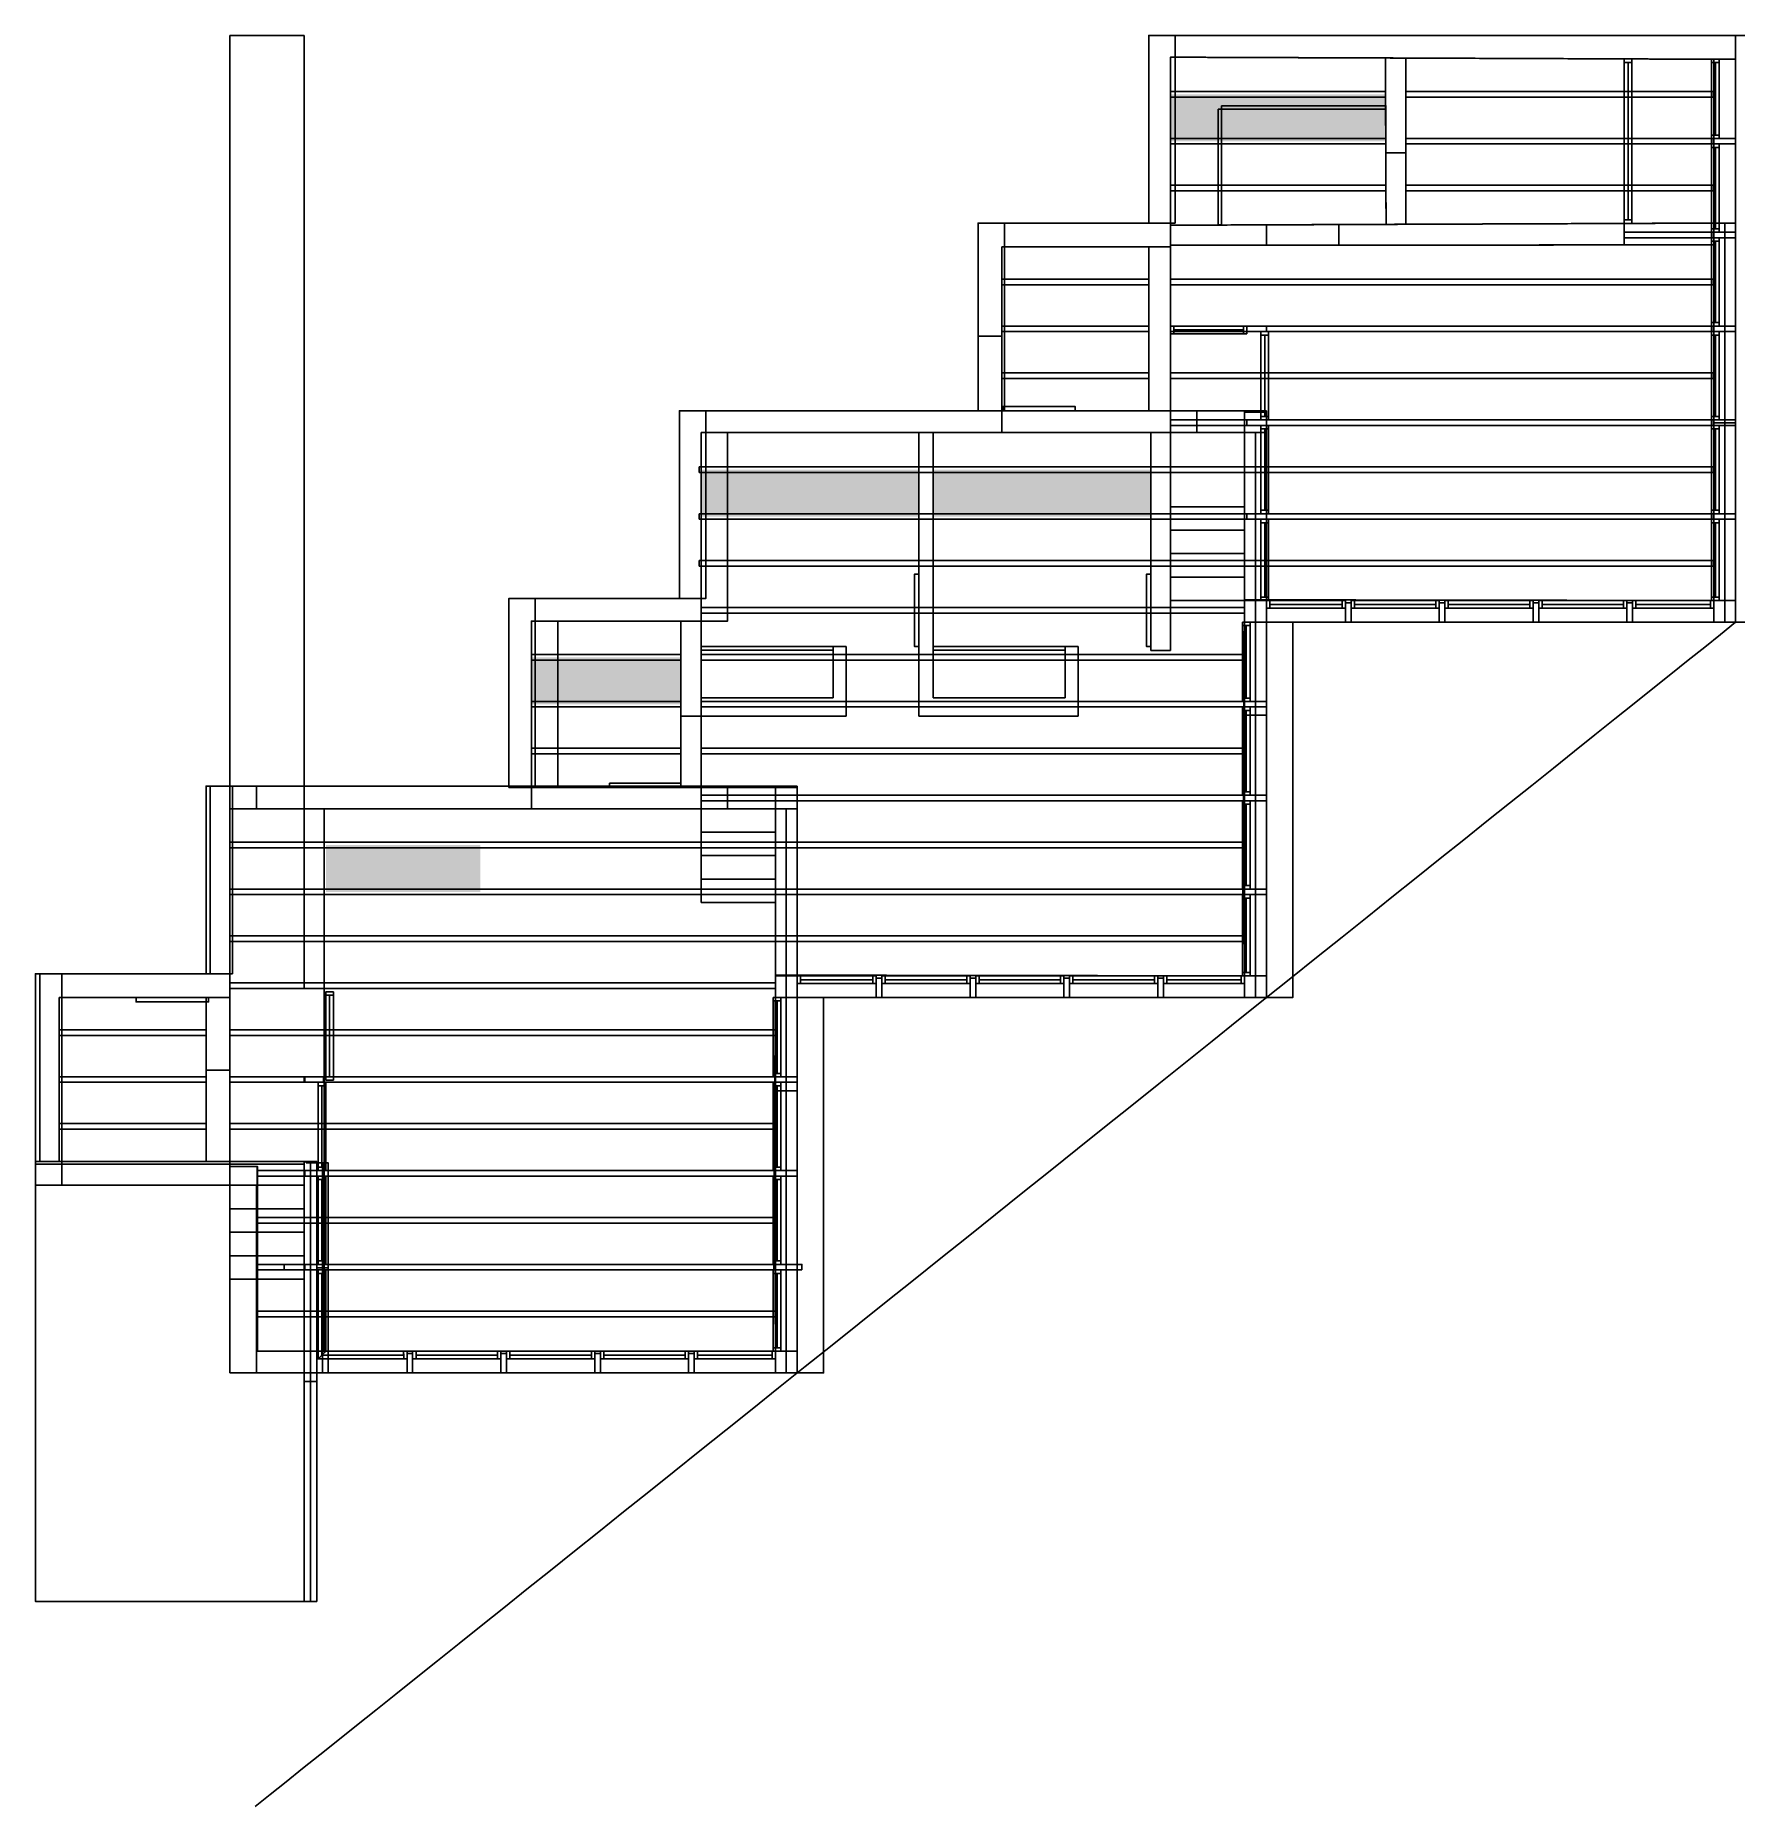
# Model space of a CAD drawing. Header units: millimetres. Extents: x 1429 to 3422, y 966 to 3043.
import ezdxf

# ---------------------------------------------------------------- set-up
doc = ezdxf.new("R2010")
doc.units = ezdxf.units.MM
doc.header["$MEASUREMENT"] = 0
for name, color, linetype in [('3D_BASE HORMIGON', 7, 'Continuous'), ('3D_CARPINTER_A', 7, 'Continuous'), ('3D_CUBIERTA', 7, 'Continuous'), ('3D_MURO', 1, 'Continuous'), ('3D_PILARES', 2, 'Continuous'), ('3D_PISO', 7, 'Continuous'), ('3D_PUERTAS', 33, 'Continuous'), ('3D_VIDRIO', 131, 'Continuous'), ('3D_VIGAS', 5, 'Continuous')]:
    doc.layers.add(name, color=color, linetype=linetype)
pattern_1 = [(0, (-28823.7236, 9842.757), (0.79375, 1.5875), [0, -1.5875])]

msp = doc.modelspace()

# ---------------------------------------------------------------- hatches: boundary and pattern name
h = msp.add_hatch()
h.set_pattern_fill('DOTS', color=253, style=0, pattern_type=2)
h.set_pattern_definition(pattern_1)
h.paths.add_polyline_path([(2759.8, 2973.6), (3011.8, 2973.6), (3011.8, 2918.6), (2759.8, 2918.6)], flags=0)
h = msp.add_hatch()
h.set_pattern_fill('DOTS', color=253, style=0, pattern_type=2)
h.set_pattern_definition(pattern_1)
h.paths.add_polyline_path([(2209.8, 2533.6), (2464.8, 2533.6), (2464.8, 2478.6), (2209.8, 2478.6)], flags=0)
h = msp.add_hatch()
h.set_pattern_fill('DOTS', color=253, style=0, pattern_type=2)
h.set_pattern_definition(pattern_1)
h.paths.add_polyline_path([(2736.8, 2533.6), (2481.8, 2533.6), (2481.8, 2478.6), (2736.8, 2478.6)], flags=0)
h = msp.add_hatch()
h.set_pattern_fill('DOTS', color=253, style=0, pattern_type=2)
h.set_pattern_definition(pattern_1)
h.paths.add_polyline_path([(2010.8, 2313.6), (2185.8, 2313.6), (2185.8, 2258.6), (2010.8, 2258.6)], flags=0)
h = msp.add_hatch()
h.set_pattern_fill('DOTS', color=253, style=0, pattern_type=2)
h.set_pattern_definition(pattern_1)
h.paths.add_polyline_path([(1769.8, 2093.6), (1950.8, 2093.6), (1950.8, 2038.6), (1769.8, 2038.6)], flags=0)

# ---------------------------------------------------------------- linework, layer by layer
at = {"layer": '3D_BASE HORMIGON'}
for p, q in [((2734.3, 3042.6, 270), (2734.3, 3042.6, 90)), ((3078.3, 3042.6, 270), (3078.3, 3042.6, 90)), ((3422.3, 3042.6, 270), (3422.3, 3042.6, 90)), ((2734.3, 2932.6, 270), (2734.3, 2932.6, 90)), ((2534.3, 2822.6, 270), (2534.3, 2822.6, 90)), ((2634.3, 2822.6, 270), (2634.3, 2822.6, 90)), ((2734.3, 2822.6, 270), (2734.3, 2822.6, 90)), ((3396.8, 2822.6, 270), (3396.8, 2822.6, 300)), ((3422.3, 2822.6, 300), (3396.8, 2822.6, 300)), ((3422.3, 2822.6, 270), (3396.8, 2822.6, 270)), ((3396.8, 2822.6, 285), (3422.3, 2822.6, 285)), ((3409.5, 2822.6, 270), (3409.5, 2822.6, 300)), ((3422.3, 2822.6, 300), (3422.3, 2822.6, 270)), ((2534.3, 2712.6, 270), (2534.3, 2712.6, 90)), ((3422.3, 2698.6, 270), (3422.3, 2698.6, 90)), ((2184.3, 2602.6, 180), (2184.3, 2602.6)), ((2528.3, 2602.6, 180), (2528.3, 2602.6)), ((2534.3, 2602.6, 270), (2534.3, 2602.6, 90)), ((2690.5, 2602.6, 270), (2690.5, 2602.6, 90)), ((2846.8, 2602.6, 270), (2846.8, 2602.6, 90)), ((2846.8, 2601.9, 270), (2846.8, 2601.9, 90)), ((2846.8, 2601.1, 270), (2846.8, 2601.1, 90)), ((2859.5, 2601.1, 270), (2859.5, 2601.1, 90)), ((2872.3, 2602.6, 180), (2872.3, 2602.6)), ((2872.3, 2601.1, 270), (2872.3, 2601.1, 90)), ((2846.8, 2577.1, 180), (2846.8, 2577.1, 210)), ((2872.3, 2577.1, 210), (2846.8, 2577.1, 210)), ((2872.3, 2577.1, 180), (2846.8, 2577.1, 180)), ((2846.8, 2577.1, 195), (2872.3, 2577.1, 195)), ((2859.5, 2577.1, 180), (2859.5, 2577.1, 210)), ((2872.3, 2577.1, 210), (2872.3, 2577.1, 180)), ((3396.8, 2588.6, 270), (3396.8, 2588.6, 300)), ((3396.8, 2588.6, 300), (3422.3, 2588.6, 300)), ((3396.8, 2588.6, 270), (3422.3, 2588.6, 270)), ((3422.3, 2588.6, 270), (3422.3, 2588.6, 300)), ((2184.3, 2492.6, 180), (2184.3, 2492.6)), ((2872.3, 2477.9, 270), (2872.3, 2477.9, 90)), ((1984.3, 2382.6, 180), (1984.3, 2382.6)), ((2084.3, 2382.6, 180), (2084.3, 2382.6)), ((2184.3, 2382.6, 180), (2184.3, 2382.6)), ((2872.3, 2354.6, 270), (2872.3, 2354.6, 90)), ((3147.3, 2354.6, 270), (3147.3, 2354.6, 90)), ((3396.8, 2354.6, 270), (3396.8, 2354.6, 300)), ((3396.8, 2354.6, 270), (3422.3, 2354.6, 270)), ((3422.3, 2354.6, 300), (3396.8, 2354.6, 300)), ((3396.8, 2354.6, 285), (3422.3, 2354.6, 285)), ((3409.5, 2354.6, 300), (3409.5, 2354.6, 270)), ((3422.3, 2354.6, 270), (3422.3, 2354.6, 90)), ((3422.3, 2354.6, 270), (3422.3, 2354.6, 300)), ((1984.3, 2272.6, 180), (1984.3, 2272.6)), ((2846.8, 2245.9, 180), (2846.8, 2245.9, 210)), ((2846.8, 2245.9, 210), (2872.3, 2245.9, 210)), ((2846.8, 2245.9, 180), (2872.3, 2245.9, 180)), ((2872.3, 2258.6, 180), (2872.3, 2258.6)), ((2872.3, 2245.9, 180), (2872.3, 2245.9, 210)), ((1634.3, 2162.6, 90), (1634.3, 2162.6, -90)), ((1978.3, 2162.6, 90), (1978.3, 2162.6, -90)), ((1984.3, 2162.6, 180), (1984.3, 2162.6)), ((2140.5, 2162.6, 180), (2140.5, 2162.6)), ((2296.8, 2162.6, 180), (2296.8, 2162.6)), ((2296.8, 2161.9, 180), (2296.8, 2161.9)), ((2296.8, 2161.1, 180), (2296.8, 2161.1)), ((2309.5, 2161.1, 180), (2309.5, 2161.1)), ((2322.3, 2162.6, 90), (2322.3, 2162.6, -90)), ((2322.3, 2161.1, 180), (2322.3, 2161.1)), ((2296.8, 2136.1, 90), (2296.8, 2136.1, 120)), ((2322.3, 2136.1, 120), (2296.8, 2136.1, 120)), ((2322.3, 2136.1, 90), (2296.8, 2136.1, 90)), ((2296.8, 2136.1, 105), (2322.3, 2136.1, 105)), ((2309.5, 2136.1, 90), (2309.5, 2136.1, 120)), ((2322.3, 2136.1, 120), (2322.3, 2136.1, 90)), ((1634.3, 2052.6, 90), (1634.3, 2052.6, -90)), ((2322.3, 2037.9, 180), (2322.3, 2037.9)), ((1434.3, 1942.6, 90), (1434.3, 1942.6, -90)), ((1534.3, 1942.6, 90), (1534.3, 1942.6, -90)), ((1634.3, 1942.6, 90), (1634.3, 1942.6, -90)), ((2322.3, 1914.6, 180), (2322.3, 1914.6)), ((2597.3, 1914.6, 180), (2597.3, 1914.6)), ((2846.8, 1914.6, 180), (2846.8, 1914.6, 210)), ((2846.8, 1914.6, 180), (2872.3, 1914.6, 180)), ((2872.3, 1914.6, 210), (2846.8, 1914.6, 210)), ((2846.8, 1914.6, 195), (2872.3, 1914.6, 195)), ((2859.5, 1914.6, 210), (2859.5, 1914.6, 180)), ((2872.3, 1914.6, 180), (2872.3, 1914.6)), ((2872.3, 1914.6, 180), (2872.3, 1914.6, 210)), ((1434.3, 1832.6, 90), (1434.3, 1832.6, -90)), ((2322.3, 1818.6, 90), (2322.3, 1818.6, -90)), ((2296.8, 1805.4, 90), (2296.8, 1805.4, 120)), ((2296.8, 1805.4, 120), (2322.3, 1805.4, 120)), ((2296.8, 1805.4, 90), (2322.3, 1805.4, 90)), ((2322.3, 1805.4, 90), (2322.3, 1805.4, 120)), ((1434.3, 1722.6, 90), (1434.3, 1722.6, -90)), ((1590.5, 1722.6, 90), (1590.5, 1722.6, -90)), ((1744.3, 1722.6, 120), (1744.3, 1722.6, 7.5)), ((1746.8, 1722.6, 90), (1746.8, 1722.6, -90)), ((1746.8, 1721.9, 90), (1746.8, 1721.9, -90)), ((1746.8, 1721.1, 90), (1746.8, 1721.1, -90)), ((1751.8, 1722.6, 7.5), (1751.8, 1722.6, 120)), ((1759.3, 1722.6, 120), (1759.3, 1722.6, 7.5)), ((1772.3, 1721.1, 90), (1759.3, 1721.1, 90)), ((1759.3, 1721.1, 90), (1759.3, 1721.1, -90)), ((1759.3, 1721.1, -90), (1772.3, 1721.1, -90)), ((1772.3, 1721.1), (1759.3, 1721.1)), ((1759.5, 1721.1, 90), (1759.5, 1721.1, -90)), ((1765.8, 1721.1, -90), (1765.8, 1721.1, 90)), ((1772.3, 1721.1, 90), (1772.3, 1721.1, -90)), ((1772.3, 1721.1, 90), (1772.3, 1721.1, -90)), ((1772.3, 1597.9, -90), (1759.3, 1597.9, -90)), ((1772.3, 1597.9, 90), (1759.3, 1597.9, 90)), ((1759.3, 1597.9, 90), (1759.3, 1597.9, -90)), ((1772.3, 1597.9, 90), (1772.3, 1597.9, -90)), ((1772.3, 1597.9, 90), (1772.3, 1597.9, -90)), ((1759.3, 1474.6, -90), (1772.3, 1474.6, -90)), ((1759.3, 1474.6, -90), (1759.3, 1474.6, 90)), ((1759.3, 1474.6, 90), (1772.3, 1474.6, 90)), ((1772.3, 1474.6), (1759.3, 1474.6)), ((1765.8, 1474.6, 90), (1765.8, 1474.6, -90)), ((1772.3, 1474.6, 90), (1772.3, 1474.6, -90)), ((1772.3, 1474.6, 90), (1772.3, 1474.6, -90)), ((2047.3, 1474.6, 90), (2047.3, 1474.6, -90)), ((2296.8, 1474.6, 90), (2296.8, 1474.6, 120)), ((2296.8, 1474.6, 90), (2322.3, 1474.6, 90)), ((2322.3, 1474.6, 120), (2296.8, 1474.6, 120)), ((2296.8, 1474.6, 105), (2322.3, 1474.6, 105)), ((2309.5, 1474.6, 120), (2309.5, 1474.6, 90)), ((2322.3, 1474.6, 90), (2322.3, 1474.6, -90)), ((2322.3, 1474.6, 90), (2322.3, 1474.6, 120)), ((1744.3, 1464.7, 7.5), (1744.3, 1464.7, 120)), ((1759.3, 1464.7, 7.5), (1759.3, 1464.7, 120)), ((1744.3, 1206.8, 7.5), (1744.3, 1206.8, 120)), ((1751.8, 1206.8, 7.5), (1751.8, 1206.8, 120)), ((1759.3, 1206.8, 120), (1759.3, 1206.8, 7.5))]:
    msp.add_line(p, q, dxfattribs=at)
for points in [[(3422.3, 3042.6), (3422.3, 2354.6), (2872.3, 2354.6), (2872.3, 2601.1), (2846.8, 2601.1), (2846.8, 2602.6), (2534.3, 2602.6), (2534.3, 2822.6), (2734.3, 2822.6), (2734.3, 3042.6), (3422.3, 3042.6)], [(3422.3, 3042.6), (2734.3, 3042.6)], [(2734.3, 3042.6), (3422.3, 3042.6)], [(2734.3, 2822.6), (2734.3, 3042.6)], [(2734.3, 3042.6), (2734.3, 2822.6)], [(2734.3, 2822.6), (2734.3, 3042.6)], [(2734.3, 3042.6), (3422.3, 3042.6)], [(3422.3, 3042.6), (3422.3, 2354.6)], [(3422.3, 2354.6), (3422.3, 3042.6)], [(3422.3, 3042.6), (3422.3, 2354.6)], [(2534.3, 2822.6), (2734.3, 2822.6)], [(2534.3, 2602.6), (2534.3, 2822.6)], [(2534.3, 2822.6), (2534.3, 2602.6)], [(2734.3, 2822.6), (2534.3, 2822.6)], [(2534.3, 2602.6), (2534.3, 2822.6)], [(2534.3, 2822.6), (2734.3, 2822.6)], [(3396.8, 2822.6), (3396.8, 2354.6)], [(3422.3, 2822.6), (3422.3, 2354.6)], [(2872.3, 2602.6), (2872.3, 1914.6), (2322.3, 1914.6), (2322.3, 2161.1), (2296.8, 2161.1), (2296.8, 2162.6), (1984.3, 2162.6), (1984.3, 2382.6), (2184.3, 2382.6), (2184.3, 2602.6), (2872.3, 2602.6)], [(2872.3, 2602.6), (2184.3, 2602.6)], [(2184.3, 2602.6), (2872.3, 2602.6)], [(2184.3, 2382.6), (2184.3, 2602.6)], [(2184.3, 2602.6), (2184.3, 2382.6)], [(2184.3, 2382.6), (2184.3, 2602.6)], [(2184.3, 2602.6), (2872.3, 2602.6)], [(2846.8, 2602.6), (2534.3, 2602.6)], [(2534.3, 2602.6), (2846.8, 2602.6)], [(2846.8, 2602.6), (2534.3, 2602.6)], [(2846.8, 2601.1), (2846.8, 2602.6)], [(2846.8, 2602.6), (2846.8, 2601.1)], [(2846.8, 2601.1), (2846.8, 2602.6)], [(2872.3, 2601.1), (2846.8, 2601.1)], [(2846.8, 2601.1), (2872.3, 2601.1)], [(2872.3, 2601.1), (2846.8, 2601.1)], [(2872.3, 2602.6), (2872.3, 1914.6)], [(2872.3, 1914.6), (2872.3, 2602.6)], [(2872.3, 2602.6), (2872.3, 1914.6)], [(2872.3, 2354.6), (2872.3, 2601.1)], [(2872.3, 2601.1), (2872.3, 2354.6)], [(2872.3, 2354.6), (2872.3, 2601.1)], [(2846.8, 2577.1), (2846.8, 1914.6)], [(2872.3, 2577.1), (2872.3, 1914.6)], [(1984.3, 2382.6), (2184.3, 2382.6)], [(1984.3, 2162.6), (1984.3, 2382.6)], [(1984.3, 2382.6), (1984.3, 2162.6)], [(2184.3, 2382.6), (1984.3, 2382.6)], [(1984.3, 2162.6), (1984.3, 2382.6)], [(1984.3, 2382.6), (2184.3, 2382.6)], [(3422.3, 2354.6), (2872.3, 2354.6)], [(2872.3, 2354.6), (3422.3, 2354.6)], [(3422.3, 2354.6), (2872.3, 2354.6)], [(2322.3, 2162.6), (2322.3, 1474.6), (1772.3, 1474.6), (1772.3, 1721.1), (1746.8, 1721.1), (1746.8, 1722.6), (1434.3, 1722.6), (1434.3, 1942.6), (1634.3, 1942.6), (1634.3, 2162.6), (2322.3, 2162.6)], [(2322.3, 2162.6), (1634.3, 2162.6)], [(1634.3, 2162.6), (2322.3, 2162.6)], [(1634.3, 1942.6), (1634.3, 2162.6)], [(1634.3, 2162.6), (1634.3, 1942.6)], [(1634.3, 1942.6), (1634.3, 2162.6)], [(1634.3, 2162.6), (2322.3, 2162.6)], [(2296.8, 2162.6), (1984.3, 2162.6)], [(1984.3, 2162.6), (2296.8, 2162.6)], [(2296.8, 2162.6), (1984.3, 2162.6)], [(2296.8, 2161.1), (2296.8, 2162.6)], [(2296.8, 2162.6), (2296.8, 2161.1)], [(2296.8, 2161.1), (2296.8, 2162.6)], [(2322.3, 2161.1), (2296.8, 2161.1)], [(2296.8, 2161.1), (2322.3, 2161.1)], [(2322.3, 2161.1), (2296.8, 2161.1)], [(2322.3, 2162.6), (2322.3, 1474.6)], [(2322.3, 1474.6), (2322.3, 2162.6)], [(2322.3, 2162.6), (2322.3, 1474.6)], [(2322.3, 1914.6), (2322.3, 2161.1)], [(2322.3, 2161.1), (2322.3, 1914.6)], [(2322.3, 1914.6), (2322.3, 2161.1)], [(2296.8, 2136.1), (2296.8, 1474.6)], [(2322.3, 2136.1), (2322.3, 1474.6)], [(1434.3, 1942.6), (1634.3, 1942.6)], [(1434.3, 1722.6), (1434.3, 1942.6)], [(1434.3, 1942.6), (1434.3, 1722.6)], [(1634.3, 1942.6), (1434.3, 1942.6)], [(1434.3, 1722.6), (1434.3, 1942.6)], [(1434.3, 1942.6), (1634.3, 1942.6)], [(2872.3, 1914.6), (2322.3, 1914.6)], [(2322.3, 1914.6), (2872.3, 1914.6)], [(2872.3, 1914.6), (2322.3, 1914.6)], [(1746.8, 1722.6), (1434.3, 1722.6)], [(1434.3, 1722.6), (1746.8, 1722.6)], [(1746.8, 1722.6), (1434.3, 1722.6)], [(1746.8, 1721.1), (1746.8, 1722.6)], [(1746.8, 1722.6), (1746.8, 1721.1)], [(1746.8, 1721.1), (1746.8, 1722.6)], [(1772.3, 1721.1), (1746.8, 1721.1)], [(1746.8, 1721.1), (1772.3, 1721.1)], [(1772.3, 1721.1), (1746.8, 1721.1)], [(1759.3, 1721.1), (1759.3, 1474.6)], [(1759.3, 1474.6), (1759.3, 1721.1)], [(1759.3, 1474.6), (1759.3, 1721.1)], [(1765.8, 1474.6), (1765.8, 1721.1)], [(1765.8, 1721.1), (1765.8, 1474.6)], [(1772.3, 1474.6), (1772.3, 1721.1)], [(1772.3, 1721.1), (1772.3, 1474.6)], [(1772.3, 1474.6), (1772.3, 1721.1)], [(1772.3, 1474.6), (1772.3, 1721.1)], [(1772.3, 1721.1), (1772.3, 1474.6)], [(1772.3, 1474.6), (1772.3, 1721.1)], [(2322.3, 1474.6), (1772.3, 1474.6)], [(1772.3, 1474.6), (2322.3, 1474.6)], [(2322.3, 1474.6), (1772.3, 1474.6)]]:
    msp.add_lwpolyline(points, dxfattribs=at)
for points, degree in [([(3396.8, 2822.6, 270), (3396.8, 2588.6, 270), (3396.8, 2354.6, 270)], 2), ([(3396.8, 2354.6, 300), (3396.8, 2588.6, 300), (3396.8, 2822.6, 300)], 2), ([(3409.5, 2822.6, 300), (3409.5, 2588.6, 300), (3409.5, 2354.6, 300)], 2), ([(3409.5, 2354.6, 270), (3409.5, 2588.6, 270), (3409.5, 2822.6, 270)], 2), ([(3422.3, 2354.6, 300), (3422.3, 2588.6, 300), (3422.3, 2822.6, 300)], 2), ([(3422.3, 2822.6, 270), (3422.3, 2588.6, 270), (3422.3, 2354.6, 270)], 2), ([(2846.8, 2577.1, 180), (2846.8, 2245.9, 180), (2846.8, 1914.6, 180)], 2), ([(2846.8, 1914.6, 210), (2846.8, 2245.9, 210), (2846.8, 2577.1, 210)], 2), ([(2859.5, 2577.1, 210), (2859.5, 2245.9, 210), (2859.5, 1914.6, 210)], 2), ([(2859.5, 1914.6, 180), (2859.5, 2245.9, 180), (2859.5, 2577.1, 180)], 2), ([(2872.3, 1914.6, 210), (2872.3, 2245.9, 210), (2872.3, 2577.1, 210)], 2), ([(2872.3, 2577.1, 180), (2872.3, 2245.9, 180), (2872.3, 1914.6, 180)], 2), ([(2296.8, 2136.1, 90), (2296.8, 1805.4, 90), (2296.8, 1474.6, 90)], 2), ([(2296.8, 1474.6, 120), (2296.8, 1805.4, 120), (2296.8, 2136.1, 120)], 2), ([(2309.5, 2136.1, 120), (2309.5, 1805.4, 120), (2309.5, 1474.6, 120)], 2), ([(2309.5, 1474.6, 90), (2309.5, 1805.4, 90), (2309.5, 2136.1, 90)], 2), ([(2322.3, 1474.6, 120), (2322.3, 1805.4, 120), (2322.3, 2136.1, 120)], 2), ([(2322.3, 2136.1, 90), (2322.3, 1805.4, 90), (2322.3, 1474.6, 90)], 2), ([(1429.3, 1719.5, 7.5), (1429.3, 1692, 7.5), (1429.3, 1641, 7.5), (1429.3, 1575.3, 7.5), (1429.3, 1517.2, 7.5), (1429.3, 1463.1, 7.5), (1429.3, 1409.1, 7.5), (1429.3, 1351, 7.5), (1429.3, 1285.2, 7.5), (1429.3, 1234.3, 7.5), (1429.3, 1206.8, 7.5)], 3), ([(1744.3, 1719.5, 7.5), (1639.3, 1719.5, 7.5), (1534.3, 1719.5, 7.5), (1429.3, 1719.5, 7.5)], 3), ([(1429.3, 1206.8, 22.5), (1429.3, 1234.3, 22.5), (1429.3, 1285.2, 22.5), (1429.3, 1351, 22.5), (1429.3, 1409.1, 22.5), (1429.3, 1463.1, 22.5), (1429.3, 1517.2, 22.5), (1429.3, 1575.3, 22.5), (1429.3, 1641, 22.5), (1429.3, 1692, 22.5), (1429.3, 1719.5, 22.5)], 3), ([(1429.3, 1719.5, 22.5), (1534.3, 1719.5, 22.5), (1639.3, 1719.5, 22.5), (1744.3, 1719.5, 22.5)], 3), ([(1759.3, 1722.6, 120), (1750.8, 1722.6, 120), (1752.8, 1722.6, 120), (1744.3, 1722.6, 120)], 3), ([(1744.3, 1722.6, 120), (1744.3, 1493.3, 120), (1744.3, 1436.1, 120), (1744.3, 1206.8, 120)], 3), ([(1744.3, 1206.8, 63.8), (1744.3, 1436.1, 63.8), (1744.3, 1493.3, 63.8), (1744.3, 1722.6, 63.8)], 3), ([(1751.8, 1206.8, 120), (1751.8, 1436.1, 120), (1751.8, 1493.3, 120), (1751.8, 1722.6, 120)], 3), ([(1759.3, 1206.8, 120), (1759.3, 1436.1, 120), (1759.3, 1493.3, 120), (1759.3, 1722.6, 120)], 3), ([(1759.3, 1722.6, 63.8), (1759.3, 1493.3, 63.8), (1759.3, 1436.1, 63.8), (1759.3, 1206.8, 63.8)], 3), ([(1744.3, 1464.7, 120), (1752.8, 1464.7, 120), (1750.8, 1464.7, 120), (1759.3, 1464.7, 120)], 3), ([(1429.3, 1206.8, 7.5), (1534.3, 1206.8, 7.5), (1639.3, 1206.8, 7.5), (1744.3, 1206.8, 7.5)], 3), ([(1744.3, 1206.8, 22.5), (1639.3, 1206.8, 22.5), (1534.3, 1206.8, 22.5), (1429.3, 1206.8, 22.5)], 3), ([(1744.3, 1206.8, 120), (1752.8, 1206.8, 120), (1750.8, 1206.8, 120), (1759.3, 1206.8, 120)], 3)]:
    msp.add_open_spline(points, degree=degree, dxfattribs=at)
for points in [[(1429.3, 1719.5, 7.5), (1429.3, 1719.5, 7.8), (1429.3, 1719.5, 9.1), (1429.3, 1719.5, 11.5), (1429.3, 1719.5, 13.8), (1429.3, 1719.5, 16.4), (1429.3, 1719.5, 18.4), (1429.3, 1719.5, 19.3), (1429.3, 1719.5, 19.2), (1429.3, 1719.5, 18.4), (1429.3, 1719.5, 16.9), (1429.3, 1719.5, 15), (1429.3, 1719.5, 13.1), (1429.3, 1719.5, 11.6), (1429.3, 1719.5, 10.8), (1429.3, 1719.5, 10.7), (1429.3, 1719.5, 11.6), (1429.3, 1719.5, 13.6), (1429.3, 1719.5, 16.2), (1429.3, 1719.5, 18.5), (1429.3, 1719.5, 20.9), (1429.3, 1719.5, 22.2), (1429.3, 1719.5, 22.5)], [(1744.3, 1719.5, 7.5), (1744.3, 1719.5, 7.8), (1744.3, 1719.5, 9.1), (1744.3, 1719.5, 11.5), (1744.3, 1719.5, 13.8), (1744.3, 1719.5, 16.4), (1744.3, 1719.5, 18.4), (1744.3, 1719.5, 19.3), (1744.3, 1719.5, 19.2), (1744.3, 1719.5, 18.4), (1744.3, 1719.5, 16.9), (1744.3, 1719.5, 15), (1744.3, 1719.5, 13.1), (1744.3, 1719.5, 11.6), (1744.3, 1719.5, 10.8), (1744.3, 1719.5, 10.7), (1744.3, 1719.5, 11.6), (1744.3, 1719.5, 13.6), (1744.3, 1719.5, 16.2), (1744.3, 1719.5, 18.5), (1744.3, 1719.5, 20.9), (1744.3, 1719.5, 22.2), (1744.3, 1719.5, 22.5)], [(1429.3, 1206.8, 7.5), (1429.3, 1206.8, 7.8), (1429.3, 1206.8, 9.1), (1429.3, 1206.8, 11.5), (1429.3, 1206.8, 13.8), (1429.3, 1206.8, 16.4), (1429.3, 1206.8, 18.4), (1429.3, 1206.8, 19.3), (1429.3, 1206.8, 19.2), (1429.3, 1206.8, 18.4), (1429.3, 1206.8, 16.9), (1429.3, 1206.8, 15), (1429.3, 1206.8, 13.1), (1429.3, 1206.8, 11.6), (1429.3, 1206.8, 10.8), (1429.3, 1206.8, 10.7), (1429.3, 1206.8, 11.6), (1429.3, 1206.8, 13.6), (1429.3, 1206.8, 16.2), (1429.3, 1206.8, 18.5), (1429.3, 1206.8, 20.9), (1429.3, 1206.8, 22.2), (1429.3, 1206.8, 22.5)], [(1744.3, 1206.8, 7.5), (1744.3, 1206.8, 7.8), (1744.3, 1206.8, 9.1), (1744.3, 1206.8, 11.5), (1744.3, 1206.8, 13.8), (1744.3, 1206.8, 16.4), (1744.3, 1206.8, 18.4), (1744.3, 1206.8, 19.3), (1744.3, 1206.8, 19.2), (1744.3, 1206.8, 18.4), (1744.3, 1206.8, 16.9), (1744.3, 1206.8, 15), (1744.3, 1206.8, 13.1), (1744.3, 1206.8, 11.6), (1744.3, 1206.8, 10.8), (1744.3, 1206.8, 10.7), (1744.3, 1206.8, 11.6), (1744.3, 1206.8, 13.6), (1744.3, 1206.8, 16.2), (1744.3, 1206.8, 18.5), (1744.3, 1206.8, 20.9), (1744.3, 1206.8, 22.2), (1744.3, 1206.8, 22.5)]]:
    msp.add_open_spline(points, degree=3, knots=[0, 0, 0, 0, 0.9375, 1.875, 2.8125, 3.75, 5.625, 7.5, 9.375, 11.25, 13.125, 15, 16.875, 18.75, 20.625, 22.5, 24.375, 26.25, 27.1875, 28.125, 29.0625, 30, 30, 30, 30], dxfattribs=at)
at = {"layer": '3D_BASE HORMIGON', "extrusion": (-5.20826e-07, -1.54853e-17, -1)}
msp.add_open_spline([(1744.3, 1722.6, 7.5), (1744.3, 1493.3, 7.5), (1744.3, 1436.1, 7.5), (1744.3, 1206.8, 7.5)], degree=3, dxfattribs=at)
at = {"layer": '3D_BASE HORMIGON', "extrusion": (5.2243e-16, -5.24399e-07, 1)}
msp.add_open_spline([(1759.3, 1722.6, 7.5), (1750.8, 1722.6, 7.5), (1752.8, 1722.6, 7.5), (1744.3, 1722.6, 7.5)], degree=3, dxfattribs=at)
at = {"layer": '3D_BASE HORMIGON', "extrusion": (8.35875e-16, -1.08496e-06, 1)}
msp.add_open_spline([(1744.3, 1722.6, 63.8), (1752.8, 1722.6, 63.8), (1750.8, 1722.6, 63.8), (1759.3, 1722.6, 63.8)], degree=3, dxfattribs=at)
at = {"layer": '3D_BASE HORMIGON', "extrusion": (4.62399e-07, -5.52873e-17, -1)}
msp.add_open_spline([(1744.3, 1206.8, 7.5), (1744.3, 1234.3, 7.5), (1744.3, 1285.2, 7.5), (1744.3, 1351, 7.5), (1744.3, 1409.1, 7.5), (1744.3, 1463.1, 7.5), (1744.3, 1517.2, 7.5), (1744.3, 1575.3, 7.5), (1744.3, 1641, 7.5), (1744.3, 1692, 7.5), (1744.3, 1719.5, 7.5)], degree=3, dxfattribs=at)
at = {"layer": '3D_BASE HORMIGON', "extrusion": (3.69919e-06, -4.42298e-16, -1)}
msp.add_open_spline([(1744.3, 1719.5, 22.5), (1744.3, 1692, 22.5), (1744.3, 1641, 22.5), (1744.3, 1575.3, 22.5), (1744.3, 1517.2, 22.5), (1744.3, 1463.1, 22.5), (1744.3, 1409.1, 22.5), (1744.3, 1351, 22.5), (1744.3, 1285.2, 22.5), (1744.3, 1234.3, 22.5), (1744.3, 1206.8, 22.5)], degree=3, dxfattribs=at)
at = {"layer": '3D_BASE HORMIGON', "extrusion": (-3.4052e-07, 2.27609e-16, 1)}
msp.add_open_spline([(1751.8, 1206.8, 7.5), (1751.8, 1436.1, 7.5), (1751.8, 1493.3, 7.5), (1751.8, 1722.6, 7.5)], degree=3, dxfattribs=at)
at = {"layer": '3D_BASE HORMIGON', "extrusion": (-3.90711e-07, -1.16167e-17, 1)}
msp.add_open_spline([(1759.3, 1206.8, 7.5), (1759.3, 1436.1, 7.5), (1759.3, 1493.3, 7.5), (1759.3, 1722.6, 7.5)], degree=3, dxfattribs=at)
at = {"layer": '3D_BASE HORMIGON', "extrusion": (7.06689e-16, -7.41444e-07, 1)}
msp.add_open_spline([(1744.3, 1464.7, 7.5), (1752.8, 1464.7, 7.5), (1750.8, 1464.7, 7.5), (1759.3, 1464.7, 7.5)], degree=3, dxfattribs=at)
at = {"layer": '3D_BASE HORMIGON', "extrusion": (4.17998e-16, -3.88846e-07, 1)}
msp.add_open_spline([(1744.3, 1206.8, 7.5), (1752.8, 1206.8, 7.5), (1750.8, 1206.8, 7.5), (1759.3, 1206.8, 7.5)], degree=3, dxfattribs=at)
at = {"layer": '3D_BASE HORMIGON', "extrusion": (8.3602e-16, -1.08515e-06, 1)}
msp.add_open_spline([(1759.3, 1206.8, 63.8), (1750.8, 1206.8, 63.8), (1752.8, 1206.8, 63.8), (1744.3, 1206.8, 63.8)], degree=3, dxfattribs=at)
at = {"layer": '3D_CARPINTER_A'}
for p, q in [((2865.9, 2695.4, 540), (2874.9, 2695.4, 540)), ((2874.9, 2695.4, 300), (2865.9, 2695.4, 300)), ((2865.9, 2691.4, 536), (2874.9, 2691.4, 536)), ((2874.9, 2691.4, 304), (2865.9, 2691.4, 304)), ((2874.9, 2595.9, 304), (2865.9, 2595.9, 304)), ((2874.9, 2595.9, 536), (2865.9, 2595.9, 536)), ((2874.9, 2591.9, 540), (2865.9, 2591.9, 540)), ((2874.9, 2591.9, 300), (2865.9, 2591.9, 300)), ((2865.9, 2585.4, 540), (2874.9, 2585.4, 540)), ((2874.9, 2585.4, 300), (2865.9, 2585.4, 300)), ((2865.9, 2581.4, 536), (2874.9, 2581.4, 536)), ((2874.9, 2581.4, 304), (2865.9, 2581.4, 304)), ((2874.9, 2485.9, 304), (2865.9, 2485.9, 304)), ((2874.9, 2485.9, 536), (2865.9, 2485.9, 536)), ((2874.9, 2481.9, 540), (2865.9, 2481.9, 540)), ((2874.9, 2481.9, 300), (2865.9, 2481.9, 300)), ((2971.5, 2371.1, 540), (2971.5, 2380.1, 540)), ((2971.5, 2380.1, 300), (2971.5, 2371.1, 300)), ((2975.5, 2371.1, 536), (2975.5, 2380.1, 536)), ((2975.5, 2380.1, 304), (2975.5, 2371.1, 304)), ((3071, 2380.1, 304), (3071, 2371.1, 304)), ((3071, 2380.1, 536), (3071, 2371.1, 536)), ((3075, 2380.1, 540), (3075, 2371.1, 540)), ((3075, 2380.1, 300), (3075, 2371.1, 300)), ((3081.5, 2371.1, 540), (3081.5, 2380.1, 540)), ((3081.5, 2380.1, 300), (3081.5, 2371.1, 300)), ((3085.5, 2371.1, 536), (3085.5, 2380.1, 536)), ((3085.5, 2380.1, 304), (3085.5, 2371.1, 304)), ((3181, 2380.1, 304), (3181, 2371.1, 304)), ((3181, 2380.1, 536), (3181, 2371.1, 536)), ((3185, 2380.1, 540), (3185, 2371.1, 540)), ((3185, 2380.1, 300), (3185, 2371.1, 300)), ((3191.5, 2371.1, 540), (3191.5, 2380.1, 540)), ((3191.5, 2380.1, 300), (3191.5, 2371.1, 300)), ((3195.5, 2371.1, 536), (3195.5, 2380.1, 536)), ((3195.5, 2380.1, 304), (3195.5, 2371.1, 304)), ((3291, 2380.1, 304), (3291, 2371.1, 304)), ((3291, 2380.1, 536), (3291, 2371.1, 536)), ((3295, 2380.1, 540), (3295, 2371.1, 540)), ((3295, 2380.1, 300), (3295, 2371.1, 300)), ((2421.5, 1931.1, 450), (2421.5, 1940.1, 450)), ((2421.5, 1940.1, 210), (2421.5, 1931.1, 210)), ((2425.5, 1931.1, 446), (2425.5, 1940.1, 446)), ((2425.5, 1940.1, 214), (2425.5, 1931.1, 214)), ((2521, 1940.1, 214), (2521, 1931.1, 214)), ((2521, 1940.1, 446), (2521, 1931.1, 446)), ((2525, 1940.1, 450), (2525, 1931.1, 450)), ((2525, 1940.1, 210), (2525, 1931.1, 210)), ((2531.5, 1931.1, 450), (2531.5, 1940.1, 450)), ((2531.5, 1940.1, 210), (2531.5, 1931.1, 210)), ((2535.5, 1931.1, 446), (2535.5, 1940.1, 446)), ((2535.5, 1940.1, 214), (2535.5, 1931.1, 214)), ((2631, 1940.1, 214), (2631, 1931.1, 214)), ((2631, 1940.1, 446), (2631, 1931.1, 446)), ((2635, 1940.1, 450), (2635, 1931.1, 450)), ((2635, 1940.1, 210), (2635, 1931.1, 210)), ((2641.5, 1931.1, 450), (2641.5, 1940.1, 450)), ((2641.5, 1940.1, 210), (2641.5, 1931.1, 210)), ((2645.5, 1931.1, 446), (2645.5, 1940.1, 446)), ((2645.5, 1940.1, 214), (2645.5, 1931.1, 214)), ((2741, 1940.1, 214), (2741, 1931.1, 214)), ((2741, 1940.1, 446), (2741, 1931.1, 446)), ((2745, 1940.1, 450), (2745, 1931.1, 450)), ((2745, 1940.1, 210), (2745, 1931.1, 210)), ((1769.7, 1921.4, 360), (1778.7, 1921.4, 360)), ((1778.7, 1921.4, 120), (1769.7, 1921.4, 120)), ((1769.7, 1917.4, 356), (1778.7, 1917.4, 356)), ((1778.7, 1917.4, 124), (1769.7, 1917.4, 124)), ((1760.7, 1815.4, 360), (1769.7, 1815.4, 360)), ((1769.7, 1815.4, 120), (1760.7, 1815.4, 120)), ((1760.7, 1811.4, 356), (1769.7, 1811.4, 356)), ((1769.7, 1811.4, 124), (1760.7, 1811.4, 124)), ((1778.7, 1821.9, 124), (1769.7, 1821.9, 124)), ((1778.7, 1821.9, 356), (1769.7, 1821.9, 356)), ((1778.7, 1817.9, 360), (1769.7, 1817.9, 360)), ((1778.7, 1817.9, 120), (1769.7, 1817.9, 120)), ((1769.7, 1715.9, 124), (1760.7, 1715.9, 124)), ((1769.7, 1715.9, 356), (1760.7, 1715.9, 356)), ((1769.7, 1711.9, 360), (1760.7, 1711.9, 360)), ((1769.7, 1711.9, 120), (1760.7, 1711.9, 120)), ((1760.7, 1705.4, 360), (1769.7, 1705.4, 360)), ((1769.7, 1705.4, 120), (1760.7, 1705.4, 120)), ((1760.7, 1701.4, 356), (1769.7, 1701.4, 356)), ((1769.7, 1701.4, 124), (1760.7, 1701.4, 124)), ((1769.7, 1605.9, 124), (1760.7, 1605.9, 124)), ((1769.7, 1605.9, 356), (1760.7, 1605.9, 356)), ((1769.7, 1601.9, 360), (1760.7, 1601.9, 360)), ((1769.7, 1601.9, 120), (1760.7, 1601.9, 120)), ((1871.5, 1491.1, 360), (1871.5, 1500.1, 360)), ((1871.5, 1500.1, 120), (1871.5, 1491.1, 120)), ((1875.5, 1491.1, 356), (1875.5, 1500.1, 356)), ((1875.5, 1500.1, 124), (1875.5, 1491.1, 124)), ((1971, 1500.1, 124), (1971, 1491.1, 124)), ((1971, 1500.1, 356), (1971, 1491.1, 356)), ((1975, 1500.1, 360), (1975, 1491.1, 360)), ((1975, 1500.1, 120), (1975, 1491.1, 120)), ((1981.5, 1491.1, 360), (1981.5, 1500.1, 360)), ((1981.5, 1500.1, 120), (1981.5, 1491.1, 120)), ((1981.5, 1500.1, 120), (1981.5, 1491.1, 120)), ((1981.5, 1491.1, 360), (1981.5, 1500.1, 360)), ((1985.5, 1491.1, 356), (1985.5, 1500.1, 356)), ((1985.5, 1500.1, 124), (1985.5, 1491.1, 124)), ((1985.5, 1491.1, 356), (1985.5, 1500.1, 356)), ((1985.5, 1500.1, 124), (1985.5, 1491.1, 124)), ((2081, 1500.1, 356), (2081, 1491.1, 356)), ((2081, 1500.1, 124), (2081, 1491.1, 124)), ((2081, 1500.1, 356), (2081, 1491.1, 356)), ((2081, 1500.1, 124), (2081, 1491.1, 124)), ((2085, 1500.1, 120), (2085, 1491.1, 120)), ((2085, 1500.1, 360), (2085, 1491.1, 360)), ((2085, 1500.1, 120), (2085, 1491.1, 120)), ((2085, 1500.1, 360), (2085, 1491.1, 360)), ((2091.5, 1491.1, 360), (2091.5, 1500.1, 360)), ((2091.5, 1500.1, 120), (2091.5, 1491.1, 120)), ((2095.5, 1491.1, 356), (2095.5, 1500.1, 356)), ((2095.5, 1500.1, 124), (2095.5, 1491.1, 124)), ((2191, 1500.1, 124), (2191, 1491.1, 124)), ((2191, 1500.1, 356), (2191, 1491.1, 356)), ((2195, 1500.1, 360), (2195, 1491.1, 360)), ((2195, 1500.1, 120), (2195, 1491.1, 120))]:
    msp.add_line(p, q, dxfattribs=at)
msp.add_lwpolyline([(1429.3, 1206.8), (1744.3, 1206.8), (1744.3, 1694.6), (1429.3, 1694.6), (1429.3, 1206.8)], dxfattribs=at)
msp.add_lwpolyline([(1429.3, 1206.8), (1744.3, 1206.8), (1744.3, 1694.6), (1429.3, 1694.6), (1429.3, 1206.8)], dxfattribs=at)
msp.add_lwpolyline([(1429.3, 1206.8), (1744.3, 1206.8), (1744.3, 1694.6), (1429.3, 1694.6), (1429.3, 1206.8)], dxfattribs=at)
at = {"layer": '3D_CARPINTER_A', "extrusion": (1, 0, 0)}
msp.add_lwpolyline([(1595.4, 120), (1500.1, 120), (1500.1, 124), (1591.4, 124), (1591.4, 356), (1500.1, 356), (1500.1, 360), (1595.4, 360), (1595.4, 120)], dxfattribs=at)
at = {"layer": '3D_CARPINTER_A', "extrusion": (0, 1, 0)}
msp.add_lwpolyline([(-1864.9, 120), (-1769.7, 120), (-1769.7, 124), (-1860.9, 124), (-1860.9, 356), (-1769.7, 356), (-1769.7, 360), (-1864.9, 360), (-1864.9, 120)], dxfattribs=at)
at = {"layer": '3D_CARPINTER_A'}
for points in [[(1457.3, 1914.6, 432.6), (1457.3, 1722.6, 432.6), (1657.3, 1722.6, 465.4), (1657.3, 1716.6, 465.4), (1689.2, 1716.6, 470.6), (1689.8, 1500.1, 470.7), (2294.1, 1500.1, 569.6), (2296.8, 1941, 570), (2844.1, 1940.1, 659.7), (2846.8, 2381, 660), (3394.1, 2380.1, 749.6), (3394.2, 3014.7, 749.6), (2759.8, 3017.1, 645.8), (2759.8, 2794.6, 645.8), (2562.3, 2794.6, 613.4), (2562.3, 2577.1, 613.4), (2209.8, 2577.1, 555.8), (2209.8, 2356.1, 555.8), (2010.8, 2356.1, 523.2), (2010.8, 2136.1, 523.2), (1657.3, 2136.1, 465.4), (1657.3, 1914.6, 465.4), (1457.3, 1914.6, 432.6)], [(1760.7, 1595.4, 360), (1760.7, 1491.1, 360), (1760.7, 1491.1, 356), (1760.7, 1591.4, 356), (1760.7, 1591.4, 124), (1760.7, 1491.1, 124.1), (1760.7, 1491.1, 120), (1760.7, 1595.4, 120), (1760.7, 1595.4, 360)], [(1860.9, 1500.1, 124), (1861, 1491.1, 124), (1760.7, 1491.1, 124.1), (1760.7, 1591.4, 124), (1769.7, 1591.4, 124), (1769.7, 1500.1, 124), (1860.9, 1500.1, 124)], [(1865, 1500.1, 120), (1769.7, 1500.1, 120), (1769.7, 1500.1, 124), (1861, 1500.1, 124), (1861, 1500.1, 356), (1769.7, 1500.1, 356), (1769.7, 1500.1, 360), (1864.8, 1500.1, 360), (1865, 1500.1, 120)], [(1760.7, 1491.1, 120), (1760.7, 1491.1, 124.1), (1861, 1491.1, 124), (1861, 1491.1, 356), (1760.7, 1491.1, 356), (1760.7, 1491.1, 360), (1865, 1491.1, 360), (1865, 1491.1, 120), (1760.7, 1491.1, 120)]]:
    msp.add_polyline3d(points, dxfattribs=at)
for points, knots in [([(3291.8, 2822.2, 540), (3291.8, 2826.5, 540), (3291.8, 2835.1, 540), (3291.8, 2849.8, 540), (3291.8, 2862, 540), (3291.8, 2875.3, 540), (3291.8, 2894, 540), (3291.8, 2918.7, 540), (3291.8, 2943.3, 540), (3291.8, 2962, 540), (3291.8, 2975.3, 540), (3291.8, 2987.6, 540), (3291.8, 3002.2, 540), (3291.8, 3010.8, 540), (3291.8, 3015.1, 540)], [0, 0, 0, 0, 12.9375, 19.40625, 25.875, 32.34375, 38.8125, 51.75, 64.6875, 71.15625, 77.625, 84.09375, 90.5625, 103.5, 103.5, 103.5, 103.5]), ([(3291.8, 3015.1, 540), (3291.8, 3015.1, 535), (3291.8, 3015.1, 525.6), (3291.8, 3015.1, 512.1), (3291.8, 3015.1, 498.7), (3291.8, 3015.1, 485.9), (3291.8, 3015.1, 474.3), (3291.8, 3015.1, 463.5), (3291.8, 3015.1, 451.8), (3291.8, 3015.1, 435.9), (3291.8, 3015.1, 420), (3291.8, 3015.1, 404.1), (3291.8, 3015.1, 388.2), (3291.8, 3015.1, 376.5), (3291.8, 3015.1, 365.7), (3291.8, 3015.1, 354.1), (3291.8, 3015.1, 341.3), (3291.8, 3015.1, 327.9), (3291.8, 3015.1, 314.4), (3291.8, 3015.1, 305), (3291.8, 3015.1, 300)], [103.5, 103.5, 103.5, 103.5, 118.5, 126, 133.5, 148.5, 156, 163.5, 178.5, 193.5, 223.5, 253.5, 268.5, 283.5, 291, 298.5, 313.5, 321, 328.5, 343.5, 343.5, 343.5, 343.5]), ([(3291.8, 3015.1, 300), (3291.8, 3010.8, 300), (3291.8, 3002.2, 300), (3291.8, 2987.6, 300), (3291.8, 2975.3, 300), (3291.8, 2962, 300), (3291.8, 2943.3, 300), (3291.8, 2918.7, 300), (3291.8, 2894, 300), (3291.8, 2875.3, 300), (3291.8, 2862, 300), (3291.8, 2849.8, 300), (3291.8, 2835.1, 300), (3291.8, 2826.5, 300), (3291.8, 2822.2, 300)], [343.5, 343.5, 343.5, 343.5, 356.4375, 362.90625, 369.375, 375.84375, 382.3125, 395.25, 408.1875, 414.65625, 421.125, 427.59375, 434.0625, 447, 447, 447, 447]), ([(3291.8, 2826.6, 304.3), (3291.8, 2830.2, 304.3), (3291.8, 2837.4, 304.3), (3291.8, 2849.8, 304.3), (3291.8, 2862, 304.3), (3291.8, 2875.3, 304.3), (3291.8, 2894, 304.3), (3291.8, 2918.7, 304.3), (3291.8, 2943.3, 304.3), (3291.8, 2962, 304.3), (3291.8, 2975.3, 304.3), (3291.8, 2987.6, 304.3), (3291.8, 2999.9, 304.3), (3291.8, 3007.2, 304.3), (3291.8, 3010.7, 304.3)], [-423, -423, -423, -423, -414.0625, -407.59375, -401.125, -394.65625, -388.1875, -375.25, -362.3125, -355.84375, -349.375, -342.90625, -336.4375, -327.5, -327.5, -327.5, -327.5]), ([(3291.8, 3010.7, 304.3), (3291.8, 3010.7, 308.4), (3291.8, 3010.7, 316.2), (3291.8, 3010.7, 327.9), (3291.8, 3010.7, 341.3), (3291.8, 3010.7, 354.1), (3291.8, 3010.7, 365.7), (3291.8, 3010.7, 376.5), (3291.8, 3010.7, 388.2), (3291.8, 3010.7, 404.1), (3291.8, 3010.7, 420), (3291.8, 3010.7, 435.9), (3291.8, 3010.7, 451.8), (3291.8, 3010.7, 463.5), (3291.8, 3010.7, 474.3), (3291.8, 3010.7, 485.9), (3291.8, 3010.7, 498.7), (3291.8, 3010.7, 512.1), (3291.8, 3010.7, 523.8), (3291.8, 3010.7, 531.6), (3291.8, 3010.7, 535.7)], [-327.5, -327.5, -327.5, -327.5, -316.5, -309, -301.5, -286.5, -279, -271.5, -256.5, -241.5, -211.5, -181.5, -166.5, -151.5, -144, -136.5, -121.5, -114, -106.5, -95.5, -95.5, -95.5, -95.5]), ([(3291.8, 3010.7, 535.7), (3291.8, 3007.2, 535.7), (3291.8, 2999.9, 535.7), (3291.8, 2987.6, 535.7), (3291.8, 2975.3, 535.7), (3291.8, 2962, 535.7), (3291.8, 2943.3, 535.7), (3291.8, 2918.7, 535.7), (3291.8, 2894, 535.7), (3291.8, 2875.3, 535.7), (3291.8, 2862, 535.7), (3291.8, 2849.8, 535.7), (3291.8, 2837.4, 535.7), (3291.8, 2830.2, 535.7), (3291.8, 2826.6, 535.7)], [-95.5, -95.5, -95.5, -95.5, -86.5625, -80.09375, -73.625, -67.15625, -60.6875, -47.75, -34.8125, -28.34375, -21.875, -15.40625, -8.9375, 0, 0, 0, 0]), ([(3300.8, 2822.2, 540), (3300.8, 2826.5, 540), (3300.8, 2835.1, 540), (3300.8, 2849.8, 540), (3300.8, 2862, 540), (3300.8, 2875.3, 540), (3300.8, 2894, 540), (3300.8, 2918.7, 540), (3300.8, 2943.3, 540), (3300.8, 2962, 540), (3300.8, 2975.3, 540), (3300.8, 2987.6, 540), (3300.8, 3002.2, 540), (3300.8, 3010.8, 540), (3300.8, 3015.1, 540)], [0, 0, 0, 0, 12.9375, 19.40625, 25.875, 32.34375, 38.8125, 51.75, 64.6875, 71.15625, 77.625, 84.09375, 90.5625, 103.5, 103.5, 103.5, 103.5]), ([(3300.8, 3015.1, 300), (3300.8, 3010.8, 300), (3300.8, 3002.2, 300), (3300.8, 2987.6, 300), (3300.8, 2975.3, 300), (3300.8, 2962, 300), (3300.8, 2943.3, 300), (3300.8, 2918.7, 300), (3300.8, 2894, 300), (3300.8, 2875.3, 300), (3300.8, 2862, 300), (3300.8, 2849.8, 300), (3300.8, 2835.1, 300), (3300.8, 2826.5, 300), (3300.8, 2822.2, 300)], [343.5, 343.5, 343.5, 343.5, 356.4375, 362.90625, 369.375, 375.84375, 382.3125, 395.25, 408.1875, 414.65625, 421.125, 427.59375, 434.0625, 447, 447, 447, 447]), ([(3300.8, 3015.1, 540), (3300.8, 3015.1, 535), (3300.8, 3015.1, 525.6), (3300.8, 3015.1, 512.1), (3300.8, 3015.1, 498.7), (3300.8, 3015.1, 485.9), (3300.8, 3015.1, 474.3), (3300.8, 3015.1, 463.5), (3300.8, 3015.1, 451.8), (3300.8, 3015.1, 435.9), (3300.8, 3015.1, 420), (3300.8, 3015.1, 404.1), (3300.8, 3015.1, 388.2), (3300.8, 3015.1, 376.5), (3300.8, 3015.1, 365.7), (3300.8, 3015.1, 354.1), (3300.8, 3015.1, 341.3), (3300.8, 3015.1, 327.9), (3300.8, 3015.1, 314.4), (3300.8, 3015.1, 305), (3300.8, 3015.1, 300)], [103.5, 103.5, 103.5, 103.5, 118.5, 126, 133.5, 148.5, 156, 163.5, 178.5, 193.5, 223.5, 253.5, 268.5, 283.5, 291, 298.5, 313.5, 321, 328.5, 343.5, 343.5, 343.5, 343.5]), ([(3300.8, 3010.7, 535.7), (3300.8, 3010.7, 530.3), (3300.8, 3010.7, 520.8), (3300.8, 3010.7, 507.7), (3300.8, 3010.7, 494.9), (3300.8, 3010.7, 482.7), (3300.8, 3010.7, 471.8), (3300.8, 3010.7, 461.7), (3300.8, 3010.7, 450.5), (3300.8, 3010.7, 435.3), (3300.8, 3010.7, 420), (3300.8, 3010.7, 404.7), (3300.8, 3010.7, 389.5), (3300.8, 3010.7, 378.3), (3300.8, 3010.7, 368.2), (3300.8, 3010.7, 357.3), (3300.8, 3010.7, 345.1), (3300.8, 3010.7, 332.3), (3300.8, 3010.7, 319.2), (3300.8, 3010.7, 309.7), (3300.8, 3010.7, 304.3)], [95.5, 95.5, 95.5, 95.5, 110, 117.25, 124.5, 139, 146.25, 153.5, 168, 182.5, 211.5, 240.5, 255, 269.5, 276.75, 284, 298.5, 305.75, 313, 327.5, 327.5, 327.5, 327.5]), ([(3394.1, 2925.8, 633.9), (3394.1, 2928.8, 633.9), (3394.1, 2935.7, 633.9), (3394.1, 2946.2, 633.9), (3394.1, 2957.4, 633.9), (3394.1, 2968.2, 633.9), (3394.1, 2979.1, 633.9), (3394.1, 2990.3, 633.9), (3394.1, 3000.8, 633.9), (3394.1, 3007.7, 633.9), (3394.1, 3010.7, 633.9)], [-423, -423, -423, -423, -414.0625, -401.125, -388.1875, -375.25, -362.3125, -349.375, -336.4375, -327.5, -327.5, -327.5, -327.5]), ([(3394.1, 3010.7, 747.1), (3394.1, 3007.7, 747.1), (3394.1, 3000.8, 747.1), (3394.1, 2990.3, 747.1), (3394.1, 2979.1, 747.1), (3394.1, 2968.2, 747.1), (3394.1, 2957.4, 747.1), (3394.1, 2946.2, 747.1), (3394.1, 2935.7, 747.1), (3394.1, 2928.8, 747.1), (3394.1, 2925.8, 747.1)], [-95.5, -95.5, -95.5, -95.5, -86.5625, -73.625, -60.6875, -47.75, -34.8125, -21.875, -8.9375, 0, 0, 0, 0]), ([(3403.1, 2925.8, 747.1), (3403.1, 2933.6, 747.1), (3403.1, 2944.6, 747.1), (3403.1, 2958.2, 747.1), (3403.1, 2968.2, 747.1), (3403.1, 2978.3, 747.1), (3403.1, 2991.9, 747.1), (3403.1, 3002.9, 747.1), (3403.1, 3010.7, 747.1)], [0, 0, 0, 0, 23.875, 35.8125, 47.75, 59.6875, 71.625, 95.5, 95.5, 95.5, 95.5]), ([(3403.1, 3010.7, 633.9), (3403.1, 3002.9, 633.9), (3403.1, 2991.9, 633.9), (3403.1, 2978.3, 633.9), (3403.1, 2968.2, 633.9), (3403.1, 2958.2, 633.9), (3403.1, 2944.6, 633.9), (3403.1, 2933.6, 633.9), (3403.1, 2925.8, 633.9)], [327.5, 327.5, 327.5, 327.5, 351.375, 363.3125, 375.25, 387.1875, 399.125, 423, 423, 423, 423]), ([(3394.1, 2815.9, 633.9), (3394.1, 2823.2, 633.9), (3394.1, 2839.2, 633.9), (3394.1, 2863.6, 633.9), (3394.1, 2888, 633.9), (3394.1, 2904.1, 633.9), (3394.1, 2911.4, 633.9)], [-423, -423, -423, -423, -401.125, -375.25, -349.375, -327.5, -327.5, -327.5, -327.5]), ([(3394.1, 2911.4, 747.1), (3394.1, 2904.1, 747.1), (3394.1, 2888, 747.1), (3394.1, 2863.6, 747.1), (3394.1, 2839.2, 747.1), (3394.1, 2823.2, 747.1), (3394.1, 2815.9, 747.1)], [-95.5, -95.5, -95.5, -95.5, -73.625, -47.75, -21.875, 0, 0, 0, 0]), ([(3291.8, 2826.6, 535.7), (3291.8, 2826.6, 531.6), (3291.8, 2826.6, 523.8), (3291.8, 2826.6, 512.1), (3291.8, 2826.6, 498.7), (3291.8, 2826.6, 485.9), (3291.8, 2826.6, 474.3), (3291.8, 2826.6, 463.5), (3291.8, 2826.6, 451.8), (3291.8, 2826.6, 435.9), (3291.8, 2826.6, 420), (3291.8, 2826.6, 404.1), (3291.8, 2826.6, 388.2), (3291.8, 2826.6, 376.5), (3291.8, 2826.6, 365.7), (3291.8, 2826.6, 354.1), (3291.8, 2826.6, 341.3), (3291.8, 2826.6, 327.9), (3291.8, 2826.6, 316.2), (3291.8, 2826.6, 308.4), (3291.8, 2826.6, 304.3)], [-655, -655, -655, -655, -644, -636.5, -629, -614, -606.5, -599, -584, -569, -539, -509, -494, -479, -471.5, -464, -449, -441.5, -434, -423, -423, -423, -423]), ([(3300.8, 2826.6, 304.3), (3300.8, 2826.6, 309.7), (3300.8, 2826.6, 319.2), (3300.8, 2826.6, 332.3), (3300.8, 2826.6, 345.1), (3300.8, 2826.6, 357.3), (3300.8, 2826.6, 368.2), (3300.8, 2826.6, 378.3), (3300.8, 2826.6, 389.5), (3300.8, 2826.6, 404.7), (3300.8, 2826.6, 420), (3300.8, 2826.6, 435.3), (3300.8, 2826.6, 450.5), (3300.8, 2826.6, 461.7), (3300.8, 2826.6, 471.8), (3300.8, 2826.6, 482.7), (3300.8, 2826.6, 494.9), (3300.8, 2826.6, 507.7), (3300.8, 2826.6, 520.8), (3300.8, 2826.6, 530.3), (3300.8, 2826.6, 535.7)], [423, 423, 423, 423, 437.5, 444.75, 452, 466.5, 473.75, 481, 495.5, 510, 539, 568, 582.5, 597, 604.25, 611.5, 626, 633.25, 640.5, 655, 655, 655, 655]), ([(3291.8, 2822.2, 300), (3291.8, 2822.2, 305), (3291.8, 2822.2, 314.4), (3291.8, 2822.2, 327.9), (3291.8, 2822.2, 341.3), (3291.8, 2822.2, 354.1), (3291.8, 2822.2, 365.7), (3291.8, 2822.2, 376.5), (3291.8, 2822.2, 388.2), (3291.8, 2822.2, 404.1), (3291.8, 2822.2, 420), (3291.8, 2822.2, 435.9), (3291.8, 2822.2, 451.8), (3291.8, 2822.2, 463.5), (3291.8, 2822.2, 474.3), (3291.8, 2822.2, 485.9), (3291.8, 2822.2, 498.7), (3291.8, 2822.2, 512.1), (3291.8, 2822.2, 525.6), (3291.8, 2822.2, 535), (3291.8, 2822.2, 540)], [447, 447, 447, 447, 462, 469.5, 477, 492, 499.5, 507, 522, 537, 567, 597, 612, 627, 634.5, 642, 657, 664.5, 672, 687, 687, 687, 687]), ([(3300.8, 2822.2, 300), (3300.8, 2822.2, 305), (3300.8, 2822.2, 314.4), (3300.8, 2822.2, 327.9), (3300.8, 2822.2, 341.3), (3300.8, 2822.2, 354.1), (3300.8, 2822.2, 365.7), (3300.8, 2822.2, 376.5), (3300.8, 2822.2, 388.2), (3300.8, 2822.2, 404.1), (3300.8, 2822.2, 420), (3300.8, 2822.2, 435.9), (3300.8, 2822.2, 451.8), (3300.8, 2822.2, 463.5), (3300.8, 2822.2, 474.3), (3300.8, 2822.2, 485.9), (3300.8, 2822.2, 498.7), (3300.8, 2822.2, 512.1), (3300.8, 2822.2, 525.6), (3300.8, 2822.2, 535), (3300.8, 2822.2, 540)], [447, 447, 447, 447, 462, 469.5, 477, 492, 499.5, 507, 522, 537, 567, 597, 612, 627, 634.5, 642, 657, 664.5, 672, 687, 687, 687, 687]), ([(3394.1, 2705.9, 633.9), (3394.1, 2713.2, 633.9), (3394.1, 2729.2, 633.9), (3394.1, 2753.6, 633.9), (3394.1, 2778, 633.9), (3394.1, 2794.1, 633.9), (3394.1, 2801.4, 633.9)], [-423, -423, -423, -423, -401.125, -375.25, -349.375, -327.5, -327.5, -327.5, -327.5]), ([(3394.1, 2801.4, 747.1), (3394.1, 2794.1, 747.1), (3394.1, 2778, 747.1), (3394.1, 2753.6, 747.1), (3394.1, 2729.2, 747.1), (3394.1, 2713.2, 747.1), (3394.1, 2705.9, 747.1)], [-95.5, -95.5, -95.5, -95.5, -73.625, -47.75, -21.875, 0, 0, 0, 0]), ([(3394.1, 2595.9, 633.9), (3394.1, 2603.2, 633.9), (3394.1, 2619.2, 633.9), (3394.1, 2643.6, 633.9), (3394.1, 2668, 633.9), (3394.1, 2684.1, 633.9), (3394.1, 2691.4, 633.9)], [-423, -423, -423, -423, -401.125, -375.25, -349.375, -327.5, -327.5, -327.5, -327.5]), ([(3394.1, 2691.4, 747.1), (3394.1, 2684.1, 747.1), (3394.1, 2668, 747.1), (3394.1, 2643.6, 747.1), (3394.1, 2619.2, 747.1), (3394.1, 2603.2, 747.1), (3394.1, 2595.9, 747.1)], [-95.5, -95.5, -95.5, -95.5, -73.625, -47.75, -21.875, 0, 0, 0, 0]), ([(3394.1, 2485.9, 633.9), (3394.1, 2493.2, 633.9), (3394.1, 2509.2, 633.9), (3394.1, 2533.6, 633.9), (3394.1, 2558, 633.9), (3394.1, 2574.1, 633.9), (3394.1, 2581.4, 633.9)], [-423, -423, -423, -423, -401.125, -375.25, -349.375, -327.5, -327.5, -327.5, -327.5]), ([(3394.1, 2581.4, 747.1), (3394.1, 2574.1, 747.1), (3394.1, 2558, 747.1), (3394.1, 2533.6, 747.1), (3394.1, 2509.2, 747.1), (3394.1, 2493.2, 747.1), (3394.1, 2485.9, 747.1)], [-95.5, -95.5, -95.5, -95.5, -73.625, -47.75, -21.875, 0, 0, 0, 0]), ([(3394.1, 2380.1, 751), (3394.1, 2388.8, 751), (3394.1, 2401, 751), (3394.1, 2416.4, 751), (3394.1, 2427.7, 751), (3394.1, 2439.1, 751), (3394.1, 2454.5, 751), (3394.1, 2466.7, 751), (3394.1, 2475.4, 751)], [0, 0, 0, 0, 25.875, 38.8125, 51.75, 64.6875, 77.625, 103.5, 103.5, 103.5, 103.5]), ([(3394.1, 2475.4, 630), (3394.1, 2466.7, 630), (3394.1, 2454.5, 630), (3394.1, 2439.1, 630), (3394.1, 2427.7, 630), (3394.1, 2416.4, 630), (3394.1, 2401, 630), (3394.1, 2388.8, 630), (3394.1, 2380.1, 630)], [343.5, 343.5, 343.5, 343.5, 369.375, 382.3125, 395.25, 408.1875, 421.125, 447, 447, 447, 447]), ([(3394.1, 2384.1, 633.9), (3394.1, 2391.3, 633.9), (3394.1, 2402.2, 633.9), (3394.1, 2416.4, 633.9), (3394.1, 2427.7, 633.9), (3394.1, 2439.1, 633.9), (3394.1, 2453.3, 633.9), (3394.1, 2464.2, 633.9), (3394.1, 2471.4, 633.9)], [-423, -423, -423, -423, -401.125, -388.1875, -375.25, -362.3125, -349.375, -327.5, -327.5, -327.5, -327.5]), ([(3394.1, 2471.4, 747.1), (3394.1, 2464.2, 747.1), (3394.1, 2453.3, 747.1), (3394.1, 2439.1, 747.1), (3394.1, 2427.7, 747.1), (3394.1, 2416.4, 747.1), (3394.1, 2402.2, 747.1), (3394.1, 2391.3, 747.1), (3394.1, 2384.1, 747.1)], [-95.5, -95.5, -95.5, -95.5, -73.625, -60.6875, -47.75, -34.8125, -21.875, 0, 0, 0, 0]), ([(3403.1, 2380.1, 751), (3403.1, 2388.8, 751), (3403.1, 2401, 751), (3403.1, 2416.4, 751), (3403.1, 2427.7, 751), (3403.1, 2439.1, 751), (3403.1, 2454.5, 751), (3403.1, 2466.7, 751), (3403.1, 2475.4, 751)], [0, 0, 0, 0, 25.875, 38.8125, 51.75, 64.6875, 77.625, 103.5, 103.5, 103.5, 103.5]), ([(3403.1, 2475.4, 630), (3403.1, 2466.7, 630), (3403.1, 2454.5, 630), (3403.1, 2439.1, 630), (3403.1, 2427.7, 630), (3403.1, 2416.4, 630), (3403.1, 2401, 630), (3403.1, 2388.8, 630), (3403.1, 2380.1, 630)], [343.5, 343.5, 343.5, 343.5, 369.375, 382.3125, 395.25, 408.1875, 421.125, 447, 447, 447, 447]), ([(3403.1, 2384.1, 747.1), (3403.1, 2391.9, 747.1), (3403.1, 2403.1, 747.1), (3403.1, 2417.3, 747.1), (3403.1, 2427.7, 747.1), (3403.1, 2438.2, 747.1), (3403.1, 2452.4, 747.1), (3403.1, 2463.6, 747.1), (3403.1, 2471.4, 747.1)], [0, 0, 0, 0, 23.875, 35.8125, 47.75, 59.6875, 71.625, 95.5, 95.5, 95.5, 95.5]), ([(3403.1, 2471.4, 633.9), (3403.1, 2463.6, 633.9), (3403.1, 2452.4, 633.9), (3403.1, 2438.2, 633.9), (3403.1, 2427.7, 633.9), (3403.1, 2417.3, 633.9), (3403.1, 2403.1, 633.9), (3403.1, 2391.9, 633.9), (3403.1, 2384.1, 633.9)], [327.5, 327.5, 327.5, 327.5, 351.375, 363.3125, 375.25, 387.1875, 399.125, 423, 423, 423, 423]), ([(2876.2, 2380.1, 304), (2883.4, 2380.1, 304), (2897.9, 2380.1, 304), (2918.7, 2380.1, 304), (2939.4, 2380.1, 304), (2954, 2380.1, 304), (2961.1, 2380.1, 304)], [-423, -423, -423, -423, -401.125, -375.25, -349.375, -327.5, -327.5, -327.5, -327.5]), ([(2961.1, 2380.1, 536), (2954, 2380.1, 536), (2939.4, 2380.1, 536), (2918.7, 2380.1, 536), (2897.9, 2380.1, 536), (2883.4, 2380.1, 536), (2876.2, 2380.1, 536)], [-95.5, -95.5, -95.5, -95.5, -73.625, -47.75, -21.875, 0, 0, 0, 0]), ([(2844.1, 2265.8, 543.9), (2844.1, 2268.8, 543.9), (2844.1, 2275.7, 543.9), (2844.1, 2286.2, 543.9), (2844.1, 2297.4, 543.9), (2844.1, 2308.2, 543.9), (2844.1, 2319.1, 543.9), (2844.1, 2330.3, 543.9), (2844.1, 2340.8, 543.9), (2844.1, 2347.7, 543.9), (2844.1, 2350.7, 543.9)], [-423, -423, -423, -423, -414.0625, -401.125, -388.1875, -375.25, -362.3125, -349.375, -336.4375, -327.5, -327.5, -327.5, -327.5]), ([(2844.1, 2350.7, 657.1), (2844.1, 2347.7, 657.1), (2844.1, 2340.8, 657.1), (2844.1, 2330.3, 657.1), (2844.1, 2319.1, 657.1), (2844.1, 2308.2, 657.1), (2844.1, 2297.4, 657.1), (2844.1, 2286.2, 657.1), (2844.1, 2275.7, 657.1), (2844.1, 2268.8, 657.1), (2844.1, 2265.8, 657.1)], [-95.5, -95.5, -95.5, -95.5, -86.5625, -73.625, -60.6875, -47.75, -34.8125, -21.875, -8.9375, 0, 0, 0, 0]), ([(2853.1, 2265.8, 657.1), (2853.1, 2273.6, 657.1), (2853.1, 2284.6, 657.1), (2853.1, 2298.2, 657.1), (2853.1, 2308.2, 657.1), (2853.1, 2318.3, 657.1), (2853.1, 2331.9, 657.1), (2853.1, 2342.9, 657.1), (2853.1, 2350.7, 657.1)], [0, 0, 0, 0, 23.875, 35.8125, 47.75, 59.6875, 71.625, 95.5, 95.5, 95.5, 95.5]), ([(2853.1, 2350.7, 543.9), (2853.1, 2342.9, 543.9), (2853.1, 2331.9, 543.9), (2853.1, 2318.3, 543.9), (2853.1, 2308.2, 543.9), (2853.1, 2298.2, 543.9), (2853.1, 2284.6, 543.9), (2853.1, 2273.6, 543.9), (2853.1, 2265.8, 543.9)], [327.5, 327.5, 327.5, 327.5, 351.375, 363.3125, 375.25, 387.1875, 399.125, 423, 423, 423, 423]), ([(2844.1, 2155.9, 543.9), (2844.1, 2163.2, 543.9), (2844.1, 2179.2, 543.9), (2844.1, 2203.6, 543.9), (2844.1, 2228, 543.9), (2844.1, 2244.1, 543.9), (2844.1, 2251.4, 543.9)], [-423, -423, -423, -423, -401.125, -375.25, -349.375, -327.5, -327.5, -327.5, -327.5]), ([(2844.1, 2251.4, 657.1), (2844.1, 2244.1, 657.1), (2844.1, 2228, 657.1), (2844.1, 2203.6, 657.1), (2844.1, 2179.2, 657.1), (2844.1, 2163.2, 657.1), (2844.1, 2155.9, 657.1)], [-95.5, -95.5, -95.5, -95.5, -73.625, -47.75, -21.875, 0, 0, 0, 0]), ([(2844.1, 2045.9, 543.9), (2844.1, 2053.2, 543.9), (2844.1, 2069.2, 543.9), (2844.1, 2093.6, 543.9), (2844.1, 2118, 543.9), (2844.1, 2134.1, 543.9), (2844.1, 2141.4, 543.9)], [-423, -423, -423, -423, -401.125, -375.25, -349.375, -327.5, -327.5, -327.5, -327.5]), ([(2844.1, 2141.4, 657.1), (2844.1, 2134.1, 657.1), (2844.1, 2118, 657.1), (2844.1, 2093.6, 657.1), (2844.1, 2069.2, 657.1), (2844.1, 2053.2, 657.1), (2844.1, 2045.9, 657.1)], [-95.5, -95.5, -95.5, -95.5, -73.625, -47.75, -21.875, 0, 0, 0, 0]), ([(2844.1, 1940.1, 661), (2844.1, 1948.8, 661), (2844.1, 1961, 661), (2844.1, 1976.4, 661), (2844.1, 1987.7, 661), (2844.1, 1999.1, 661), (2844.1, 2014.5, 661), (2844.1, 2026.7, 661), (2844.1, 2035.4, 661)], [0, 0, 0, 0, 25.875, 38.8125, 51.75, 64.6875, 77.625, 103.5, 103.5, 103.5, 103.5]), ([(2844.1, 2035.4, 540), (2844.1, 2026.7, 540), (2844.1, 2014.5, 540), (2844.1, 1999.1, 540), (2844.1, 1987.7, 540), (2844.1, 1976.4, 540), (2844.1, 1961, 540), (2844.1, 1948.8, 540), (2844.1, 1940.1, 540)], [343.5, 343.5, 343.5, 343.5, 369.375, 382.3125, 395.25, 408.1875, 421.125, 447, 447, 447, 447]), ([(2853.1, 1940.1, 661), (2853.1, 1948.8, 661), (2853.1, 1961, 661), (2853.1, 1976.4, 661), (2853.1, 1987.7, 661), (2853.1, 1999.1, 661), (2853.1, 2014.5, 661), (2853.1, 2026.7, 661), (2853.1, 2035.4, 661)], [0, 0, 0, 0, 25.875, 38.8125, 51.75, 64.6875, 77.625, 103.5, 103.5, 103.5, 103.5]), ([(2853.1, 2035.4, 540), (2853.1, 2026.7, 540), (2853.1, 2014.5, 540), (2853.1, 1999.1, 540), (2853.1, 1987.7, 540), (2853.1, 1976.4, 540), (2853.1, 1961, 540), (2853.1, 1948.8, 540), (2853.1, 1940.1, 540)], [343.5, 343.5, 343.5, 343.5, 369.375, 382.3125, 395.25, 408.1875, 421.125, 447, 447, 447, 447]), ([(2844.1, 1944.1, 543.9), (2844.1, 1951.3, 543.9), (2844.1, 1962.2, 543.9), (2844.1, 1976.4, 543.9), (2844.1, 1987.7, 543.9), (2844.1, 1999.1, 543.9), (2844.1, 2013.3, 543.9), (2844.1, 2024.2, 543.9), (2844.1, 2031.4, 543.9)], [-423, -423, -423, -423, -401.125, -388.1875, -375.25, -362.3125, -349.375, -327.5, -327.5, -327.5, -327.5]), ([(2844.1, 2031.4, 657.1), (2844.1, 2024.2, 657.1), (2844.1, 2013.3, 657.1), (2844.1, 1999.1, 657.1), (2844.1, 1987.7, 657.1), (2844.1, 1976.4, 657.1), (2844.1, 1962.2, 657.1), (2844.1, 1951.3, 657.1), (2844.1, 1944.1, 657.1)], [-95.5, -95.5, -95.5, -95.5, -73.625, -60.6875, -47.75, -34.8125, -21.875, 0, 0, 0, 0]), ([(2853.1, 1944.1, 657.1), (2853.1, 1951.9, 657.1), (2853.1, 1963.1, 657.1), (2853.1, 1977.3, 657.1), (2853.1, 1987.7, 657.1), (2853.1, 1998.2, 657.1), (2853.1, 2012.4, 657.1), (2853.1, 2023.6, 657.1), (2853.1, 2031.4, 657.1)], [0, 0, 0, 0, 23.875, 35.8125, 47.75, 59.6875, 71.625, 95.5, 95.5, 95.5, 95.5]), ([(2853.1, 2031.4, 543.9), (2853.1, 2023.6, 543.9), (2853.1, 2012.4, 543.9), (2853.1, 1998.2, 543.9), (2853.1, 1987.7, 543.9), (2853.1, 1977.3, 543.9), (2853.1, 1963.1, 543.9), (2853.1, 1951.9, 543.9), (2853.1, 1944.1, 543.9)], [327.5, 327.5, 327.5, 327.5, 351.375, 363.3125, 375.25, 387.1875, 399.125, 423, 423, 423, 423]), ([(2326.2, 1940.1, 214), (2333.4, 1940.1, 214), (2347.9, 1940.1, 214), (2368.7, 1940.1, 214), (2389.4, 1940.1, 214), (2404, 1940.1, 214), (2411.1, 1940.1, 214)], [-423, -423, -423, -423, -401.125, -375.25, -349.375, -327.5, -327.5, -327.5, -327.5]), ([(2411.1, 1940.1, 446), (2404, 1940.1, 446), (2389.4, 1940.1, 446), (2368.7, 1940.1, 446), (2347.9, 1940.1, 446), (2333.4, 1940.1, 446), (2326.2, 1940.1, 446)], [-95.5, -95.5, -95.5, -95.5, -73.625, -47.75, -21.875, 0, 0, 0, 0]), ([(2294.1, 1825.8, 453.9), (2294.1, 1828.8, 453.9), (2294.1, 1835.7, 453.9), (2294.1, 1846.2, 453.9), (2294.1, 1857.4, 453.9), (2294.1, 1868.2, 453.9), (2294.1, 1879.1, 453.9), (2294.1, 1890.3, 453.9), (2294.1, 1900.8, 453.9), (2294.1, 1907.7, 453.9), (2294.1, 1910.7, 453.9)], [-423, -423, -423, -423, -414.0625, -401.125, -388.1875, -375.25, -362.3125, -349.375, -336.4375, -327.5, -327.5, -327.5, -327.5]), ([(2294.1, 1910.7, 567.1), (2294.1, 1907.7, 567.1), (2294.1, 1900.8, 567.1), (2294.1, 1890.3, 567.1), (2294.1, 1879.1, 567.1), (2294.1, 1868.2, 567.1), (2294.1, 1857.4, 567.1), (2294.1, 1846.2, 567.1), (2294.1, 1835.7, 567.1), (2294.1, 1828.8, 567.1), (2294.1, 1825.8, 567.1)], [-95.5, -95.5, -95.5, -95.5, -86.5625, -73.625, -60.6875, -47.75, -34.8125, -21.875, -8.9375, 0, 0, 0, 0]), ([(2303.1, 1825.8, 567.1), (2303.1, 1833.6, 567.1), (2303.1, 1844.6, 567.1), (2303.1, 1858.2, 567.1), (2303.1, 1868.2, 567.1), (2303.1, 1878.3, 567.1), (2303.1, 1891.9, 567.1), (2303.1, 1902.9, 567.1), (2303.1, 1910.7, 567.1)], [0, 0, 0, 0, 23.875, 35.8125, 47.75, 59.6875, 71.625, 95.5, 95.5, 95.5, 95.5]), ([(2303.1, 1910.7, 453.9), (2303.1, 1902.9, 453.9), (2303.1, 1891.9, 453.9), (2303.1, 1878.3, 453.9), (2303.1, 1868.2, 453.9), (2303.1, 1858.2, 453.9), (2303.1, 1844.6, 453.9), (2303.1, 1833.6, 453.9), (2303.1, 1825.8, 453.9)], [327.5, 327.5, 327.5, 327.5, 351.375, 363.3125, 375.25, 387.1875, 399.125, 423, 423, 423, 423]), ([(2294.1, 1715.9, 453.9), (2294.1, 1723.2, 453.9), (2294.1, 1739.2, 453.9), (2294.1, 1763.6, 453.9), (2294.1, 1788, 453.9), (2294.1, 1804.1, 453.9), (2294.1, 1811.4, 453.9)], [-423, -423, -423, -423, -401.125, -375.25, -349.375, -327.5, -327.5, -327.5, -327.5]), ([(2294.1, 1811.4, 567.1), (2294.1, 1804.1, 567.1), (2294.1, 1788, 567.1), (2294.1, 1763.6, 567.1), (2294.1, 1739.2, 567.1), (2294.1, 1723.2, 567.1), (2294.1, 1715.9, 567.1)], [-95.5, -95.5, -95.5, -95.5, -73.625, -47.75, -21.875, 0, 0, 0, 0]), ([(2294.1, 1605.9, 453.9), (2294.1, 1613.2, 453.9), (2294.1, 1629.2, 453.9), (2294.1, 1653.6, 453.9), (2294.1, 1678, 453.9), (2294.1, 1694.1, 453.9), (2294.1, 1701.4, 453.9)], [-423, -423, -423, -423, -401.125, -375.25, -349.375, -327.5, -327.5, -327.5, -327.5]), ([(2294.1, 1701.4, 567.1), (2294.1, 1694.1, 567.1), (2294.1, 1678, 567.1), (2294.1, 1653.6, 567.1), (2294.1, 1629.2, 567.1), (2294.1, 1613.2, 567.1), (2294.1, 1605.9, 567.1)], [-95.5, -95.5, -95.5, -95.5, -73.625, -47.75, -21.875, 0, 0, 0, 0]), ([(2294.1, 1500.1, 571), (2294.1, 1508.8, 571), (2294.1, 1521, 571), (2294.1, 1536.4, 571), (2294.1, 1547.7, 571), (2294.1, 1559.1, 571), (2294.1, 1574.5, 571), (2294.1, 1586.7, 571), (2294.1, 1595.4, 571)], [0, 0, 0, 0, 25.875, 38.8125, 51.75, 64.6875, 77.625, 103.5, 103.5, 103.5, 103.5]), ([(2294.1, 1595.4, 450), (2294.1, 1586.7, 450), (2294.1, 1574.5, 450), (2294.1, 1559.1, 450), (2294.1, 1547.7, 450), (2294.1, 1536.4, 450), (2294.1, 1521, 450), (2294.1, 1508.8, 450), (2294.1, 1500.1, 450)], [343.5, 343.5, 343.5, 343.5, 369.375, 382.3125, 395.25, 408.1875, 421.125, 447, 447, 447, 447]), ([(2294.1, 1504.1, 453.9), (2294.1, 1511.3, 453.9), (2294.1, 1522.2, 453.9), (2294.1, 1536.4, 453.9), (2294.1, 1547.7, 453.9), (2294.1, 1559.1, 453.9), (2294.1, 1573.3, 453.9), (2294.1, 1584.2, 453.9), (2294.1, 1591.4, 453.9)], [-423, -423, -423, -423, -401.125, -388.1875, -375.25, -362.3125, -349.375, -327.5, -327.5, -327.5, -327.5]), ([(2294.1, 1591.4, 567.1), (2294.1, 1584.2, 567.1), (2294.1, 1573.3, 567.1), (2294.1, 1559.1, 567.1), (2294.1, 1547.7, 567.1), (2294.1, 1536.4, 567.1), (2294.1, 1522.2, 567.1), (2294.1, 1511.3, 567.1), (2294.1, 1504.1, 567.1)], [-95.5, -95.5, -95.5, -95.5, -73.625, -60.6875, -47.75, -34.8125, -21.875, 0, 0, 0, 0]), ([(2303.1, 1500.1, 571), (2303.1, 1508.8, 571), (2303.1, 1521, 571), (2303.1, 1536.4, 571), (2303.1, 1547.7, 571), (2303.1, 1559.1, 571), (2303.1, 1574.5, 571), (2303.1, 1586.7, 571), (2303.1, 1595.4, 571)], [0, 0, 0, 0, 25.875, 38.8125, 51.75, 64.6875, 77.625, 103.5, 103.5, 103.5, 103.5]), ([(2303.1, 1595.4, 450), (2303.1, 1586.7, 450), (2303.1, 1574.5, 450), (2303.1, 1559.1, 450), (2303.1, 1547.7, 450), (2303.1, 1536.4, 450), (2303.1, 1521, 450), (2303.1, 1508.8, 450), (2303.1, 1500.1, 450)], [343.5, 343.5, 343.5, 343.5, 369.375, 382.3125, 395.25, 408.1875, 421.125, 447, 447, 447, 447]), ([(2303.1, 1504.1, 567.1), (2303.1, 1511.9, 567.1), (2303.1, 1523.1, 567.1), (2303.1, 1537.3, 567.1), (2303.1, 1547.7, 567.1), (2303.1, 1558.2, 567.1), (2303.1, 1572.4, 567.1), (2303.1, 1583.6, 567.1), (2303.1, 1591.4, 567.1)], [0, 0, 0, 0, 23.875, 35.8125, 47.75, 59.6875, 71.625, 95.5, 95.5, 95.5, 95.5]), ([(2303.1, 1591.4, 453.9), (2303.1, 1583.6, 453.9), (2303.1, 1572.4, 453.9), (2303.1, 1558.2, 453.9), (2303.1, 1547.7, 453.9), (2303.1, 1537.3, 453.9), (2303.1, 1523.1, 453.9), (2303.1, 1511.9, 453.9), (2303.1, 1504.1, 453.9)], [327.5, 327.5, 327.5, 327.5, 351.375, 363.3125, 375.25, 387.1875, 399.125, 423, 423, 423, 423])]:
    msp.add_open_spline(points, degree=3, knots=knots, dxfattribs=at)
for points, degree in [([(3291.8, 3015.1, 540), (3294.8, 3015.1, 540), (3297.8, 3015.1, 540), (3300.8, 3015.1, 540)], 3), ([(3291.8, 3015.1, 300), (3294.8, 3015.1, 300), (3297.8, 3015.1, 300), (3300.8, 3015.1, 300)], 3), ([(3291.8, 3010.7, 304.3), (3294.8, 3010.7, 304.3), (3297.8, 3010.7, 304.3), (3300.8, 3010.7, 304.3)], 3), ([(3291.8, 3010.7, 535.7), (3294.8, 3010.7, 535.7), (3297.8, 3010.7, 535.7), (3300.8, 3010.7, 535.7)], 3), ([(3300.8, 2826.6, 535.7), (3300.8, 2831.4, 535.7), (3300.8, 2843.1, 535.7), (3300.8, 2865.7, 535.7), (3300.8, 2891.4, 535.7), (3300.8, 2918.7, 535.7), (3300.8, 2945.9, 535.7), (3300.8, 2971.7, 535.7), (3300.8, 2994.2, 535.7), (3300.8, 3006, 535.7), (3300.8, 3010.7, 535.7)], 3), ([(3300.8, 3010.7, 304.3), (3300.8, 3006, 304.3), (3300.8, 2994.2, 304.3), (3300.8, 2971.7, 304.3), (3300.8, 2945.9, 304.3), (3300.8, 2918.7, 304.3), (3300.8, 2891.4, 304.3), (3300.8, 2865.7, 304.3), (3300.8, 2843.1, 304.3), (3300.8, 2831.4, 304.3), (3300.8, 2826.6, 304.3)], 3), ([(3394.1, 2921.9, 751), (3394.1, 2926.2, 751), (3394.1, 2934.5, 751), (3394.1, 2946.2, 751), (3394.1, 2957.4, 751), (3394.1, 2968.2, 751), (3394.1, 2979.1, 751), (3394.1, 2990.3, 751), (3394.1, 3002, 751), (3394.1, 3010.3, 751), (3394.1, 3014.6, 751)], 3), ([(3394.1, 3014.6, 751), (3397.1, 3014.6, 751), (3400.1, 3014.6, 751), (3403.1, 3014.6, 751)], 3), ([(3394.1, 3014.6, 751), (3394.1, 3014.6, 671), (3394.1, 3014.6, 710), (3394.1, 3014.6, 630)], 3), ([(3394.1, 3014.6, 630), (3397.1, 3014.6, 630), (3400.1, 3014.6, 630), (3403.1, 3014.6, 630)], 3), ([(3394.1, 3014.6, 630), (3394.1, 3010.3, 630), (3394.1, 3002, 630), (3394.1, 2990.3, 630), (3394.1, 2979.1, 630), (3394.1, 2968.2, 630), (3394.1, 2957.4, 630), (3394.1, 2946.2, 630), (3394.1, 2934.5, 630), (3394.1, 2926.2, 630), (3394.1, 2921.9, 630)], 3), ([(3394.1, 3010.7, 633.9), (3397.1, 3010.7, 633.9), (3400.1, 3010.7, 633.9), (3403.1, 3010.7, 633.9)], 3), ([(3394.1, 3010.7, 633.9), (3394.1, 3010.7, 707.5), (3394.1, 3010.7, 673.6), (3394.1, 3010.7, 747.1)], 3), ([(3394.1, 3010.7, 747.1), (3397.1, 3010.7, 747.1), (3400.1, 3010.7, 747.1), (3403.1, 3010.7, 747.1)], 3), ([(3403.1, 2921.9, 751), (3403.1, 2926.2, 751), (3403.1, 2934.5, 751), (3403.1, 2946.2, 751), (3403.1, 2957.4, 751), (3403.1, 2968.2, 751), (3403.1, 2979.1, 751), (3403.1, 2990.3, 751), (3403.1, 3002, 751), (3403.1, 3010.3, 751), (3403.1, 3014.6, 751)], 3), ([(3403.1, 3014.6, 630), (3403.1, 3010.3, 630), (3403.1, 3002, 630), (3403.1, 2990.3, 630), (3403.1, 2979.1, 630), (3403.1, 2968.2, 630), (3403.1, 2957.4, 630), (3403.1, 2946.2, 630), (3403.1, 2934.5, 630), (3403.1, 2926.2, 630), (3403.1, 2921.9, 630)], 3), ([(3403.1, 3014.6, 751), (3403.1, 3014.6, 671), (3403.1, 3014.6, 710), (3403.1, 3014.6, 630)], 3), ([(3403.1, 3010.7, 747.1), (3403.1, 3010.7, 673.6), (3403.1, 3010.7, 707.5), (3403.1, 3010.7, 633.9)], 3), ([(3403.1, 2925.8, 747.1), (3400.1, 2925.8, 747.1), (3397.1, 2925.8, 747.1), (3394.1, 2925.8, 747.1)], 3), ([(3394.1, 2925.8, 747.1), (3394.1, 2925.8, 673.6), (3394.1, 2925.8, 707.5), (3394.1, 2925.8, 633.9)], 3), ([(3394.1, 2925.8, 633.9), (3397.1, 2925.8, 633.9), (3400.1, 2925.8, 633.9), (3403.1, 2925.8, 633.9)], 3), ([(3403.1, 2921.9, 751), (3400.1, 2921.9, 751), (3397.1, 2921.9, 751), (3394.1, 2921.9, 751)], 3), ([(3394.1, 2921.9, 630), (3397.1, 2921.9, 630), (3400.1, 2921.9, 630), (3403.1, 2921.9, 630)], 3), ([(3394.1, 2921.9, 630), (3394.1, 2921.9, 710), (3394.1, 2921.9, 671), (3394.1, 2921.9, 751)], 3), ([(3394.1, 2811.9, 751), (3394.1, 2820.5, 751), (3394.1, 2837.9, 751), (3394.1, 2863.6, 751), (3394.1, 2889.4, 751), (3394.1, 2906.7, 751), (3394.1, 2915.4, 751)], 3), ([(3394.1, 2915.4, 751), (3397.1, 2915.4, 751), (3400.1, 2915.4, 751), (3403.1, 2915.4, 751)], 3), ([(3394.1, 2915.4, 751), (3394.1, 2915.4, 671), (3394.1, 2915.4, 710), (3394.1, 2915.4, 630)], 3), ([(3394.1, 2915.4, 630), (3397.1, 2915.4, 630), (3400.1, 2915.4, 630), (3403.1, 2915.4, 630)], 3), ([(3394.1, 2915.4, 630), (3394.1, 2906.7, 630), (3394.1, 2889.4, 630), (3394.1, 2863.6, 630), (3394.1, 2837.9, 630), (3394.1, 2820.5, 630), (3394.1, 2811.9, 630)], 3), ([(3394.1, 2911.4, 633.9), (3397.1, 2911.4, 633.9), (3400.1, 2911.4, 633.9), (3403.1, 2911.4, 633.9)], 3), ([(3394.1, 2911.4, 633.9), (3394.1, 2911.4, 707.5), (3394.1, 2911.4, 673.6), (3394.1, 2911.4, 747.1)], 3), ([(3394.1, 2911.4, 747.1), (3397.1, 2911.4, 747.1), (3400.1, 2911.4, 747.1), (3403.1, 2911.4, 747.1)], 3), ([(3403.1, 2925.8, 633.9), (3403.1, 2925.8, 707.5), (3403.1, 2925.8, 673.6), (3403.1, 2925.8, 747.1)], 3), ([(3403.1, 2921.9, 630), (3403.1, 2921.9, 710), (3403.1, 2921.9, 671), (3403.1, 2921.9, 751)], 3), ([(3403.1, 2811.9, 751), (3403.1, 2820.5, 751), (3403.1, 2837.9, 751), (3403.1, 2863.6, 751), (3403.1, 2889.4, 751), (3403.1, 2906.7, 751), (3403.1, 2915.4, 751)], 3), ([(3403.1, 2915.4, 630), (3403.1, 2906.7, 630), (3403.1, 2889.4, 630), (3403.1, 2863.6, 630), (3403.1, 2837.9, 630), (3403.1, 2820.5, 630), (3403.1, 2811.9, 630)], 3), ([(3403.1, 2915.4, 751), (3403.1, 2915.4, 671), (3403.1, 2915.4, 710), (3403.1, 2915.4, 630)], 3), ([(3403.1, 2815.9, 747.1), (3403.1, 2823.9, 747.1), (3403.1, 2839.9, 747.1), (3403.1, 2863.6, 747.1), (3403.1, 2887.4, 747.1), (3403.1, 2903.4, 747.1), (3403.1, 2911.4, 747.1)], 3), ([(3403.1, 2911.4, 633.9), (3403.1, 2903.4, 633.9), (3403.1, 2887.4, 633.9), (3403.1, 2863.6, 633.9), (3403.1, 2839.9, 633.9), (3403.1, 2823.9, 633.9), (3403.1, 2815.9, 633.9)], 3), ([(3403.1, 2911.4, 747.1), (3403.1, 2911.4, 673.6), (3403.1, 2911.4, 707.5), (3403.1, 2911.4, 633.9)], 3), ([(3300.8, 2826.6, 535.7), (3297.8, 2826.6, 535.7), (3294.8, 2826.6, 535.7), (3291.8, 2826.6, 535.7)], 3), ([(3291.8, 2826.6, 304.3), (3294.8, 2826.6, 304.3), (3297.8, 2826.6, 304.3), (3300.8, 2826.6, 304.3)], 3), ([(3300.8, 2822.2, 540), (3297.8, 2822.2, 540), (3294.8, 2822.2, 540), (3291.8, 2822.2, 540)], 3), ([(3291.8, 2822.2, 300), (3294.8, 2822.2, 300), (3297.8, 2822.2, 300), (3300.8, 2822.2, 300)], 3), ([(3403.1, 2815.9, 747.1), (3400.1, 2815.9, 747.1), (3397.1, 2815.9, 747.1), (3394.1, 2815.9, 747.1)], 3), ([(3394.1, 2815.9, 747.1), (3394.1, 2815.9, 673.6), (3394.1, 2815.9, 707.5), (3394.1, 2815.9, 633.9)], 3), ([(3394.1, 2815.9, 633.9), (3397.1, 2815.9, 633.9), (3400.1, 2815.9, 633.9), (3403.1, 2815.9, 633.9)], 3), ([(3403.1, 2811.9, 751), (3400.1, 2811.9, 751), (3397.1, 2811.9, 751), (3394.1, 2811.9, 751)], 3), ([(3394.1, 2811.9, 630), (3397.1, 2811.9, 630), (3400.1, 2811.9, 630), (3403.1, 2811.9, 630)], 3), ([(3394.1, 2811.9, 630), (3394.1, 2811.9, 710), (3394.1, 2811.9, 671), (3394.1, 2811.9, 751)], 3), ([(3394.1, 2701.9, 751), (3394.1, 2710.5, 751), (3394.1, 2727.9, 751), (3394.1, 2753.6, 751), (3394.1, 2779.4, 751), (3394.1, 2796.7, 751), (3394.1, 2805.4, 751)], 3), ([(3394.1, 2805.4, 751), (3397.1, 2805.4, 751), (3400.1, 2805.4, 751), (3403.1, 2805.4, 751)], 3), ([(3394.1, 2805.4, 751), (3394.1, 2805.4, 671), (3394.1, 2805.4, 710), (3394.1, 2805.4, 630)], 3), ([(3394.1, 2805.4, 630), (3397.1, 2805.4, 630), (3400.1, 2805.4, 630), (3403.1, 2805.4, 630)], 3), ([(3394.1, 2805.4, 630), (3394.1, 2796.7, 630), (3394.1, 2779.4, 630), (3394.1, 2753.6, 630), (3394.1, 2727.9, 630), (3394.1, 2710.5, 630), (3394.1, 2701.9, 630)], 3), ([(3403.1, 2815.9, 633.9), (3403.1, 2815.9, 707.5), (3403.1, 2815.9, 673.6), (3403.1, 2815.9, 747.1)], 3), ([(3403.1, 2811.9, 630), (3403.1, 2811.9, 710), (3403.1, 2811.9, 671), (3403.1, 2811.9, 751)], 3), ([(3403.1, 2701.9, 751), (3403.1, 2710.5, 751), (3403.1, 2727.9, 751), (3403.1, 2753.6, 751), (3403.1, 2779.4, 751), (3403.1, 2796.7, 751), (3403.1, 2805.4, 751)], 3), ([(3403.1, 2805.4, 630), (3403.1, 2796.7, 630), (3403.1, 2779.4, 630), (3403.1, 2753.6, 630), (3403.1, 2727.9, 630), (3403.1, 2710.5, 630), (3403.1, 2701.9, 630)], 3), ([(3403.1, 2805.4, 751), (3403.1, 2805.4, 671), (3403.1, 2805.4, 710), (3403.1, 2805.4, 630)], 3), ([(3394.1, 2801.4, 633.9), (3397.1, 2801.4, 633.9), (3400.1, 2801.4, 633.9), (3403.1, 2801.4, 633.9)], 3), ([(3394.1, 2801.4, 633.9), (3394.1, 2801.4, 707.5), (3394.1, 2801.4, 673.6), (3394.1, 2801.4, 747.1)], 3), ([(3394.1, 2801.4, 747.1), (3397.1, 2801.4, 747.1), (3400.1, 2801.4, 747.1), (3403.1, 2801.4, 747.1)], 3), ([(3403.1, 2705.9, 747.1), (3403.1, 2713.9, 747.1), (3403.1, 2729.9, 747.1), (3403.1, 2753.6, 747.1), (3403.1, 2777.4, 747.1), (3403.1, 2793.4, 747.1), (3403.1, 2801.4, 747.1)], 3), ([(3403.1, 2801.4, 633.9), (3403.1, 2793.4, 633.9), (3403.1, 2777.4, 633.9), (3403.1, 2753.6, 633.9), (3403.1, 2729.9, 633.9), (3403.1, 2713.9, 633.9), (3403.1, 2705.9, 633.9)], 3), ([(3403.1, 2801.4, 747.1), (3403.1, 2801.4, 673.6), (3403.1, 2801.4, 707.5), (3403.1, 2801.4, 633.9)], 3), ([(2849.5, 2701.9, 618.1), (2815, 2701.9, 618.1), (2794.3, 2701.9, 618.1), (2759.8, 2701.9, 618.1)], 3), ([(2759.8, 2701.9, 540), (2794.3, 2701.9, 540), (2815, 2701.9, 540), (2849.5, 2701.9, 540)], 3), ([(2759.8, 2701.9, 618.1), (2759.8, 2701.9, 538.1), (2759.8, 2701.9, 620), (2759.8, 2701.9, 540)], 3), ([(2759.8, 2692.9, 618.1), (2759.8, 2695.9, 618.1), (2759.8, 2698.9, 618.1), (2759.8, 2701.9, 618.1)], 3), ([(2759.8, 2692.9, 540), (2759.8, 2695.9, 540), (2759.8, 2698.9, 540), (2759.8, 2701.9, 540)], 3), ([(2849.5, 2701.9, 540), (2815, 2701.9, 540), (2794.3, 2701.9, 540), (2759.8, 2701.9, 540)], 3), ([(2759.8, 2701.9, 300), (2794.3, 2701.9, 300), (2815, 2701.9, 300), (2849.5, 2701.9, 300)], 3), ([(2759.8, 2701.9, 540), (2759.8, 2701.9, 460), (2759.8, 2701.9, 380), (2759.8, 2701.9, 300)], 3), ([(2759.8, 2692.9, 540), (2759.8, 2695.9, 540), (2759.8, 2698.9, 540), (2759.8, 2701.9, 540)], 3), ([(2759.8, 2692.9, 300), (2759.8, 2695.9, 300), (2759.8, 2698.9, 300), (2759.8, 2701.9, 300)], 3), ([(2845.5, 2701.9, 614.3), (2814.7, 2701.9, 614.3), (2794.6, 2701.9, 614.3), (2763.7, 2701.9, 614.3)], 3), ([(2763.7, 2701.9, 543.9), (2794.6, 2701.9, 543.9), (2814.7, 2701.9, 543.9), (2845.5, 2701.9, 543.9)], 3), ([(2763.7, 2701.9, 614.3), (2763.7, 2701.9, 542.1), (2763.7, 2701.9, 616.1), (2763.7, 2701.9, 543.9)], 3), ([(2763.7, 2692.9, 543.9), (2763.7, 2695.9, 543.9), (2763.7, 2698.9, 543.9), (2763.7, 2701.9, 543.9)], 3), ([(2763.7, 2692.9, 614.3), (2763.7, 2695.9, 614.3), (2763.7, 2698.9, 614.3), (2763.7, 2701.9, 614.3)], 3), ([(2845.5, 2701.9, 536), (2814.7, 2701.9, 536), (2794.6, 2701.9, 536), (2763.7, 2701.9, 536)], 3), ([(2763.7, 2701.9, 304), (2794.6, 2701.9, 304), (2814.7, 2701.9, 304), (2845.5, 2701.9, 304)], 3), ([(2763.7, 2701.9, 536), (2763.7, 2701.9, 458.7), (2763.7, 2701.9, 381.3), (2763.7, 2701.9, 304)], 3), ([(2763.7, 2692.9, 304), (2763.7, 2695.9, 304), (2763.7, 2698.9, 304), (2763.7, 2701.9, 304)], 3), ([(2763.7, 2692.9, 536), (2763.7, 2695.9, 536), (2763.7, 2698.9, 536), (2763.7, 2701.9, 536)], 3), ([(2845.5, 2701.9, 543.9), (2845.5, 2701.9, 616.1), (2845.5, 2701.9, 542.1), (2845.5, 2701.9, 614.3)], 3), ([(2845.5, 2701.9, 614.3), (2845.5, 2698.9, 614.3), (2845.5, 2695.9, 614.3), (2845.5, 2692.9, 614.3)], 3), ([(2845.5, 2692.9, 543.9), (2845.5, 2695.9, 543.9), (2845.5, 2698.9, 543.9), (2845.5, 2701.9, 543.9)], 3), ([(2845.5, 2701.9, 304), (2845.5, 2701.9, 381.3), (2845.5, 2701.9, 458.7), (2845.5, 2701.9, 536)], 3), ([(2845.5, 2701.9, 536), (2845.5, 2698.9, 536), (2845.5, 2695.9, 536), (2845.5, 2692.9, 536)], 3), ([(2845.5, 2692.9, 304), (2845.5, 2695.9, 304), (2845.5, 2698.9, 304), (2845.5, 2701.9, 304)], 3), ([(2849.5, 2701.9, 540), (2849.5, 2701.9, 620), (2849.5, 2701.9, 538.1), (2849.5, 2701.9, 618.1)], 3), ([(2849.5, 2701.9, 618.1), (2849.5, 2698.9, 618.1), (2849.5, 2695.9, 618.1), (2849.5, 2692.9, 618.1)], 3), ([(2849.5, 2692.9, 540), (2849.5, 2695.9, 540), (2849.5, 2698.9, 540), (2849.5, 2701.9, 540)], 3), ([(2849.5, 2701.9, 300), (2849.5, 2701.9, 380), (2849.5, 2701.9, 460), (2849.5, 2701.9, 540)], 3), ([(2849.5, 2701.9, 540), (2849.5, 2698.9, 540), (2849.5, 2695.9, 540), (2849.5, 2692.9, 540)], 3), ([(2849.5, 2692.9, 300), (2849.5, 2695.9, 300), (2849.5, 2698.9, 300), (2849.5, 2701.9, 300)], 3), ([(3403.1, 2705.9, 747.1), (3400.1, 2705.9, 747.1), (3397.1, 2705.9, 747.1), (3394.1, 2705.9, 747.1)], 3), ([(3394.1, 2705.9, 747.1), (3394.1, 2705.9, 673.6), (3394.1, 2705.9, 707.5), (3394.1, 2705.9, 633.9)], 3), ([(3394.1, 2705.9, 633.9), (3397.1, 2705.9, 633.9), (3400.1, 2705.9, 633.9), (3403.1, 2705.9, 633.9)], 3), ([(3403.1, 2701.9, 751), (3400.1, 2701.9, 751), (3397.1, 2701.9, 751), (3394.1, 2701.9, 751)], 3), ([(3394.1, 2701.9, 630), (3397.1, 2701.9, 630), (3400.1, 2701.9, 630), (3403.1, 2701.9, 630)], 3), ([(3394.1, 2701.9, 630), (3394.1, 2701.9, 710), (3394.1, 2701.9, 671), (3394.1, 2701.9, 751)], 3), ([(3403.1, 2705.9, 633.9), (3403.1, 2705.9, 707.5), (3403.1, 2705.9, 673.6), (3403.1, 2705.9, 747.1)], 3), ([(3403.1, 2701.9, 630), (3403.1, 2701.9, 710), (3403.1, 2701.9, 671), (3403.1, 2701.9, 751)], 3), ([(2849.5, 2692.9, 618.1), (2815, 2692.9, 618.1), (2794.3, 2692.9, 618.1), (2759.8, 2692.9, 618.1)], 3), ([(2759.8, 2692.9, 618.1), (2759.8, 2692.9, 538.1), (2759.8, 2692.9, 620), (2759.8, 2692.9, 540)], 3), ([(2759.8, 2692.9, 540), (2794.3, 2692.9, 540), (2815, 2692.9, 540), (2849.5, 2692.9, 540)], 3), ([(2849.5, 2692.9, 540), (2815, 2692.9, 540), (2794.3, 2692.9, 540), (2759.8, 2692.9, 540)], 3), ([(2759.8, 2692.9, 540), (2759.8, 2692.9, 460), (2759.8, 2692.9, 380), (2759.8, 2692.9, 300)], 3), ([(2759.8, 2692.9, 300), (2794.3, 2692.9, 300), (2815, 2692.9, 300), (2849.5, 2692.9, 300)], 3), ([(2845.5, 2692.9, 543.9), (2814.7, 2692.9, 543.9), (2794.6, 2692.9, 543.9), (2763.7, 2692.9, 543.9)], 3), ([(2763.7, 2692.9, 543.9), (2763.7, 2692.9, 616.1), (2763.7, 2692.9, 542.1), (2763.7, 2692.9, 614.3)], 3), ([(2763.7, 2692.9, 614.3), (2794.6, 2692.9, 614.3), (2814.7, 2692.9, 614.3), (2845.5, 2692.9, 614.3)], 3), ([(2845.5, 2692.9, 304), (2814.7, 2692.9, 304), (2794.6, 2692.9, 304), (2763.7, 2692.9, 304)], 3), ([(2763.7, 2692.9, 304), (2763.7, 2692.9, 381.3), (2763.7, 2692.9, 458.7), (2763.7, 2692.9, 536)], 3), ([(2763.7, 2692.9, 536), (2794.6, 2692.9, 536), (2814.7, 2692.9, 536), (2845.5, 2692.9, 536)], 3), ([(2845.5, 2692.9, 614.3), (2845.5, 2692.9, 542.1), (2845.5, 2692.9, 616.1), (2845.5, 2692.9, 543.9)], 3), ([(2845.5, 2692.9, 536), (2845.5, 2692.9, 458.7), (2845.5, 2692.9, 381.3), (2845.5, 2692.9, 304)], 3), ([(2849.5, 2692.9, 540), (2849.5, 2692.9, 620), (2849.5, 2692.9, 538.1), (2849.5, 2692.9, 618.1)], 3), ([(2849.5, 2692.9, 300), (2849.5, 2692.9, 380), (2849.5, 2692.9, 460), (2849.5, 2692.9, 540)], 3), ([(2865.9, 2695.4, 618.1), (2865.9, 2660.9, 618.1), (2865.9, 2626.4, 618.1), (2865.9, 2591.9, 618.1)], 3), ([(2865.9, 2695.4, 540), (2865.9, 2695.4, 620), (2865.9, 2695.4, 538.1), (2865.9, 2695.4, 618.1)], 3), ([(2865.9, 2591.9, 540), (2865.9, 2626.4, 540), (2865.9, 2660.9, 540), (2865.9, 2695.4, 540)], 3), ([(2865.9, 2695.4, 618.1), (2868.9, 2695.4, 618.1), (2871.9, 2695.4, 618.1), (2874.9, 2695.4, 618.1)], 3), ([(2874.9, 2695.4, 540), (2871.9, 2695.4, 540), (2868.9, 2695.4, 540), (2865.9, 2695.4, 540)], 3), ([(2865.9, 2695.4, 540), (2865.9, 2643.6, 540), (2865.9, 2591.9, 540)], 2), ([(2865.9, 2695.4, 300), (2865.9, 2695.4, 420), (2865.9, 2695.4, 540)], 2), ([(2865.9, 2591.9, 300), (2865.9, 2643.6, 300), (2865.9, 2695.4, 300)], 2), ([(2865.9, 2691.4, 614.3), (2865.9, 2659.5, 614.3), (2865.9, 2627.7, 614.3), (2865.9, 2595.9, 614.3)], 3), ([(2865.9, 2691.4, 543.9), (2865.9, 2691.4, 616.1), (2865.9, 2691.4, 542.1), (2865.9, 2691.4, 614.3)], 3), ([(2865.9, 2595.9, 543.9), (2865.9, 2627.7, 543.9), (2865.9, 2659.5, 543.9), (2865.9, 2691.4, 543.9)], 3), ([(2865.9, 2691.4, 614.3), (2868.9, 2691.4, 614.3), (2871.9, 2691.4, 614.3), (2874.9, 2691.4, 614.3)], 3), ([(2874.9, 2691.4, 543.9), (2871.9, 2691.4, 543.9), (2868.9, 2691.4, 543.9), (2865.9, 2691.4, 543.9)], 3), ([(2865.9, 2691.4, 536), (2865.9, 2643.6, 536), (2865.9, 2595.9, 536)], 2), ([(2865.9, 2691.4, 304), (2865.9, 2691.4, 420), (2865.9, 2691.4, 536)], 2), ([(2865.9, 2595.9, 304), (2865.9, 2643.6, 304), (2865.9, 2691.4, 304)], 2), ([(2874.9, 2695.4, 618.1), (2874.9, 2660.9, 618.1), (2874.9, 2626.4, 618.1), (2874.9, 2591.9, 618.1)], 3), ([(2874.9, 2591.9, 540), (2874.9, 2626.4, 540), (2874.9, 2660.9, 540), (2874.9, 2695.4, 540)], 3), ([(2874.9, 2695.4, 540), (2874.9, 2695.4, 620), (2874.9, 2695.4, 538.1), (2874.9, 2695.4, 618.1)], 3), ([(2874.9, 2695.4, 540), (2874.9, 2643.6, 540), (2874.9, 2591.9, 540)], 2), ([(2874.9, 2591.9, 300), (2874.9, 2643.6, 300), (2874.9, 2695.4, 300)], 2), ([(2874.9, 2695.4, 300), (2874.9, 2695.4, 420), (2874.9, 2695.4, 540)], 2), ([(2874.9, 2691.4, 614.3), (2874.9, 2691.4, 542.1), (2874.9, 2691.4, 616.1), (2874.9, 2691.4, 543.9)], 3), ([(2874.9, 2691.4, 543.9), (2874.9, 2659.5, 543.9), (2874.9, 2627.7, 543.9), (2874.9, 2595.9, 543.9)], 3), ([(2874.9, 2595.9, 614.3), (2874.9, 2627.7, 614.3), (2874.9, 2659.5, 614.3), (2874.9, 2691.4, 614.3)], 3), ([(2874.9, 2691.4, 536), (2874.9, 2691.4, 420), (2874.9, 2691.4, 304)], 2), ([(2874.9, 2691.4, 304), (2874.9, 2643.6, 304), (2874.9, 2595.9, 304)], 2), ([(2874.9, 2595.9, 536), (2874.9, 2643.6, 536), (2874.9, 2691.4, 536)], 2), ([(3394.1, 2591.9, 751), (3394.1, 2600.5, 751), (3394.1, 2617.9, 751), (3394.1, 2643.6, 751), (3394.1, 2669.4, 751), (3394.1, 2686.7, 751), (3394.1, 2695.4, 751)], 3), ([(3394.1, 2695.4, 751), (3397.1, 2695.4, 751), (3400.1, 2695.4, 751), (3403.1, 2695.4, 751)], 3), ([(3394.1, 2695.4, 751), (3394.1, 2695.4, 671), (3394.1, 2695.4, 710), (3394.1, 2695.4, 630)], 3), ([(3394.1, 2695.4, 630), (3397.1, 2695.4, 630), (3400.1, 2695.4, 630), (3403.1, 2695.4, 630)], 3), ([(3394.1, 2695.4, 630), (3394.1, 2686.7, 630), (3394.1, 2669.4, 630), (3394.1, 2643.6, 630), (3394.1, 2617.9, 630), (3394.1, 2600.5, 630), (3394.1, 2591.9, 630)], 3), ([(3394.1, 2691.4, 633.9), (3397.1, 2691.4, 633.9), (3400.1, 2691.4, 633.9), (3403.1, 2691.4, 633.9)], 3), ([(3394.1, 2691.4, 633.9), (3394.1, 2691.4, 707.5), (3394.1, 2691.4, 673.6), (3394.1, 2691.4, 747.1)], 3), ([(3394.1, 2691.4, 747.1), (3397.1, 2691.4, 747.1), (3400.1, 2691.4, 747.1), (3403.1, 2691.4, 747.1)], 3), ([(3403.1, 2591.9, 751), (3403.1, 2600.5, 751), (3403.1, 2617.9, 751), (3403.1, 2643.6, 751), (3403.1, 2669.4, 751), (3403.1, 2686.7, 751), (3403.1, 2695.4, 751)], 3), ([(3403.1, 2695.4, 630), (3403.1, 2686.7, 630), (3403.1, 2669.4, 630), (3403.1, 2643.6, 630), (3403.1, 2617.9, 630), (3403.1, 2600.5, 630), (3403.1, 2591.9, 630)], 3), ([(3403.1, 2695.4, 751), (3403.1, 2695.4, 671), (3403.1, 2695.4, 710), (3403.1, 2695.4, 630)], 3), ([(3403.1, 2595.9, 747.1), (3403.1, 2603.9, 747.1), (3403.1, 2619.9, 747.1), (3403.1, 2643.6, 747.1), (3403.1, 2667.4, 747.1), (3403.1, 2683.4, 747.1), (3403.1, 2691.4, 747.1)], 3), ([(3403.1, 2691.4, 633.9), (3403.1, 2683.4, 633.9), (3403.1, 2667.4, 633.9), (3403.1, 2643.6, 633.9), (3403.1, 2619.9, 633.9), (3403.1, 2603.9, 633.9), (3403.1, 2595.9, 633.9)], 3), ([(3403.1, 2691.4, 747.1), (3403.1, 2691.4, 673.6), (3403.1, 2691.4, 707.5), (3403.1, 2691.4, 633.9)], 3), ([(2865.9, 2595.9, 614.3), (2865.9, 2595.9, 542.1), (2865.9, 2595.9, 616.1), (2865.9, 2595.9, 543.9)], 3), ([(2874.9, 2595.9, 543.9), (2871.9, 2595.9, 543.9), (2868.9, 2595.9, 543.9), (2865.9, 2595.9, 543.9)], 3), ([(2874.9, 2595.9, 614.3), (2871.9, 2595.9, 614.3), (2868.9, 2595.9, 614.3), (2865.9, 2595.9, 614.3)], 3), ([(2865.9, 2595.9, 536), (2865.9, 2595.9, 420), (2865.9, 2595.9, 304)], 2), ([(2874.9, 2595.9, 543.9), (2874.9, 2595.9, 616.1), (2874.9, 2595.9, 542.1), (2874.9, 2595.9, 614.3)], 3), ([(2874.9, 2595.9, 304), (2874.9, 2595.9, 420), (2874.9, 2595.9, 536)], 2), ([(3403.1, 2595.9, 747.1), (3400.1, 2595.9, 747.1), (3397.1, 2595.9, 747.1), (3394.1, 2595.9, 747.1)], 3), ([(3394.1, 2595.9, 747.1), (3394.1, 2595.9, 673.6), (3394.1, 2595.9, 707.5), (3394.1, 2595.9, 633.9)], 3), ([(3394.1, 2595.9, 633.9), (3397.1, 2595.9, 633.9), (3400.1, 2595.9, 633.9), (3403.1, 2595.9, 633.9)], 3), ([(3403.1, 2595.9, 633.9), (3403.1, 2595.9, 707.5), (3403.1, 2595.9, 673.6), (3403.1, 2595.9, 747.1)], 3), ([(2865.9, 2591.9, 618.1), (2865.9, 2591.9, 538.1), (2865.9, 2591.9, 620), (2865.9, 2591.9, 540)], 3), ([(2874.9, 2591.9, 618.1), (2871.9, 2591.9, 618.1), (2868.9, 2591.9, 618.1), (2865.9, 2591.9, 618.1)], 3), ([(2874.9, 2591.9, 540), (2871.9, 2591.9, 540), (2868.9, 2591.9, 540), (2865.9, 2591.9, 540)], 3), ([(2865.9, 2591.9, 540), (2865.9, 2591.9, 420), (2865.9, 2591.9, 300)], 2), ([(2865.9, 2585.4, 618.1), (2865.9, 2550.9, 618.1), (2865.9, 2516.4, 618.1), (2865.9, 2481.9, 618.1)], 3), ([(2865.9, 2585.4, 540), (2865.9, 2585.4, 620), (2865.9, 2585.4, 538.1), (2865.9, 2585.4, 618.1)], 3), ([(2865.9, 2481.9, 540), (2865.9, 2516.4, 540), (2865.9, 2550.9, 540), (2865.9, 2585.4, 540)], 3), ([(2865.9, 2585.4, 618.1), (2868.9, 2585.4, 618.1), (2871.9, 2585.4, 618.1), (2874.9, 2585.4, 618.1)], 3), ([(2874.9, 2585.4, 540), (2871.9, 2585.4, 540), (2868.9, 2585.4, 540), (2865.9, 2585.4, 540)], 3), ([(2865.9, 2585.4, 540), (2865.9, 2533.6, 540), (2865.9, 2481.9, 540)], 2), ([(2865.9, 2585.4, 300), (2865.9, 2585.4, 420), (2865.9, 2585.4, 540)], 2), ([(2865.9, 2481.9, 300), (2865.9, 2533.6, 300), (2865.9, 2585.4, 300)], 2), ([(2865.9, 2581.4, 614.3), (2865.9, 2549.5, 614.3), (2865.9, 2517.7, 614.3), (2865.9, 2485.9, 614.3)], 3), ([(2865.9, 2581.4, 543.9), (2865.9, 2581.4, 616.1), (2865.9, 2581.4, 542.1), (2865.9, 2581.4, 614.3)], 3), ([(2865.9, 2485.9, 543.9), (2865.9, 2517.7, 543.9), (2865.9, 2549.5, 543.9), (2865.9, 2581.4, 543.9)], 3), ([(2865.9, 2581.4, 614.3), (2868.9, 2581.4, 614.3), (2871.9, 2581.4, 614.3), (2874.9, 2581.4, 614.3)], 3), ([(2874.9, 2581.4, 543.9), (2871.9, 2581.4, 543.9), (2868.9, 2581.4, 543.9), (2865.9, 2581.4, 543.9)], 3), ([(2865.9, 2581.4, 536), (2865.9, 2533.6, 536), (2865.9, 2485.9, 536)], 2), ([(2865.9, 2581.4, 304), (2865.9, 2581.4, 420), (2865.9, 2581.4, 536)], 2), ([(2865.9, 2485.9, 304), (2865.9, 2533.6, 304), (2865.9, 2581.4, 304)], 2), ([(2874.9, 2591.9, 618.1), (2874.9, 2591.9, 538.1), (2874.9, 2591.9, 620), (2874.9, 2591.9, 540)], 3), ([(2874.9, 2591.9, 540), (2874.9, 2591.9, 420), (2874.9, 2591.9, 300)], 2), ([(2874.9, 2585.4, 618.1), (2874.9, 2550.9, 618.1), (2874.9, 2516.4, 618.1), (2874.9, 2481.9, 618.1)], 3), ([(2874.9, 2481.9, 540), (2874.9, 2516.4, 540), (2874.9, 2550.9, 540), (2874.9, 2585.4, 540)], 3), ([(2874.9, 2585.4, 540), (2874.9, 2585.4, 620), (2874.9, 2585.4, 538.1), (2874.9, 2585.4, 618.1)], 3), ([(2874.9, 2585.4, 540), (2874.9, 2533.6, 540), (2874.9, 2481.9, 540)], 2), ([(2874.9, 2481.9, 300), (2874.9, 2533.6, 300), (2874.9, 2585.4, 300)], 2), ([(2874.9, 2585.4, 300), (2874.9, 2585.4, 420), (2874.9, 2585.4, 540)], 2), ([(2874.9, 2581.4, 614.3), (2874.9, 2581.4, 542.1), (2874.9, 2581.4, 616.1), (2874.9, 2581.4, 543.9)], 3), ([(2874.9, 2581.4, 543.9), (2874.9, 2549.5, 543.9), (2874.9, 2517.7, 543.9), (2874.9, 2485.9, 543.9)], 3), ([(2874.9, 2485.9, 614.3), (2874.9, 2517.7, 614.3), (2874.9, 2549.5, 614.3), (2874.9, 2581.4, 614.3)], 3), ([(2874.9, 2581.4, 536), (2874.9, 2581.4, 420), (2874.9, 2581.4, 304)], 2), ([(2874.9, 2581.4, 304), (2874.9, 2533.6, 304), (2874.9, 2485.9, 304)], 2), ([(2874.9, 2485.9, 536), (2874.9, 2533.6, 536), (2874.9, 2581.4, 536)], 2), ([(3403.1, 2591.9, 751), (3400.1, 2591.9, 751), (3397.1, 2591.9, 751), (3394.1, 2591.9, 751)], 3), ([(3394.1, 2591.9, 630), (3397.1, 2591.9, 630), (3400.1, 2591.9, 630), (3403.1, 2591.9, 630)], 3), ([(3394.1, 2591.9, 630), (3394.1, 2591.9, 710), (3394.1, 2591.9, 671), (3394.1, 2591.9, 751)], 3), ([(3394.1, 2481.9, 751), (3394.1, 2490.5, 751), (3394.1, 2507.9, 751), (3394.1, 2533.6, 751), (3394.1, 2559.4, 751), (3394.1, 2576.7, 751), (3394.1, 2585.4, 751)], 3), ([(3394.1, 2585.4, 751), (3397.1, 2585.4, 751), (3400.1, 2585.4, 751), (3403.1, 2585.4, 751)], 3), ([(3394.1, 2585.4, 751), (3394.1, 2585.4, 671), (3394.1, 2585.4, 710), (3394.1, 2585.4, 630)], 3), ([(3394.1, 2585.4, 630), (3397.1, 2585.4, 630), (3400.1, 2585.4, 630), (3403.1, 2585.4, 630)], 3), ([(3394.1, 2585.4, 630), (3394.1, 2576.7, 630), (3394.1, 2559.4, 630), (3394.1, 2533.6, 630), (3394.1, 2507.9, 630), (3394.1, 2490.5, 630), (3394.1, 2481.9, 630)], 3), ([(3394.1, 2581.4, 633.9), (3397.1, 2581.4, 633.9), (3400.1, 2581.4, 633.9), (3403.1, 2581.4, 633.9)], 3), ([(3394.1, 2581.4, 633.9), (3394.1, 2581.4, 707.5), (3394.1, 2581.4, 673.6), (3394.1, 2581.4, 747.1)], 3), ([(3394.1, 2581.4, 747.1), (3397.1, 2581.4, 747.1), (3400.1, 2581.4, 747.1), (3403.1, 2581.4, 747.1)], 3), ([(3403.1, 2591.9, 630), (3403.1, 2591.9, 710), (3403.1, 2591.9, 671), (3403.1, 2591.9, 751)], 3), ([(3403.1, 2481.9, 751), (3403.1, 2490.5, 751), (3403.1, 2507.9, 751), (3403.1, 2533.6, 751), (3403.1, 2559.4, 751), (3403.1, 2576.7, 751), (3403.1, 2585.4, 751)], 3), ([(3403.1, 2585.4, 630), (3403.1, 2576.7, 630), (3403.1, 2559.4, 630), (3403.1, 2533.6, 630), (3403.1, 2507.9, 630), (3403.1, 2490.5, 630), (3403.1, 2481.9, 630)], 3), ([(3403.1, 2585.4, 751), (3403.1, 2585.4, 671), (3403.1, 2585.4, 710), (3403.1, 2585.4, 630)], 3), ([(3403.1, 2485.9, 747.1), (3403.1, 2493.9, 747.1), (3403.1, 2509.9, 747.1), (3403.1, 2533.6, 747.1), (3403.1, 2557.4, 747.1), (3403.1, 2573.4, 747.1), (3403.1, 2581.4, 747.1)], 3), ([(3403.1, 2581.4, 633.9), (3403.1, 2573.4, 633.9), (3403.1, 2557.4, 633.9), (3403.1, 2533.6, 633.9), (3403.1, 2509.9, 633.9), (3403.1, 2493.9, 633.9), (3403.1, 2485.9, 633.9)], 3), ([(3403.1, 2581.4, 747.1), (3403.1, 2581.4, 673.6), (3403.1, 2581.4, 707.5), (3403.1, 2581.4, 633.9)], 3), ([(2865.9, 2485.9, 614.3), (2865.9, 2485.9, 542.1), (2865.9, 2485.9, 616.1), (2865.9, 2485.9, 543.9)], 3), ([(2874.9, 2485.9, 543.9), (2871.9, 2485.9, 543.9), (2868.9, 2485.9, 543.9), (2865.9, 2485.9, 543.9)], 3), ([(2874.9, 2485.9, 614.3), (2871.9, 2485.9, 614.3), (2868.9, 2485.9, 614.3), (2865.9, 2485.9, 614.3)], 3), ([(2865.9, 2485.9, 536), (2865.9, 2485.9, 420), (2865.9, 2485.9, 304)], 2), ([(2865.9, 2481.9, 618.1), (2865.9, 2481.9, 538.1), (2865.9, 2481.9, 620), (2865.9, 2481.9, 540)], 3), ([(2874.9, 2481.9, 618.1), (2871.9, 2481.9, 618.1), (2868.9, 2481.9, 618.1), (2865.9, 2481.9, 618.1)], 3), ([(2874.9, 2481.9, 540), (2871.9, 2481.9, 540), (2868.9, 2481.9, 540), (2865.9, 2481.9, 540)], 3), ([(2865.9, 2481.9, 540), (2865.9, 2481.9, 420), (2865.9, 2481.9, 300)], 2), ([(2865.9, 2475.4, 618.1), (2865.9, 2440.9, 618.1), (2865.9, 2414.6, 618.1), (2865.9, 2380.1, 618.1)], 3), ([(2865.9, 2475.4, 540), (2865.9, 2475.4, 620), (2865.9, 2475.4, 538.1), (2865.9, 2475.4, 618.1)], 3), ([(2865.9, 2380.1, 540), (2865.9, 2414.6, 540), (2865.9, 2440.9, 540), (2865.9, 2475.4, 540)], 3), ([(2865.9, 2475.4, 618.1), (2868.9, 2475.4, 618.1), (2871.9, 2475.4, 618.1), (2874.9, 2475.4, 618.1)], 3), ([(2874.9, 2475.4, 540), (2871.9, 2475.4, 540), (2868.9, 2475.4, 540), (2865.9, 2475.4, 540)], 3), ([(2865.9, 2475.4, 540), (2865.9, 2440.9, 540), (2865.9, 2414.6, 540), (2865.9, 2380.1, 540)], 3), ([(2865.9, 2475.4, 300), (2865.9, 2475.4, 380), (2865.9, 2475.4, 460), (2865.9, 2475.4, 540)], 3), ([(2865.9, 2380.1, 300), (2865.9, 2414.6, 300), (2865.9, 2440.9, 300), (2865.9, 2475.4, 300)], 3), ([(2865.9, 2475.4, 540), (2868.9, 2475.4, 540), (2871.9, 2475.4, 540), (2874.9, 2475.4, 540)], 3), ([(2874.9, 2475.4, 300), (2871.9, 2475.4, 300), (2868.9, 2475.4, 300), (2865.9, 2475.4, 300)], 3), ([(2865.9, 2471.4, 614.3), (2865.9, 2440.1, 614.3), (2865.9, 2415.4, 614.3), (2865.9, 2384.1, 614.3)], 3), ([(2865.9, 2471.4, 543.9), (2865.9, 2471.4, 616.1), (2865.9, 2471.4, 542.1), (2865.9, 2471.4, 614.3)], 3), ([(2865.9, 2384.1, 543.9), (2865.9, 2415.4, 543.9), (2865.9, 2440.1, 543.9), (2865.9, 2471.4, 543.9)], 3), ([(2865.9, 2471.4, 614.3), (2868.9, 2471.4, 614.3), (2871.9, 2471.4, 614.3), (2874.9, 2471.4, 614.3)], 3), ([(2874.9, 2471.4, 543.9), (2871.9, 2471.4, 543.9), (2868.9, 2471.4, 543.9), (2865.9, 2471.4, 543.9)], 3), ([(2865.9, 2471.4, 536), (2865.9, 2440.1, 536), (2865.9, 2415.4, 536), (2865.9, 2384.1, 536)], 3), ([(2865.9, 2471.4, 304), (2865.9, 2471.4, 381.3), (2865.9, 2471.4, 458.7), (2865.9, 2471.4, 536)], 3), ([(2865.9, 2384.1, 304), (2865.9, 2415.4, 304), (2865.9, 2440.1, 304), (2865.9, 2471.4, 304)], 3), ([(2865.9, 2471.4, 536), (2868.9, 2471.4, 536), (2871.9, 2471.4, 536), (2874.9, 2471.4, 536)], 3), ([(2874.9, 2471.4, 304), (2871.9, 2471.4, 304), (2868.9, 2471.4, 304), (2865.9, 2471.4, 304)], 3), ([(2874.9, 2485.9, 543.9), (2874.9, 2485.9, 616.1), (2874.9, 2485.9, 542.1), (2874.9, 2485.9, 614.3)], 3), ([(2874.9, 2485.9, 304), (2874.9, 2485.9, 420), (2874.9, 2485.9, 536)], 2), ([(2874.9, 2481.9, 618.1), (2874.9, 2481.9, 538.1), (2874.9, 2481.9, 620), (2874.9, 2481.9, 540)], 3), ([(2874.9, 2481.9, 540), (2874.9, 2481.9, 420), (2874.9, 2481.9, 300)], 2), ([(2874.9, 2475.4, 618.1), (2874.9, 2440.9, 618.1), (2874.9, 2414.6, 618.1), (2874.9, 2380.1, 618.1)], 3), ([(2874.9, 2380.1, 540), (2874.9, 2414.6, 540), (2874.9, 2440.9, 540), (2874.9, 2475.4, 540)], 3), ([(2874.9, 2475.4, 540), (2874.9, 2475.4, 620), (2874.9, 2475.4, 538.1), (2874.9, 2475.4, 618.1)], 3), ([(2874.9, 2475.4, 540), (2874.9, 2440.9, 540), (2874.9, 2414.6, 540), (2874.9, 2380.1, 540)], 3), ([(2874.9, 2380.1, 300), (2874.9, 2414.6, 300), (2874.9, 2440.9, 300), (2874.9, 2475.4, 300)], 3), ([(2874.9, 2475.4, 300), (2874.9, 2475.4, 380), (2874.9, 2475.4, 460), (2874.9, 2475.4, 540)], 3), ([(2874.9, 2471.4, 614.3), (2874.9, 2471.4, 542.1), (2874.9, 2471.4, 616.1), (2874.9, 2471.4, 543.9)], 3), ([(2874.9, 2471.4, 543.9), (2874.9, 2440.1, 543.9), (2874.9, 2415.4, 543.9), (2874.9, 2384.1, 543.9)], 3), ([(2874.9, 2384.1, 614.3), (2874.9, 2415.4, 614.3), (2874.9, 2440.1, 614.3), (2874.9, 2471.4, 614.3)], 3), ([(2874.9, 2471.4, 536), (2874.9, 2471.4, 458.7), (2874.9, 2471.4, 381.3), (2874.9, 2471.4, 304)], 3), ([(2874.9, 2471.4, 304), (2874.9, 2440.1, 304), (2874.9, 2415.4, 304), (2874.9, 2384.1, 304)], 3), ([(2874.9, 2384.1, 536), (2874.9, 2415.4, 536), (2874.9, 2440.1, 536), (2874.9, 2471.4, 536)], 3), ([(3403.1, 2485.9, 747.1), (3400.1, 2485.9, 747.1), (3397.1, 2485.9, 747.1), (3394.1, 2485.9, 747.1)], 3), ([(3394.1, 2485.9, 747.1), (3394.1, 2485.9, 673.6), (3394.1, 2485.9, 707.5), (3394.1, 2485.9, 633.9)], 3), ([(3394.1, 2485.9, 633.9), (3397.1, 2485.9, 633.9), (3400.1, 2485.9, 633.9), (3403.1, 2485.9, 633.9)], 3), ([(3403.1, 2481.9, 751), (3400.1, 2481.9, 751), (3397.1, 2481.9, 751), (3394.1, 2481.9, 751)], 3), ([(3394.1, 2481.9, 630), (3397.1, 2481.9, 630), (3400.1, 2481.9, 630), (3403.1, 2481.9, 630)], 3), ([(3394.1, 2481.9, 630), (3394.1, 2481.9, 710), (3394.1, 2481.9, 671), (3394.1, 2481.9, 751)], 3), ([(3394.1, 2475.4, 751), (3397.1, 2475.4, 751), (3400.1, 2475.4, 751), (3403.1, 2475.4, 751)], 3), ([(3394.1, 2475.4, 751), (3394.1, 2475.4, 671), (3394.1, 2475.4, 710), (3394.1, 2475.4, 630)], 3), ([(3394.1, 2475.4, 630), (3397.1, 2475.4, 630), (3400.1, 2475.4, 630), (3403.1, 2475.4, 630)], 3), ([(3394.1, 2471.4, 633.9), (3397.1, 2471.4, 633.9), (3400.1, 2471.4, 633.9), (3403.1, 2471.4, 633.9)], 3), ([(3394.1, 2471.4, 633.9), (3394.1, 2471.4, 707.5), (3394.1, 2471.4, 673.6), (3394.1, 2471.4, 747.1)], 3), ([(3394.1, 2471.4, 747.1), (3397.1, 2471.4, 747.1), (3400.1, 2471.4, 747.1), (3403.1, 2471.4, 747.1)], 3), ([(3403.1, 2485.9, 633.9), (3403.1, 2485.9, 707.5), (3403.1, 2485.9, 673.6), (3403.1, 2485.9, 747.1)], 3), ([(3403.1, 2481.9, 630), (3403.1, 2481.9, 710), (3403.1, 2481.9, 671), (3403.1, 2481.9, 751)], 3), ([(3403.1, 2475.4, 751), (3403.1, 2475.4, 671), (3403.1, 2475.4, 710), (3403.1, 2475.4, 630)], 3), ([(3403.1, 2471.4, 747.1), (3403.1, 2471.4, 673.6), (3403.1, 2471.4, 707.5), (3403.1, 2471.4, 633.9)], 3), ([(2865.9, 2384.1, 614.3), (2865.9, 2384.1, 542.1), (2865.9, 2384.1, 616.1), (2865.9, 2384.1, 543.9)], 3), ([(2874.9, 2384.1, 543.9), (2871.9, 2384.1, 543.9), (2868.9, 2384.1, 543.9), (2865.9, 2384.1, 543.9)], 3), ([(2874.9, 2384.1, 614.3), (2871.9, 2384.1, 614.3), (2868.9, 2384.1, 614.3), (2865.9, 2384.1, 614.3)], 3), ([(2865.9, 2384.1, 536), (2865.9, 2384.1, 458.7), (2865.9, 2384.1, 381.3), (2865.9, 2384.1, 304)], 3), ([(2874.9, 2384.1, 304), (2871.9, 2384.1, 304), (2868.9, 2384.1, 304), (2865.9, 2384.1, 304)], 3), ([(2874.9, 2384.1, 536), (2871.9, 2384.1, 536), (2868.9, 2384.1, 536), (2865.9, 2384.1, 536)], 3), ([(2865.9, 2380.1, 618.1), (2865.9, 2380.1, 538.1), (2865.9, 2380.1, 620), (2865.9, 2380.1, 540)], 3), ([(2874.9, 2380.1, 618.1), (2871.9, 2380.1, 618.1), (2868.9, 2380.1, 618.1), (2865.9, 2380.1, 618.1)], 3), ([(2874.9, 2380.1, 540), (2871.9, 2380.1, 540), (2868.9, 2380.1, 540), (2865.9, 2380.1, 540)], 3), ([(2865.9, 2380.1, 540), (2865.9, 2380.1, 460), (2865.9, 2380.1, 380), (2865.9, 2380.1, 300)], 3), ([(2874.9, 2380.1, 540), (2871.9, 2380.1, 540), (2868.9, 2380.1, 540), (2865.9, 2380.1, 540)], 3), ([(2874.9, 2380.1, 300), (2871.9, 2380.1, 300), (2868.9, 2380.1, 300), (2865.9, 2380.1, 300)], 3), ([(2872.3, 2371.1, 540), (2872.3, 2374.1, 540), (2872.3, 2377.1, 540), (2872.3, 2380.1, 540)], 3), ([(2872.3, 2380.1, 540), (2880.9, 2380.1, 540), (2896.8, 2380.1, 540), (2918.7, 2380.1, 540), (2940.5, 2380.1, 540), (2956.4, 2380.1, 540), (2965, 2380.1, 540)], 3), ([(2965, 2380.1, 300), (2956.4, 2380.1, 300), (2940.5, 2380.1, 300), (2918.7, 2380.1, 300), (2896.8, 2380.1, 300), (2880.9, 2380.1, 300), (2872.3, 2380.1, 300)], 3), ([(2872.3, 2380.1, 300), (2872.3, 2377.1, 300), (2872.3, 2374.1, 300), (2872.3, 2371.1, 300)], 3), ([(2872.3, 2380.1, 300), (2872.3, 2380.1, 380), (2872.3, 2380.1, 460), (2872.3, 2380.1, 540)], 3), ([(2872.3, 2371.1, 540), (2880.9, 2371.1, 540), (2896.8, 2371.1, 540), (2918.7, 2371.1, 540), (2940.5, 2371.1, 540), (2956.4, 2371.1, 540), (2965, 2371.1, 540)], 3), ([(2872.3, 2371.1, 300), (2872.3, 2371.1, 380), (2872.3, 2371.1, 460), (2872.3, 2371.1, 540)], 3), ([(2965, 2371.1, 300), (2956.4, 2371.1, 300), (2940.5, 2371.1, 300), (2918.7, 2371.1, 300), (2896.8, 2371.1, 300), (2880.9, 2371.1, 300), (2872.3, 2371.1, 300)], 3), ([(2874.9, 2384.1, 543.9), (2874.9, 2384.1, 616.1), (2874.9, 2384.1, 542.1), (2874.9, 2384.1, 614.3)], 3), ([(2874.9, 2384.1, 304), (2874.9, 2384.1, 381.3), (2874.9, 2384.1, 458.7), (2874.9, 2384.1, 536)], 3), ([(2874.9, 2380.1, 618.1), (2874.9, 2380.1, 538.1), (2874.9, 2380.1, 620), (2874.9, 2380.1, 540)], 3), ([(2874.9, 2380.1, 540), (2874.9, 2380.1, 460), (2874.9, 2380.1, 380), (2874.9, 2380.1, 300)], 3), ([(2876.2, 2371.1, 536), (2876.2, 2374.1, 536), (2876.2, 2377.1, 536), (2876.2, 2380.1, 536)], 3), ([(2876.2, 2380.1, 536), (2876.2, 2380.1, 458.7), (2876.2, 2380.1, 381.3), (2876.2, 2380.1, 304)], 3), ([(2876.2, 2380.1, 304), (2876.2, 2377.1, 304), (2876.2, 2374.1, 304), (2876.2, 2371.1, 304)], 3), ([(2876.2, 2371.1, 536), (2884, 2371.1, 536), (2898.5, 2371.1, 536), (2918.7, 2371.1, 536), (2938.9, 2371.1, 536), (2953.3, 2371.1, 536), (2961.1, 2371.1, 536)], 3), ([(2876.2, 2371.1, 304), (2876.2, 2371.1, 381.3), (2876.2, 2371.1, 458.7), (2876.2, 2371.1, 536)], 3), ([(2961.1, 2371.1, 304), (2953.3, 2371.1, 304), (2938.9, 2371.1, 304), (2918.7, 2371.1, 304), (2898.5, 2371.1, 304), (2884, 2371.1, 304), (2876.2, 2371.1, 304)], 3), ([(2961.1, 2380.1, 304), (2961.1, 2377.1, 304), (2961.1, 2374.1, 304), (2961.1, 2371.1, 304)], 3), ([(2961.1, 2380.1, 304), (2961.1, 2380.1, 381.3), (2961.1, 2380.1, 458.7), (2961.1, 2380.1, 536)], 3), ([(2961.1, 2380.1, 536), (2961.1, 2377.1, 536), (2961.1, 2374.1, 536), (2961.1, 2371.1, 536)], 3), ([(2961.1, 2371.1, 536), (2961.1, 2371.1, 458.7), (2961.1, 2371.1, 381.3), (2961.1, 2371.1, 304)], 3), ([(2965, 2380.1, 540), (2965, 2377.1, 540), (2965, 2374.1, 540), (2965, 2371.1, 540)], 3), ([(2965, 2380.1, 540), (2965, 2380.1, 460), (2965, 2380.1, 380), (2965, 2380.1, 300)], 3), ([(2965, 2380.1, 300), (2965, 2377.1, 300), (2965, 2374.1, 300), (2965, 2371.1, 300)], 3), ([(2965, 2371.1, 540), (2965, 2371.1, 460), (2965, 2371.1, 380), (2965, 2371.1, 300)], 3), ([(2971.5, 2380.1, 540), (3023.3, 2380.1, 540), (3075, 2380.1, 540)], 2), ([(3075, 2380.1, 300), (3023.3, 2380.1, 300), (2971.5, 2380.1, 300)], 2), ([(2971.5, 2380.1, 300), (2971.5, 2380.1, 420), (2971.5, 2380.1, 540)], 2), ([(2971.5, 2371.1, 540), (3023.3, 2371.1, 540), (3075, 2371.1, 540)], 2), ([(2971.5, 2371.1, 300), (2971.5, 2371.1, 420), (2971.5, 2371.1, 540)], 2), ([(3075, 2371.1, 300), (3023.3, 2371.1, 300), (2971.5, 2371.1, 300)], 2), ([(2975.5, 2380.1, 536), (2975.5, 2380.1, 420), (2975.5, 2380.1, 304)], 2), ([(2975.5, 2380.1, 304), (3023.3, 2380.1, 304), (3071, 2380.1, 304)], 2), ([(3071, 2380.1, 536), (3023.3, 2380.1, 536), (2975.5, 2380.1, 536)], 2), ([(2975.5, 2371.1, 536), (3023.3, 2371.1, 536), (3071, 2371.1, 536)], 2), ([(2975.5, 2371.1, 304), (2975.5, 2371.1, 420), (2975.5, 2371.1, 536)], 2), ([(3071, 2371.1, 304), (3023.3, 2371.1, 304), (2975.5, 2371.1, 304)], 2), ([(3071, 2380.1, 304), (3071, 2380.1, 420), (3071, 2380.1, 536)], 2), ([(3071, 2371.1, 536), (3071, 2371.1, 420), (3071, 2371.1, 304)], 2), ([(3075, 2380.1, 540), (3075, 2380.1, 420), (3075, 2380.1, 300)], 2), ([(3075, 2371.1, 540), (3075, 2371.1, 420), (3075, 2371.1, 300)], 2), ([(3081.5, 2380.1, 540), (3133.3, 2380.1, 540), (3185, 2380.1, 540)], 2), ([(3185, 2380.1, 300), (3133.3, 2380.1, 300), (3081.5, 2380.1, 300)], 2), ([(3081.5, 2380.1, 300), (3081.5, 2380.1, 420), (3081.5, 2380.1, 540)], 2), ([(3081.5, 2371.1, 540), (3133.3, 2371.1, 540), (3185, 2371.1, 540)], 2), ([(3081.5, 2371.1, 300), (3081.5, 2371.1, 420), (3081.5, 2371.1, 540)], 2), ([(3185, 2371.1, 300), (3133.3, 2371.1, 300), (3081.5, 2371.1, 300)], 2), ([(3085.5, 2380.1, 536), (3085.5, 2380.1, 420), (3085.5, 2380.1, 304)], 2), ([(3085.5, 2380.1, 304), (3133.3, 2380.1, 304), (3181, 2380.1, 304)], 2), ([(3181, 2380.1, 536), (3133.3, 2380.1, 536), (3085.5, 2380.1, 536)], 2), ([(3085.5, 2371.1, 536), (3133.3, 2371.1, 536), (3181, 2371.1, 536)], 2), ([(3085.5, 2371.1, 304), (3085.5, 2371.1, 420), (3085.5, 2371.1, 536)], 2), ([(3181, 2371.1, 304), (3133.3, 2371.1, 304), (3085.5, 2371.1, 304)], 2), ([(3181, 2380.1, 304), (3181, 2380.1, 420), (3181, 2380.1, 536)], 2), ([(3181, 2371.1, 536), (3181, 2371.1, 420), (3181, 2371.1, 304)], 2), ([(3185, 2380.1, 540), (3185, 2380.1, 420), (3185, 2380.1, 300)], 2), ([(3185, 2371.1, 540), (3185, 2371.1, 420), (3185, 2371.1, 300)], 2), ([(3191.5, 2380.1, 540), (3243.3, 2380.1, 540), (3295, 2380.1, 540)], 2), ([(3295, 2380.1, 300), (3243.3, 2380.1, 300), (3191.5, 2380.1, 300)], 2), ([(3191.5, 2380.1, 300), (3191.5, 2380.1, 420), (3191.5, 2380.1, 540)], 2), ([(3191.5, 2371.1, 540), (3243.3, 2371.1, 540), (3295, 2371.1, 540)], 2), ([(3191.5, 2371.1, 300), (3191.5, 2371.1, 420), (3191.5, 2371.1, 540)], 2), ([(3295, 2371.1, 300), (3243.3, 2371.1, 300), (3191.5, 2371.1, 300)], 2), ([(3195.5, 2380.1, 536), (3195.5, 2380.1, 420), (3195.5, 2380.1, 304)], 2), ([(3195.5, 2380.1, 304), (3243.3, 2380.1, 304), (3291, 2380.1, 304)], 2), ([(3291, 2380.1, 536), (3243.3, 2380.1, 536), (3195.5, 2380.1, 536)], 2), ([(3195.5, 2371.1, 536), (3243.3, 2371.1, 536), (3291, 2371.1, 536)], 2), ([(3195.5, 2371.1, 304), (3195.5, 2371.1, 420), (3195.5, 2371.1, 536)], 2), ([(3291, 2371.1, 304), (3243.3, 2371.1, 304), (3195.5, 2371.1, 304)], 2), ([(3291, 2380.1, 304), (3291, 2380.1, 420), (3291, 2380.1, 536)], 2), ([(3291, 2371.1, 536), (3291, 2371.1, 420), (3291, 2371.1, 304)], 2), ([(3295, 2380.1, 540), (3295, 2380.1, 420), (3295, 2380.1, 300)], 2), ([(3295, 2371.1, 540), (3295, 2371.1, 420), (3295, 2371.1, 300)], 2), ([(3301.5, 2371.1, 540), (3301.5, 2374.1, 540), (3301.5, 2377.1, 540), (3301.5, 2380.1, 540)], 3), ([(3301.5, 2380.1, 540), (3336, 2380.1, 540), (3362.3, 2380.1, 540), (3396.8, 2380.1, 540)], 3), ([(3396.8, 2380.1, 300), (3362.3, 2380.1, 300), (3336, 2380.1, 300), (3301.5, 2380.1, 300)], 3), ([(3301.5, 2380.1, 300), (3301.5, 2377.1, 300), (3301.5, 2374.1, 300), (3301.5, 2371.1, 300)], 3), ([(3301.5, 2380.1, 300), (3301.5, 2380.1, 380), (3301.5, 2380.1, 460), (3301.5, 2380.1, 540)], 3), ([(3301.5, 2371.1, 540), (3336, 2371.1, 540), (3362.3, 2371.1, 540), (3396.8, 2371.1, 540)], 3), ([(3301.5, 2371.1, 300), (3301.5, 2371.1, 380), (3301.5, 2371.1, 460), (3301.5, 2371.1, 540)], 3), ([(3396.8, 2371.1, 300), (3362.3, 2371.1, 300), (3336, 2371.1, 300), (3301.5, 2371.1, 300)], 3), ([(3305.5, 2371.1, 536), (3305.5, 2374.1, 536), (3305.5, 2377.1, 536), (3305.5, 2380.1, 536)], 3), ([(3305.5, 2380.1, 536), (3305.5, 2380.1, 458.7), (3305.5, 2380.1, 381.3), (3305.5, 2380.1, 304)], 3), ([(3305.5, 2380.1, 304), (3305.5, 2377.1, 304), (3305.5, 2374.1, 304), (3305.5, 2371.1, 304)], 3), ([(3305.5, 2380.1, 304), (3336.8, 2380.1, 304), (3361.6, 2380.1, 304), (3392.8, 2380.1, 304)], 3), ([(3392.8, 2380.1, 536), (3361.6, 2380.1, 536), (3336.8, 2380.1, 536), (3305.5, 2380.1, 536)], 3), ([(3305.5, 2371.1, 536), (3336.8, 2371.1, 536), (3361.6, 2371.1, 536), (3392.8, 2371.1, 536)], 3), ([(3305.5, 2371.1, 304), (3305.5, 2371.1, 381.3), (3305.5, 2371.1, 458.7), (3305.5, 2371.1, 536)], 3), ([(3392.8, 2371.1, 304), (3361.6, 2371.1, 304), (3336.8, 2371.1, 304), (3305.5, 2371.1, 304)], 3), ([(3392.8, 2380.1, 304), (3392.8, 2377.1, 304), (3392.8, 2374.1, 304), (3392.8, 2371.1, 304)], 3), ([(3392.8, 2380.1, 304), (3392.8, 2380.1, 381.3), (3392.8, 2380.1, 458.7), (3392.8, 2380.1, 536)], 3), ([(3392.8, 2380.1, 536), (3392.8, 2377.1, 536), (3392.8, 2374.1, 536), (3392.8, 2371.1, 536)], 3), ([(3392.8, 2371.1, 536), (3392.8, 2371.1, 458.7), (3392.8, 2371.1, 381.3), (3392.8, 2371.1, 304)], 3), ([(3403.1, 2384.1, 747.1), (3400.1, 2384.1, 747.1), (3397.1, 2384.1, 747.1), (3394.1, 2384.1, 747.1)], 3), ([(3394.1, 2384.1, 747.1), (3394.1, 2384.1, 673.6), (3394.1, 2384.1, 707.5), (3394.1, 2384.1, 633.9)], 3), ([(3394.1, 2384.1, 633.9), (3397.1, 2384.1, 633.9), (3400.1, 2384.1, 633.9), (3403.1, 2384.1, 633.9)], 3), ([(3403.1, 2380.1, 751), (3400.1, 2380.1, 751), (3397.1, 2380.1, 751), (3394.1, 2380.1, 751)], 3), ([(3394.1, 2380.1, 630), (3397.1, 2380.1, 630), (3400.1, 2380.1, 630), (3403.1, 2380.1, 630)], 3), ([(3394.1, 2380.1, 630), (3394.1, 2380.1, 710), (3394.1, 2380.1, 671), (3394.1, 2380.1, 751)], 3), ([(3396.8, 2380.1, 540), (3396.8, 2377.1, 540), (3396.8, 2374.1, 540), (3396.8, 2371.1, 540)], 3), ([(3396.8, 2380.1, 540), (3396.8, 2380.1, 460), (3396.8, 2380.1, 380), (3396.8, 2380.1, 300)], 3), ([(3396.8, 2380.1, 300), (3396.8, 2377.1, 300), (3396.8, 2374.1, 300), (3396.8, 2371.1, 300)], 3), ([(3396.8, 2371.1, 540), (3396.8, 2371.1, 460), (3396.8, 2371.1, 380), (3396.8, 2371.1, 300)], 3), ([(3403.1, 2384.1, 633.9), (3403.1, 2384.1, 707.5), (3403.1, 2384.1, 673.6), (3403.1, 2384.1, 747.1)], 3), ([(3403.1, 2380.1, 630), (3403.1, 2380.1, 710), (3403.1, 2380.1, 671), (3403.1, 2380.1, 751)], 3), ([(3422.3, 2354.6, 220), (3055.6, 2061.3, 160), (2053.6, 1259.6, -4), (1686.9, 966.3, -64)], 3), ([(2844.1, 2261.9, 661), (2844.1, 2266.2, 661), (2844.1, 2274.5, 661), (2844.1, 2286.2, 661), (2844.1, 2297.4, 661), (2844.1, 2308.2, 661), (2844.1, 2319.1, 661), (2844.1, 2330.3, 661), (2844.1, 2342, 661), (2844.1, 2350.3, 661), (2844.1, 2354.6, 661)], 3), ([(2844.1, 2354.6, 661), (2847.1, 2354.6, 661), (2850.1, 2354.6, 661), (2853.1, 2354.6, 661)], 3), ([(2844.1, 2354.6, 661), (2844.1, 2354.6, 581), (2844.1, 2354.6, 620), (2844.1, 2354.6, 540)], 3), ([(2844.1, 2354.6, 540), (2847.1, 2354.6, 540), (2850.1, 2354.6, 540), (2853.1, 2354.6, 540)], 3), ([(2844.1, 2354.6, 540), (2844.1, 2350.3, 540), (2844.1, 2342, 540), (2844.1, 2330.3, 540), (2844.1, 2319.1, 540), (2844.1, 2308.2, 540), (2844.1, 2297.4, 540), (2844.1, 2286.2, 540), (2844.1, 2274.5, 540), (2844.1, 2266.2, 540), (2844.1, 2261.9, 540)], 3), ([(2844.1, 2350.7, 543.9), (2847.1, 2350.7, 543.9), (2850.1, 2350.7, 543.9), (2853.1, 2350.7, 543.9)], 3), ([(2844.1, 2350.7, 543.9), (2844.1, 2350.7, 617.5), (2844.1, 2350.7, 583.6), (2844.1, 2350.7, 657.1)], 3), ([(2844.1, 2350.7, 657.1), (2847.1, 2350.7, 657.1), (2850.1, 2350.7, 657.1), (2853.1, 2350.7, 657.1)], 3), ([(2853.1, 2261.9, 661), (2853.1, 2266.2, 661), (2853.1, 2274.5, 661), (2853.1, 2286.2, 661), (2853.1, 2297.4, 661), (2853.1, 2308.2, 661), (2853.1, 2319.1, 661), (2853.1, 2330.3, 661), (2853.1, 2342, 661), (2853.1, 2350.3, 661), (2853.1, 2354.6, 661)], 3), ([(2853.1, 2354.6, 540), (2853.1, 2350.3, 540), (2853.1, 2342, 540), (2853.1, 2330.3, 540), (2853.1, 2319.1, 540), (2853.1, 2308.2, 540), (2853.1, 2297.4, 540), (2853.1, 2286.2, 540), (2853.1, 2274.5, 540), (2853.1, 2266.2, 540), (2853.1, 2261.9, 540)], 3), ([(2853.1, 2354.6, 661), (2853.1, 2354.6, 581), (2853.1, 2354.6, 620), (2853.1, 2354.6, 540)], 3), ([(2853.1, 2350.7, 657.1), (2853.1, 2350.7, 583.6), (2853.1, 2350.7, 617.5), (2853.1, 2350.7, 543.9)], 3), ([(2853.1, 2265.8, 657.1), (2850.1, 2265.8, 657.1), (2847.1, 2265.8, 657.1), (2844.1, 2265.8, 657.1)], 3), ([(2844.1, 2265.8, 657.1), (2844.1, 2265.8, 583.6), (2844.1, 2265.8, 617.5), (2844.1, 2265.8, 543.9)], 3), ([(2844.1, 2265.8, 543.9), (2847.1, 2265.8, 543.9), (2850.1, 2265.8, 543.9), (2853.1, 2265.8, 543.9)], 3), ([(2853.1, 2265.8, 543.9), (2853.1, 2265.8, 617.5), (2853.1, 2265.8, 583.6), (2853.1, 2265.8, 657.1)], 3), ([(2853.1, 2261.9, 661), (2850.1, 2261.9, 661), (2847.1, 2261.9, 661), (2844.1, 2261.9, 661)], 3), ([(2844.1, 2261.9, 540), (2847.1, 2261.9, 540), (2850.1, 2261.9, 540), (2853.1, 2261.9, 540)], 3), ([(2844.1, 2261.9, 540), (2844.1, 2261.9, 620), (2844.1, 2261.9, 581), (2844.1, 2261.9, 661)], 3), ([(2844.1, 2151.9, 661), (2844.1, 2160.5, 661), (2844.1, 2177.9, 661), (2844.1, 2203.6, 661), (2844.1, 2229.4, 661), (2844.1, 2246.7, 661), (2844.1, 2255.4, 661)], 3), ([(2844.1, 2255.4, 661), (2847.1, 2255.4, 661), (2850.1, 2255.4, 661), (2853.1, 2255.4, 661)], 3), ([(2844.1, 2255.4, 661), (2844.1, 2255.4, 581), (2844.1, 2255.4, 620), (2844.1, 2255.4, 540)], 3), ([(2844.1, 2255.4, 540), (2847.1, 2255.4, 540), (2850.1, 2255.4, 540), (2853.1, 2255.4, 540)], 3), ([(2844.1, 2255.4, 540), (2844.1, 2246.7, 540), (2844.1, 2229.4, 540), (2844.1, 2203.6, 540), (2844.1, 2177.9, 540), (2844.1, 2160.5, 540), (2844.1, 2151.9, 540)], 3), ([(2844.1, 2251.4, 543.9), (2847.1, 2251.4, 543.9), (2850.1, 2251.4, 543.9), (2853.1, 2251.4, 543.9)], 3), ([(2844.1, 2251.4, 543.9), (2844.1, 2251.4, 617.5), (2844.1, 2251.4, 583.6), (2844.1, 2251.4, 657.1)], 3), ([(2844.1, 2251.4, 657.1), (2847.1, 2251.4, 657.1), (2850.1, 2251.4, 657.1), (2853.1, 2251.4, 657.1)], 3), ([(2853.1, 2261.9, 540), (2853.1, 2261.9, 620), (2853.1, 2261.9, 581), (2853.1, 2261.9, 661)], 3), ([(2853.1, 2151.9, 661), (2853.1, 2160.5, 661), (2853.1, 2177.9, 661), (2853.1, 2203.6, 661), (2853.1, 2229.4, 661), (2853.1, 2246.7, 661), (2853.1, 2255.4, 661)], 3), ([(2853.1, 2255.4, 540), (2853.1, 2246.7, 540), (2853.1, 2229.4, 540), (2853.1, 2203.6, 540), (2853.1, 2177.9, 540), (2853.1, 2160.5, 540), (2853.1, 2151.9, 540)], 3), ([(2853.1, 2255.4, 661), (2853.1, 2255.4, 581), (2853.1, 2255.4, 620), (2853.1, 2255.4, 540)], 3), ([(2853.1, 2155.9, 657.1), (2853.1, 2163.9, 657.1), (2853.1, 2179.9, 657.1), (2853.1, 2203.6, 657.1), (2853.1, 2227.4, 657.1), (2853.1, 2243.4, 657.1), (2853.1, 2251.4, 657.1)], 3), ([(2853.1, 2251.4, 543.9), (2853.1, 2243.4, 543.9), (2853.1, 2227.4, 543.9), (2853.1, 2203.6, 543.9), (2853.1, 2179.9, 543.9), (2853.1, 2163.9, 543.9), (2853.1, 2155.9, 543.9)], 3), ([(2853.1, 2251.4, 657.1), (2853.1, 2251.4, 583.6), (2853.1, 2251.4, 617.5), (2853.1, 2251.4, 543.9)], 3), ([(2853.1, 2155.9, 657.1), (2850.1, 2155.9, 657.1), (2847.1, 2155.9, 657.1), (2844.1, 2155.9, 657.1)], 3), ([(2844.1, 2155.9, 657.1), (2844.1, 2155.9, 583.6), (2844.1, 2155.9, 617.5), (2844.1, 2155.9, 543.9)], 3), ([(2844.1, 2155.9, 543.9), (2847.1, 2155.9, 543.9), (2850.1, 2155.9, 543.9), (2853.1, 2155.9, 543.9)], 3), ([(2853.1, 2151.9, 661), (2850.1, 2151.9, 661), (2847.1, 2151.9, 661), (2844.1, 2151.9, 661)], 3), ([(2844.1, 2151.9, 540), (2847.1, 2151.9, 540), (2850.1, 2151.9, 540), (2853.1, 2151.9, 540)], 3), ([(2844.1, 2151.9, 540), (2844.1, 2151.9, 620), (2844.1, 2151.9, 581), (2844.1, 2151.9, 661)], 3), ([(2844.1, 2041.9, 661), (2844.1, 2050.5, 661), (2844.1, 2067.9, 661), (2844.1, 2093.6, 661), (2844.1, 2119.4, 661), (2844.1, 2136.7, 661), (2844.1, 2145.4, 661)], 3), ([(2844.1, 2145.4, 661), (2847.1, 2145.4, 661), (2850.1, 2145.4, 661), (2853.1, 2145.4, 661)], 3), ([(2844.1, 2145.4, 661), (2844.1, 2145.4, 581), (2844.1, 2145.4, 620), (2844.1, 2145.4, 540)], 3), ([(2844.1, 2145.4, 540), (2847.1, 2145.4, 540), (2850.1, 2145.4, 540), (2853.1, 2145.4, 540)], 3), ([(2844.1, 2145.4, 540), (2844.1, 2136.7, 540), (2844.1, 2119.4, 540), (2844.1, 2093.6, 540), (2844.1, 2067.9, 540), (2844.1, 2050.5, 540), (2844.1, 2041.9, 540)], 3), ([(2844.1, 2141.4, 543.9), (2847.1, 2141.4, 543.9), (2850.1, 2141.4, 543.9), (2853.1, 2141.4, 543.9)], 3), ([(2844.1, 2141.4, 543.9), (2844.1, 2141.4, 617.5), (2844.1, 2141.4, 583.6), (2844.1, 2141.4, 657.1)], 3), ([(2844.1, 2141.4, 657.1), (2847.1, 2141.4, 657.1), (2850.1, 2141.4, 657.1), (2853.1, 2141.4, 657.1)], 3), ([(2853.1, 2155.9, 543.9), (2853.1, 2155.9, 617.5), (2853.1, 2155.9, 583.6), (2853.1, 2155.9, 657.1)], 3), ([(2853.1, 2151.9, 540), (2853.1, 2151.9, 620), (2853.1, 2151.9, 581), (2853.1, 2151.9, 661)], 3), ([(2853.1, 2041.9, 661), (2853.1, 2050.5, 661), (2853.1, 2067.9, 661), (2853.1, 2093.6, 661), (2853.1, 2119.4, 661), (2853.1, 2136.7, 661), (2853.1, 2145.4, 661)], 3), ([(2853.1, 2145.4, 540), (2853.1, 2136.7, 540), (2853.1, 2119.4, 540), (2853.1, 2093.6, 540), (2853.1, 2067.9, 540), (2853.1, 2050.5, 540), (2853.1, 2041.9, 540)], 3), ([(2853.1, 2145.4, 661), (2853.1, 2145.4, 581), (2853.1, 2145.4, 620), (2853.1, 2145.4, 540)], 3), ([(2853.1, 2045.9, 657.1), (2853.1, 2053.9, 657.1), (2853.1, 2069.9, 657.1), (2853.1, 2093.6, 657.1), (2853.1, 2117.4, 657.1), (2853.1, 2133.4, 657.1), (2853.1, 2141.4, 657.1)], 3), ([(2853.1, 2141.4, 543.9), (2853.1, 2133.4, 543.9), (2853.1, 2117.4, 543.9), (2853.1, 2093.6, 543.9), (2853.1, 2069.9, 543.9), (2853.1, 2053.9, 543.9), (2853.1, 2045.9, 543.9)], 3), ([(2853.1, 2141.4, 657.1), (2853.1, 2141.4, 583.6), (2853.1, 2141.4, 617.5), (2853.1, 2141.4, 543.9)], 3), ([(2853.1, 2045.9, 657.1), (2850.1, 2045.9, 657.1), (2847.1, 2045.9, 657.1), (2844.1, 2045.9, 657.1)], 3), ([(2844.1, 2045.9, 657.1), (2844.1, 2045.9, 583.6), (2844.1, 2045.9, 617.5), (2844.1, 2045.9, 543.9)], 3), ([(2844.1, 2045.9, 543.9), (2847.1, 2045.9, 543.9), (2850.1, 2045.9, 543.9), (2853.1, 2045.9, 543.9)], 3), ([(2853.1, 2041.9, 661), (2850.1, 2041.9, 661), (2847.1, 2041.9, 661), (2844.1, 2041.9, 661)], 3), ([(2844.1, 2041.9, 540), (2847.1, 2041.9, 540), (2850.1, 2041.9, 540), (2853.1, 2041.9, 540)], 3), ([(2844.1, 2041.9, 540), (2844.1, 2041.9, 620), (2844.1, 2041.9, 581), (2844.1, 2041.9, 661)], 3), ([(2844.1, 2035.4, 661), (2847.1, 2035.4, 661), (2850.1, 2035.4, 661), (2853.1, 2035.4, 661)], 3), ([(2844.1, 2035.4, 661), (2844.1, 2035.4, 581), (2844.1, 2035.4, 620), (2844.1, 2035.4, 540)], 3), ([(2844.1, 2035.4, 540), (2847.1, 2035.4, 540), (2850.1, 2035.4, 540), (2853.1, 2035.4, 540)], 3), ([(2853.1, 2045.9, 543.9), (2853.1, 2045.9, 617.5), (2853.1, 2045.9, 583.6), (2853.1, 2045.9, 657.1)], 3), ([(2853.1, 2041.9, 540), (2853.1, 2041.9, 620), (2853.1, 2041.9, 581), (2853.1, 2041.9, 661)], 3), ([(2853.1, 2035.4, 661), (2853.1, 2035.4, 581), (2853.1, 2035.4, 620), (2853.1, 2035.4, 540)], 3), ([(2844.1, 2031.4, 543.9), (2847.1, 2031.4, 543.9), (2850.1, 2031.4, 543.9), (2853.1, 2031.4, 543.9)], 3), ([(2844.1, 2031.4, 543.9), (2844.1, 2031.4, 617.5), (2844.1, 2031.4, 583.6), (2844.1, 2031.4, 657.1)], 3), ([(2844.1, 2031.4, 657.1), (2847.1, 2031.4, 657.1), (2850.1, 2031.4, 657.1), (2853.1, 2031.4, 657.1)], 3), ([(2853.1, 2031.4, 657.1), (2853.1, 2031.4, 583.6), (2853.1, 2031.4, 617.5), (2853.1, 2031.4, 543.9)], 3), ([(2322.3, 1931.1, 450), (2322.3, 1934.1, 450), (2322.3, 1937.1, 450), (2322.3, 1940.1, 450)], 3), ([(2322.3, 1940.1, 450), (2330.9, 1940.1, 450), (2346.8, 1940.1, 450), (2368.7, 1940.1, 450), (2390.5, 1940.1, 450), (2406.4, 1940.1, 450), (2415, 1940.1, 450)], 3), ([(2415, 1940.1, 210), (2406.4, 1940.1, 210), (2390.5, 1940.1, 210), (2368.7, 1940.1, 210), (2346.8, 1940.1, 210), (2330.9, 1940.1, 210), (2322.3, 1940.1, 210)], 3), ([(2322.3, 1940.1, 210), (2322.3, 1937.1, 210), (2322.3, 1934.1, 210), (2322.3, 1931.1, 210)], 3), ([(2322.3, 1940.1, 210), (2322.3, 1940.1, 290), (2322.3, 1940.1, 370), (2322.3, 1940.1, 450)], 3), ([(2322.3, 1931.1, 450), (2330.9, 1931.1, 450), (2346.8, 1931.1, 450), (2368.7, 1931.1, 450), (2390.5, 1931.1, 450), (2406.4, 1931.1, 450), (2415, 1931.1, 450)], 3), ([(2322.3, 1931.1, 210), (2322.3, 1931.1, 290), (2322.3, 1931.1, 370), (2322.3, 1931.1, 450)], 3), ([(2415, 1931.1, 210), (2406.4, 1931.1, 210), (2390.5, 1931.1, 210), (2368.7, 1931.1, 210), (2346.8, 1931.1, 210), (2330.9, 1931.1, 210), (2322.3, 1931.1, 210)], 3), ([(2326.2, 1931.1, 446), (2326.2, 1934.1, 446), (2326.2, 1937.1, 446), (2326.2, 1940.1, 446)], 3), ([(2326.2, 1940.1, 446), (2326.2, 1940.1, 368.7), (2326.2, 1940.1, 291.3), (2326.2, 1940.1, 214)], 3), ([(2326.2, 1940.1, 214), (2326.2, 1937.1, 214), (2326.2, 1934.1, 214), (2326.2, 1931.1, 214)], 3), ([(2326.2, 1931.1, 446), (2334, 1931.1, 446), (2348.5, 1931.1, 446), (2368.7, 1931.1, 446), (2388.9, 1931.1, 446), (2403.3, 1931.1, 446), (2411.1, 1931.1, 446)], 3), ([(2326.2, 1931.1, 214), (2326.2, 1931.1, 291.3), (2326.2, 1931.1, 368.7), (2326.2, 1931.1, 446)], 3), ([(2411.1, 1931.1, 214), (2403.3, 1931.1, 214), (2388.9, 1931.1, 214), (2368.7, 1931.1, 214), (2348.5, 1931.1, 214), (2334, 1931.1, 214), (2326.2, 1931.1, 214)], 3), ([(2411.1, 1940.1, 214), (2411.1, 1937.1, 214), (2411.1, 1934.1, 214), (2411.1, 1931.1, 214)], 3), ([(2411.1, 1940.1, 214), (2411.1, 1940.1, 291.3), (2411.1, 1940.1, 368.7), (2411.1, 1940.1, 446)], 3), ([(2411.1, 1940.1, 446), (2411.1, 1937.1, 446), (2411.1, 1934.1, 446), (2411.1, 1931.1, 446)], 3), ([(2411.1, 1931.1, 446), (2411.1, 1931.1, 368.7), (2411.1, 1931.1, 291.3), (2411.1, 1931.1, 214)], 3), ([(2415, 1940.1, 450), (2415, 1937.1, 450), (2415, 1934.1, 450), (2415, 1931.1, 450)], 3), ([(2415, 1940.1, 450), (2415, 1940.1, 370), (2415, 1940.1, 290), (2415, 1940.1, 210)], 3), ([(2415, 1940.1, 210), (2415, 1937.1, 210), (2415, 1934.1, 210), (2415, 1931.1, 210)], 3), ([(2415, 1931.1, 450), (2415, 1931.1, 370), (2415, 1931.1, 290), (2415, 1931.1, 210)], 3), ([(2421.5, 1940.1, 450), (2473.3, 1940.1, 450), (2525, 1940.1, 450)], 2), ([(2525, 1940.1, 210), (2473.3, 1940.1, 210), (2421.5, 1940.1, 210)], 2), ([(2421.5, 1940.1, 210), (2421.5, 1940.1, 330), (2421.5, 1940.1, 450)], 2), ([(2421.5, 1931.1, 450), (2473.3, 1931.1, 450), (2525, 1931.1, 450)], 2), ([(2421.5, 1931.1, 210), (2421.5, 1931.1, 330), (2421.5, 1931.1, 450)], 2), ([(2525, 1931.1, 210), (2473.3, 1931.1, 210), (2421.5, 1931.1, 210)], 2), ([(2425.5, 1940.1, 446), (2425.5, 1940.1, 330), (2425.5, 1940.1, 214)], 2), ([(2425.5, 1940.1, 214), (2473.3, 1940.1, 214), (2521, 1940.1, 214)], 2), ([(2521, 1940.1, 446), (2473.3, 1940.1, 446), (2425.5, 1940.1, 446)], 2), ([(2425.5, 1931.1, 446), (2473.3, 1931.1, 446), (2521, 1931.1, 446)], 2), ([(2425.5, 1931.1, 214), (2425.5, 1931.1, 330), (2425.5, 1931.1, 446)], 2), ([(2521, 1931.1, 214), (2473.3, 1931.1, 214), (2425.5, 1931.1, 214)], 2), ([(2521, 1940.1, 214), (2521, 1940.1, 330), (2521, 1940.1, 446)], 2), ([(2521, 1931.1, 446), (2521, 1931.1, 330), (2521, 1931.1, 214)], 2), ([(2525, 1940.1, 450), (2525, 1940.1, 330), (2525, 1940.1, 210)], 2), ([(2525, 1931.1, 450), (2525, 1931.1, 330), (2525, 1931.1, 210)], 2), ([(2531.5, 1940.1, 450), (2583.3, 1940.1, 450), (2635, 1940.1, 450)], 2), ([(2635, 1940.1, 210), (2583.3, 1940.1, 210), (2531.5, 1940.1, 210)], 2), ([(2531.5, 1940.1, 210), (2531.5, 1940.1, 330), (2531.5, 1940.1, 450)], 2), ([(2531.5, 1931.1, 450), (2583.3, 1931.1, 450), (2635, 1931.1, 450)], 2), ([(2531.5, 1931.1, 210), (2531.5, 1931.1, 330), (2531.5, 1931.1, 450)], 2), ([(2635, 1931.1, 210), (2583.3, 1931.1, 210), (2531.5, 1931.1, 210)], 2), ([(2535.5, 1940.1, 446), (2535.5, 1940.1, 330), (2535.5, 1940.1, 214)], 2), ([(2535.5, 1940.1, 214), (2583.3, 1940.1, 214), (2631, 1940.1, 214)], 2), ([(2631, 1940.1, 446), (2583.3, 1940.1, 446), (2535.5, 1940.1, 446)], 2), ([(2535.5, 1931.1, 446), (2583.3, 1931.1, 446), (2631, 1931.1, 446)], 2), ([(2535.5, 1931.1, 214), (2535.5, 1931.1, 330), (2535.5, 1931.1, 446)], 2), ([(2631, 1931.1, 214), (2583.3, 1931.1, 214), (2535.5, 1931.1, 214)], 2), ([(2631, 1940.1, 214), (2631, 1940.1, 330), (2631, 1940.1, 446)], 2), ([(2631, 1931.1, 446), (2631, 1931.1, 330), (2631, 1931.1, 214)], 2), ([(2635, 1940.1, 450), (2635, 1940.1, 330), (2635, 1940.1, 210)], 2), ([(2635, 1931.1, 450), (2635, 1931.1, 330), (2635, 1931.1, 210)], 2), ([(2641.5, 1940.1, 450), (2693.3, 1940.1, 450), (2745, 1940.1, 450)], 2), ([(2745, 1940.1, 210), (2693.3, 1940.1, 210), (2641.5, 1940.1, 210)], 2), ([(2641.5, 1940.1, 210), (2641.5, 1940.1, 330), (2641.5, 1940.1, 450)], 2), ([(2641.5, 1931.1, 450), (2693.3, 1931.1, 450), (2745, 1931.1, 450)], 2), ([(2641.5, 1931.1, 210), (2641.5, 1931.1, 330), (2641.5, 1931.1, 450)], 2), ([(2745, 1931.1, 210), (2693.3, 1931.1, 210), (2641.5, 1931.1, 210)], 2), ([(2645.5, 1940.1, 446), (2645.5, 1940.1, 330), (2645.5, 1940.1, 214)], 2), ([(2645.5, 1940.1, 214), (2693.3, 1940.1, 214), (2741, 1940.1, 214)], 2), ([(2741, 1940.1, 446), (2693.3, 1940.1, 446), (2645.5, 1940.1, 446)], 2), ([(2645.5, 1931.1, 446), (2693.3, 1931.1, 446), (2741, 1931.1, 446)], 2), ([(2645.5, 1931.1, 214), (2645.5, 1931.1, 330), (2645.5, 1931.1, 446)], 2), ([(2741, 1931.1, 214), (2693.3, 1931.1, 214), (2645.5, 1931.1, 214)], 2), ([(2741, 1940.1, 214), (2741, 1940.1, 330), (2741, 1940.1, 446)], 2), ([(2741, 1931.1, 446), (2741, 1931.1, 330), (2741, 1931.1, 214)], 2), ([(2745, 1940.1, 450), (2745, 1940.1, 330), (2745, 1940.1, 210)], 2), ([(2745, 1931.1, 450), (2745, 1931.1, 330), (2745, 1931.1, 210)], 2), ([(2751.5, 1931.1, 450), (2751.5, 1934.1, 450), (2751.5, 1937.1, 450), (2751.5, 1940.1, 450)], 3), ([(2751.5, 1940.1, 450), (2786, 1940.1, 450), (2812.3, 1940.1, 450), (2846.8, 1940.1, 450)], 3), ([(2846.8, 1940.1, 210), (2812.3, 1940.1, 210), (2786, 1940.1, 210), (2751.5, 1940.1, 210)], 3), ([(2751.5, 1940.1, 210), (2751.5, 1937.1, 210), (2751.5, 1934.1, 210), (2751.5, 1931.1, 210)], 3), ([(2751.5, 1940.1, 210), (2751.5, 1940.1, 290), (2751.5, 1940.1, 370), (2751.5, 1940.1, 450)], 3), ([(2751.5, 1931.1, 450), (2786, 1931.1, 450), (2812.3, 1931.1, 450), (2846.8, 1931.1, 450)], 3), ([(2751.5, 1931.1, 210), (2751.5, 1931.1, 290), (2751.5, 1931.1, 370), (2751.5, 1931.1, 450)], 3), ([(2846.8, 1931.1, 210), (2812.3, 1931.1, 210), (2786, 1931.1, 210), (2751.5, 1931.1, 210)], 3), ([(2755.5, 1931.1, 446), (2755.5, 1934.1, 446), (2755.5, 1937.1, 446), (2755.5, 1940.1, 446)], 3), ([(2755.5, 1940.1, 446), (2755.5, 1940.1, 368.7), (2755.5, 1940.1, 291.3), (2755.5, 1940.1, 214)], 3), ([(2755.5, 1940.1, 214), (2755.5, 1937.1, 214), (2755.5, 1934.1, 214), (2755.5, 1931.1, 214)], 3), ([(2755.5, 1940.1, 214), (2786.8, 1940.1, 214), (2811.6, 1940.1, 214), (2842.8, 1940.1, 214)], 3), ([(2842.8, 1940.1, 446), (2811.6, 1940.1, 446), (2786.8, 1940.1, 446), (2755.5, 1940.1, 446)], 3), ([(2755.5, 1931.1, 446), (2786.8, 1931.1, 446), (2811.6, 1931.1, 446), (2842.8, 1931.1, 446)], 3), ([(2755.5, 1931.1, 214), (2755.5, 1931.1, 291.3), (2755.5, 1931.1, 368.7), (2755.5, 1931.1, 446)], 3), ([(2842.8, 1931.1, 214), (2811.6, 1931.1, 214), (2786.8, 1931.1, 214), (2755.5, 1931.1, 214)], 3), ([(2842.8, 1940.1, 214), (2842.8, 1937.1, 214), (2842.8, 1934.1, 214), (2842.8, 1931.1, 214)], 3), ([(2842.8, 1940.1, 214), (2842.8, 1940.1, 291.3), (2842.8, 1940.1, 368.7), (2842.8, 1940.1, 446)], 3), ([(2842.8, 1940.1, 446), (2842.8, 1937.1, 446), (2842.8, 1934.1, 446), (2842.8, 1931.1, 446)], 3), ([(2842.8, 1931.1, 446), (2842.8, 1931.1, 368.7), (2842.8, 1931.1, 291.3), (2842.8, 1931.1, 214)], 3), ([(2853.1, 1944.1, 657.1), (2850.1, 1944.1, 657.1), (2847.1, 1944.1, 657.1), (2844.1, 1944.1, 657.1)], 3), ([(2844.1, 1944.1, 657.1), (2844.1, 1944.1, 583.6), (2844.1, 1944.1, 617.5), (2844.1, 1944.1, 543.9)], 3), ([(2844.1, 1944.1, 543.9), (2847.1, 1944.1, 543.9), (2850.1, 1944.1, 543.9), (2853.1, 1944.1, 543.9)], 3), ([(2853.1, 1940.1, 661), (2850.1, 1940.1, 661), (2847.1, 1940.1, 661), (2844.1, 1940.1, 661)], 3), ([(2844.1, 1940.1, 540), (2847.1, 1940.1, 540), (2850.1, 1940.1, 540), (2853.1, 1940.1, 540)], 3), ([(2844.1, 1940.1, 540), (2844.1, 1940.1, 620), (2844.1, 1940.1, 581), (2844.1, 1940.1, 661)], 3), ([(2846.8, 1940.1, 450), (2846.8, 1937.1, 450), (2846.8, 1934.1, 450), (2846.8, 1931.1, 450)], 3), ([(2846.8, 1940.1, 450), (2846.8, 1940.1, 370), (2846.8, 1940.1, 290), (2846.8, 1940.1, 210)], 3), ([(2846.8, 1940.1, 210), (2846.8, 1937.1, 210), (2846.8, 1934.1, 210), (2846.8, 1931.1, 210)], 3), ([(2846.8, 1931.1, 450), (2846.8, 1931.1, 370), (2846.8, 1931.1, 290), (2846.8, 1931.1, 210)], 3), ([(2853.1, 1944.1, 543.9), (2853.1, 1944.1, 617.5), (2853.1, 1944.1, 583.6), (2853.1, 1944.1, 657.1)], 3), ([(2853.1, 1940.1, 540), (2853.1, 1940.1, 620), (2853.1, 1940.1, 581), (2853.1, 1940.1, 661)], 3), ([(1769.7, 1921.4, 360), (1769.7, 1869.6, 360), (1769.7, 1817.9, 360)], 2), ([(1769.7, 1921.4, 120), (1769.7, 1921.4, 240), (1769.7, 1921.4, 360)], 2), ([(1769.7, 1817.9, 120), (1769.7, 1869.6, 120), (1769.7, 1921.4, 120)], 2), ([(1769.7, 1917.4, 356), (1769.7, 1869.6, 356), (1769.7, 1821.9, 356)], 2), ([(1769.7, 1917.4, 124), (1769.7, 1917.4, 240), (1769.7, 1917.4, 356)], 2), ([(1769.7, 1821.9, 124), (1769.7, 1869.6, 124), (1769.7, 1917.4, 124)], 2), ([(1778.7, 1921.4, 360), (1778.7, 1869.6, 360), (1778.7, 1817.9, 360)], 2), ([(1778.7, 1817.9, 120), (1778.7, 1869.6, 120), (1778.7, 1921.4, 120)], 2), ([(1778.7, 1921.4, 120), (1778.7, 1921.4, 240), (1778.7, 1921.4, 360)], 2), ([(1778.7, 1917.4, 356), (1778.7, 1917.4, 240), (1778.7, 1917.4, 124)], 2), ([(1778.7, 1917.4, 124), (1778.7, 1869.6, 124), (1778.7, 1821.9, 124)], 2), ([(1778.7, 1821.9, 356), (1778.7, 1869.6, 356), (1778.7, 1917.4, 356)], 2), ([(2294.1, 1821.9, 571), (2294.1, 1826.2, 571), (2294.1, 1834.5, 571), (2294.1, 1846.2, 571), (2294.1, 1857.4, 571), (2294.1, 1868.2, 571), (2294.1, 1879.1, 571), (2294.1, 1890.3, 571), (2294.1, 1902, 571), (2294.1, 1910.3, 571), (2294.1, 1914.6, 571)], 3), ([(2294.1, 1914.6, 571), (2297.1, 1914.6, 571), (2300.1, 1914.6, 571), (2303.1, 1914.6, 571)], 3), ([(2294.1, 1914.6, 571), (2294.1, 1914.6, 491), (2294.1, 1914.6, 530), (2294.1, 1914.6, 450)], 3), ([(2294.1, 1914.6, 450), (2297.1, 1914.6, 450), (2300.1, 1914.6, 450), (2303.1, 1914.6, 450)], 3), ([(2294.1, 1914.6, 450), (2294.1, 1910.3, 450), (2294.1, 1902, 450), (2294.1, 1890.3, 450), (2294.1, 1879.1, 450), (2294.1, 1868.2, 450), (2294.1, 1857.4, 450), (2294.1, 1846.2, 450), (2294.1, 1834.5, 450), (2294.1, 1826.2, 450), (2294.1, 1821.9, 450)], 3), ([(2294.1, 1910.7, 453.9), (2297.1, 1910.7, 453.9), (2300.1, 1910.7, 453.9), (2303.1, 1910.7, 453.9)], 3), ([(2294.1, 1910.7, 453.9), (2294.1, 1910.7, 527.5), (2294.1, 1910.7, 493.6), (2294.1, 1910.7, 567.1)], 3), ([(2294.1, 1910.7, 567.1), (2297.1, 1910.7, 567.1), (2300.1, 1910.7, 567.1), (2303.1, 1910.7, 567.1)], 3), ([(2303.1, 1821.9, 571), (2303.1, 1826.2, 571), (2303.1, 1834.5, 571), (2303.1, 1846.2, 571), (2303.1, 1857.4, 571), (2303.1, 1868.2, 571), (2303.1, 1879.1, 571), (2303.1, 1890.3, 571), (2303.1, 1902, 571), (2303.1, 1910.3, 571), (2303.1, 1914.6, 571)], 3), ([(2303.1, 1914.6, 450), (2303.1, 1910.3, 450), (2303.1, 1902, 450), (2303.1, 1890.3, 450), (2303.1, 1879.1, 450), (2303.1, 1868.2, 450), (2303.1, 1857.4, 450), (2303.1, 1846.2, 450), (2303.1, 1834.5, 450), (2303.1, 1826.2, 450), (2303.1, 1821.9, 450)], 3), ([(2303.1, 1914.6, 571), (2303.1, 1914.6, 491), (2303.1, 1914.6, 530), (2303.1, 1914.6, 450)], 3), ([(2303.1, 1910.7, 567.1), (2303.1, 1910.7, 493.6), (2303.1, 1910.7, 527.5), (2303.1, 1910.7, 453.9)], 3), ([(1760.7, 1815.4, 360), (1760.7, 1763.6, 360), (1760.7, 1711.9, 360)], 2), ([(1760.7, 1815.4, 120), (1760.7, 1815.4, 240), (1760.7, 1815.4, 360)], 2), ([(1760.7, 1711.9, 120), (1760.7, 1763.6, 120), (1760.7, 1815.4, 120)], 2), ([(1760.7, 1811.4, 356), (1760.7, 1763.6, 356), (1760.7, 1715.9, 356)], 2), ([(1760.7, 1811.4, 124), (1760.7, 1811.4, 240), (1760.7, 1811.4, 356)], 2), ([(1760.7, 1715.9, 124), (1760.7, 1763.6, 124), (1760.7, 1811.4, 124)], 2), ([(1769.7, 1821.9, 356), (1769.7, 1821.9, 240), (1769.7, 1821.9, 124)], 2), ([(1769.7, 1817.9, 360), (1769.7, 1817.9, 240), (1769.7, 1817.9, 120)], 2), ([(1769.7, 1815.4, 360), (1769.7, 1763.6, 360), (1769.7, 1711.9, 360)], 2), ([(1769.7, 1711.9, 120), (1769.7, 1763.6, 120), (1769.7, 1815.4, 120)], 2), ([(1769.7, 1815.4, 120), (1769.7, 1815.4, 240), (1769.7, 1815.4, 360)], 2), ([(1769.7, 1811.4, 356), (1769.7, 1811.4, 240), (1769.7, 1811.4, 124)], 2), ([(1769.7, 1811.4, 124), (1769.7, 1763.6, 124), (1769.7, 1715.9, 124)], 2), ([(1769.7, 1715.9, 356), (1769.7, 1763.6, 356), (1769.7, 1811.4, 356)], 2), ([(1778.7, 1821.9, 124), (1778.7, 1821.9, 240), (1778.7, 1821.9, 356)], 2), ([(1778.7, 1817.9, 360), (1778.7, 1817.9, 240), (1778.7, 1817.9, 120)], 2), ([(2303.1, 1825.8, 567.1), (2300.1, 1825.8, 567.1), (2297.1, 1825.8, 567.1), (2294.1, 1825.8, 567.1)], 3), ([(2294.1, 1825.8, 567.1), (2294.1, 1825.8, 493.6), (2294.1, 1825.8, 527.5), (2294.1, 1825.8, 453.9)], 3), ([(2294.1, 1825.8, 453.9), (2297.1, 1825.8, 453.9), (2300.1, 1825.8, 453.9), (2303.1, 1825.8, 453.9)], 3), ([(2303.1, 1821.9, 571), (2300.1, 1821.9, 571), (2297.1, 1821.9, 571), (2294.1, 1821.9, 571)], 3), ([(2294.1, 1821.9, 450), (2297.1, 1821.9, 450), (2300.1, 1821.9, 450), (2303.1, 1821.9, 450)], 3), ([(2294.1, 1821.9, 450), (2294.1, 1821.9, 530), (2294.1, 1821.9, 491), (2294.1, 1821.9, 571)], 3), ([(2294.1, 1711.9, 571), (2294.1, 1720.5, 571), (2294.1, 1737.9, 571), (2294.1, 1763.6, 571), (2294.1, 1789.4, 571), (2294.1, 1806.7, 571), (2294.1, 1815.4, 571)], 3), ([(2294.1, 1815.4, 571), (2297.1, 1815.4, 571), (2300.1, 1815.4, 571), (2303.1, 1815.4, 571)], 3), ([(2294.1, 1815.4, 571), (2294.1, 1815.4, 491), (2294.1, 1815.4, 530), (2294.1, 1815.4, 450)], 3), ([(2294.1, 1815.4, 450), (2297.1, 1815.4, 450), (2300.1, 1815.4, 450), (2303.1, 1815.4, 450)], 3), ([(2294.1, 1815.4, 450), (2294.1, 1806.7, 450), (2294.1, 1789.4, 450), (2294.1, 1763.6, 450), (2294.1, 1737.9, 450), (2294.1, 1720.5, 450), (2294.1, 1711.9, 450)], 3), ([(2294.1, 1811.4, 453.9), (2297.1, 1811.4, 453.9), (2300.1, 1811.4, 453.9), (2303.1, 1811.4, 453.9)], 3), ([(2294.1, 1811.4, 453.9), (2294.1, 1811.4, 527.5), (2294.1, 1811.4, 493.6), (2294.1, 1811.4, 567.1)], 3), ([(2294.1, 1811.4, 567.1), (2297.1, 1811.4, 567.1), (2300.1, 1811.4, 567.1), (2303.1, 1811.4, 567.1)], 3), ([(2303.1, 1825.8, 453.9), (2303.1, 1825.8, 527.5), (2303.1, 1825.8, 493.6), (2303.1, 1825.8, 567.1)], 3), ([(2303.1, 1821.9, 450), (2303.1, 1821.9, 530), (2303.1, 1821.9, 491), (2303.1, 1821.9, 571)], 3), ([(2303.1, 1711.9, 571), (2303.1, 1720.5, 571), (2303.1, 1737.9, 571), (2303.1, 1763.6, 571), (2303.1, 1789.4, 571), (2303.1, 1806.7, 571), (2303.1, 1815.4, 571)], 3), ([(2303.1, 1815.4, 450), (2303.1, 1806.7, 450), (2303.1, 1789.4, 450), (2303.1, 1763.6, 450), (2303.1, 1737.9, 450), (2303.1, 1720.5, 450), (2303.1, 1711.9, 450)], 3), ([(2303.1, 1815.4, 571), (2303.1, 1815.4, 491), (2303.1, 1815.4, 530), (2303.1, 1815.4, 450)], 3), ([(2303.1, 1715.9, 567.1), (2303.1, 1723.9, 567.1), (2303.1, 1739.9, 567.1), (2303.1, 1763.6, 567.1), (2303.1, 1787.4, 567.1), (2303.1, 1803.4, 567.1), (2303.1, 1811.4, 567.1)], 3), ([(2303.1, 1811.4, 453.9), (2303.1, 1803.4, 453.9), (2303.1, 1787.4, 453.9), (2303.1, 1763.6, 453.9), (2303.1, 1739.9, 453.9), (2303.1, 1723.9, 453.9), (2303.1, 1715.9, 453.9)], 3), ([(2303.1, 1811.4, 567.1), (2303.1, 1811.4, 493.6), (2303.1, 1811.4, 527.5), (2303.1, 1811.4, 453.9)], 3), ([(1760.7, 1715.9, 356), (1760.7, 1715.9, 240), (1760.7, 1715.9, 124)], 2), ([(1760.7, 1711.9, 360), (1760.7, 1711.9, 240), (1760.7, 1711.9, 120)], 2), ([(1760.7, 1705.4, 360), (1760.7, 1653.6, 360), (1760.7, 1601.9, 360)], 2), ([(1760.7, 1705.4, 120), (1760.7, 1705.4, 240), (1760.7, 1705.4, 360)], 2), ([(1760.7, 1601.9, 120), (1760.7, 1653.6, 120), (1760.7, 1705.4, 120)], 2), ([(1769.7, 1715.9, 124), (1769.7, 1715.9, 240), (1769.7, 1715.9, 356)], 2), ([(1769.7, 1711.9, 360), (1769.7, 1711.9, 240), (1769.7, 1711.9, 120)], 2), ([(1769.7, 1705.4, 360), (1769.7, 1653.6, 360), (1769.7, 1601.9, 360)], 2), ([(1769.7, 1601.9, 120), (1769.7, 1653.6, 120), (1769.7, 1705.4, 120)], 2), ([(1769.7, 1705.4, 120), (1769.7, 1705.4, 240), (1769.7, 1705.4, 360)], 2), ([(2303.1, 1715.9, 567.1), (2300.1, 1715.9, 567.1), (2297.1, 1715.9, 567.1), (2294.1, 1715.9, 567.1)], 3), ([(2294.1, 1715.9, 567.1), (2294.1, 1715.9, 493.6), (2294.1, 1715.9, 527.5), (2294.1, 1715.9, 453.9)], 3), ([(2294.1, 1715.9, 453.9), (2297.1, 1715.9, 453.9), (2300.1, 1715.9, 453.9), (2303.1, 1715.9, 453.9)], 3), ([(2303.1, 1711.9, 571), (2300.1, 1711.9, 571), (2297.1, 1711.9, 571), (2294.1, 1711.9, 571)], 3), ([(2294.1, 1711.9, 450), (2297.1, 1711.9, 450), (2300.1, 1711.9, 450), (2303.1, 1711.9, 450)], 3), ([(2294.1, 1711.9, 450), (2294.1, 1711.9, 530), (2294.1, 1711.9, 491), (2294.1, 1711.9, 571)], 3), ([(2294.1, 1601.9, 571), (2294.1, 1610.5, 571), (2294.1, 1627.9, 571), (2294.1, 1653.6, 571), (2294.1, 1679.4, 571), (2294.1, 1696.7, 571), (2294.1, 1705.4, 571)], 3), ([(2294.1, 1705.4, 571), (2297.1, 1705.4, 571), (2300.1, 1705.4, 571), (2303.1, 1705.4, 571)], 3), ([(2294.1, 1705.4, 571), (2294.1, 1705.4, 491), (2294.1, 1705.4, 530), (2294.1, 1705.4, 450)], 3), ([(2294.1, 1705.4, 450), (2297.1, 1705.4, 450), (2300.1, 1705.4, 450), (2303.1, 1705.4, 450)], 3), ([(2294.1, 1705.4, 450), (2294.1, 1696.7, 450), (2294.1, 1679.4, 450), (2294.1, 1653.6, 450), (2294.1, 1627.9, 450), (2294.1, 1610.5, 450), (2294.1, 1601.9, 450)], 3), ([(2303.1, 1715.9, 453.9), (2303.1, 1715.9, 527.5), (2303.1, 1715.9, 493.6), (2303.1, 1715.9, 567.1)], 3), ([(2303.1, 1711.9, 450), (2303.1, 1711.9, 530), (2303.1, 1711.9, 491), (2303.1, 1711.9, 571)], 3), ([(2303.1, 1601.9, 571), (2303.1, 1610.5, 571), (2303.1, 1627.9, 571), (2303.1, 1653.6, 571), (2303.1, 1679.4, 571), (2303.1, 1696.7, 571), (2303.1, 1705.4, 571)], 3), ([(2303.1, 1705.4, 450), (2303.1, 1696.7, 450), (2303.1, 1679.4, 450), (2303.1, 1653.6, 450), (2303.1, 1627.9, 450), (2303.1, 1610.5, 450), (2303.1, 1601.9, 450)], 3), ([(2303.1, 1705.4, 571), (2303.1, 1705.4, 491), (2303.1, 1705.4, 530), (2303.1, 1705.4, 450)], 3), ([(1760.7, 1701.4, 356), (1760.7, 1653.6, 356), (1760.7, 1605.9, 356)], 2), ([(1760.7, 1701.4, 124), (1760.7, 1701.4, 240), (1760.7, 1701.4, 356)], 2), ([(1760.7, 1605.9, 124), (1760.7, 1653.6, 124), (1760.7, 1701.4, 124)], 2), ([(1769.7, 1701.4, 356), (1769.7, 1701.4, 240), (1769.7, 1701.4, 124)], 2), ([(1769.7, 1701.4, 124), (1769.7, 1653.6, 124), (1769.7, 1605.9, 124)], 2), ([(1769.7, 1605.9, 356), (1769.7, 1653.6, 356), (1769.7, 1701.4, 356)], 2), ([(2294.1, 1701.4, 453.9), (2297.1, 1701.4, 453.9), (2300.1, 1701.4, 453.9), (2303.1, 1701.4, 453.9)], 3), ([(2294.1, 1701.4, 453.9), (2294.1, 1701.4, 527.5), (2294.1, 1701.4, 493.6), (2294.1, 1701.4, 567.1)], 3), ([(2294.1, 1701.4, 567.1), (2297.1, 1701.4, 567.1), (2300.1, 1701.4, 567.1), (2303.1, 1701.4, 567.1)], 3), ([(2303.1, 1605.9, 567.1), (2303.1, 1613.9, 567.1), (2303.1, 1629.9, 567.1), (2303.1, 1653.6, 567.1), (2303.1, 1677.4, 567.1), (2303.1, 1693.4, 567.1), (2303.1, 1701.4, 567.1)], 3), ([(2303.1, 1701.4, 453.9), (2303.1, 1693.4, 453.9), (2303.1, 1677.4, 453.9), (2303.1, 1653.6, 453.9), (2303.1, 1629.9, 453.9), (2303.1, 1613.9, 453.9), (2303.1, 1605.9, 453.9)], 3), ([(2303.1, 1701.4, 567.1), (2303.1, 1701.4, 493.6), (2303.1, 1701.4, 527.5), (2303.1, 1701.4, 453.9)], 3), ([(1760.7, 1605.9, 356), (1760.7, 1605.9, 240), (1760.7, 1605.9, 124)], 2), ([(1760.7, 1601.9, 360), (1760.7, 1601.9, 240), (1760.7, 1601.9, 120)], 2), ([(1769.7, 1605.9, 124), (1769.7, 1605.9, 240), (1769.7, 1605.9, 356)], 2), ([(1769.7, 1601.9, 360), (1769.7, 1601.9, 240), (1769.7, 1601.9, 120)], 2), ([(2303.1, 1605.9, 567.1), (2300.1, 1605.9, 567.1), (2297.1, 1605.9, 567.1), (2294.1, 1605.9, 567.1)], 3), ([(2294.1, 1605.9, 567.1), (2294.1, 1605.9, 493.6), (2294.1, 1605.9, 527.5), (2294.1, 1605.9, 453.9)], 3), ([(2294.1, 1605.9, 453.9), (2297.1, 1605.9, 453.9), (2300.1, 1605.9, 453.9), (2303.1, 1605.9, 453.9)], 3), ([(2303.1, 1601.9, 571), (2300.1, 1601.9, 571), (2297.1, 1601.9, 571), (2294.1, 1601.9, 571)], 3), ([(2294.1, 1601.9, 450), (2297.1, 1601.9, 450), (2300.1, 1601.9, 450), (2303.1, 1601.9, 450)], 3), ([(2294.1, 1601.9, 450), (2294.1, 1601.9, 530), (2294.1, 1601.9, 491), (2294.1, 1601.9, 571)], 3), ([(2303.1, 1605.9, 453.9), (2303.1, 1605.9, 527.5), (2303.1, 1605.9, 493.6), (2303.1, 1605.9, 567.1)], 3), ([(2303.1, 1601.9, 450), (2303.1, 1601.9, 530), (2303.1, 1601.9, 491), (2303.1, 1601.9, 571)], 3), ([(1760.7, 1595.4, 360), (1760.7, 1543.3, 360), (1760.7, 1491.1, 360)], 2), ([(1760.7, 1595.4, 120), (1760.7, 1595.4, 240), (1760.7, 1595.4, 360)], 2), ([(1760.7, 1491.1, 120), (1760.7, 1543.3, 120), (1760.7, 1595.4, 120)], 2), ([(1760.7, 1595.4, 120), (1760.7, 1595.4, 200), (1760.7, 1595.4, 280), (1760.7, 1595.4, 360)], 3), ([(1760.7, 1595.4, 360), (1763.7, 1595.4, 360), (1766.7, 1595.4, 360), (1769.7, 1595.4, 360)], 3), ([(1769.7, 1595.4, 120), (1766.7, 1595.4, 120), (1763.7, 1595.4, 120), (1760.7, 1595.4, 120)], 3), ([(1760.7, 1591.4, 355.9), (1765.2, 1591.4, 355.9), (1769.7, 1591.4, 355.9)], 2), ([(1760.7, 1491.1, 356), (1760.7, 1541.2, 355.9), (1760.7, 1591.4, 355.9)], 2), ([(1760.7, 1591.4, 124), (1765.2, 1591.4, 124), (1769.7, 1591.4, 124)], 2), ([(1760.7, 1491.1, 124.1), (1760.7, 1541.2, 124.1), (1760.7, 1591.4, 124)], 2), ([(1760.7, 1591.4, 124), (1760.7, 1541.2, 124.1), (1760.7, 1491.1, 124.1)], 2), ([(1760.7, 1591.4, 356), (1760.7, 1591.4, 240), (1760.7, 1591.4, 124)], 2), ([(1760.7, 1491.1, 356), (1760.7, 1541.2, 356), (1760.7, 1591.4, 356)], 2), ([(1760.7, 1591.4, 124), (1760.7, 1591.4, 201.3), (1760.7, 1591.4, 278.7), (1760.7, 1591.4, 356)], 3), ([(1760.7, 1591.4, 356), (1763.7, 1591.4, 356), (1766.7, 1591.4, 356), (1769.7, 1591.4, 356)], 3), ([(1769.7, 1591.4, 124), (1766.7, 1591.4, 124), (1763.7, 1591.4, 124), (1760.7, 1591.4, 124)], 3), ([(1769.7, 1595.4, 120), (1769.7, 1547.7, 120), (1769.7, 1500.1, 120)], 2), ([(1769.7, 1595.4, 360), (1769.7, 1595.4, 240), (1769.7, 1595.4, 120)], 2), ([(1769.7, 1500.1, 360), (1769.7, 1547.7, 360), (1769.7, 1595.4, 360)], 2), ([(1769.7, 1595.4, 120), (1769.7, 1595.4, 200), (1769.7, 1595.4, 280), (1769.7, 1595.4, 360)], 3), ([(1769.7, 1591.4, 355.9), (1769.7, 1545.7, 355.9), (1769.7, 1500.1, 355.9)], 2), ([(1769.7, 1591.4, 124), (1769.7, 1545.7, 124), (1769.7, 1500.1, 124)], 2), ([(1769.7, 1591.4, 356), (1769.7, 1545.7, 356), (1769.7, 1500.1, 356)], 2), ([(1769.7, 1591.4, 124), (1769.7, 1591.4, 240), (1769.7, 1591.4, 356)], 2), ([(1769.7, 1500.1, 124), (1769.7, 1545.7, 124), (1769.7, 1591.4, 124)], 2), ([(1769.7, 1591.4, 356), (1769.7, 1591.4, 278.7), (1769.7, 1591.4, 201.3), (1769.7, 1591.4, 124)], 3), ([(2294.1, 1595.4, 571), (2297.1, 1595.4, 571), (2300.1, 1595.4, 571), (2303.1, 1595.4, 571)], 3), ([(2294.1, 1595.4, 571), (2294.1, 1595.4, 491), (2294.1, 1595.4, 530), (2294.1, 1595.4, 450)], 3), ([(2294.1, 1595.4, 450), (2297.1, 1595.4, 450), (2300.1, 1595.4, 450), (2303.1, 1595.4, 450)], 3), ([(2294.1, 1591.4, 453.9), (2297.1, 1591.4, 453.9), (2300.1, 1591.4, 453.9), (2303.1, 1591.4, 453.9)], 3), ([(2294.1, 1591.4, 453.9), (2294.1, 1591.4, 527.5), (2294.1, 1591.4, 493.6), (2294.1, 1591.4, 567.1)], 3), ([(2294.1, 1591.4, 567.1), (2297.1, 1591.4, 567.1), (2300.1, 1591.4, 567.1), (2303.1, 1591.4, 567.1)], 3), ([(2303.1, 1595.4, 571), (2303.1, 1595.4, 491), (2303.1, 1595.4, 530), (2303.1, 1595.4, 450)], 3), ([(2303.1, 1591.4, 567.1), (2303.1, 1591.4, 493.6), (2303.1, 1591.4, 527.5), (2303.1, 1591.4, 453.9)], 3), ([(1760.7, 1491.1, 356), (1765.2, 1495.6, 355.9), (1769.7, 1500.1, 355.9)], 2), ([(1769.7, 1500.1, 355.9), (1765.2, 1495.6, 355.9), (1760.7, 1491.1, 356)], 2), ([(1760.7, 1491.1, 124.1), (1765.2, 1495.6, 124.1), (1769.7, 1500.1, 124)], 2), ([(1769.7, 1500.1, 124), (1765.2, 1495.6, 124.1), (1760.7, 1491.1, 124.1)], 2), ([(1769.7, 1500.1, 355.9), (1815.3, 1500.1, 355.9), (1860.9, 1500.1, 355.9)], 2), ([(1769.7, 1500.1, 124), (1815.3, 1500.1, 124), (1860.9, 1500.1, 124)], 2), ([(1864.9, 1500.1, 120), (1817.3, 1500.1, 120), (1769.7, 1500.1, 120)], 2), ([(1769.7, 1500.1, 360), (1817.3, 1500.1, 360), (1864.9, 1500.1, 360)], 2), ([(1769.7, 1500.1, 356), (1769.7, 1500.1, 358), (1769.7, 1500.1, 360)], 2), ([(1860.9, 1500.1, 356), (1815.3, 1500.1, 356), (1769.7, 1500.1, 356)], 2), ([(1769.7, 1500.1, 124), (1815.3, 1500.1, 124), (1860.9, 1500.1, 124)], 2), ([(1769.7, 1500.1, 120), (1769.7, 1500.1, 122), (1769.7, 1500.1, 124)], 2), ([(1769.7, 1500.1, 356), (1769.7, 1500.1, 358), (1769.7, 1500.1, 360)], 2), ([(1769.7, 1500.1, 120), (1769.7, 1500.1, 122), (1769.7, 1500.1, 124)], 2), ([(1860.9, 1500.1, 355.9), (1861, 1495.6, 355.9), (1861, 1491.1, 355.9)], 2), ([(1860.9, 1500.1, 124), (1861, 1495.6, 124), (1861, 1491.1, 124)], 2), ([(1860.9, 1500.1, 124), (1861, 1495.6, 124), (1861, 1491.1, 124)], 2), ([(1861, 1491.1, 356), (1861, 1495.6, 356), (1860.9, 1500.1, 356)], 2), ([(1860.9, 1500.1, 356), (1860.9, 1500.1, 240), (1860.9, 1500.1, 124)], 2), ([(1860.9, 1500.1, 124), (1860.9, 1500.1, 240), (1860.9, 1500.1, 356)], 2), ([(1864.9, 1500.1, 360), (1864.9, 1500.1, 240), (1864.9, 1500.1, 120)], 2), ([(1865, 1500.1, 360), (1865, 1497.1, 360), (1865, 1494.1, 360), (1865, 1491.1, 360)], 3), ([(1865, 1500.1, 360), (1865, 1500.1, 280), (1865, 1500.1, 200), (1865, 1500.1, 120)], 3), ([(1865, 1500.1, 120), (1865, 1497.1, 120), (1865, 1494.1, 120), (1865, 1491.1, 120)], 3), ([(1871.5, 1500.1, 360), (1923.3, 1500.1, 360), (1975, 1500.1, 360)], 2), ([(1975, 1500.1, 120), (1923.3, 1500.1, 120), (1871.5, 1500.1, 120)], 2), ([(1871.5, 1500.1, 120), (1871.5, 1500.1, 240), (1871.5, 1500.1, 360)], 2), ([(1875.5, 1500.1, 356), (1875.5, 1500.1, 240), (1875.5, 1500.1, 124)], 2), ([(1875.5, 1500.1, 124), (1923.3, 1500.1, 124), (1971, 1500.1, 124)], 2), ([(1971, 1500.1, 356), (1923.3, 1500.1, 356), (1875.5, 1500.1, 356)], 2), ([(1971, 1500.1, 124), (1971, 1500.1, 240), (1971, 1500.1, 356)], 2), ([(1975, 1500.1, 360), (1975, 1500.1, 240), (1975, 1500.1, 120)], 2), ([(1981.5, 1500.1, 360), (2033.3, 1500.1, 360), (2085, 1500.1, 360)], 2), ([(2085, 1500.1, 120), (2033.3, 1500.1, 120), (1981.5, 1500.1, 120)], 2), ([(1981.5, 1500.1, 120), (1981.5, 1500.1, 240), (1981.5, 1500.1, 360)], 2), ([(1981.5, 1500.1, 120), (1981.5, 1500.1, 240), (1981.5, 1500.1, 360)], 2), ([(2085, 1500.1, 120), (2033.3, 1500.1, 120), (1981.5, 1500.1, 120)], 2), ([(1981.5, 1500.1, 360), (2033.3, 1500.1, 360), (2085, 1500.1, 360)], 2), ([(1985.5, 1500.1, 356), (1985.5, 1500.1, 240), (1985.5, 1500.1, 124)], 2), ([(1985.5, 1500.1, 124), (2033.3, 1500.1, 124), (2081, 1500.1, 124)], 2), ([(2081, 1500.1, 356), (2033.3, 1500.1, 356), (1985.5, 1500.1, 356)], 2), ([(2081, 1500.1, 356), (2033.3, 1500.1, 356), (1985.5, 1500.1, 356)], 2), ([(1985.5, 1500.1, 124), (2033.3, 1500.1, 124), (2081, 1500.1, 124)], 2), ([(1985.5, 1500.1, 356), (1985.5, 1500.1, 240), (1985.5, 1500.1, 124)], 2), ([(2081, 1500.1, 124), (2081, 1500.1, 240), (2081, 1500.1, 356)], 2), ([(2081, 1500.1, 124), (2081, 1500.1, 240), (2081, 1500.1, 356)], 2), ([(2085, 1500.1, 360), (2085, 1500.1, 240), (2085, 1500.1, 120)], 2), ([(2085, 1500.1, 360), (2085, 1500.1, 240), (2085, 1500.1, 120)], 2), ([(2091.5, 1500.1, 360), (2143.3, 1500.1, 360), (2195, 1500.1, 360)], 2), ([(2195, 1500.1, 120), (2143.3, 1500.1, 120), (2091.5, 1500.1, 120)], 2), ([(2091.5, 1500.1, 120), (2091.5, 1500.1, 240), (2091.5, 1500.1, 360)], 2), ([(2095.5, 1500.1, 356), (2095.5, 1500.1, 240), (2095.5, 1500.1, 124)], 2), ([(2095.5, 1500.1, 124), (2143.3, 1500.1, 124), (2191, 1500.1, 124)], 2), ([(2191, 1500.1, 356), (2143.3, 1500.1, 356), (2095.5, 1500.1, 356)], 2), ([(2191, 1500.1, 124), (2191, 1500.1, 240), (2191, 1500.1, 356)], 2), ([(2195, 1500.1, 360), (2195, 1500.1, 240), (2195, 1500.1, 120)], 2), ([(2201.5, 1491.1, 360), (2201.5, 1494.1, 360), (2201.5, 1497.1, 360), (2201.5, 1500.1, 360)], 3), ([(2201.5, 1500.1, 360), (2236, 1500.1, 360), (2262.3, 1500.1, 360), (2296.8, 1500.1, 360)], 3), ([(2296.8, 1500.1, 120), (2262.3, 1500.1, 120), (2236, 1500.1, 120), (2201.5, 1500.1, 120)], 3), ([(2201.5, 1500.1, 120), (2201.5, 1497.1, 120), (2201.5, 1494.1, 120), (2201.5, 1491.1, 120)], 3), ([(2201.5, 1500.1, 120), (2201.5, 1500.1, 200), (2201.5, 1500.1, 280), (2201.5, 1500.1, 360)], 3), ([(2205.5, 1491.1, 356), (2205.5, 1494.1, 356), (2205.5, 1497.1, 356), (2205.5, 1500.1, 356)], 3), ([(2205.5, 1500.1, 356), (2205.5, 1500.1, 278.7), (2205.5, 1500.1, 201.3), (2205.5, 1500.1, 124)], 3), ([(2205.5, 1500.1, 124), (2205.5, 1497.1, 124), (2205.5, 1494.1, 124), (2205.5, 1491.1, 124)], 3), ([(2205.5, 1500.1, 124), (2236.8, 1500.1, 124), (2261.6, 1500.1, 124), (2292.8, 1500.1, 124)], 3), ([(2292.8, 1500.1, 356), (2261.6, 1500.1, 356), (2236.8, 1500.1, 356), (2205.5, 1500.1, 356)], 3), ([(2292.8, 1500.1, 124), (2292.8, 1497.1, 124), (2292.8, 1494.1, 124), (2292.8, 1491.1, 124)], 3), ([(2292.8, 1500.1, 124), (2292.8, 1500.1, 201.3), (2292.8, 1500.1, 278.7), (2292.8, 1500.1, 356)], 3), ([(2292.8, 1500.1, 356), (2292.8, 1497.1, 356), (2292.8, 1494.1, 356), (2292.8, 1491.1, 356)], 3), ([(2303.1, 1504.1, 567.1), (2300.1, 1504.1, 567.1), (2297.1, 1504.1, 567.1), (2294.1, 1504.1, 567.1)], 3), ([(2294.1, 1504.1, 567.1), (2294.1, 1504.1, 493.6), (2294.1, 1504.1, 527.5), (2294.1, 1504.1, 453.9)], 3), ([(2294.1, 1504.1, 453.9), (2297.1, 1504.1, 453.9), (2300.1, 1504.1, 453.9), (2303.1, 1504.1, 453.9)], 3), ([(2303.1, 1500.1, 571), (2300.1, 1500.1, 571), (2297.1, 1500.1, 571), (2294.1, 1500.1, 571)], 3), ([(2294.1, 1500.1, 450), (2297.1, 1500.1, 450), (2300.1, 1500.1, 450), (2303.1, 1500.1, 450)], 3), ([(2294.1, 1500.1, 450), (2294.1, 1500.1, 530), (2294.1, 1500.1, 491), (2294.1, 1500.1, 571)], 3), ([(2296.8, 1500.1, 360), (2296.8, 1497.1, 360), (2296.8, 1494.1, 360), (2296.8, 1491.1, 360)], 3), ([(2296.8, 1500.1, 360), (2296.8, 1500.1, 280), (2296.8, 1500.1, 200), (2296.8, 1500.1, 120)], 3), ([(2296.8, 1500.1, 120), (2296.8, 1497.1, 120), (2296.8, 1494.1, 120), (2296.8, 1491.1, 120)], 3), ([(2303.1, 1504.1, 453.9), (2303.1, 1504.1, 527.5), (2303.1, 1504.1, 493.6), (2303.1, 1504.1, 567.1)], 3), ([(2303.1, 1500.1, 450), (2303.1, 1500.1, 530), (2303.1, 1500.1, 491), (2303.1, 1500.1, 571)], 3), ([(1861, 1491.1, 355.9), (1810.8, 1491.1, 355.9), (1760.7, 1491.1, 356)], 2), ([(1861, 1491.1, 124), (1810.8, 1491.1, 124.1), (1760.7, 1491.1, 124.1)], 2), ([(1760.7, 1491.1, 124.1), (1760.7, 1491.1, 122.1), (1760.7, 1491.1, 120)], 2), ([(1760.7, 1491.1, 360), (1760.7, 1491.1, 358), (1760.7, 1491.1, 356)], 2), ([(1760.7, 1491.1, 120), (1760.7, 1491.1, 122.1), (1760.7, 1491.1, 124.1)], 2), ([(1865, 1491.1, 120), (1812.9, 1491.1, 120), (1760.7, 1491.1, 120)], 2), ([(1760.7, 1491.1, 360), (1812.9, 1491.1, 360), (1865, 1491.1, 360)], 2), ([(1760.7, 1491.1, 356), (1760.7, 1491.1, 358), (1760.7, 1491.1, 360)], 2), ([(1861, 1491.1, 356), (1810.9, 1491.1, 356), (1760.7, 1491.1, 356)], 2), ([(1760.7, 1491.1, 124.1), (1810.8, 1491.1, 124.1), (1861, 1491.1, 124)], 2), ([(1861, 1491.1, 124), (1861, 1491.1, 240), (1861, 1491.1, 356)], 2), ([(1861, 1491.1, 124), (1861, 1491.1, 240), (1861, 1491.1, 356)], 2), ([(1865, 1491.1, 360), (1865, 1491.1, 240), (1865, 1491.1, 120)], 2), ([(1865, 1491.1, 360), (1865, 1491.1, 280), (1865, 1491.1, 200), (1865, 1491.1, 120)], 3), ([(1871.5, 1491.1, 360), (1923.3, 1491.1, 360), (1975, 1491.1, 360)], 2), ([(1871.5, 1491.1, 120), (1871.5, 1491.1, 240), (1871.5, 1491.1, 360)], 2), ([(1975, 1491.1, 120), (1923.3, 1491.1, 120), (1871.5, 1491.1, 120)], 2), ([(1875.5, 1491.1, 356), (1923.3, 1491.1, 356), (1971, 1491.1, 356)], 2), ([(1875.5, 1491.1, 124), (1875.5, 1491.1, 240), (1875.5, 1491.1, 356)], 2), ([(1971, 1491.1, 124), (1923.3, 1491.1, 124), (1875.5, 1491.1, 124)], 2), ([(1971, 1491.1, 356), (1971, 1491.1, 240), (1971, 1491.1, 124)], 2), ([(1975, 1491.1, 360), (1975, 1491.1, 240), (1975, 1491.1, 120)], 2), ([(1981.5, 1491.1, 120), (1981.5, 1491.1, 240), (1981.5, 1491.1, 360)], 2), ([(2085, 1491.1, 120), (2033.3, 1491.1, 120), (1981.5, 1491.1, 120)], 2), ([(1981.5, 1491.1, 360), (2033.3, 1491.1, 360), (2085, 1491.1, 360)], 2), ([(1981.5, 1491.1, 360), (2033.3, 1491.1, 360), (2085, 1491.1, 360)], 2), ([(1981.5, 1491.1, 120), (1981.5, 1491.1, 240), (1981.5, 1491.1, 360)], 2), ([(2085, 1491.1, 120), (2033.3, 1491.1, 120), (1981.5, 1491.1, 120)], 2), ([(1985.5, 1491.1, 356), (2033.3, 1491.1, 356), (2081, 1491.1, 356)], 2), ([(2081, 1491.1, 124), (2033.3, 1491.1, 124), (1985.5, 1491.1, 124)], 2), ([(1985.5, 1491.1, 124), (1985.5, 1491.1, 240), (1985.5, 1491.1, 356)], 2), ([(1985.5, 1491.1, 356), (2033.3, 1491.1, 356), (2081, 1491.1, 356)], 2), ([(1985.5, 1491.1, 124), (1985.5, 1491.1, 240), (1985.5, 1491.1, 356)], 2), ([(2081, 1491.1, 124), (2033.3, 1491.1, 124), (1985.5, 1491.1, 124)], 2), ([(2081, 1491.1, 356), (2081, 1491.1, 240), (2081, 1491.1, 124)], 2), ([(2081, 1491.1, 356), (2081, 1491.1, 240), (2081, 1491.1, 124)], 2), ([(2085, 1491.1, 360), (2085, 1491.1, 240), (2085, 1491.1, 120)], 2), ([(2085, 1491.1, 360), (2085, 1491.1, 240), (2085, 1491.1, 120)], 2), ([(2091.5, 1491.1, 360), (2143.3, 1491.1, 360), (2195, 1491.1, 360)], 2), ([(2091.5, 1491.1, 120), (2091.5, 1491.1, 240), (2091.5, 1491.1, 360)], 2), ([(2195, 1491.1, 120), (2143.3, 1491.1, 120), (2091.5, 1491.1, 120)], 2), ([(2095.5, 1491.1, 356), (2143.3, 1491.1, 356), (2191, 1491.1, 356)], 2), ([(2095.5, 1491.1, 124), (2095.5, 1491.1, 240), (2095.5, 1491.1, 356)], 2), ([(2191, 1491.1, 124), (2143.3, 1491.1, 124), (2095.5, 1491.1, 124)], 2), ([(2191, 1491.1, 356), (2191, 1491.1, 240), (2191, 1491.1, 124)], 2), ([(2195, 1491.1, 360), (2195, 1491.1, 240), (2195, 1491.1, 120)], 2), ([(2201.5, 1491.1, 360), (2236, 1491.1, 360), (2262.3, 1491.1, 360), (2296.8, 1491.1, 360)], 3), ([(2201.5, 1491.1, 120), (2201.5, 1491.1, 200), (2201.5, 1491.1, 280), (2201.5, 1491.1, 360)], 3), ([(2296.8, 1491.1, 120), (2262.3, 1491.1, 120), (2236, 1491.1, 120), (2201.5, 1491.1, 120)], 3), ([(2205.5, 1491.1, 356), (2236.8, 1491.1, 356), (2261.6, 1491.1, 356), (2292.8, 1491.1, 356)], 3), ([(2205.5, 1491.1, 124), (2205.5, 1491.1, 201.3), (2205.5, 1491.1, 278.7), (2205.5, 1491.1, 356)], 3), ([(2292.8, 1491.1, 124), (2261.6, 1491.1, 124), (2236.8, 1491.1, 124), (2205.5, 1491.1, 124)], 3), ([(2292.8, 1491.1, 356), (2292.8, 1491.1, 278.7), (2292.8, 1491.1, 201.3), (2292.8, 1491.1, 124)], 3), ([(2296.8, 1491.1, 360), (2296.8, 1491.1, 280), (2296.8, 1491.1, 200), (2296.8, 1491.1, 120)], 3)]:
    msp.add_open_spline(points, degree=degree, dxfattribs=at)
at = {"layer": '3D_CUBIERTA'}
for p, q in [((2734.3, 3042.6, 644.6), (2734.3, 3042.6, 649.6)), ((3422.3, 3042.6, 757.2), (3422.3, 3042.6, 762.2)), ((2759.8, 3017.1, 645.8), (2759.8, 3017.1, 648.8)), ((3394.2, 3014.7, 749.6), (3394.2, 3014.7, 752.6)), ((2534.3, 2822.6, 611.9), (2534.3, 2822.6, 616.9)), ((2734.3, 2822.6, 644.6), (2734.3, 2822.6, 649.6)), ((2562.3, 2794.6, 613.4), (2562.3, 2794.6, 616.4)), ((2759.8, 2794.6, 645.8), (2759.8, 2794.6, 648.8)), ((2184.3, 2602.6, 554.6), (2184.3, 2602.6, 559.6)), ((2534.3, 2602.6, 611.9), (2534.3, 2602.6, 616.9)), ((2209.8, 2577.1, 555.8), (2209.8, 2577.1, 558.8)), ((2562.3, 2577.1, 613.4), (2562.3, 2577.1, 616.4)), ((1984.3, 2382.6, 521.9), (1984.3, 2382.6, 526.9)), ((2184.3, 2382.6, 554.6), (2184.3, 2382.6, 559.6)), ((2846.8, 2381, 660), (2846.8, 2381, 663)), ((3394.1, 2380.1, 749.6), (3394.1, 2380.1, 752.6)), ((2010.8, 2356.1, 523.2), (2010.8, 2356.1, 526.2)), ((2209.8, 2356.1, 555.8), (2209.8, 2356.1, 558.8)), ((2872.3, 2354.6, 667.2), (2872.3, 2354.6, 672.2)), ((3422.3, 2354.6, 757.2), (3422.3, 2354.6, 762.2)), ((1629.3, 2162.6, 463.8), (1629.3, 2162.6, 468.8)), ((1984.3, 2162.6, 521.9), (1984.3, 2162.6, 526.9)), ((1657.3, 2136.1, 465.4), (1657.3, 2136.1, 468.4)), ((2010.8, 2136.1, 523.2), (2010.8, 2136.1, 526.2)), ((1429.3, 1942.6, 431), (1429.3, 1942.6, 436)), ((1629.3, 1942.6, 463.8), (1629.3, 1942.6, 468.8)), ((2296.8, 1941, 570), (2296.8, 1941, 573)), ((2844.1, 1940.1, 659.7), (2844.1, 1940.1, 662.7)), ((1457.3, 1914.6, 432.6), (1457.3, 1914.6, 435.6)), ((1657.3, 1914.6, 465.4), (1657.3, 1914.6, 468.4)), ((2322.3, 1914.6, 577.2), (2322.3, 1914.6, 582.2)), ((2872.3, 1914.6, 667.2), (2872.3, 1914.6, 672.2)), ((1457.3, 1722.6, 432.6), (1457.3, 1722.6, 435.6)), ((1657.3, 1722.6, 465.4), (1657.3, 1722.6, 468.4)), ((1657.3, 1716.6, 465.4), (1657.3, 1716.6, 468.4)), ((1689.2, 1716.6, 470.6), (1689.2, 1716.6, 473.6)), ((1429.3, 1694.6, 431), (1429.3, 1694.6, 436)), ((1657.3, 1694.6, 468.4), (1657.3, 1694.6, 473.4)), ((1689.8, 1500.1, 470.7), (1689.8, 1500.1, 473.7)), ((2294.1, 1500.1, 569.6), (2294.1, 1500.1, 572.6)), ((1657.3, 1474.6, 468.4), (1657.3, 1474.6, 473.4)), ((2322.3, 1474.6, 577.2), (2322.3, 1474.6, 582.2))]:
    msp.add_line(p, q, dxfattribs=at)
for points in [[(2759.8, 3017.1), (2759.8, 2794.6)], [(2759.8, 2794.6), (2759.8, 3017.1)], [(2562.3, 2794.6), (2562.3, 2577.1)], [(2562.3, 2577.1), (2562.3, 2794.6)], [(2209.8, 2577.1), (2209.8, 2356.1)], [(2209.8, 2356.1), (2209.8, 2577.1)], [(2010.8, 2356.1), (2010.8, 2136.1)], [(2010.8, 2136.1), (2010.8, 2356.1)], [(1657.3, 2136.1), (1657.3, 1914.6)], [(1657.3, 1914.6), (1657.3, 2136.1)], [(1457.3, 1914.6), (1457.3, 1722.6)], [(1457.3, 1722.6), (1457.3, 1914.6)], [(1657.3, 1722.6), (1657.3, 1716.6)], [(1657.3, 1716.6), (1657.3, 1722.6)]]:
    msp.add_lwpolyline(points, dxfattribs=at)
at = {"layer": '3D_CUBIERTA', "extrusion": (0.003675, 0.999993, 0.000601388)}
for points in [[(-3383.1, 747.7), (-2748.7, 643.9)], [(-2748.7, 646.9), (-3383.1, 750.7)]]:
    msp.add_lwpolyline(points, dxfattribs=at)
at = {"layer": '3D_CUBIERTA', "extrusion": (0, 7.89606e-05, 1)}
for points in [[(3394.1, 2380.1), (3394.2, 3014.7)], [(3394.2, 3014.7), (3394.1, 2380.1)]]:
    msp.add_lwpolyline(points, dxfattribs=at)
at = {"layer": '3D_CUBIERTA', "extrusion": (0, 1, 0)}
for points in [[(-2759.8, 645.8), (-2562.3, 613.4)], [(-2562.3, 616.4), (-2759.8, 648.8)], [(-2562.3, 613.4), (-2209.8, 555.8)], [(-2209.8, 558.8), (-2562.3, 616.4)], [(-2209.8, 555.8), (-2010.8, 523.2)], [(-2010.8, 526.2), (-2209.8, 558.8)], [(-2010.8, 523.2), (-1657.3, 465.4)], [(-1657.3, 468.4), (-2010.8, 526.2)], [(-1457.3, 435.6), (-1657.3, 468.4)], [(-1657.3, 465.4), (-1457.3, 432.6)], [(-1457.3, 432.6), (-1657.3, 465.4)], [(-1657.3, 468.4), (-1457.3, 435.6)], [(-1657.3, 465.4), (-1689.2, 470.6)], [(-1689.2, 473.6), (-1657.3, 468.4)], [(-1689.8, 470.7), (-2294.1, 569.6)], [(-2294.1, 572.6), (-1689.8, 473.7)]]:
    msp.add_lwpolyline(points, dxfattribs=at)
at = {"layer": '3D_CUBIERTA', "extrusion": (-4.29966e-06, -0.000702019, 1)}
for points in [[(2844.1, 1940.6), (2846.8, 2381.4)], [(2846.8, 2381.4), (2844.1, 1940.6)]]:
    msp.add_lwpolyline(points, dxfattribs=at)
at = {"layer": '3D_CUBIERTA', "extrusion": (0.00149, 0.999999, 0.000243989)}
for points in [[(-2843.2, 659.4), (-3390.5, 749)], [(-3390.5, 752), (-2843.2, 662.4)]]:
    msp.add_lwpolyline(points, dxfattribs=at)
at = {"layer": '3D_CUBIERTA', "extrusion": (-6.1381e-06, -0.001002, 0.999999)}
for points in [[(2294.1, 1500.7), (2296.8, 1941.5)], [(2296.8, 1941.5), (2294.1, 1500.7)]]:
    msp.add_lwpolyline(points, dxfattribs=at)
at = {"layer": '3D_CUBIERTA', "extrusion": (0.00149, 0.999999, 0.000244172)}
for points in [[(-2293.9, 569.5), (-2841.2, 659.2)], [(-2841.2, 662.2), (-2293.9, 572.5)]]:
    msp.add_lwpolyline(points, dxfattribs=at)
at = {"layer": '3D_CUBIERTA', "extrusion": (-1.08557e-06, 0.00042147, 1)}
for points in [[(1689.2, 1716.4), (1689.8, 1499.9)], [(1689.8, 1499.9), (1689.2, 1716.4)]]:
    msp.add_lwpolyline(points, dxfattribs=at)
at = {"layer": '3D_CUBIERTA'}
for points in [[(2734.3, 3042.6, 644.6), (2734.3, 2932.6, 644.6), (2734.3, 2822.6, 644.6)], [(3422.3, 3042.6, 757.2), (3078.3, 3042.6, 700.9), (2734.3, 3042.6, 644.6)], [(2734.3, 3042.6, 649.6), (3078.3, 3042.6, 705.9), (3422.3, 3042.6, 762.2)], [(2734.3, 2822.6, 649.6), (2734.3, 2932.6, 649.6), (2734.3, 3042.6, 649.6)], [(3422.3, 2354.6, 757.2), (3422.3, 2698.6, 757.2), (3422.3, 3042.6, 757.2)], [(3422.3, 3042.6, 762.2), (3422.3, 2698.6, 762.2), (3422.3, 2354.6, 762.2)], [(2534.3, 2822.6, 611.9), (2534.3, 2712.6, 611.9), (2534.3, 2602.6, 611.9)], [(2734.3, 2822.6, 644.6), (2634.3, 2822.6, 628.2), (2534.3, 2822.6, 611.9)], [(2534.3, 2822.6, 616.9), (2634.3, 2822.6, 633.2), (2734.3, 2822.6, 649.6)], [(2534.3, 2602.6, 616.9), (2534.3, 2712.6, 616.9), (2534.3, 2822.6, 616.9)], [(2184.3, 2602.6, 554.6), (2184.3, 2492.6, 554.6), (2184.3, 2382.6, 554.6)], [(2534.3, 2602.6, 611.9), (2359.3, 2602.6, 583.2), (2184.3, 2602.6, 554.6)], [(2184.3, 2602.6, 559.6), (2359.3, 2602.6, 588.2), (2534.3, 2602.6, 616.9)], [(2184.3, 2382.6, 559.6), (2184.3, 2492.6, 559.6), (2184.3, 2602.6, 559.6)], [(1984.3, 2382.6, 521.9), (1984.3, 2272.6, 521.9), (1984.3, 2162.6, 521.9)], [(2184.3, 2382.6, 554.6), (2084.3, 2382.6, 538.2), (1984.3, 2382.6, 521.9)], [(1984.3, 2382.6, 526.9), (2084.3, 2382.6, 543.2), (2184.3, 2382.6, 559.6)], [(1984.3, 2162.6, 526.9), (1984.3, 2272.6, 526.9), (1984.3, 2382.6, 526.9)], [(2872.3, 2354.6, 667.2), (3147.3, 2354.6, 712.2), (3422.3, 2354.6, 757.2)], [(2872.3, 1914.6, 667.2), (2872.3, 2134.6, 667.2), (2872.3, 2354.6, 667.2)], [(2872.3, 2354.6, 672.2), (2872.3, 2134.6, 672.2), (2872.3, 1914.6, 672.2)], [(3422.3, 2354.6, 762.2), (3147.3, 2354.6, 717.2), (2872.3, 2354.6, 672.2)], [(1629.3, 2162.6, 463.8), (1629.3, 2052.6, 463.8), (1629.3, 1942.6, 463.8)], [(1984.3, 2162.6, 521.9), (1806.8, 2162.6, 492.8), (1629.3, 2162.6, 463.8)], [(1629.3, 2162.6, 468.8), (1806.8, 2162.6, 497.8), (1984.3, 2162.6, 526.9)], [(1629.3, 1942.6, 468.8), (1629.3, 2052.6, 468.8), (1629.3, 2162.6, 468.8)], [(1429.3, 1942.6, 431), (1429.3, 1818.6, 431), (1429.3, 1694.6, 431)], [(1629.3, 1942.6, 463.8), (1529.3, 1942.6, 447.4), (1429.3, 1942.6, 431)], [(1429.3, 1694.6, 436), (1429.3, 1818.6, 436), (1429.3, 1942.6, 436)], [(1429.3, 1942.6, 436), (1529.3, 1942.6, 452.4), (1629.3, 1942.6, 468.8)], [(2322.3, 1914.6, 577.2), (2597.3, 1914.6, 622.2), (2872.3, 1914.6, 667.2)], [(2322.3, 1474.6, 577.2), (2322.3, 1694.6, 577.2), (2322.3, 1914.6, 577.2)], [(2322.3, 1914.6, 582.2), (2322.3, 1694.6, 582.2), (2322.3, 1474.6, 582.2)], [(2872.3, 1914.6, 672.2), (2597.3, 1914.6, 627.2), (2322.3, 1914.6, 582.2)], [(1429.3, 1694.6, 431), (1543.3, 1694.6, 449.7), (1657.3, 1694.6, 468.4)], [(1657.3, 1694.6, 473.4), (1543.3, 1694.6, 454.7), (1429.3, 1694.6, 436)], [(1657.3, 1694.6, 468.4), (1657.3, 1584.6, 468.4), (1657.3, 1474.6, 468.4)], [(1657.3, 1474.6, 473.4), (1657.3, 1584.6, 473.4), (1657.3, 1694.6, 473.4)], [(1657.3, 1474.6, 468.4), (1989.8, 1474.6, 522.8), (2322.3, 1474.6, 577.2)], [(2322.3, 1474.6, 582.2), (1989.8, 1474.6, 527.8), (1657.3, 1474.6, 473.4)]]:
    msp.add_open_spline(points, degree=2, dxfattribs=at)
at = {"layer": '3D_MURO'}
for p, q in [((2734.3, 3042.6, 270), (2734.3, 3042.6, 641.6)), ((3422.3, 3042.6, 270), (3422.3, 3042.6, 754.2)), ((2759.8, 3017.1, 270), (2759.8, 3017.1, 645.8)), ((3011.8, 3016.2, 300), (3011.8, 3016.2, 687)), ((3035.8, 3016.1, 300), (3035.8, 3016.1, 690.9)), ((3291.8, 3015.1, 540), (3291.8, 3015.1, 570)), ((3396.8, 3014.6, 540), (3396.8, 3014.6, 570)), ((3422.3, 3014.6, 540), (3396.8, 3014.6, 540)), ((3422.3, 3014.6, 630), (3396.8, 3014.6, 630)), ((3422.3, 3014.6, 540), (3396.8, 3014.6, 540)), ((3422.3, 3014.6, 630), (3396.8, 3014.6, 630)), ((3422.3, 3014.6, 270), (3422.3, 3014.6, 754.2)), ((3035.8, 2905.1, 300), (3035.8, 2905.1, 540)), ((2534.3, 2822.6, 270), (2534.3, 2822.6, 608.9)), ((2734.3, 2822.6, 270), (2734.3, 2822.6, 641.6)), ((2759.8, 2820.1, 300), (2759.8, 2820.1, 645.8)), ((3012.6, 2821.1, 540), (3012.6, 2821.1, 687.1)), ((3035.8, 2821.2, 540), (3035.8, 2821.2, 690.9)), ((3291.8, 2822.2, 540), (3291.8, 2822.2, 570)), ((3396.8, 2822.6, 300), (3396.8, 2822.6, 570)), ((3396.8, 2822.6, 540), (3396.8, 2822.6, 570)), ((3422.3, 2822.6, 540), (3396.8, 2822.6, 540)), ((3422.3, 2822.6, 540), (3396.8, 2822.6, 540)), ((2562.3, 2794.6, 270), (2562.3, 2794.6, 613.4)), ((2734.3, 2794.6, 300), (2734.3, 2794.6, 641.6)), ((2759.8, 2796.6, 300), (2759.8, 2796.6, 645.8)), ((2759.8, 2794.6, 300), (2759.8, 2794.6, 645.8)), ((2759.8, 2794.6, 270), (2759.8, 2794.6, 645.8)), ((3396.8, 2797.1, 300), (3396.8, 2797.1, 570)), ((2184.3, 2602.6, 180), (2184.3, 2602.6, 551.6)), ((2534.3, 2602.6, 270), (2534.3, 2602.6, 300)), ((2534.3, 2602.6, 540), (2534.3, 2602.6, 608.9)), ((2534.3, 2602.6, 540), (2534.3, 2602.6, 270)), ((2534.3, 2602.6, 270), (2534.3, 2602.6, 300)), ((2562.3, 2602.6, 540), (2562.3, 2602.6, 613.4)), ((2562.3, 2602.6, 540), (2562.3, 2602.6, 270)), ((2734.3, 2602.6, 300), (2734.3, 2602.6, 641.6)), ((2759.8, 2602.6, 300), (2759.8, 2602.6, 645.8)), ((2846.8, 2602.6, 180), (2846.8, 2602.6, 270)), ((2872.3, 2601.1, 270), (2846.8, 2601.1, 270)), ((2209.8, 2577.1, 180), (2209.8, 2577.1, 555.8)), ((2464.8, 2577.1, 210), (2464.8, 2577.1, 450)), ((2481.8, 2577.1, 210), (2481.8, 2577.1, 450)), ((2736.8, 2577.1, 210), (2736.8, 2577.1, 450)), ((2759.8, 2577.1, 210), (2759.8, 2577.1, 450)), ((2846.8, 2577.1, 180), (2846.8, 2577.1, 270)), ((1984.3, 2382.6, 180), (1984.3, 2382.6, 518.9)), ((2184.3, 2382.6, 180), (2184.3, 2382.6, 551.6)), ((2846.8, 2381, 540), (2846.8, 2381, 660)), ((2872.3, 2381, 540), (2846.8, 2381, 540)), ((2872.3, 2380.1, 270), (2846.8, 2380.1, 270)), ((3422.3, 2380.1, 630), (3396.8, 2380.1, 630)), ((3422.3, 2380.1, 540), (3396.8, 2380.1, 540)), ((3422.3, 2380.1, 630), (3396.8, 2380.1, 630)), ((3422.3, 2380.1, 540), (3396.8, 2380.1, 540)), ((3422.3, 2380.1, 540), (3422.3, 2380.1, 754.2)), ((2010.8, 2356.1, 180), (2010.8, 2356.1, 523.2)), ((2185.8, 2356.1, 210), (2185.8, 2356.1, 551.8)), ((2209.8, 2356.1, 180), (2209.8, 2356.1, 555.8)), ((2209.8, 2356.1, 210), (2209.8, 2356.1, 555.8)), ((2846.8, 2354.6, 540), (2846.8, 2354.6, 660)), ((3422.3, 2354.6, 540), (3396.8, 2354.6, 540)), ((3422.3, 2354.6, 540), (3396.8, 2354.6, 540)), ((3422.3, 2354.6, 540), (3422.3, 2354.6, 754.2)), ((2364.3, 2326.1, 210), (2364.3, 2326.1, 450)), ((2379.8, 2326.1, 210), (2379.8, 2326.1, 450)), ((2636.3, 2326.1, 210), (2636.3, 2326.1, 450)), ((2651.8, 2326.1, 210), (2651.8, 2326.1, 450)), ((2736.8, 2321.6, 210), (2736.8, 2321.6, 450)), ((2759.8, 2321.6, 210), (2759.8, 2321.6, 450)), ((2209.8, 2266.1, 210), (2209.8, 2266.1, 450)), ((2364.3, 2266.1, 210), (2364.3, 2266.1, 450)), ((2481.8, 2266.1, 210), (2481.8, 2266.1, 450)), ((2636.3, 2266.1, 210), (2636.3, 2266.1, 450)), ((2209.8, 2244.6, 210), (2209.8, 2244.6, 450)), ((2379.8, 2244.6, 210), (2379.8, 2244.6, 450)), ((2464.8, 2244.6, 210), (2464.8, 2244.6, 450)), ((2651.8, 2244.6, 210), (2651.8, 2244.6, 450)), ((1629.3, 2162.6, 90), (1629.3, 2162.6, 460.8)), ((1657.3, 2162.6, 360), (1657.3, 2162.6, 465.4)), ((1657.3, 2162.6, 90), (1657.3, 2162.6, 360)), ((1657.3, 2162.6, 90), (1657.3, 2162.6, 360)), ((1657.3, 2162.6, 90), (1657.3, 2162.6, 465.4)), ((1657.3, 2162.6, 360), (1657.3, 2162.6, 90)), ((1657.3, 2162.6, 360), (1657.3, 2162.6, 90)), ((1984.3, 2162.6, 90), (1984.3, 2162.6, 518.9)), ((1984.3, 2161.1, 180), (1984.3, 2161.1, 518.9)), ((1984.3, 2161.1, 90), (1984.3, 2161.1, 518.9)), ((2010.8, 2161.1, 180), (2010.8, 2161.1, 523.2)), ((2185.8, 2161.1, 210), (2185.8, 2161.1, 450)), ((2185.8, 2161.1, 450), (2185.8, 2161.1, 551.8)), ((2209.8, 2161.1, 450), (2209.8, 2161.1, 210)), ((2209.8, 2161.1, 450), (2209.8, 2161.1, 555.8)), ((2296.8, 2161.1, 90), (2296.8, 2161.1, 180)), ((2322.3, 2161.1, 180), (2296.8, 2161.1, 180)), ((1657.3, 2136.1, 360), (1657.3, 2136.1, 390)), ((1657.3, 2136.1, 360), (1657.3, 2136.1, 465.4)), ((1657.3, 2136.1, 90), (1657.3, 2136.1, 360)), ((1657.3, 2136.1, 90), (1657.3, 2136.1, 360)), ((1657.3, 2136.1, 360), (1657.3, 2136.1, 90)), ((1657.3, 2136.1, 90), (1657.3, 2136.1, 360)), ((1744.3, 2136.1, 360), (1744.3, 2136.1, 390)), ((1744.3, 2136.1, 120), (1744.3, 2136.1, 390)), ((1767.8, 2136.1, 120), (1767.8, 2136.1, 390)), ((2296.8, 2136.1, 90), (2296.8, 2136.1, 180)), ((1429.3, 1942.6, 90), (1429.3, 1942.6, 428)), ((1629.3, 1942.6, 90), (1629.3, 1942.6, 460.8)), ((2296.8, 1941, 450), (2296.8, 1941, 570)), ((2322.3, 1941, 450), (2296.8, 1941, 450)), ((2322.3, 1940.1, 180), (2296.8, 1940.1, 180)), ((2872.3, 1940.1, 450), (2846.8, 1940.1, 450)), ((2872.3, 1940.1, 540), (2846.8, 1940.1, 540)), ((2872.3, 1940.1, 450), (2872.3, 1940.1, 664.2)), ((1457.3, 1914.6, 90), (1457.3, 1914.6, 432.6)), ((1629.3, 1914.6, 360), (1629.3, 1914.6, 460.8)), ((1629.3, 1914.6, 120), (1629.3, 1914.6, 360)), ((1657.3, 1914.6, 360), (1657.3, 1914.6, 465.4)), ((1657.3, 1914.6, 90), (1657.3, 1914.6, 465.4)), ((1657.3, 1914.6, 360), (1657.3, 1914.6, 120)), ((1744.3, 1925.4, 360), (1744.3, 1925.4, 390)), ((1744.3, 1925.4, 120), (1744.3, 1925.4, 390)), ((1767.8, 1925.4, 360), (1767.8, 1925.4, 390)), ((1767.8, 1925.4, 120), (1767.8, 1925.4, 390)), ((2296.8, 1914.6, 450), (2296.8, 1914.6, 570)), ((2872.3, 1914.6, 450), (2846.8, 1914.6, 450)), ((2872.3, 1914.6, 450), (2872.3, 1914.6, 664.2)), ((1429.3, 1722.6, 90), (1429.3, 1722.6, 428)), ((1429.3, 1722.6, 32.5), (1429.3, 1722.6, 428)), ((1457.3, 1722.6, 90), (1457.3, 1722.6, 432.6)), ((1457.3, 1722.6, 90), (1457.3, 1722.6, 120)), ((1457.3, 1722.6, 90), (1457.3, 1722.6, 120)), ((1629.3, 1722.6, 120), (1629.3, 1722.6, 460.8)), ((1657.3, 1722.6, 120), (1657.3, 1722.6, 465.4)), ((1657.3, 1716.6, 360), (1657.3, 1716.6, 390)), ((1657.3, 1716.6, 360), (1657.3, 1716.6, 465.4)), ((1689.8, 1716.6, 360), (1689.8, 1716.6, 390)), ((1689.8, 1716.6, 360), (1689.8, 1716.6, 470.7)), ((1744.3, 1722.6, 32.5), (1744.3, 1722.6, 90)), ((1429.3, 1694.6, 32.5), (1429.3, 1694.6, 428)), ((1657.3, 1694.6, 90), (1657.3, 1694.6, 120)), ((1744.3, 1694.6, 32.5), (1744.3, 1694.6, 90)), ((1689.8, 1500.1, 360), (1689.8, 1500.1, 390)), ((1689.8, 1500.1, 360), (1689.8, 1500.1, 470.7)), ((1767.8, 1500.1, 360), (1767.8, 1500.1, 390)), ((2322.3, 1500.1, 360), (2296.8, 1500.1, 360)), ((2322.3, 1500.1, 450), (2296.8, 1500.1, 450)), ((2322.3, 1500.1, 360), (2322.3, 1500.1, 574.2)), ((1657.3, 1474.6, 360), (1657.3, 1474.6, 465.4)), ((2322.3, 1474.6, 360), (2296.8, 1474.6, 360)), ((2322.3, 1474.6, 360), (2322.3, 1474.6, 574.2))]:
    msp.add_line(p, q, dxfattribs=at)
at = {"layer": '3D_MURO', "extrusion": (-0.161489, 0, 0.986875)}
for points in [[(-1942.6, 1479.6), (-1694.6, 1479.6), (-1694.6, 1710.7), (-1474.6, 1710.7), (-1474.6, 2384.5), (-1914.6, 2384.5), (-1914.6, 2941.8), (-2354.6, 2941.8), (-2354.6, 3499.2), (-3042.6, 3499.2), (-3042.6, 2802), (-2822.6, 2802), (-2822.6, 2599.3), (-2602.6, 2599.3), (-2602.6, 2244.7), (-2382.6, 2244.7), (-2382.6, 2042), (-2162.6, 2042), (-2162.6, 1682.3), (-1942.6, 1682.3), (-1942.6, 1479.6)], [(-2161.1, 2068.9), (-2161.1, 2042), (-2382.6, 2042), (-2382.6, 2244.7), (-2602.6, 2244.7), (-2602.6, 2827.8), (-2577.1, 2827.8), (-2577.1, 2270.5), (-2356.1, 2270.5), (-2356.1, 2068.9), (-2161.1, 2068.9)], [(-2136.1, 1710.7), (-2162.6, 1710.7), (-2162.6, 2042), (-2161.1, 2042), (-2161.1, 2270.5), (-2136.1, 2270.5), (-2136.1, 1710.7)]]:
    msp.add_lwpolyline(points, dxfattribs=at)
at = {"layer": '3D_MURO'}
for points in [[(3422.3, 3014.6), (3422.3, 3042.6), (2734.3, 3042.6), (2734.3, 2822.6), (2534.3, 2822.6), (2534.3, 2690.1), (2562.3, 2690.1), (2562.3, 2794.6), (2759.8, 2794.6), (2759.8, 3017.1), (3422.3, 3014.6)], [(2534.3, 2602.6), (2534.3, 2822.6), (2734.3, 2822.6), (2734.3, 3042.6), (3422.3, 3042.6), (3422.3, 3014.6), (2759.8, 3017.1), (2759.8, 2794.6), (2562.3, 2794.6), (2562.3, 2602.6), (2534.3, 2602.6)], [(2734.3, 3042.6), (3422.3, 3042.6)], [(2734.3, 2822.6), (2734.3, 3042.6)], [(3422.3, 3042.6), (3422.3, 3014.6)], [(2759.8, 3017.1), (2759.8, 2794.6)], [(3422.3, 3014.6), (2759.8, 3017.1)], [(3011.8, 3016.2), (3012.2, 2905.1)], [(3035.8, 3016.1), (3011.8, 3016.2)], [(3035.8, 2905.1), (3035.8, 3016.1)], [(3396.8, 3014.6), (3396.8, 2822.6)], [(3396.8, 2380.1), (3396.8, 3014.6)], [(3422.3, 3014.6), (3422.3, 2380.1)], [(3422.3, 2822.6), (3422.3, 3014.6)], [(2534.3, 2822.6), (2734.3, 2822.6)], [(2534.3, 2690.1), (2534.3, 2822.6)], [(2872.3, 2820.6), (2759.8, 2820.1)], [(2759.8, 2820.1), (2759.8, 2796.6)], [(3396.8, 2822.6), (2957.3, 2820.9)], [(3396.8, 2797.1), (3396.8, 2822.6)], [(3396.8, 2822.6), (3396.8, 2797.1)], [(2562.3, 2794.6), (2562.3, 2690.1)], [(2759.8, 2794.6), (2562.3, 2794.6)], [(2759.8, 2796.6), (2872.3, 2796.7)], [(2957.3, 2796.8), (3396.8, 2797.1)], [(2010.8, 2161.1), (1984.3, 2161.1), (1984.3, 2382.6), (2184.3, 2382.6), (2184.3, 2602.6), (2846.8, 2602.6), (2846.8, 2577.1), (2209.8, 2577.1), (2209.8, 2356.1), (2010.8, 2356.1), (2010.8, 2161.1)], [(2534.3, 2602.6), (2562.3, 2602.6)], [(3396.8, 2354.6), (3396.8, 2380.1)], [(3422.3, 2380.1), (3422.3, 2354.6)], [(1457.3, 1722.6), (1429.3, 1722.6), (1429.3, 1942.6), (1629.3, 1942.6), (1629.3, 2162.6), (1657.3, 2162.6), (1657.3, 1914.6), (1457.3, 1914.6), (1457.3, 1722.6)], [(1657.3, 2162.6), (1657.3, 2136.1)], [(1657.3, 2162.6), (1984.3, 2162.6), (1984.3, 2161.1), (2296.8, 2161.1), (2296.8, 2136.1), (1657.3, 2136.1), (1657.3, 2162.6)], [(1657.3, 2162.6), (1657.3, 2136.1)], [(1657.3, 2162.6), (1984.3, 2162.6), (1984.3, 2161.1), (2209.8, 2161.1), (2209.8, 2136.1), (1657.3, 2136.1), (1657.3, 2162.6)], [(1657.3, 2162.6), (1657.3, 2136.1)], [(1657.3, 2162.6), (1657.3, 2136.1)], [(1744.3, 2162.6), (1744.3, 2136.1), (2296.8, 2136.1), (2296.8, 2161.1), (1984.3, 2161.1), (1984.3, 2162.6), (1744.3, 2162.6)], [(1744.3, 2162.6), (1984.3, 2162.6)], [(1984.3, 2162.6), (1984.3, 2161.1)], [(1984.3, 2161.1), (2296.8, 2161.1)], [(2296.8, 2161.1), (2296.8, 2136.1)], [(1767.8, 1500.1), (1689.8, 1500.1), (1689.8, 1716.6), (1657.3, 1716.6), (1657.3, 2136.1), (1744.3, 2136.1), (1744.3, 1925.4), (1767.8, 1925.4), (1767.8, 1500.1)], [(1744.3, 2136.1), (1657.3, 2136.1), (1657.3, 1914.6), (1657.3, 1716.6), (1689.8, 1716.6), (1689.8, 1500.1), (1769.8, 1500.1)], [(1744.3, 2136.1), (1744.3, 1925.4), (1767.8, 1925.4)], [(2296.8, 2136.1), (1744.3, 2136.1)], [(1744.3, 2136.1), (1744.3, 1925.4), (1767.8, 1925.4), (1767.8, 2136.1), (1744.3, 2136.1)], [(1657.3, 1914.6), (1629.3, 1914.6)], [(1629.3, 1829.6), (1629.3, 1722.6)], [(1657.3, 1722.6), (1657.3, 1829.6)], [(1525.9, 1694.6), (1744.3, 1694.6), (1744.3, 1722.6), (1525.9, 1722.6)], [(1629.3, 1722.6), (1657.3, 1722.6)]]:
    msp.add_lwpolyline(points, dxfattribs=at)
at = {"layer": '3D_MURO', "extrusion": (1, 0, 0)}
for points in [[(3014.6, 630), (3014.6, 540)], [(3014.6, 540), (3014.6, 630)], [(2380.1, 540), (2380.1, 630)], [(2380.1, 630), (2380.1, 540)], [(2354.6, 540), (2354.6, 300)]]:
    msp.add_lwpolyline(points, dxfattribs=at)
at = {"layer": '3D_MURO', "extrusion": (0, 1, 0)}
for points in [[(-3396.8, 540), (-3396.8, 300)], [(-3422.3, 300), (-3422.3, 540)], [(-3396.8, 300), (-3396.8, 540)], [(-1744.3, 360), (-1744.3, 90), (-1657.3, 90), (-1657.3, 360), (-1744.3, 360)], [(-2296.8, 90), (-2209.8, 90), (-2209.8, 180), (-2296.8, 180)]]:
    msp.add_lwpolyline(points, dxfattribs=at)
at = {"layer": '3D_MURO'}
msp.add_polyline3d([(1657.3, 1694.6, 120), (1744.3, 1694.6, 120), (1657.3, 1694.6, 120)], dxfattribs=at)
for points, degree in [([(2734.3, 3042.6, 270), (3078.3, 3042.6, 270), (3422.3, 3042.6, 270)], 2), ([(2734.3, 2822.6, 270), (2734.3, 2932.6, 270), (2734.3, 3042.6, 270)], 2), ([(2734.3, 3042.6, 641.6), (2734.3, 2969.3, 641.6), (2734.3, 2896, 641.6), (2734.3, 2822.6, 641.6)], 3), ([(3422.3, 3042.6, 754.2), (3193, 3042.6, 716.6), (2963.6, 3042.6, 679.1), (2734.3, 3042.6, 641.6)], 3), ([(3422.3, 3042.6, 270), (3422.3, 3028.6, 270), (3422.3, 3014.6, 270)], 2), ([(3422.3, 3014.6, 754.2), (3422.3, 3024, 754.2), (3422.3, 3033.3, 754.2), (3422.3, 3042.6, 754.2)], 3), ([(2759.8, 3017.1, 270), (2759.8, 2905.9, 270), (2759.8, 2794.6, 270)], 2), ([(3422.3, 3014.6, 270), (3091, 3015.9, 270), (2759.8, 3017.1, 270)], 2), ([(2759.8, 3017.1, 645.8), (2980.6, 3016.3, 681.9), (3201.5, 3015.5, 718), (3422.3, 3014.6, 754.2)], 3), ([(2759.8, 2794.6, 645.8), (2759.8, 2868.8, 645.8), (2759.8, 2943, 645.8), (2759.8, 3017.1, 645.8)], 3), ([(3011.8, 3016.2, 687), (3023.8, 3016.1, 689), (3035.8, 3016.1, 690.9)], 2), ([(3012.6, 2821.1, 687.1), (3012.2, 2918.6, 687.1), (3011.8, 3016.2, 687)], 2), ([(3012.6, 2821.1, 687.1), (3012.3, 2886.1, 687.1), (3012, 2951.2, 687), (3011.8, 3016.2, 687)], 3), ([(3011.8, 3016.2, 687), (3019.8, 3016.2, 688.3), (3027.8, 3016.1, 689.6), (3035.8, 3016.1, 690.9)], 3), ([(3035.8, 3016.1, 690.9), (3035.8, 2918.7, 690.9), (3035.8, 2821.2, 690.9)], 2), ([(3035.8, 3016.1, 690.9), (3035.8, 2951.2, 690.9), (3035.8, 2886.2, 690.9), (3035.8, 2821.2, 690.9)], 3), ([(3291.8, 3015.1, 540), (3344.3, 3014.9, 540), (3396.8, 3014.6, 540)], 2), ([(3291.8, 2822.2, 540), (3291.8, 2918.7, 540), (3291.8, 3015.1, 540)], 2), ([(3291.8, 3015.1, 570), (3291.8, 2918.7, 570), (3291.8, 2822.2, 570)], 2), ([(3396.8, 3014.6, 570), (3344.3, 3014.9, 570), (3291.8, 3015.1, 570)], 2), ([(3396.8, 3014.6, 540), (3396.8, 2918.6, 540), (3396.8, 2822.6, 540)], 2), ([(3396.8, 2822.6, 570), (3396.8, 2918.6, 570), (3396.8, 3014.6, 570)], 2), ([(3396.8, 3014.6, 540), (3396.8, 2918.6, 540), (3396.8, 2822.6, 540)], 2), ([(3396.8, 3014.6, 630), (3396.8, 3014.6, 585), (3396.8, 3014.6, 540)], 2), ([(3396.8, 2380.1, 630), (3396.8, 2697.4, 630), (3396.8, 3014.6, 630)], 2), ([(3422.3, 3014.6, 630), (3422.3, 2697.4, 630), (3422.3, 2380.1, 630)], 2), ([(3422.3, 3014.6, 540), (3422.3, 3014.6, 585), (3422.3, 3014.6, 630)], 2), ([(3422.3, 2822.6, 540), (3422.3, 2918.6, 540), (3422.3, 3014.6, 540)], 2), ([(3012.2, 2905.1, 540), (3012, 2905.1, 420), (3011.8, 2905.1, 300)], 2), ([(3011.8, 2905.1, 300), (3023.8, 2905.1, 300), (3035.8, 2905.1, 300)], 2), ([(3035.8, 2905.1, 540), (3024, 2905.1, 540), (3012.2, 2905.1, 540)], 2), ([(3035.8, 2905.1, 540), (3024, 2905.1, 540), (3012.2, 2905.1, 540)], 2), ([(3012.2, 2905.1, 540), (3012.4, 2863.1, 540), (3012.6, 2821.1, 540)], 2), ([(3012.2, 2905.1, 540), (3012.3, 2877.1, 540), (3012.4, 2849.1, 540), (3012.6, 2821.1, 540)], 3), ([(3012.2, 2905.1, 540), (3012.2, 2905.1, 460), (3012.2, 2905.1, 380), (3012.2, 2905.1, 300)], 3), ([(3035.8, 2905.1, 300), (3035.8, 2905.1, 420), (3035.8, 2905.1, 540)], 2), ([(3035.8, 2821.2, 540), (3035.8, 2863.2, 540), (3035.8, 2905.1, 540)], 2), ([(3035.8, 2821.2, 540), (3035.8, 2849.2, 540), (3035.8, 2877.2, 540), (3035.8, 2905.1, 540)], 3), ([(2534.3, 2602.6, 270), (2534.3, 2712.6, 270), (2534.3, 2822.6, 270)], 2), ([(2534.3, 2822.6, 270), (2634.3, 2822.6, 270), (2734.3, 2822.6, 270)], 2), ([(2534.3, 2822.6, 608.9), (2534.3, 2749.3, 608.9), (2534.3, 2676, 608.9), (2534.3, 2602.6, 608.9)], 3), ([(2734.3, 2822.6, 641.6), (2667.6, 2822.6, 630.7), (2601, 2822.6, 619.8), (2534.3, 2822.6, 608.9)], 3), ([(2759.8, 2820.1, 645.8), (3025.8, 2821.2, 689.3), (3291.8, 2822.2, 732.8)], 2), ([(2759.8, 2820.1, 645.8), (2937.1, 2820.8, 674.8), (3114.5, 2821.5, 703.8), (3291.8, 2822.2, 732.8)], 3), ([(2759.8, 2796.6, 645.8), (2759.8, 2808.4, 645.8), (2759.8, 2820.1, 645.8)], 2), ([(2759.8, 2796.6, 645.8), (2759.8, 2804.5, 645.8), (2759.8, 2812.3, 645.8), (2759.8, 2820.1, 645.8)], 3), ([(2957.3, 2820.9, 540), (2929, 2820.8, 540), (2900.6, 2820.7, 540), (2872.3, 2820.6, 540)], 3), ([(2872.3, 2820.6, 540), (2914.8, 2820.7, 540), (2957.3, 2820.9, 540)], 2), ([(2872.3, 2820.6, 540), (2872.3, 2820.6, 460), (2872.3, 2820.6, 380), (2872.3, 2820.6, 300)], 3), ([(2872.3, 2796.7, 540), (2872.3, 2808.6, 540), (2872.3, 2820.6, 540)], 2), ([(2872.3, 2796.7, 540), (2872.3, 2808.6, 540), (2872.3, 2820.6, 540)], 2), ([(2872.3, 2820.6, 540), (2872.3, 2820.6, 420), (2872.3, 2820.6, 300)], 2), ([(2872.3, 2820.6, 300), (2872.3, 2808.6, 300), (2872.3, 2796.7, 300)], 2), ([(2957.3, 2820.9, 300), (2957.3, 2820.9, 380), (2957.3, 2820.9, 460), (2957.3, 2820.9, 540)], 3), ([(2957.3, 2820.9, 540), (2957.3, 2808.8, 540), (2957.3, 2796.8, 540)], 2), ([(2957.3, 2796.8, 300), (2957.3, 2808.8, 300), (2957.3, 2820.9, 300)], 2), ([(2957.3, 2820.9, 300), (2957.3, 2820.9, 420), (2957.3, 2820.9, 540)], 2), ([(2957.3, 2820.9, 540), (2957.3, 2808.8, 540), (2957.3, 2796.8, 540)], 2), ([(3035.8, 2821.2, 690.9), (3024.2, 2821.2, 689), (3012.6, 2821.1, 687.1)], 2), ([(3012.6, 2821.1, 540), (3024.2, 2821.2, 540), (3035.8, 2821.2, 540)], 2), ([(3035.8, 2821.2, 690.9), (3028, 2821.2, 689.7), (3020.3, 2821.1, 688.4), (3012.6, 2821.1, 687.1)], 3), ([(3012.6, 2821.1, 540), (3020.3, 2821.1, 540), (3028, 2821.2, 540), (3035.8, 2821.2, 540)], 3), ([(3291.8, 2822.2, 570), (3344.3, 2822.4, 570), (3396.8, 2822.6, 570)], 2), ([(3396.8, 2822.6, 540), (3344.3, 2822.4, 540), (3291.8, 2822.2, 540)], 2), ([(3291.8, 2822.2, 570), (3344.3, 2822.4, 570), (3396.8, 2822.6, 570)], 2), ([(3291.8, 2822.2, 732.8), (3291.8, 2813.8, 732.8), (3291.8, 2805.4, 732.8), (3291.8, 2797, 732.8)], 3), ([(3291.8, 2797, 570), (3291.8, 2809.6, 570), (3291.8, 2822.2, 570)], 2), ([(3291.8, 2822.2, 570), (3291.8, 2822.2, 651.4), (3291.8, 2822.2, 732.8)], 2), ([(3291.8, 2822.2, 732.8), (3291.8, 2809.6, 732.8), (3291.8, 2797, 732.8)], 2), ([(3291.8, 2797, 570), (3291.8, 2809.6, 570), (3291.8, 2822.2, 570)], 2), ([(3291.8, 2822.2, 570), (3291.8, 2822.2, 624.3), (3291.8, 2822.2, 678.5), (3291.8, 2822.2, 732.8)], 3), ([(3396.8, 2822.6, 570), (3396.8, 2809.9, 570), (3396.8, 2797.1, 570)], 2), ([(3422.3, 2822.6, 300), (3413.8, 2822.6, 300), (3405.3, 2822.6, 300), (3396.8, 2822.6, 300)], 3), ([(3396.8, 2822.6, 540), (3396.8, 2822.6, 420), (3396.8, 2822.6, 300)], 2), ([(3422.3, 2822.6, 300), (3413.8, 2822.6, 300), (3405.3, 2822.6, 300), (3396.8, 2822.6, 300)], 3), ([(3422.3, 2822.6, 300), (3422.3, 2666.6, 300), (3422.3, 2510.6, 300), (3422.3, 2354.6, 300)], 3), ([(3422.3, 2822.6, 300), (3422.3, 2822.6, 420), (3422.3, 2822.6, 540)], 2), ([(2562.3, 2794.6, 270), (2562.3, 2698.6, 270), (2562.3, 2602.6, 270)], 2), ([(2759.8, 2794.6, 270), (2661, 2794.6, 270), (2562.3, 2794.6, 270)], 2), ([(2562.3, 2794.6, 613.4), (2628.1, 2794.6, 624.2), (2694, 2794.6, 635), (2759.8, 2794.6, 645.8)], 3), ([(2562.3, 2602.6, 613.4), (2562.3, 2666.6, 613.4), (2562.3, 2730.6, 613.4), (2562.3, 2794.6, 613.4)], 3), ([(2734.3, 2794.6, 300), (2734.3, 2698.6, 300), (2734.3, 2602.6, 300)], 2), ([(2759.8, 2794.6, 300), (2747, 2794.6, 300), (2734.3, 2794.6, 300)], 2), ([(2734.3, 2794.6, 641.6), (2742.8, 2794.6, 643), (2751.3, 2794.6, 644.4), (2759.8, 2794.6, 645.8)], 3), ([(2734.3, 2602.6, 641.6), (2734.3, 2666.6, 641.6), (2734.3, 2730.6, 641.6), (2734.3, 2794.6, 641.6)], 3), ([(3291.8, 2797, 732.8), (3025.8, 2796.8, 689.3), (2759.8, 2796.6, 645.8)], 2), ([(3291.8, 2797, 732.8), (3114.5, 2796.9, 703.8), (2937.1, 2796.8, 674.8), (2759.8, 2796.6, 645.8)], 3), ([(2759.8, 2602.6, 300), (2759.8, 2698.6, 300), (2759.8, 2794.6, 300)], 2), ([(2759.8, 2794.6, 645.8), (2759.8, 2730.6, 645.8), (2759.8, 2666.6, 645.8), (2759.8, 2602.6, 645.8)], 3), ([(2872.3, 2796.7, 540), (2900.6, 2796.7, 540), (2929, 2796.8, 540), (2957.3, 2796.8, 540)], 3), ([(2957.3, 2796.8, 540), (2914.8, 2796.7, 540), (2872.3, 2796.7, 540)], 2), ([(2872.3, 2796.7, 300), (2872.3, 2796.7, 380), (2872.3, 2796.7, 460), (2872.3, 2796.7, 540)], 3), ([(2872.3, 2796.7, 300), (2872.3, 2796.7, 420), (2872.3, 2796.7, 540)], 2), ([(2957.3, 2796.8, 540), (2957.3, 2796.8, 460), (2957.3, 2796.8, 380), (2957.3, 2796.8, 300)], 3), ([(2957.3, 2796.8, 540), (2957.3, 2796.8, 420), (2957.3, 2796.8, 300)], 2), ([(3396.8, 2797.1, 570), (3344.3, 2797.1, 570), (3291.8, 2797, 570)], 2), ([(3291.8, 2797, 570), (3326.8, 2797.1, 570), (3361.8, 2797.1, 570), (3396.8, 2797.1, 570)], 3), ([(3291.8, 2797, 732.8), (3291.8, 2797, 651.4), (3291.8, 2797, 570)], 2), ([(3291.8, 2797, 732.8), (3291.8, 2797, 678.5), (3291.8, 2797, 624.3), (3291.8, 2797, 570)], 3), ([(2534.3, 2690.1, 540), (2534.3, 2661, 540), (2534.3, 2631.8, 540), (2534.3, 2602.6, 540)], 3), ([(2562.3, 2690.1, 270), (2562.3, 2690.1, 360), (2562.3, 2690.1, 450), (2562.3, 2690.1, 540)], 3), ([(2562.3, 2690.1, 540), (2562.3, 2661, 540), (2562.3, 2631.8, 540), (2562.3, 2602.6, 540)], 3), ([(2184.3, 2602.6, 180), (2515.5, 2602.6, 180), (2846.8, 2602.6, 180)], 2), ([(2184.3, 2382.6, 180), (2184.3, 2492.6, 180), (2184.3, 2602.6, 180)], 2), ([(2184.3, 2602.6, 551.6), (2184.3, 2529.3, 551.6), (2184.3, 2456, 551.6), (2184.3, 2382.6, 551.6)], 3), ([(2759.8, 2602.6, 645.8), (2568, 2602.6, 614.4), (2376.1, 2602.6, 583), (2184.3, 2602.6, 551.6)], 3), ([(2184.3, 2602.6, 551.6), (2472, 2602.6, 598.7), (2759.8, 2602.6, 645.8)], 2), ([(2184.3, 2382.6, 551.6), (2184.3, 2492.6, 551.6), (2184.3, 2602.6, 551.6)], 2), ([(2759.8, 2602.6, 270), (2684.6, 2602.6, 270), (2609.5, 2602.6, 270), (2534.3, 2602.6, 270)], 3), ([(2534.3, 2602.6, 300), (2609.5, 2602.6, 300), (2684.6, 2602.6, 300), (2759.8, 2602.6, 300)], 3), ([(2562.3, 2602.6, 270), (2548.3, 2602.6, 270), (2534.3, 2602.6, 270)], 2), ([(2534.3, 2602.6, 608.9), (2543.6, 2602.6, 610.4), (2553, 2602.6, 611.9), (2562.3, 2602.6, 613.4)], 3), ([(2534.3, 2602.6, 540), (2543.6, 2602.6, 540), (2553, 2602.6, 540), (2562.3, 2602.6, 540)], 3), ([(2534.3, 2602.6, 540), (2543.6, 2602.6, 540), (2553, 2602.6, 540), (2562.3, 2602.6, 540)], 3), ([(2759.8, 2602.6, 270), (2684.6, 2602.6, 270), (2609.5, 2602.6, 270), (2534.3, 2602.6, 270)], 3), ([(2534.3, 2602.6, 300), (2609.5, 2602.6, 300), (2684.6, 2602.6, 300), (2759.8, 2602.6, 300)], 3), ([(2734.3, 2602.6, 300), (2747, 2602.6, 300), (2759.8, 2602.6, 300)], 2), ([(2759.8, 2602.6, 645.8), (2751.3, 2602.6, 644.4), (2742.8, 2602.6, 643), (2734.3, 2602.6, 641.6)], 3), ([(2846.8, 2602.6, 270), (2817.8, 2602.6, 270), (2788.8, 2602.6, 270), (2759.8, 2602.6, 270)], 3), ([(2759.8, 2602.6, 300), (2759.8, 2602.6, 415.3), (2759.8, 2602.6, 530.5), (2759.8, 2602.6, 645.8)], 3), ([(2759.8, 2602.6, 645.8), (2759.8, 2589.9, 645.8), (2759.8, 2577.1, 645.8)], 2), ([(2759.8, 2602.6, 300), (2759.8, 2589.9, 300), (2759.8, 2577.1, 300)], 2), ([(2759.8, 2602.6, 645.8), (2759.8, 2594.1, 645.8), (2759.8, 2585.6, 645.8), (2759.8, 2577.1, 645.8)], 3), ([(2759.8, 2602.6, 645.8), (2759.8, 2602.6, 472.9), (2759.8, 2602.6, 300)], 2), ([(2759.8, 2602.6, 270), (2759.8, 2602.6, 280), (2759.8, 2602.6, 290), (2759.8, 2602.6, 300)], 3), ([(2846.8, 2602.6, 180), (2846.8, 2589.9, 180), (2846.8, 2577.1, 180)], 2), ([(2846.8, 2577.1, 270), (2846.8, 2585.6, 270), (2846.8, 2594.1, 270), (2846.8, 2602.6, 270)], 3), ([(2846.8, 2601.1, 270), (2846.8, 2490.6, 270), (2846.8, 2380.1, 270)], 2), ([(2846.8, 2601.1, 210), (2846.8, 2592.8, 210), (2846.8, 2584.5, 210), (2846.8, 2576.1, 210)], 3), ([(2872.3, 2601.1, 210), (2863.8, 2601.1, 210), (2855.3, 2601.1, 210), (2846.8, 2601.1, 210)], 3), ([(2846.8, 2601.1, 210), (2846.8, 2601.1, 240), (2846.8, 2601.1, 270)], 2), ([(2872.3, 2601.1, 270), (2872.3, 2601.1, 240), (2872.3, 2601.1, 210)], 2), ([(2872.3, 2380.1, 270), (2872.3, 2490.6, 270), (2872.3, 2601.1, 270)], 2), ([(2872.3, 2601.1, 210), (2872.3, 2592.8, 210), (2872.3, 2584.5, 210), (2872.3, 2576.1, 210)], 3), ([(2209.8, 2577.1, 180), (2209.8, 2466.6, 180), (2209.8, 2356.1, 180)], 2), ([(2846.8, 2577.1, 180), (2528.3, 2577.1, 180), (2209.8, 2577.1, 180)], 2), ([(2209.8, 2356.1, 555.8), (2209.8, 2429.8, 555.8), (2209.8, 2503.5, 555.8), (2209.8, 2577.1, 555.8)], 3), ([(2209.8, 2577.1, 555.8), (2393.1, 2577.1, 585.8), (2576.5, 2577.1, 615.8), (2759.8, 2577.1, 645.8)], 3), ([(2209.8, 2577.1, 555.8), (2209.8, 2466.6, 555.8), (2209.8, 2356.1, 555.8)], 2), ([(2759.8, 2577.1, 645.8), (2484.8, 2577.1, 600.8), (2209.8, 2577.1, 555.8)], 2), ([(2481.8, 2577.1, 210), (2473.3, 2577.1, 210), (2464.8, 2577.1, 210)], 2), ([(2464.8, 2577.1, 210), (2464.8, 2410.9, 210), (2464.8, 2244.6, 210)], 2), ([(2464.8, 2577.1, 450), (2473.3, 2577.1, 450), (2481.8, 2577.1, 450)], 2), ([(2464.8, 2244.6, 450), (2464.8, 2410.9, 450), (2464.8, 2577.1, 450)], 2), ([(2481.8, 2266.1, 210), (2481.8, 2421.6, 210), (2481.8, 2577.1, 210)], 2), ([(2481.8, 2577.1, 450), (2481.8, 2421.6, 450), (2481.8, 2266.1, 450)], 2), ([(2736.8, 2577.1, 210), (2748.3, 2577.1, 210), (2759.8, 2577.1, 210)], 2), ([(2736.8, 2321.6, 210), (2736.8, 2449.4, 210), (2736.8, 2577.1, 210)], 2), ([(2759.8, 2577.1, 450), (2748.3, 2577.1, 450), (2736.8, 2577.1, 450)], 2), ([(2736.8, 2577.1, 450), (2736.8, 2449.4, 450), (2736.8, 2321.6, 450)], 2), ([(2759.8, 2577.1, 270), (2759.8, 2577.1, 280), (2759.8, 2577.1, 290), (2759.8, 2577.1, 300)], 3), ([(2759.8, 2577.1, 270), (2788.8, 2577.1, 270), (2817.8, 2577.1, 270), (2846.8, 2577.1, 270)], 3), ([(2759.8, 2577.1, 300), (2759.8, 2577.1, 415.3), (2759.8, 2577.1, 530.5), (2759.8, 2577.1, 645.8)], 3), ([(2759.8, 2577.1, 210), (2759.8, 2449.4, 210), (2759.8, 2321.6, 210)], 2), ([(2759.8, 2321.6, 450), (2759.8, 2449.4, 450), (2759.8, 2577.1, 450)], 2), ([(2759.8, 2577.1, 300), (2759.8, 2577.1, 472.9), (2759.8, 2577.1, 645.8)], 2), ([(2846.8, 1914.6, 210), (2846.8, 2135.1, 210), (2846.8, 2355.6, 210), (2846.8, 2576.1, 210)], 3), ([(2872.3, 1914.6, 210), (2872.3, 2135.1, 210), (2872.3, 2355.6, 210), (2872.3, 2576.1, 210)], 3), ([(1984.3, 2382.6, 180), (2084.3, 2382.6, 180), (2184.3, 2382.6, 180)], 2), ([(1984.3, 2161.1, 180), (1984.3, 2271.9, 180), (1984.3, 2382.6, 180)], 2), ([(1984.3, 2382.6, 518.9), (1984.3, 2308.8, 518.9), (1984.3, 2235, 518.9), (1984.3, 2161.1, 518.9)], 3), ([(2184.3, 2382.6, 551.6), (2117.6, 2382.6, 540.7), (2051, 2382.6, 529.8), (1984.3, 2382.6, 518.9)], 3), ([(1984.3, 2382.6, 518.9), (2084.3, 2382.6, 535.2), (2184.3, 2382.6, 551.6)], 2), ([(1984.3, 2161.1, 518.9), (1984.3, 2271.9, 518.9), (1984.3, 2382.6, 518.9)], 2), ([(3422.3, 2380.1, 754.2), (3230.5, 2380.4, 722.8), (3038.6, 2380.7, 691.4), (2846.8, 2381, 660)], 3), ([(2846.8, 2381, 660), (2846.8, 2372.2, 660), (2846.8, 2363.4, 660), (2846.8, 2354.6, 660)], 3), ([(2846.8, 2381, 540), (3134.5, 2380.5, 540), (3422.3, 2380.1, 540)], 2), ([(2846.8, 2354.6, 540), (2846.8, 2367.8, 540), (2846.8, 2381, 540)], 2), ([(2846.8, 2381, 540), (2846.8, 2160.5, 540), (2846.8, 1940.1, 540)], 2), ([(2846.8, 2380.1, 270), (2846.8, 2380.5, 405), (2846.8, 2381, 540)], 2), ([(2872.3, 2381, 540), (2872.3, 2380.5, 405), (2872.3, 2380.1, 270)], 2), ([(2872.3, 1940.1, 540), (2872.3, 2160.5, 540), (2872.3, 2381, 540)], 2), ([(3396.8, 2380.1, 540), (3396.8, 2380.1, 585), (3396.8, 2380.1, 630)], 2), ([(3396.8, 2354.6, 540), (3396.8, 2367.4, 540), (3396.8, 2380.1, 540)], 2), ([(3422.3, 2354.6, 754.2), (3422.3, 2363.1, 754.2), (3422.3, 2371.6, 754.2), (3422.3, 2380.1, 754.2)], 3), ([(3422.3, 2380.1, 540), (3422.3, 2367.4, 540), (3422.3, 2354.6, 540)], 2), ([(3422.3, 2380.1, 540), (3422.3, 2367.4, 540), (3422.3, 2354.6, 540)], 2), ([(3422.3, 2380.1, 630), (3422.3, 2380.1, 585), (3422.3, 2380.1, 540)], 2), ([(2010.8, 2356.1, 180), (2010.8, 2258.6, 180), (2010.8, 2161.1, 180)], 2), ([(2209.8, 2356.1, 180), (2110.3, 2356.1, 180), (2010.8, 2356.1, 180)], 2), ([(2010.8, 2356.1, 523.2), (2077.1, 2356.1, 534.1), (2143.5, 2356.1, 544.9), (2209.8, 2356.1, 555.8)], 3), ([(2010.8, 2161.1, 523.2), (2010.8, 2226.1, 523.2), (2010.8, 2291.1, 523.2), (2010.8, 2356.1, 523.2)], 3), ([(2010.8, 2356.1, 523.2), (2010.8, 2258.6, 523.2), (2010.8, 2161.1, 523.2)], 2), ([(2209.8, 2356.1, 555.8), (2110.3, 2356.1, 539.5), (2010.8, 2356.1, 523.2)], 2), ([(2185.8, 2356.1, 210), (2185.8, 2300.4, 210), (2185.8, 2244.6, 210)], 2), ([(2209.8, 2356.1, 210), (2197.8, 2356.1, 210), (2185.8, 2356.1, 210)], 2), ([(2185.8, 2161.1, 551.8), (2185.8, 2226.1, 551.8), (2185.8, 2291.1, 551.8), (2185.8, 2356.1, 551.8)], 3), ([(2185.8, 2356.1, 551.8), (2193.8, 2356.1, 553.1), (2201.8, 2356.1, 554.5), (2209.8, 2356.1, 555.8)], 3), ([(2209.8, 2356.1, 555.8), (2209.8, 2291.1, 555.8), (2209.8, 2226.1, 555.8), (2209.8, 2161.1, 555.8)], 3), ([(2209.8, 2244.6, 210), (2209.8, 2300.4, 210), (2209.8, 2356.1, 210)], 2), ([(2846.8, 2354.6, 660), (3038.6, 2354.6, 691.4), (3230.5, 2354.6, 722.8), (3422.3, 2354.6, 754.2)], 3), ([(3422.3, 2354.6, 540), (3134.5, 2354.6, 540), (2846.8, 2354.6, 540)], 2), ([(3396.8, 2354.6, 300), (3396.8, 2354.6, 420), (3396.8, 2354.6, 540)], 2), ([(3422.3, 2354.6, 540), (3422.3, 2354.6, 420), (3422.3, 2354.6, 300)], 2), ([(2364.3, 2326.1, 210), (2364.3, 2296.1, 210), (2364.3, 2266.1, 210)], 2), ([(2379.8, 2326.1, 210), (2372, 2326.1, 210), (2364.3, 2326.1, 210)], 2), ([(2364.3, 2326.1, 450), (2372, 2326.1, 450), (2379.8, 2326.1, 450)], 2), ([(2364.3, 2266.1, 450), (2364.3, 2296.1, 450), (2364.3, 2326.1, 450)], 2), ([(2379.8, 2244.6, 210), (2379.8, 2285.4, 210), (2379.8, 2326.1, 210)], 2), ([(2379.8, 2326.1, 450), (2379.8, 2285.4, 450), (2379.8, 2244.6, 450)], 2), ([(2636.3, 2326.1, 210), (2636.3, 2296.1, 210), (2636.3, 2266.1, 210)], 2), ([(2651.8, 2326.1, 210), (2644, 2326.1, 210), (2636.3, 2326.1, 210)], 2), ([(2636.3, 2326.1, 450), (2644, 2326.1, 450), (2651.8, 2326.1, 450)], 2), ([(2636.3, 2266.1, 450), (2636.3, 2296.1, 450), (2636.3, 2326.1, 450)], 2), ([(2651.8, 2244.6, 210), (2651.8, 2285.4, 210), (2651.8, 2326.1, 210)], 2), ([(2651.8, 2326.1, 450), (2651.8, 2285.4, 450), (2651.8, 2244.6, 450)], 2), ([(2759.8, 2321.6, 210), (2748.3, 2321.6, 210), (2736.8, 2321.6, 210)], 2), ([(2736.8, 2321.6, 450), (2748.3, 2321.6, 450), (2759.8, 2321.6, 450)], 2), ([(2209.8, 2266.1, 210), (2209.8, 2255.4, 210), (2209.8, 2244.6, 210)], 2), ([(2364.3, 2266.1, 210), (2287, 2266.1, 210), (2209.8, 2266.1, 210)], 2), ([(2209.8, 2244.6, 450), (2209.8, 2255.4, 450), (2209.8, 2266.1, 450)], 2), ([(2209.8, 2266.1, 450), (2287, 2266.1, 450), (2364.3, 2266.1, 450)], 2), ([(2636.3, 2266.1, 210), (2559, 2266.1, 210), (2481.8, 2266.1, 210)], 2), ([(2481.8, 2266.1, 450), (2559, 2266.1, 450), (2636.3, 2266.1, 450)], 2), ([(2185.8, 2161.1, 450), (2185.8, 2202.9, 450), (2185.8, 2244.6, 450)], 2), ([(2185.8, 2244.6, 450), (2197.8, 2244.6, 450), (2209.8, 2244.6, 450)], 2), ([(2185.8, 2244.6, 450), (2197.8, 2244.6, 450), (2209.8, 2244.6, 450)], 2), ([(2209.8, 2244.6, 210), (2197.8, 2244.6, 210), (2185.8, 2244.6, 210)], 2), ([(2185.8, 2244.6, 210), (2185.8, 2244.6, 330), (2185.8, 2244.6, 450)], 2), ([(2185.8, 2244.6, 450), (2185.8, 2244.6, 370), (2185.8, 2244.6, 290), (2185.8, 2244.6, 210)], 3), ([(2185.8, 2161.1, 450), (2185.8, 2189, 450), (2185.8, 2216.8, 450), (2185.8, 2244.6, 450)], 3), ([(2209.8, 2244.6, 210), (2294.8, 2244.6, 210), (2379.8, 2244.6, 210)], 2), ([(2379.8, 2244.6, 450), (2294.8, 2244.6, 450), (2209.8, 2244.6, 450)], 2), ([(2209.8, 2244.6, 450), (2209.8, 2202.9, 450), (2209.8, 2161.1, 450)], 2), ([(2209.8, 2244.6, 450), (2209.8, 2244.6, 330), (2209.8, 2244.6, 210)], 2), ([(2209.8, 2244.6, 210), (2209.8, 2244.6, 290), (2209.8, 2244.6, 370), (2209.8, 2244.6, 450)], 3), ([(2209.8, 2244.6, 450), (2209.8, 2216.8, 450), (2209.8, 2189, 450), (2209.8, 2161.1, 450)], 3), ([(2464.8, 2244.6, 210), (2558.3, 2244.6, 210), (2651.8, 2244.6, 210)], 2), ([(2651.8, 2244.6, 450), (2558.3, 2244.6, 450), (2464.8, 2244.6, 450)], 2), ([(1629.3, 2162.6, 460.8), (1629.3, 2089.3, 460.8), (1629.3, 2016, 460.8), (1629.3, 1942.6, 460.8)], 3), ([(1657.3, 2162.6, 465.4), (1648, 2162.6, 463.8), (1638.6, 2162.6, 462.3), (1629.3, 2162.6, 460.8)], 3), ([(1629.3, 2162.6, 90), (1643.3, 2162.6, 90), (1657.3, 2162.6, 90)], 2), ([(1629.3, 1942.6, 90), (1629.3, 2052.6, 90), (1629.3, 2162.6, 90)], 2), ([(1657.3, 2136.1, 465.4), (1657.3, 2149.4, 465.4), (1657.3, 2162.6, 465.4)], 2), ([(1657.3, 2162.6, 465.4), (1820.8, 2162.6, 492.1), (1984.3, 2162.6, 518.9)], 2), ([(1984.3, 2162.6, 518.9), (1875.3, 2162.6, 501), (1766.3, 2162.6, 483.2), (1657.3, 2162.6, 465.4)], 3), ([(1657.3, 2162.6, 465.4), (1657.3, 2153.8, 465.4), (1657.3, 2145, 465.4), (1657.3, 2136.1, 465.4)], 3), ([(1657.3, 2162.6, 360), (1686.3, 2162.6, 360), (1715.3, 2162.6, 360), (1744.3, 2162.6, 360)], 3), ([(1657.3, 2162.6, 360), (1657.3, 2153.8, 360), (1657.3, 2145, 360), (1657.3, 2136.1, 360)], 3), ([(1657.3, 2162.6, 360), (1657.3, 2153.8, 360), (1657.3, 2145, 360), (1657.3, 2136.1, 360)], 3), ([(1657.3, 2162.6, 360), (1657.3, 2153.8, 360), (1657.3, 2145, 360), (1657.3, 2136.1, 360)], 3), ([(1657.3, 1914.6, 465.4), (1657.3, 1997.3, 465.4), (1657.3, 2080, 465.4), (1657.3, 2162.6, 465.4)], 3), ([(1657.3, 2162.6, 90), (1657.3, 2038.6, 90), (1657.3, 1914.6, 90)], 2), ([(1657.3, 2136.1, 360), (1657.3, 2149.4, 360), (1657.3, 2162.6, 360)], 2), ([(1657.3, 2162.6, 360), (1700.8, 2162.6, 360), (1744.3, 2162.6, 360)], 2), ([(1657.3, 2162.6, 360), (1657.3, 2153.8, 360), (1657.3, 2145, 360), (1657.3, 2136.1, 360)], 3), ([(1657.3, 2162.6, 360), (1657.3, 2153.8, 360), (1657.3, 2145, 360), (1657.3, 2136.1, 360)], 3), ([(1744.3, 2162.6, 90), (1744.3, 2149.4, 90), (1744.3, 2136.1, 90)], 2), ([(1984.3, 2162.6, 90), (1864.3, 2162.6, 90), (1744.3, 2162.6, 90)], 2), ([(1744.3, 2162.6, 360), (1744.3, 2162.6, 270), (1744.3, 2162.6, 180), (1744.3, 2162.6, 90)], 3), ([(1744.3, 2162.6, 360), (1744.3, 2149.4, 360), (1744.3, 2136.1, 360)], 2), ([(1744.3, 2136.1, 360), (1744.3, 2149.4, 360), (1744.3, 2162.6, 360)], 2), ([(1744.3, 2162.6, 360), (1744.3, 2162.6, 240), (1744.3, 2162.6, 120)], 2), ([(1744.3, 2162.6, 120), (1744.3, 2149.4, 120), (1744.3, 2136.1, 120)], 2), ([(1984.3, 2161.1, 90), (1984.3, 2161.9, 90), (1984.3, 2162.6, 90)], 2), ([(1984.3, 2162.6, 518.9), (1984.3, 2161.9, 518.9), (1984.3, 2161.1, 518.9)], 2), ([(1984.3, 2161.1, 518.9), (1984.3, 2161.6, 518.9), (1984.3, 2162.1, 518.9), (1984.3, 2162.6, 518.9)], 3), ([(2010.8, 2161.1, 180), (1997.5, 2161.1, 180), (1984.3, 2161.1, 180)], 2), ([(1984.3, 2161.1, 518.9), (1993.1, 2161.1, 520.3), (2002, 2161.1, 521.8), (2010.8, 2161.1, 523.2)], 3), ([(2296.8, 2161.1, 90), (2140.5, 2161.1, 90), (1984.3, 2161.1, 90)], 2), ([(2010.8, 2161.1, 523.2), (1997.5, 2161.1, 521), (1984.3, 2161.1, 518.9)], 2), ([(1984.3, 2161.1, 518.9), (2097, 2161.1, 537.3), (2209.8, 2161.1, 555.8)], 2), ([(2209.8, 2161.1, 555.8), (2134.6, 2161.1, 543.5), (2059.5, 2161.1, 531.2), (1984.3, 2161.1, 518.9)], 3), ([(2209.8, 2161.1, 450), (2197.8, 2161.1, 450), (2185.8, 2161.1, 450)], 2), ([(2185.8, 2161.1, 210), (2197.8, 2161.1, 210), (2209.8, 2161.1, 210)], 2), ([(2209.8, 2161.1, 555.8), (2201.8, 2161.1, 554.5), (2193.8, 2161.1, 553.1), (2185.8, 2161.1, 551.8)], 3), ([(2209.8, 2161.1, 555.8), (2209.8, 2148.6, 555.8), (2209.8, 2136.1, 555.8)], 2), ([(2209.8, 2161.1, 555.8), (2209.8, 2148.6, 555.8), (2209.8, 2136.1, 555.8)], 2), ([(2209.8, 2136.1, 210), (2209.8, 2148.6, 210), (2209.8, 2161.1, 210)], 2), ([(2209.8, 2161.1, 210), (2209.8, 2161.1, 382.9), (2209.8, 2161.1, 555.8)], 2), ([(2296.8, 2161.1, 180), (2267.8, 2161.1, 180), (2238.8, 2161.1, 180), (2209.8, 2161.1, 180)], 3), ([(2209.8, 2161.1, 180), (2209.8, 2161.1, 305.3), (2209.8, 2161.1, 430.5), (2209.8, 2161.1, 555.8)], 3), ([(2296.8, 2136.1, 90), (2296.8, 2148.6, 90), (2296.8, 2161.1, 90)], 2), ([(2296.8, 2161.1, 180), (2296.8, 2152.8, 180), (2296.8, 2144.5, 180), (2296.8, 2136.1, 180)], 3), ([(2296.8, 2161.1, 180), (2296.8, 2050.6, 180), (2296.8, 1940.1, 180)], 2), ([(2296.8, 2161.1, 120), (2296.8, 2152.8, 120), (2296.8, 2144.5, 120), (2296.8, 2136.1, 120)], 3), ([(2322.3, 2161.1, 120), (2313.8, 2161.1, 120), (2305.3, 2161.1, 120), (2296.8, 2161.1, 120)], 3), ([(2296.8, 2161.1, 120), (2296.8, 2161.1, 150), (2296.8, 2161.1, 180)], 2), ([(2322.3, 2161.1, 180), (2322.3, 2161.1, 150), (2322.3, 2161.1, 120)], 2), ([(2322.3, 1940.1, 180), (2322.3, 2050.6, 180), (2322.3, 2161.1, 180)], 2), ([(2322.3, 2161.1, 120), (2322.3, 2152.8, 120), (2322.3, 2144.5, 120), (2322.3, 2136.1, 120)], 3), ([(1657.3, 2136.1, 360), (1700.8, 2136.1, 360), (1744.3, 2136.1, 360)], 2), ([(1657.3, 1716.6, 360), (1657.3, 1926.4, 360), (1657.3, 2136.1, 360)], 2), ([(1657.3, 2136.1, 390), (1657.3, 1926.4, 390), (1657.3, 1716.6, 390)], 2), ([(1744.3, 2136.1, 390), (1700.8, 2136.1, 390), (1657.3, 2136.1, 390)], 2), ([(2209.8, 2136.1, 555.8), (1933.5, 2136.1, 510.6), (1657.3, 2136.1, 465.4)], 2), ([(1657.3, 2136.1, 465.4), (1841.5, 2136.1, 495.5), (2025.6, 2136.1, 525.6), (2209.8, 2136.1, 555.8)], 3), ([(1657.3, 2136.1, 360), (1686.3, 2136.1, 360), (1715.3, 2136.1, 360), (1744.3, 2136.1, 360)], 3), ([(1744.3, 2136.1, 360), (1700.8, 2136.1, 360), (1657.3, 2136.1, 360)], 2), ([(1744.3, 2136.1, 360), (1744.3, 2030.8, 360), (1744.3, 1925.4, 360)], 2), ([(1744.3, 1925.4, 390), (1744.3, 2030.8, 390), (1744.3, 2136.1, 390)], 2), ([(1744.3, 2136.1, 90), (2020.5, 2136.1, 90), (2296.8, 2136.1, 90)], 2), ([(1744.3, 2136.1, 360), (1744.3, 2136.1, 270), (1744.3, 2136.1, 180), (1744.3, 2136.1, 90)], 3), ([(1744.3, 2136.1, 120), (1744.3, 2030.8, 120), (1744.3, 1925.4, 120)], 2), ([(1767.8, 2136.1, 120), (1756, 2136.1, 120), (1744.3, 2136.1, 120)], 2), ([(1744.3, 1925.4, 390), (1744.3, 2030.8, 390), (1744.3, 2136.1, 390)], 2), ([(1744.3, 2136.1, 390), (1756, 2136.1, 390), (1767.8, 2136.1, 390)], 2), ([(1744.3, 2136.1, 120), (1744.3, 2136.1, 240), (1744.3, 2136.1, 360)], 2), ([(1767.8, 1925.4, 120), (1767.8, 2030.8, 120), (1767.8, 2136.1, 120)], 2), ([(1767.8, 2136.1, 390), (1767.8, 2030.8, 390), (1767.8, 1925.4, 390)], 2), ([(2209.8, 2136.1, 555.8), (2209.8, 2136.1, 382.9), (2209.8, 2136.1, 210)], 2), ([(2296.8, 2136.1, 180), (2267.8, 2136.1, 180), (2238.8, 2136.1, 180), (2209.8, 2136.1, 180)], 3), ([(2209.8, 2136.1, 180), (2209.8, 2136.1, 305.3), (2209.8, 2136.1, 430.5), (2209.8, 2136.1, 555.8)], 3), ([(2296.8, 1474.6, 120), (2296.8, 1695.1, 120), (2296.8, 1915.6, 120), (2296.8, 2136.1, 120)], 3), ([(2322.3, 1474.6, 120), (2322.3, 1695.1, 120), (2322.3, 1915.6, 120), (2322.3, 2136.1, 120)], 3), ([(1429.3, 1942.6, 428), (1429.3, 1869.3, 428), (1429.3, 1796, 428), (1429.3, 1722.6, 428)], 3), ([(1629.3, 1942.6, 460.8), (1562.6, 1942.6, 449.9), (1496, 1942.6, 439), (1429.3, 1942.6, 428)], 3), ([(1429.3, 1942.6, 90), (1529.3, 1942.6, 90), (1629.3, 1942.6, 90)], 2), ([(1429.3, 1722.6, 90), (1429.3, 1832.6, 90), (1429.3, 1942.6, 90)], 2), ([(2872.3, 1940.1, 664.2), (2680.5, 1940.4, 632.8), (2488.6, 1940.7, 601.4), (2296.8, 1941, 570)], 3), ([(2296.8, 1941, 570), (2296.8, 1932.2, 570), (2296.8, 1923.4, 570), (2296.8, 1914.6, 570)], 3), ([(2296.8, 1941, 450), (2584.5, 1940.5, 450), (2872.3, 1940.1, 450)], 2), ([(2296.8, 1914.6, 450), (2296.8, 1927.8, 450), (2296.8, 1941, 450)], 2), ([(2296.8, 1941, 450), (2296.8, 1720.5, 450), (2296.8, 1500.1, 450)], 2), ([(2296.8, 1940.1, 180), (2296.8, 1940.5, 315), (2296.8, 1941, 450)], 2), ([(2322.3, 1941, 450), (2322.3, 1940.5, 315), (2322.3, 1940.1, 180)], 2), ([(2322.3, 1500.1, 450), (2322.3, 1720.5, 450), (2322.3, 1941, 450)], 2), ([(2846.8, 1940.1, 450), (2846.8, 1927.4, 450), (2846.8, 1914.6, 450)], 2), ([(2846.8, 1940.1, 540), (2846.8, 1940.1, 495), (2846.8, 1940.1, 450)], 2), ([(2872.3, 1914.6, 664.2), (2872.3, 1923.1, 664.2), (2872.3, 1931.6, 664.2), (2872.3, 1940.1, 664.2)], 3), ([(2872.3, 1940.1, 450), (2872.3, 1927.4, 450), (2872.3, 1914.6, 450)], 2), ([(2872.3, 1940.1, 450), (2872.3, 1940.1, 495), (2872.3, 1940.1, 540)], 2), ([(2872.3, 1914.6, 450), (2872.3, 1927.4, 450), (2872.3, 1940.1, 450)], 2), ([(1457.3, 1914.6, 432.6), (1524, 1914.6, 443.5), (1590.6, 1914.6, 454.4), (1657.3, 1914.6, 465.4)], 3), ([(1457.3, 1722.6, 432.6), (1457.3, 1786.6, 432.6), (1457.3, 1850.6, 432.6), (1457.3, 1914.6, 432.6)], 3), ([(1457.3, 1914.6, 90), (1457.3, 1818.6, 90), (1457.3, 1722.6, 90)], 2), ([(1657.3, 1914.6, 90), (1557.3, 1914.6, 90), (1457.3, 1914.6, 90)], 2), ([(1629.3, 1914.6, 460.8), (1638.6, 1914.6, 462.3), (1648, 1914.6, 463.8), (1657.3, 1914.6, 465.4)], 3), ([(1629.3, 1722.6, 460.8), (1629.3, 1786.6, 460.8), (1629.3, 1850.6, 460.8), (1629.3, 1914.6, 460.8)], 3), ([(1657.3, 1914.6, 360), (1648, 1914.6, 360), (1638.6, 1914.6, 360), (1629.3, 1914.6, 360)], 3), ([(1629.3, 1914.6, 360), (1629.3, 1886.3, 360), (1629.3, 1858, 360), (1629.3, 1829.6, 360)], 3), ([(1629.3, 1829.6, 360), (1629.3, 1872.1, 360), (1629.3, 1914.6, 360)], 2), ([(1629.3, 1914.6, 360), (1643.3, 1914.6, 360), (1657.3, 1914.6, 360)], 2), ([(1657.3, 1914.6, 360), (1648, 1914.6, 360), (1638.6, 1914.6, 360), (1629.3, 1914.6, 360)], 3), ([(1657.3, 1914.6, 465.4), (1657.3, 1850.6, 465.4), (1657.3, 1786.6, 465.4), (1657.3, 1722.6, 465.4)], 3), ([(1657.3, 1829.6, 360), (1657.3, 1858, 360), (1657.3, 1886.3, 360), (1657.3, 1914.6, 360)], 3), ([(1657.3, 1914.6, 360), (1657.3, 1872.1, 360), (1657.3, 1829.6, 360)], 2), ([(1744.3, 1925.4, 360), (1756, 1925.4, 360), (1767.8, 1925.4, 360)], 2), ([(1767.8, 1925.4, 390), (1756, 1925.4, 390), (1744.3, 1925.4, 390)], 2), ([(1744.3, 1925.4, 120), (1756, 1925.4, 120), (1767.8, 1925.4, 120)], 2), ([(1767.8, 1925.4, 390), (1756, 1925.4, 390), (1744.3, 1925.4, 390)], 2), ([(1767.8, 1925.4, 360), (1767.8, 1712.8, 360), (1767.8, 1500.1, 360)], 2), ([(1767.8, 1500.1, 390), (1767.8, 1712.8, 390), (1767.8, 1925.4, 390)], 2), ([(2296.8, 1914.6, 570), (2488.6, 1914.6, 601.4), (2680.5, 1914.6, 632.8), (2872.3, 1914.6, 664.2)], 3), ([(2872.3, 1914.6, 450), (2584.5, 1914.6, 450), (2296.8, 1914.6, 450)], 2), ([(2846.8, 1914.6, 450), (2846.8, 1914.6, 330), (2846.8, 1914.6, 210)], 2), ([(2872.3, 1914.6, 210), (2863.8, 1914.6, 210), (2855.3, 1914.6, 210), (2846.8, 1914.6, 210)], 3), ([(2872.3, 1914.6, 210), (2872.3, 1914.6, 330), (2872.3, 1914.6, 450)], 2), ([(1629.3, 1829.6, 360), (1629.3, 1829.6, 280), (1629.3, 1829.6, 200), (1629.3, 1829.6, 120)], 3), ([(1657.3, 1829.6, 360), (1643.3, 1829.6, 360), (1629.3, 1829.6, 360)], 2), ([(1629.3, 1829.6, 360), (1643.3, 1829.6, 360), (1657.3, 1829.6, 360)], 2), ([(1657.3, 1829.6, 120), (1643.3, 1829.6, 120), (1629.3, 1829.6, 120)], 2), ([(1629.3, 1829.6, 120), (1629.3, 1829.6, 240), (1629.3, 1829.6, 360)], 2), ([(1657.3, 1829.6, 120), (1657.3, 1829.6, 200), (1657.3, 1829.6, 280), (1657.3, 1829.6, 360)], 3), ([(1657.3, 1829.6, 360), (1657.3, 1829.6, 240), (1657.3, 1829.6, 120)], 2), ([(1429.3, 1694.6, 428), (1429.3, 1708.6, 428), (1429.3, 1722.6, 428)], 2), ([(1429.3, 1722.6, 428), (1543.3, 1722.6, 446.7), (1657.3, 1722.6, 465.4)], 2), ([(1429.3, 1722.6, 428), (1438.6, 1722.6, 429.6), (1448, 1722.6, 431.1), (1457.3, 1722.6, 432.6)], 3), ([(1457.3, 1722.6, 90), (1443.3, 1722.6, 90), (1429.3, 1722.6, 90)], 2), ([(1429.3, 1694.6, 428), (1429.3, 1704, 428), (1429.3, 1713.3, 428), (1429.3, 1722.6, 428)], 3), ([(1429.3, 1722.6, 428), (1505.3, 1722.6, 440.5), (1581.3, 1722.6, 452.9), (1657.3, 1722.6, 465.4)], 3), ([(1429.3, 1722.6, 32.5), (1429.3, 1713.3, 32.5), (1429.3, 1704, 32.5), (1429.3, 1694.6, 32.5)], 3), ([(1744.3, 1722.6, 32.5), (1639.3, 1722.6, 32.5), (1534.3, 1722.6, 32.5), (1429.3, 1722.6, 32.5)], 3), ([(1657.3, 1722.6, 90), (1590.6, 1722.6, 90), (1524, 1722.6, 90), (1457.3, 1722.6, 90)], 3), ([(1657.3, 1722.6, 90), (1590.6, 1722.6, 90), (1524, 1722.6, 90), (1457.3, 1722.6, 90)], 3), ([(1657.3, 1722.6, 465.4), (1648, 1722.6, 463.8), (1638.6, 1722.6, 462.3), (1629.3, 1722.6, 460.8)], 3), ([(1657.3, 1722.6, 465.4), (1657.3, 1708.6, 465.4), (1657.3, 1694.6, 465.4)], 2), ([(1657.3, 1722.6, 120), (1657.3, 1708.6, 120), (1657.3, 1694.6, 120)], 2), ([(1657.3, 1722.6, 465.4), (1657.3, 1713.3, 465.4), (1657.3, 1704, 465.4), (1657.3, 1694.6, 465.4)], 3), ([(1657.3, 1722.6, 465.4), (1657.3, 1722.6, 292.7), (1657.3, 1722.6, 120)], 2), ([(1657.3, 1722.6, 90), (1686.3, 1722.6, 90), (1715.3, 1722.6, 90), (1744.3, 1722.6, 90)], 3), ([(1657.3, 1722.6, 465.4), (1657.3, 1722.6, 350.2), (1657.3, 1722.6, 235.1), (1657.3, 1722.6, 120)], 3), ([(1689.8, 1716.6, 360), (1673.5, 1716.6, 360), (1657.3, 1716.6, 360)], 2), ([(1657.3, 1716.6, 390), (1673.5, 1716.6, 390), (1689.8, 1716.6, 390)], 2), ([(1657.3, 1716.6, 360), (1673.5, 1716.6, 360), (1689.8, 1716.6, 360)], 2), ([(1657.3, 1474.6, 360), (1657.3, 1595.6, 360), (1657.3, 1716.6, 360)], 2), ([(1657.3, 1716.6, 465.4), (1657.3, 1636, 465.4), (1657.3, 1555.3, 465.4), (1657.3, 1474.6, 465.4)], 3), ([(1689.8, 1716.6, 470.7), (1679, 1716.6, 468.9), (1668.1, 1716.6, 467.1), (1657.3, 1716.6, 465.4)], 3), ([(1689.8, 1500.1, 360), (1689.8, 1608.4, 360), (1689.8, 1716.6, 360)], 2), ([(1689.8, 1716.6, 390), (1689.8, 1608.4, 390), (1689.8, 1500.1, 390)], 2), ([(1689.8, 1716.6, 360), (1689.8, 1608.4, 360), (1689.8, 1500.1, 360)], 2), ([(1689.8, 1500.1, 470.7), (1689.8, 1572.3, 470.7), (1689.8, 1644.5, 470.7), (1689.8, 1716.6, 470.7)], 3), ([(1744.3, 1722.6, 90), (1744.3, 1713.3, 90), (1744.3, 1704, 90), (1744.3, 1694.6, 90)], 3), ([(1744.3, 1694.6, 32.5), (1744.3, 1704, 32.5), (1744.3, 1713.3, 32.5), (1744.3, 1722.6, 32.5)], 3), ([(1657.3, 1694.6, 465.4), (1543.3, 1694.6, 446.7), (1429.3, 1694.6, 428)], 2), ([(1657.3, 1694.6, 465.4), (1581.3, 1694.6, 452.9), (1505.3, 1694.6, 440.5), (1429.3, 1694.6, 428)], 3), ([(1657.3, 1694.6, 120), (1657.3, 1694.6, 292.7), (1657.3, 1694.6, 465.4)], 2), ([(1657.3, 1694.6, 120), (1657.3, 1694.6, 235.1), (1657.3, 1694.6, 350.2), (1657.3, 1694.6, 465.4)], 3), ([(1767.8, 1500.1, 360), (1728.8, 1500.1, 360), (1689.8, 1500.1, 360)], 2), ([(1689.8, 1500.1, 390), (1728.8, 1500.1, 390), (1767.8, 1500.1, 390)], 2), ([(1689.8, 1500.1, 360), (2006, 1500.1, 360), (2322.3, 1500.1, 360)], 2), ([(2322.3, 1500.1, 574.2), (2111.5, 1500.1, 539.7), (1900.6, 1500.1, 505.2), (1689.8, 1500.1, 470.7)], 3), ([(2296.8, 1500.1, 360), (2296.8, 1487.4, 360), (2296.8, 1474.6, 360)], 2), ([(2296.8, 1500.1, 450), (2296.8, 1500.1, 405), (2296.8, 1500.1, 360)], 2), ([(2322.3, 1500.1, 360), (2322.3, 1487.4, 360), (2322.3, 1474.6, 360)], 2), ([(2322.3, 1474.6, 574.2), (2322.3, 1483.1, 574.2), (2322.3, 1491.6, 574.2), (2322.3, 1500.1, 574.2)], 3), ([(2322.3, 1500.1, 360), (2322.3, 1500.1, 405), (2322.3, 1500.1, 450)], 2), ([(2322.3, 1474.6, 360), (2322.3, 1487.4, 360), (2322.3, 1500.1, 360)], 2), ([(2322.3, 1474.6, 360), (1989.8, 1474.6, 360), (1657.3, 1474.6, 360)], 2), ([(1657.3, 1474.6, 465.4), (1879, 1474.6, 501.6), (2100.6, 1474.6, 537.9), (2322.3, 1474.6, 574.2)], 3), ([(2296.8, 1474.6, 360), (2296.8, 1474.6, 240), (2296.8, 1474.6, 120)], 2), ([(2322.3, 1474.6, 120), (2313.8, 1474.6, 120), (2305.3, 1474.6, 120), (2296.8, 1474.6, 120)], 3), ([(2322.3, 1474.6, 120), (2322.3, 1474.6, 240), (2322.3, 1474.6, 360)], 2)]:
    msp.add_open_spline(points, degree=degree, dxfattribs=at)
at = {"layer": '3D_MURO', "extrusion": (5.39506e-08, -1.37466e-05, -1)}
msp.add_open_spline([(3396.8, 2822.6, 570), (3361.8, 2822.5, 570), (3326.8, 2822.4, 570), (3291.8, 2822.2, 570)], degree=3, dxfattribs=at)
at = {"layer": '3D_MURO', "extrusion": (8.77861e-07, -2.57739e-16, -1)}
msp.add_open_spline([(3396.8, 2354.6, 300), (3396.8, 2510.6, 300), (3396.8, 2666.6, 300), (3396.8, 2822.6, 300)], degree=3, dxfattribs=at)
at = {"layer": '3D_MURO', "extrusion": (-0.00014716, 1, 2.52637e-15)}
msp.add_open_spline([(2534.3, 2690.1, 270), (2534.3, 2690.1, 360), (2534.3, 2690.1, 450), (2534.3, 2690.1, 540)], degree=3, dxfattribs=at)
at = {"layer": '3D_MURO', "extrusion": (-3.34216e-15, -2.20174e-05, 1)}
msp.add_open_spline([(3422.3, 2354.6, 300), (3413.8, 2354.6, 300), (3405.3, 2354.6, 300), (3396.8, 2354.6, 300)], degree=3, dxfattribs=at)
at = {"layer": '3D_MURO', "extrusion": (-6.68628e-15, -2.20187e-05, 1)}
msp.add_open_spline([(3422.3, 2354.6, 300), (3413.8, 2354.6, 300), (3405.3, 2354.6, 300), (3396.8, 2354.6, 300)], degree=3, dxfattribs=at)
at = {"layer": '3D_MURO', "extrusion": (-3.41055e-15, -1, -0.00038184)}
msp.add_open_spline([(1457.3, 1722.6, 120), (1524, 1722.6, 120), (1590.6, 1722.6, 120), (1657.3, 1722.6, 120)], degree=3, dxfattribs=at)
msp.add_open_spline([(1457.3, 1722.6, 120), (1524, 1722.6, 120), (1590.6, 1722.6, 120), (1657.3, 1722.6, 120)], degree=3, dxfattribs=at)
at = {"layer": '3D_MURO', "extrusion": (8.74253e-05, -1, -2.2738e-14)}
msp.add_open_spline([(1657.3, 1722.6, 90), (1657.3, 1722.6, 100), (1657.3, 1722.6, 110), (1657.3, 1722.6, 120)], degree=3, dxfattribs=at)
at = {"layer": '3D_MURO', "extrusion": (1.53532e-16, 6.7238e-07, -1)}
msp.add_open_spline([(1429.3, 1694.6, 32.5), (1534.3, 1694.6, 32.5), (1639.3, 1694.6, 32.5), (1744.3, 1694.6, 32.5)], degree=3, dxfattribs=at)
at = {"layer": '3D_MURO', "extrusion": (-9.02159e-17, -3.23742e-07, -1)}
msp.add_open_spline([(1744.3, 1694.6, 90), (1715.3, 1694.6, 90), (1686.3, 1694.6, 90), (1657.3, 1694.6, 90)], degree=3, dxfattribs=at)
at = {"layer": '3D_PILARES'}
for p, q in [((3396.8, 2921.9, 630), (3396.8, 2921.9, 750)), ((3396.8, 2915.4, 630), (3396.8, 2915.4, 750)), ((3422.3, 2921.9, 630), (3422.3, 2921.9, 754.2)), ((3422.3, 2915.4, 630), (3422.3, 2915.4, 754.2)), ((3396.8, 2811.9, 630), (3396.8, 2811.9, 750)), ((3396.8, 2805.4, 630), (3396.8, 2805.4, 750)), ((3422.3, 2811.9, 630), (3422.3, 2811.9, 754.2)), ((3422.3, 2805.4, 630), (3422.3, 2805.4, 754.2)), ((2849.5, 2701.9, 300), (2849.5, 2701.9, 615.4)), ((2872.3, 2701.9, 300), (2872.3, 2701.9, 619.2)), ((3396.8, 2701.9, 630), (3396.8, 2701.9, 750)), ((3422.3, 2701.9, 630), (3422.3, 2701.9, 754.2)), ((2849.5, 2695.4, 300), (2849.5, 2695.4, 615.4)), ((2872.3, 2695.4, 300), (2872.3, 2695.4, 619.2)), ((3396.8, 2695.4, 630), (3396.8, 2695.4, 750)), ((3422.3, 2695.4, 630), (3422.3, 2695.4, 754.2)), ((2849.5, 2591.9, 300), (2849.5, 2591.9, 615.4)), ((2849.5, 2585.4, 300), (2849.5, 2585.4, 615.4)), ((2872.3, 2591.9, 300), (2872.3, 2591.9, 619.2)), ((2872.3, 2585.4, 300), (2872.3, 2585.4, 619.2)), ((3396.8, 2591.9, 630), (3396.8, 2591.9, 750)), ((3396.8, 2585.4, 630), (3396.8, 2585.4, 750)), ((3422.3, 2591.9, 630), (3422.3, 2591.9, 754.2)), ((3422.3, 2585.4, 630), (3422.3, 2585.4, 754.2)), ((2849.5, 2481.9, 300), (2849.5, 2481.9, 615.4)), ((2849.5, 2475.4, 300), (2849.5, 2475.4, 615.4)), ((2872.3, 2481.9, 300), (2872.3, 2481.9, 619.2)), ((2872.3, 2475.4, 300), (2872.3, 2475.4, 619.2)), ((3396.8, 2481.9, 630), (3396.8, 2481.9, 750)), ((3396.8, 2475.4, 630), (3396.8, 2475.4, 750)), ((3422.3, 2481.9, 630), (3422.3, 2481.9, 754.2)), ((3422.3, 2475.4, 630), (3422.3, 2475.4, 754.2)), ((2965, 2377.4, 300), (2965, 2377.4, 540)), ((2971.5, 2377.4, 300), (2971.5, 2377.4, 540)), ((3075, 2377.4, 300), (3075, 2377.4, 540)), ((3081.5, 2377.4, 300), (3081.5, 2377.4, 540)), ((3185, 2377.4, 300), (3185, 2377.4, 540)), ((3191.5, 2377.4, 300), (3191.5, 2377.4, 540)), ((3295, 2377.4, 300), (3295, 2377.4, 540)), ((3301.5, 2377.4, 300), (3301.5, 2377.4, 540)), ((2965, 2354.6, 300), (2965, 2354.6, 540)), ((2971.5, 2354.6, 300), (2971.5, 2354.6, 540)), ((3075, 2354.6, 300), (3075, 2354.6, 540)), ((3081.5, 2354.6, 300), (3081.5, 2354.6, 540)), ((3185, 2354.6, 300), (3185, 2354.6, 540)), ((3191.5, 2354.6, 300), (3191.5, 2354.6, 540)), ((3295, 2354.6, 300), (3295, 2354.6, 540)), ((3301.5, 2354.6, 300), (3301.5, 2354.6, 540)), ((2846.8, 2261.9, 540), (2846.8, 2261.9, 660)), ((2846.8, 2255.4, 540), (2846.8, 2255.4, 660)), ((2872.3, 2261.9, 540), (2872.3, 2261.9, 664.2)), ((2872.3, 2255.4, 540), (2872.3, 2255.4, 664.2)), ((2846.8, 2151.9, 540), (2846.8, 2151.9, 660)), ((2846.8, 2145.4, 540), (2846.8, 2145.4, 660)), ((2872.3, 2151.9, 540), (2872.3, 2151.9, 664.2)), ((2872.3, 2145.4, 540), (2872.3, 2145.4, 664.2)), ((2846.8, 2041.9, 540), (2846.8, 2041.9, 660)), ((2846.8, 2035.4, 540), (2846.8, 2035.4, 660)), ((2872.3, 2041.9, 540), (2872.3, 2041.9, 664.2)), ((2872.3, 2035.4, 540), (2872.3, 2035.4, 664.2)), ((2415, 1937.4, 210), (2415, 1937.4, 450)), ((2421.5, 1937.4, 210), (2421.5, 1937.4, 450)), ((2525, 1937.4, 210), (2525, 1937.4, 450)), ((2531.5, 1937.4, 210), (2531.5, 1937.4, 450)), ((2635, 1937.4, 210), (2635, 1937.4, 450)), ((2641.5, 1937.4, 210), (2641.5, 1937.4, 450)), ((2745, 1937.4, 210), (2745, 1937.4, 450)), ((2751.5, 1937.4, 210), (2751.5, 1937.4, 450)), ((2415, 1914.6, 210), (2415, 1914.6, 450)), ((2421.5, 1914.6, 210), (2421.5, 1914.6, 450)), ((2525, 1914.6, 210), (2525, 1914.6, 450)), ((2531.5, 1914.6, 210), (2531.5, 1914.6, 450)), ((2635, 1914.6, 210), (2635, 1914.6, 450)), ((2641.5, 1914.6, 210), (2641.5, 1914.6, 450)), ((2745, 1914.6, 210), (2745, 1914.6, 450)), ((2751.5, 1914.6, 210), (2751.5, 1914.6, 450)), ((1744.3, 1821.9, 120), (1744.3, 1821.9, 360)), ((1744.3, 1815.4, 120), (1744.3, 1815.4, 360)), ((1745, 1821.9, 390), (1745, 1821.9, 434.7)), ((1745, 1815.4, 390), (1745, 1815.4, 434.7)), ((1767.1, 1821.9, 120), (1767.1, 1821.9, 360)), ((1767.1, 1815.4, 120), (1767.1, 1815.4, 360)), ((1767.8, 1821.9, 390), (1767.8, 1821.9, 438.4)), ((1767.8, 1815.4, 390), (1767.8, 1815.4, 438.4)), ((2296.8, 1821.9, 450), (2296.8, 1821.9, 570)), ((2296.8, 1815.4, 450), (2296.8, 1815.4, 570)), ((2322.3, 1821.9, 450), (2322.3, 1821.9, 574.2)), ((2322.3, 1815.4, 450), (2322.3, 1815.4, 574.2)), ((1744.3, 1711.9, 120), (1744.3, 1711.9, 360)), ((1744.3, 1705.4, 120), (1744.3, 1705.4, 360)), ((1745, 1711.9, 390), (1745, 1711.9, 434.7)), ((1745, 1705.4, 390), (1745, 1705.4, 434.7)), ((1767.1, 1711.9, 120), (1767.1, 1711.9, 360)), ((1767.1, 1705.4, 120), (1767.1, 1705.4, 360)), ((1767.8, 1711.9, 390), (1767.8, 1711.9, 438.4)), ((1767.8, 1705.4, 390), (1767.8, 1705.4, 438.4)), ((2296.8, 1711.9, 450), (2296.8, 1711.9, 570)), ((2296.8, 1705.4, 450), (2296.8, 1705.4, 570)), ((2322.3, 1711.9, 450), (2322.3, 1711.9, 574.2)), ((2322.3, 1705.4, 450), (2322.3, 1705.4, 574.2)), ((1744.3, 1601.9, 120), (1744.3, 1601.9, 360)), ((1745, 1601.9, 390), (1745, 1601.9, 434.7)), ((1767.1, 1601.9, 120), (1767.1, 1601.9, 360)), ((1767.8, 1601.9, 390), (1767.8, 1601.9, 438.4)), ((2296.8, 1601.9, 450), (2296.8, 1601.9, 570)), ((2322.3, 1601.9, 450), (2322.3, 1601.9, 574.2)), ((1744.3, 1595.4, 120), (1744.3, 1595.4, 360)), ((1745, 1595.4, 390), (1745, 1595.4, 434.7)), ((1767.1, 1595.4, 120), (1767.1, 1595.4, 360)), ((1767.8, 1595.4, 390), (1767.8, 1595.4, 438.4)), ((2296.8, 1595.4, 450), (2296.8, 1595.4, 570)), ((2322.3, 1595.4, 450), (2322.3, 1595.4, 574.2)), ((1865, 1497.4, 120), (1865, 1497.4, 360)), ((1871.5, 1497.4, 120), (1871.5, 1497.4, 360)), ((1975, 1497.4, 120), (1975, 1497.4, 360)), ((1981.5, 1497.4, 120), (1981.5, 1497.4, 360)), ((2085, 1497.4, 120), (2085, 1497.4, 360)), ((2091.5, 1497.4, 120), (2091.5, 1497.4, 360)), ((2195, 1497.4, 120), (2195, 1497.4, 360)), ((2201.5, 1497.4, 120), (2201.5, 1497.4, 360)), ((1865, 1474.6, 120), (1865, 1474.6, 360)), ((1871.5, 1474.6, 120), (1871.5, 1474.6, 360)), ((1975, 1474.6, 120), (1975, 1474.6, 360)), ((1981.5, 1474.6, 120), (1981.5, 1474.6, 360)), ((2085, 1474.6, 120), (2085, 1474.6, 360)), ((2091.5, 1474.6, 120), (2091.5, 1474.6, 360)), ((2195, 1474.6, 120), (2195, 1474.6, 360)), ((2201.5, 1474.6, 120), (2201.5, 1474.6, 360))]:
    msp.add_line(p, q, dxfattribs=at)
for points in [[(3396.8, 2921.9), (3396.8, 2915.4)], [(3422.3, 2921.9), (3396.8, 2921.9)], [(3396.8, 2915.4), (3422.3, 2915.4)], [(3422.3, 2915.4), (3422.3, 2921.9)], [(3396.8, 2811.9), (3396.8, 2805.4)], [(3422.3, 2811.9), (3396.8, 2811.9)], [(3396.8, 2805.4), (3422.3, 2805.4)], [(3422.3, 2805.4), (3422.3, 2811.9)], [(2849.5, 2701.9), (2872.3, 2701.9)], [(2849.5, 2695.4), (2849.5, 2701.9)], [(2872.3, 2701.9), (2872.3, 2695.4)], [(3396.8, 2701.9), (3396.8, 2695.4)], [(3422.3, 2701.9), (3396.8, 2701.9)], [(3422.3, 2695.4), (3422.3, 2701.9)], [(2872.3, 2695.4), (2849.5, 2695.4)], [(3396.8, 2695.4), (3422.3, 2695.4)], [(2849.5, 2591.9), (2872.3, 2591.9)], [(2849.5, 2585.4), (2849.5, 2591.9)], [(2872.3, 2585.4), (2849.5, 2585.4)], [(2872.3, 2591.9), (2872.3, 2585.4)], [(3396.8, 2591.9), (3396.8, 2585.4)], [(3422.3, 2591.9), (3396.8, 2591.9)], [(3396.8, 2585.4), (3422.3, 2585.4)], [(3422.3, 2585.4), (3422.3, 2591.9)], [(2849.5, 2481.9), (2872.3, 2481.9)], [(2849.5, 2475.4), (2849.5, 2481.9)], [(2872.3, 2475.4), (2849.5, 2475.4)], [(2872.3, 2481.9), (2872.3, 2475.4)], [(3396.8, 2481.9), (3396.8, 2475.4)], [(3422.3, 2481.9), (3396.8, 2481.9)], [(3396.8, 2475.4), (3422.3, 2475.4)], [(3422.3, 2475.4), (3422.3, 2481.9)], [(2965, 2354.6), (2965, 2377.4)], [(2965, 2377.4), (2971.5, 2377.4)], [(2965, 2377.4), (2965, 2354.6)], [(2971.5, 2377.4), (2965, 2377.4)], [(2971.5, 2377.4), (2971.5, 2354.6)], [(2971.5, 2354.6), (2971.5, 2377.4)], [(3075, 2354.6), (3075, 2377.4)], [(3075, 2377.4), (3081.5, 2377.4)], [(3075, 2377.4), (3075, 2354.6)], [(3081.5, 2377.4), (3075, 2377.4)], [(3081.5, 2377.4), (3081.5, 2354.6)], [(3081.5, 2354.6), (3081.5, 2377.4)], [(3185, 2354.6), (3185, 2377.4)], [(3185, 2377.4), (3191.5, 2377.4)], [(3185, 2377.4), (3185, 2354.6)], [(3191.5, 2377.4), (3185, 2377.4)], [(3191.5, 2377.4), (3191.5, 2354.6)], [(3191.5, 2354.6), (3191.5, 2377.4)], [(3295, 2354.6), (3295, 2377.4)], [(3295, 2377.4), (3301.5, 2377.4)], [(3295, 2377.4), (3295, 2354.6)], [(3301.5, 2377.4), (3295, 2377.4)], [(3301.5, 2377.4), (3301.5, 2354.6)], [(3301.5, 2354.6), (3301.5, 2377.4)], [(2965, 2354.6), (2971.5, 2354.6)], [(2971.5, 2354.6), (2965, 2354.6)], [(3075, 2354.6), (3081.5, 2354.6)], [(3081.5, 2354.6), (3075, 2354.6)], [(3185, 2354.6), (3191.5, 2354.6)], [(3191.5, 2354.6), (3185, 2354.6)], [(3295, 2354.6), (3301.5, 2354.6)], [(3301.5, 2354.6), (3295, 2354.6)], [(2846.8, 2261.9), (2846.8, 2255.4)], [(2872.3, 2261.9), (2846.8, 2261.9)], [(2846.8, 2255.4), (2872.3, 2255.4)], [(2872.3, 2255.4), (2872.3, 2261.9)], [(2846.8, 2151.9), (2846.8, 2145.4)], [(2872.3, 2151.9), (2846.8, 2151.9)], [(2846.8, 2145.4), (2872.3, 2145.4)], [(2872.3, 2145.4), (2872.3, 2151.9)], [(2846.8, 2041.9), (2846.8, 2035.4)], [(2872.3, 2041.9), (2846.8, 2041.9)], [(2846.8, 2035.4), (2872.3, 2035.4)], [(2872.3, 2035.4), (2872.3, 2041.9)], [(2415, 1914.6), (2415, 1937.4)], [(2415, 1937.4), (2421.5, 1937.4)], [(2415, 1937.4), (2415, 1914.6)], [(2421.5, 1937.4), (2415, 1937.4)], [(2421.5, 1937.4), (2421.5, 1914.6)], [(2421.5, 1914.6), (2421.5, 1937.4)], [(2525, 1914.6), (2525, 1937.4)], [(2525, 1937.4), (2531.5, 1937.4)], [(2525, 1937.4), (2525, 1914.6)], [(2531.5, 1937.4), (2525, 1937.4)], [(2531.5, 1937.4), (2531.5, 1914.6)], [(2531.5, 1914.6), (2531.5, 1937.4)], [(2635, 1914.6), (2635, 1937.4)], [(2635, 1937.4), (2641.5, 1937.4)], [(2635, 1937.4), (2635, 1914.6)], [(2641.5, 1937.4), (2635, 1937.4)], [(2641.5, 1937.4), (2641.5, 1914.6)], [(2641.5, 1914.6), (2641.5, 1937.4)], [(2745, 1914.6), (2745, 1937.4)], [(2745, 1937.4), (2751.5, 1937.4)], [(2745, 1937.4), (2745, 1914.6)], [(2751.5, 1937.4), (2745, 1937.4)], [(2751.5, 1937.4), (2751.5, 1914.6)], [(2751.5, 1914.6), (2751.5, 1937.4)], [(2415, 1914.6), (2421.5, 1914.6)], [(2421.5, 1914.6), (2415, 1914.6)], [(2525, 1914.6), (2531.5, 1914.6)], [(2531.5, 1914.6), (2525, 1914.6)], [(2635, 1914.6), (2641.5, 1914.6)], [(2641.5, 1914.6), (2635, 1914.6)], [(2745, 1914.6), (2751.5, 1914.6)], [(2751.5, 1914.6), (2745, 1914.6)], [(1744.3, 1821.9), (1744.3, 1815.4)], [(1744.3, 1821.9), (1767.1, 1821.9)], [(1767.1, 1821.9), (1744.3, 1821.9)], [(1744.3, 1815.4), (1744.3, 1821.9)], [(1744.3, 1815.4), (1767.1, 1815.4)], [(1767.1, 1815.4), (1744.3, 1815.4)], [(1745, 1821.9), (1745, 1815.4)], [(1767.8, 1821.9), (1745, 1821.9)], [(1745, 1815.4), (1767.8, 1815.4)], [(1767.1, 1815.4), (1767.1, 1821.9)], [(1767.1, 1821.9), (1767.1, 1815.4)], [(1767.8, 1815.4), (1767.8, 1821.9)], [(2296.8, 1821.9), (2296.8, 1815.4)], [(2322.3, 1821.9), (2296.8, 1821.9)], [(2296.8, 1815.4), (2322.3, 1815.4)], [(2322.3, 1815.4), (2322.3, 1821.9)], [(1744.3, 1711.9), (1744.3, 1705.4)], [(1744.3, 1711.9), (1767.1, 1711.9)], [(1767.1, 1711.9), (1744.3, 1711.9)], [(1744.3, 1705.4), (1744.3, 1711.9)], [(1744.3, 1705.4), (1767.1, 1705.4)], [(1767.1, 1705.4), (1744.3, 1705.4)], [(1745, 1711.9), (1745, 1705.4)], [(1767.8, 1711.9), (1745, 1711.9)], [(1745, 1705.4), (1767.8, 1705.4)], [(1767.1, 1705.4), (1767.1, 1711.9)], [(1767.1, 1711.9), (1767.1, 1705.4)], [(1767.8, 1705.4), (1767.8, 1711.9)], [(2296.8, 1711.9), (2296.8, 1705.4)], [(2322.3, 1711.9), (2296.8, 1711.9)], [(2296.8, 1705.4), (2322.3, 1705.4)], [(2322.3, 1705.4), (2322.3, 1711.9)], [(1744.3, 1601.9), (1744.3, 1595.4)], [(1744.3, 1601.9), (1767.1, 1601.9)], [(1767.1, 1601.9), (1744.3, 1601.9)], [(1744.3, 1595.4), (1744.3, 1601.9)], [(1745, 1601.9), (1745, 1595.4)], [(1767.8, 1601.9), (1745, 1601.9)], [(1767.1, 1595.4), (1767.1, 1601.9)], [(1767.1, 1601.9), (1767.1, 1595.4)], [(1767.8, 1595.4), (1767.8, 1601.9)], [(2296.8, 1601.9), (2296.8, 1595.4)], [(2322.3, 1601.9), (2296.8, 1601.9)], [(2296.8, 1601.9), (2296.8, 1595.4), (2322.3, 1595.4), (2322.3, 1601.9), (2296.8, 1601.9)], [(2322.3, 1595.4), (2322.3, 1601.9)], [(1744.3, 1595.4), (1767.1, 1595.4)], [(1767.1, 1595.4), (1744.3, 1595.4)], [(1745, 1595.4), (1767.8, 1595.4)], [(2296.8, 1595.4), (2322.3, 1595.4)], [(1865, 1474.6), (1865, 1497.4)], [(1865, 1497.4), (1871.5, 1497.4)], [(1865, 1497.4), (1865, 1474.6)], [(1871.5, 1497.4), (1865, 1497.4)], [(1865, 1474.6), (1865, 1497.4), (1871.5, 1497.4), (1871.5, 1474.6), (1865, 1474.6)], [(1871.5, 1497.4), (1871.5, 1474.6)], [(1871.5, 1474.6), (1871.5, 1497.4)], [(1975, 1474.6), (1975, 1497.4)], [(1975, 1497.4), (1981.5, 1497.4)], [(1975, 1497.4), (1975, 1474.6)], [(1981.5, 1497.4), (1975, 1497.4)], [(1981.5, 1497.4), (1981.5, 1474.6)], [(1981.5, 1474.6), (1981.5, 1497.4)], [(2085, 1474.6), (2085, 1497.4)], [(2085, 1497.4), (2091.5, 1497.4)], [(2085, 1497.4), (2085, 1474.6)], [(2091.5, 1497.4), (2085, 1497.4)], [(2091.5, 1497.4), (2091.5, 1474.6)], [(2091.5, 1474.6), (2091.5, 1497.4)], [(2195, 1474.6), (2195, 1497.4)], [(2195, 1497.4), (2201.5, 1497.4)], [(2195, 1497.4), (2195, 1474.6)], [(2201.5, 1497.4), (2195, 1497.4)], [(2201.5, 1497.4), (2201.5, 1474.6)], [(2201.5, 1474.6), (2201.5, 1497.4)], [(1865, 1474.6), (1871.5, 1474.6)], [(1871.5, 1474.6), (1865, 1474.6)], [(1975, 1474.6), (1981.5, 1474.6)], [(1981.5, 1474.6), (1975, 1474.6)], [(2085, 1474.6), (2091.5, 1474.6)], [(2091.5, 1474.6), (2085, 1474.6)], [(2195, 1474.6), (2201.5, 1474.6)], [(2201.5, 1474.6), (2195, 1474.6)]]:
    msp.add_lwpolyline(points, dxfattribs=at)
for points in [[(3396.8, 2915.4, 750), (3396.8, 2917.5, 750), (3396.8, 2919.7, 750), (3396.8, 2921.9, 750)], [(3396.8, 2921.9, 750), (3405.3, 2921.9, 751.4), (3413.8, 2921.9, 752.8), (3422.3, 2921.9, 754.2)], [(3422.3, 2915.4, 754.2), (3413.8, 2915.4, 752.8), (3405.3, 2915.4, 751.4), (3396.8, 2915.4, 750)], [(3422.3, 2921.9, 754.2), (3422.3, 2919.7, 754.2), (3422.3, 2917.5, 754.2), (3422.3, 2915.4, 754.2)], [(3396.8, 2805.4, 750), (3396.8, 2807.5, 750), (3396.8, 2809.7, 750), (3396.8, 2811.9, 750)], [(3396.8, 2811.9, 750), (3405.3, 2811.9, 751.4), (3413.8, 2811.9, 752.8), (3422.3, 2811.9, 754.2)], [(3422.3, 2805.4, 754.2), (3413.8, 2805.4, 752.8), (3405.3, 2805.4, 751.4), (3396.8, 2805.4, 750)], [(3422.3, 2811.9, 754.2), (3422.3, 2809.7, 754.2), (3422.3, 2807.5, 754.2), (3422.3, 2805.4, 754.2)], [(2849.5, 2701.9, 615.4), (2849.5, 2699.7, 615.4), (2849.5, 2697.5, 615.4), (2849.5, 2695.4, 615.4)], [(2872.3, 2695.4, 619.2), (2872.3, 2697.5, 619.2), (2872.3, 2699.7, 619.2), (2872.3, 2701.9, 619.2)], [(3396.8, 2695.4, 750), (3396.8, 2697.5, 750), (3396.8, 2699.7, 750), (3396.8, 2701.9, 750)], [(3396.8, 2701.9, 750), (3405.3, 2701.9, 751.4), (3413.8, 2701.9, 752.8), (3422.3, 2701.9, 754.2)], [(3422.3, 2701.9, 754.2), (3422.3, 2699.7, 754.2), (3422.3, 2697.5, 754.2), (3422.3, 2695.4, 754.2)], [(3422.3, 2695.4, 754.2), (3413.8, 2695.4, 752.8), (3405.3, 2695.4, 751.4), (3396.8, 2695.4, 750)], [(2849.5, 2591.9, 615.4), (2849.5, 2589.7, 615.4), (2849.5, 2587.5, 615.4), (2849.5, 2585.4, 615.4)], [(2872.3, 2585.4, 619.2), (2872.3, 2587.5, 619.2), (2872.3, 2589.7, 619.2), (2872.3, 2591.9, 619.2)], [(3396.8, 2585.4, 750), (3396.8, 2587.5, 750), (3396.8, 2589.7, 750), (3396.8, 2591.9, 750)], [(3396.8, 2591.9, 750), (3405.3, 2591.9, 751.4), (3413.8, 2591.9, 752.8), (3422.3, 2591.9, 754.2)], [(3422.3, 2585.4, 754.2), (3413.8, 2585.4, 752.8), (3405.3, 2585.4, 751.4), (3396.8, 2585.4, 750)], [(3422.3, 2591.9, 754.2), (3422.3, 2589.7, 754.2), (3422.3, 2587.5, 754.2), (3422.3, 2585.4, 754.2)], [(2849.5, 2481.9, 615.4), (2849.5, 2479.7, 615.4), (2849.5, 2477.5, 615.4), (2849.5, 2475.4, 615.4)], [(2872.3, 2475.4, 619.2), (2872.3, 2477.5, 619.2), (2872.3, 2479.7, 619.2), (2872.3, 2481.9, 619.2)], [(3396.8, 2475.4, 750), (3396.8, 2477.5, 750), (3396.8, 2479.7, 750), (3396.8, 2481.9, 750)], [(3396.8, 2481.9, 750), (3405.3, 2481.9, 751.4), (3413.8, 2481.9, 752.8), (3422.3, 2481.9, 754.2)], [(3422.3, 2475.4, 754.2), (3413.8, 2475.4, 752.8), (3405.3, 2475.4, 751.4), (3396.8, 2475.4, 750)], [(3422.3, 2481.9, 754.2), (3422.3, 2479.7, 754.2), (3422.3, 2477.5, 754.2), (3422.3, 2475.4, 754.2)], [(2846.8, 2255.4, 660), (2846.8, 2257.5, 660), (2846.8, 2259.7, 660), (2846.8, 2261.9, 660)], [(2846.8, 2261.9, 660), (2855.3, 2261.9, 661.4), (2863.8, 2261.9, 662.8), (2872.3, 2261.9, 664.2)], [(2872.3, 2255.4, 664.2), (2863.8, 2255.4, 662.8), (2855.3, 2255.4, 661.4), (2846.8, 2255.4, 660)], [(2872.3, 2261.9, 664.2), (2872.3, 2259.7, 664.2), (2872.3, 2257.5, 664.2), (2872.3, 2255.4, 664.2)], [(2846.8, 2145.4, 660), (2846.8, 2147.5, 660), (2846.8, 2149.7, 660), (2846.8, 2151.9, 660)], [(2846.8, 2151.9, 660), (2855.3, 2151.9, 661.4), (2863.8, 2151.9, 662.8), (2872.3, 2151.9, 664.2)], [(2872.3, 2145.4, 664.2), (2863.8, 2145.4, 662.8), (2855.3, 2145.4, 661.4), (2846.8, 2145.4, 660)], [(2872.3, 2151.9, 664.2), (2872.3, 2149.7, 664.2), (2872.3, 2147.5, 664.2), (2872.3, 2145.4, 664.2)], [(2846.8, 2035.4, 660), (2846.8, 2037.5, 660), (2846.8, 2039.7, 660), (2846.8, 2041.9, 660)], [(2846.8, 2041.9, 660), (2855.3, 2041.9, 661.4), (2863.8, 2041.9, 662.8), (2872.3, 2041.9, 664.2)], [(2872.3, 2035.4, 664.2), (2863.8, 2035.4, 662.8), (2855.3, 2035.4, 661.4), (2846.8, 2035.4, 660)], [(2872.3, 2041.9, 664.2), (2872.3, 2039.7, 664.2), (2872.3, 2037.5, 664.2), (2872.3, 2035.4, 664.2)], [(1745, 1815.4, 434.7), (1745, 1817.5, 434.7), (1745, 1819.7, 434.7), (1745, 1821.9, 434.7)], [(1767.8, 1821.9, 438.4), (1767.8, 1819.7, 438.4), (1767.8, 1817.5, 438.4), (1767.8, 1815.4, 438.4)], [(2296.8, 1815.4, 570), (2296.8, 1817.5, 570), (2296.8, 1819.7, 570), (2296.8, 1821.9, 570)], [(2296.8, 1821.9, 570), (2305.3, 1821.9, 571.4), (2313.8, 1821.9, 572.8), (2322.3, 1821.9, 574.2)], [(2322.3, 1815.4, 574.2), (2313.8, 1815.4, 572.8), (2305.3, 1815.4, 571.4), (2296.8, 1815.4, 570)], [(2322.3, 1821.9, 574.2), (2322.3, 1819.7, 574.2), (2322.3, 1817.5, 574.2), (2322.3, 1815.4, 574.2)], [(1745, 1705.4, 434.7), (1745, 1707.5, 434.7), (1745, 1709.7, 434.7), (1745, 1711.9, 434.7)], [(1767.8, 1711.9, 438.4), (1767.8, 1709.7, 438.4), (1767.8, 1707.5, 438.4), (1767.8, 1705.4, 438.4)], [(2296.8, 1705.4, 570), (2296.8, 1707.5, 570), (2296.8, 1709.7, 570), (2296.8, 1711.9, 570)], [(2296.8, 1711.9, 570), (2305.3, 1711.9, 571.4), (2313.8, 1711.9, 572.8), (2322.3, 1711.9, 574.2)], [(2322.3, 1705.4, 574.2), (2313.8, 1705.4, 572.8), (2305.3, 1705.4, 571.4), (2296.8, 1705.4, 570)], [(2322.3, 1711.9, 574.2), (2322.3, 1709.7, 574.2), (2322.3, 1707.5, 574.2), (2322.3, 1705.4, 574.2)], [(1745, 1595.4, 434.7), (1745, 1597.5, 434.7), (1745, 1599.7, 434.7), (1745, 1601.9, 434.7)], [(1767.8, 1601.9, 438.4), (1767.8, 1599.7, 438.4), (1767.8, 1597.5, 438.4), (1767.8, 1595.4, 438.4)], [(2296.8, 1595.4, 570), (2296.8, 1597.5, 570), (2296.8, 1599.7, 570), (2296.8, 1601.9, 570)], [(2296.8, 1601.9, 570), (2305.3, 1601.9, 571.4), (2313.8, 1601.9, 572.8), (2322.3, 1601.9, 574.2)], [(2322.3, 1601.9, 574.2), (2322.3, 1599.7, 574.2), (2322.3, 1597.5, 574.2), (2322.3, 1595.4, 574.2)], [(2322.3, 1595.4, 574.2), (2313.8, 1595.4, 572.8), (2305.3, 1595.4, 571.4), (2296.8, 1595.4, 570)]]:
    msp.add_open_spline(points, degree=3, dxfattribs=at)
at = {"layer": '3D_PILARES', "extrusion": (-0.161489, 6.10538e-05, 0.986875)}
for points in [[(2849.5, 2701.9, 615.4), (2857.1, 2701.9, 616.7), (2864.7, 2701.9, 617.9), (2872.3, 2701.9, 619.2)], [(2849.5, 2591.9, 615.4), (2857.1, 2591.9, 616.7), (2864.7, 2591.9, 617.9), (2872.3, 2591.9, 619.2)], [(2849.5, 2481.9, 615.4), (2857.1, 2481.9, 616.7), (2864.7, 2481.9, 617.9), (2872.3, 2481.9, 619.2)]]:
    msp.add_open_spline(points, degree=3, dxfattribs=at)
at = {"layer": '3D_PILARES', "extrusion": (-0.161489, 4.56422e-05, 0.986875)}
for points in [[(2872.3, 2695.4, 619.2), (2864.7, 2695.4, 617.9), (2857.1, 2695.4, 616.7), (2849.5, 2695.4, 615.4)], [(2872.3, 2585.4, 619.2), (2864.7, 2585.4, 617.9), (2857.1, 2585.4, 616.7), (2849.5, 2585.4, 615.4)], [(2872.3, 2475.4, 619.2), (2864.7, 2475.4, 617.9), (2857.1, 2475.4, 616.7), (2849.5, 2475.4, 615.4)]]:
    msp.add_open_spline(points, degree=3, dxfattribs=at)
at = {"layer": '3D_PILARES', "extrusion": (0.161489, 1.46535e-05, -0.986875)}
for points in [[(1745, 1821.9, 434.7), (1752.6, 1821.9, 435.9), (1760.2, 1821.9, 437.2), (1767.8, 1821.9, 438.4)], [(1745, 1711.9, 434.7), (1752.6, 1711.9, 435.9), (1760.2, 1711.9, 437.2), (1767.8, 1711.9, 438.4)], [(1745, 1601.9, 434.7), (1752.6, 1601.9, 435.9), (1760.2, 1601.9, 437.2), (1767.8, 1601.9, 438.4)]]:
    msp.add_open_spline(points, degree=3, dxfattribs=at)
at = {"layer": '3D_PILARES', "extrusion": (-0.161489, 1.26055e-05, 0.986875)}
for points in [[(1767.8, 1815.4, 438.4), (1760.2, 1815.4, 437.2), (1752.6, 1815.4, 435.9), (1745, 1815.4, 434.7)], [(1767.8, 1705.4, 438.4), (1760.2, 1705.4, 437.2), (1752.6, 1705.4, 435.9), (1745, 1705.4, 434.7)], [(1767.8, 1595.4, 438.4), (1760.2, 1595.4, 437.2), (1752.6, 1595.4, 435.9), (1745, 1595.4, 434.7)]]:
    msp.add_open_spline(points, degree=3, dxfattribs=at)
at = {"layer": '3D_PISO'}
for p, q in [((1657.3, 3042.6, 90), (1657.3, 3042.6, 120)), ((1744.3, 3042.6, 90), (1744.3, 3042.6, 120)), ((2759.8, 3017.1, 270), (2759.8, 3017.1, 300)), ((3422.3, 3014.6, 270), (3422.3, 3014.6, 300)), ((3396.8, 2822.6, 270), (3396.8, 2822.6, 300)), ((3422.3, 2822.6, 270), (3422.3, 2822.6, 300)), ((2562.3, 2794.6, 270), (2562.3, 2794.6, 300)), ((2759.8, 2794.6, 270), (2759.8, 2794.6, 300)), ((2534.3, 2690.1, 270), (2534.3, 2690.1, 300)), ((2562.3, 2690.1, 270), (2562.3, 2690.1, 300)), ((2534.3, 2602.6, 270), (2534.3, 2602.6, 300)), ((2759.8, 2602.6, 270), (2759.8, 2602.6, 300)), ((2209.8, 2577.1, 180), (2209.8, 2577.1, 210)), ((2846.8, 2577.1, 180), (2846.8, 2577.1, 210)), ((2759.8, 2490.1, 270), (2759.8, 2490.1, 300)), ((2846.8, 2490.1, 270), (2846.8, 2490.1, 300)), ((2759.8, 2407.6, 210), (2759.8, 2407.6, 232.5)), ((2846.8, 2407.6, 210), (2846.8, 2407.6, 232.5)), ((2759.8, 2380.1, 210), (2759.8, 2380.1, 232.5)), ((2846.8, 2380.1, 270), (2846.8, 2380.1, 300)), ((2846.8, 2380.1, 210), (2846.8, 2380.1, 232.5)), ((2872.3, 2380.1, 270), (2872.3, 2380.1, 300)), ((2010.8, 2356.1, 180), (2010.8, 2356.1, 210)), ((2209.8, 2356.1, 180), (2209.8, 2356.1, 210)), ((2872.3, 2354.6, 270), (2872.3, 2354.6, 300)), ((3396.8, 2354.6, 270), (3396.8, 2354.6, 300)), ((1657.3, 2162.6, 90), (1657.3, 2162.6, 120)), ((1657.3, 2162.6, 90), (1657.3, 2162.6, 120)), ((1744.3, 2162.6, 90), (1744.3, 2162.6, 120)), ((1744.3, 2162.6, 90), (1744.3, 2162.6, 120)), ((2010.8, 2161.1, 180), (2010.8, 2161.1, 210)), ((2209.8, 2161.1, 180), (2209.8, 2161.1, 210)), ((1744.3, 2136.1, 90), (1744.3, 2136.1, 120)), ((2209.8, 2136.1, 180), (2209.8, 2136.1, 210)), ((2296.8, 2136.1, 180), (2296.8, 2136.1, 210)), ((2296.8, 2136.1, 90), (2296.8, 2136.1, 120)), ((2209.8, 2053.6, 120), (2209.8, 2053.6, 142.5)), ((2296.8, 2053.6, 120), (2296.8, 2053.6, 142.5)), ((2209.8, 2026.1, 120), (2209.8, 2026.1, 142.5)), ((2296.8, 2026.1, 120), (2296.8, 2026.1, 142.5)), ((2296.8, 1940.1, 180), (2296.8, 1940.1, 210)), ((2322.3, 1940.1, 180), (2322.3, 1940.1, 210)), ((1457.3, 1914.6, 90), (1457.3, 1914.6, 120)), ((1657.3, 1914.6, 90), (1657.3, 1914.6, 120)), ((2322.3, 1914.6, 180), (2322.3, 1914.6, 210)), ((2846.8, 1914.6, 180), (2846.8, 1914.6, 210)), ((1457.3, 1722.6, 90), (1457.3, 1722.6, 120)), ((1657.3, 1722.6, 90), (1657.3, 1722.6, 120)), ((1657.3, 1694.6, 90), (1657.3, 1694.6, 120)), ((1744.3, 1694.6, 90), (1744.3, 1694.6, 120)), ((1657.3, 1612.1, 30), (1657.3, 1612.1, 52.5)), ((1744.3, 1612.1, 30), (1744.3, 1612.1, 52.5)), ((1657.3, 1584.6, 30), (1657.3, 1584.6, 52.5)), ((1744.3, 1584.6, 30), (1744.3, 1584.6, 52.5)), ((1744.3, 1474.6, 90), (1744.3, 1474.6, 120)), ((2296.8, 1474.6, 90), (2296.8, 1474.6, 120))]:
    msp.add_line(p, q, dxfattribs=at)
msp.add_lwpolyline([(2209.8, 2577.1), (2846.8, 2577.1), (2846.8, 1914.6), (2322.3, 1914.6), (2322.3, 1940.1), (2296.8, 1940.1), (2296.8, 2136.1), (2209.8, 2136.1), (2209.8, 2161.1), (2010.8, 2161.1), (2010.8, 2356.1), (2209.8, 2356.1), (2209.8, 2577.1)], dxfattribs=at)
for points, degree in [([(1657.3, 3042.6, 90), (1700.8, 3042.6, 90), (1744.3, 3042.6, 90)], 2), ([(1657.3, 2162.6, 90), (1657.3, 2602.6, 90), (1657.3, 3042.6, 90)], 2), ([(1657.3, 3042.6, 120), (1657.3, 2602.6, 120), (1657.3, 2162.6, 120)], 2), ([(1744.3, 3042.6, 120), (1700.8, 3042.6, 120), (1657.3, 3042.6, 120)], 2), ([(1744.3, 3042.6, 90), (1744.3, 2602.6, 90), (1744.3, 2162.6, 90)], 2), ([(1744.3, 2162.6, 120), (1744.3, 2602.6, 120), (1744.3, 3042.6, 120)], 2), ([(2759.8, 3017.1, 270), (3091, 3015.9, 270), (3422.3, 3014.6, 270)], 2), ([(2759.8, 2794.6, 270), (2759.8, 2905.9, 270), (2759.8, 3017.1, 270)], 2), ([(2759.8, 3017.1, 300), (2759.8, 2905.9, 300), (2759.8, 2794.6, 300)], 2), ([(3422.3, 3014.6, 300), (3091, 3015.9, 300), (2759.8, 3017.1, 300)], 2), ([(3422.3, 3014.6, 270), (3422.3, 2918.6, 270), (3422.3, 2822.6, 270)], 2), ([(3422.3, 2822.6, 300), (3422.3, 2918.6, 300), (3422.3, 3014.6, 300)], 2), ([(3396.8, 2822.6, 270), (3396.8, 2588.6, 270), (3396.8, 2354.6, 270)], 2), ([(3422.3, 2822.6, 270), (3409.5, 2822.6, 270), (3396.8, 2822.6, 270)], 2), ([(3396.8, 2822.6, 300), (3409.5, 2822.6, 300), (3422.3, 2822.6, 300)], 2), ([(3396.8, 2354.6, 300), (3396.8, 2588.6, 300), (3396.8, 2822.6, 300)], 2), ([(2562.3, 2690.1, 270), (2562.3, 2742.4, 270), (2562.3, 2794.6, 270)], 2), ([(2562.3, 2794.6, 270), (2661, 2794.6, 270), (2759.8, 2794.6, 270)], 2), ([(2562.3, 2794.6, 300), (2562.3, 2742.4, 300), (2562.3, 2690.1, 300)], 2), ([(2759.8, 2794.6, 300), (2661, 2794.6, 300), (2562.3, 2794.6, 300)], 2), ([(2534.3, 2690.1, 270), (2548.3, 2690.1, 270), (2562.3, 2690.1, 270)], 2), ([(2534.3, 2602.6, 270), (2534.3, 2646.4, 270), (2534.3, 2690.1, 270)], 2), ([(2534.3, 2690.1, 300), (2534.3, 2646.4, 300), (2534.3, 2602.6, 300)], 2), ([(2562.3, 2690.1, 300), (2548.3, 2690.1, 300), (2534.3, 2690.1, 300)], 2), ([(2759.8, 2602.6, 270), (2647, 2602.6, 270), (2534.3, 2602.6, 270)], 2), ([(2534.3, 2602.6, 300), (2647, 2602.6, 300), (2759.8, 2602.6, 300)], 2), ([(2759.8, 2490.1, 270), (2759.8, 2546.4, 270), (2759.8, 2602.6, 270)], 2), ([(2759.8, 2602.6, 300), (2759.8, 2546.4, 300), (2759.8, 2490.1, 300)], 2), ([(2209.8, 2577.1, 180), (2528.3, 2577.1, 180), (2846.8, 2577.1, 180)], 2), ([(2209.8, 2356.1, 180), (2209.8, 2466.6, 180), (2209.8, 2577.1, 180)], 2), ([(2846.8, 2577.1, 210), (2528.3, 2577.1, 210), (2209.8, 2577.1, 210)], 2), ([(2209.8, 2577.1, 210), (2209.8, 2466.6, 210), (2209.8, 2356.1, 210)], 2), ([(2846.8, 2577.1, 180), (2846.8, 2245.9, 180), (2846.8, 1914.6, 180)], 2), ([(2846.8, 1914.6, 210), (2846.8, 2245.9, 210), (2846.8, 2577.1, 210)], 2), ([(2846.8, 2490.1, 270), (2803.3, 2490.1, 270), (2759.8, 2490.1, 270)], 2), ([(2759.8, 2490.1, 300), (2803.3, 2490.1, 300), (2846.8, 2490.1, 300)], 2), ([(2759.8, 2490.1, 210), (2759.8, 2481, 210), (2759.8, 2471.8, 210), (2759.8, 2462.6, 210)], 3), ([(2846.8, 2490.1, 210), (2817.8, 2490.1, 210), (2788.8, 2490.1, 210), (2759.8, 2490.1, 210)], 3), ([(2759.8, 2490.1, 300), (2788.8, 2490.1, 300), (2817.8, 2490.1, 300), (2846.8, 2490.1, 300)], 3), ([(2759.8, 2462.6, 300), (2759.8, 2471.8, 300), (2759.8, 2481, 300), (2759.8, 2490.1, 300)], 3), ([(2846.8, 2380.1, 270), (2846.8, 2435.1, 270), (2846.8, 2490.1, 270)], 2), ([(2846.8, 2490.1, 300), (2846.8, 2435.1, 300), (2846.8, 2380.1, 300)], 2), ([(2846.8, 2462.6, 210), (2846.8, 2471.8, 210), (2846.8, 2481, 210), (2846.8, 2490.1, 210)], 3), ([(2846.8, 2490.1, 300), (2846.8, 2481, 300), (2846.8, 2471.8, 300), (2846.8, 2462.6, 300)], 3), ([(2759.8, 2462.6, 210), (2788.8, 2462.6, 210), (2817.8, 2462.6, 210), (2846.8, 2462.6, 210)], 3), ([(2846.8, 2462.6, 300), (2817.8, 2462.6, 300), (2788.8, 2462.6, 300), (2759.8, 2462.6, 300)], 3), ([(2759.8, 2462.6, 210), (2759.8, 2453.5, 210), (2759.8, 2444.3, 210), (2759.8, 2435.1, 210)], 3), ([(2846.8, 2462.6, 210), (2817.8, 2462.6, 210), (2788.8, 2462.6, 210), (2759.8, 2462.6, 210)], 3), ([(2759.8, 2462.6, 277.5), (2788.8, 2462.6, 277.5), (2817.8, 2462.6, 277.5), (2846.8, 2462.6, 277.5)], 3), ([(2759.8, 2435.1, 277.5), (2759.8, 2444.3, 277.5), (2759.8, 2453.5, 277.5), (2759.8, 2462.6, 277.5)], 3), ([(2846.8, 2435.1, 210), (2846.8, 2444.3, 210), (2846.8, 2453.5, 210), (2846.8, 2462.6, 210)], 3), ([(2846.8, 2462.6, 277.5), (2846.8, 2453.5, 277.5), (2846.8, 2444.3, 277.5), (2846.8, 2435.1, 277.5)], 3), ([(2759.8, 2435.1, 210), (2788.8, 2435.1, 210), (2817.8, 2435.1, 210), (2846.8, 2435.1, 210)], 3), ([(2846.8, 2435.1, 277.5), (2817.8, 2435.1, 277.5), (2788.8, 2435.1, 277.5), (2759.8, 2435.1, 277.5)], 3), ([(2759.8, 2435.1, 210), (2759.8, 2426, 210), (2759.8, 2416.8, 210), (2759.8, 2407.6, 210)], 3), ([(2846.8, 2435.1, 210), (2817.8, 2435.1, 210), (2788.8, 2435.1, 210), (2759.8, 2435.1, 210)], 3), ([(2759.8, 2435.1, 255), (2788.8, 2435.1, 255), (2817.8, 2435.1, 255), (2846.8, 2435.1, 255)], 3), ([(2759.8, 2407.6, 255), (2759.8, 2416.8, 255), (2759.8, 2426, 255), (2759.8, 2435.1, 255)], 3), ([(2759.8, 2435.1, 210), (2759.8, 2435.1, 217.5), (2759.8, 2435.1, 247.5), (2759.8, 2435.1, 255)], 3), ([(2846.8, 2407.6, 210), (2846.8, 2416.8, 210), (2846.8, 2426, 210), (2846.8, 2435.1, 210)], 3), ([(2846.8, 2435.1, 255), (2846.8, 2426, 255), (2846.8, 2416.8, 255), (2846.8, 2407.6, 255)], 3), ([(2846.8, 2435.1, 210), (2846.8, 2435.1, 217.5), (2846.8, 2435.1, 247.5), (2846.8, 2435.1, 255)], 3), ([(2759.8, 2407.6, 210), (2788.8, 2407.6, 210), (2817.8, 2407.6, 210), (2846.8, 2407.6, 210)], 3), ([(2846.8, 2407.6, 255), (2817.8, 2407.6, 255), (2788.8, 2407.6, 255), (2759.8, 2407.6, 255)], 3), ([(2759.8, 2407.6, 210), (2759.8, 2407.6, 217.5), (2759.8, 2407.6, 247.5), (2759.8, 2407.6, 255)], 3), ([(2759.8, 2407.6, 210), (2759.8, 2393.9, 210), (2759.8, 2380.1, 210)], 2), ([(2846.8, 2407.6, 210), (2803.3, 2407.6, 210), (2759.8, 2407.6, 210)], 2), ([(2759.8, 2407.6, 232.5), (2803.3, 2407.6, 232.5), (2846.8, 2407.6, 232.5)], 2), ([(2759.8, 2380.1, 232.5), (2759.8, 2393.9, 232.5), (2759.8, 2407.6, 232.5)], 2), ([(2846.8, 2407.6, 210), (2846.8, 2407.6, 217.5), (2846.8, 2407.6, 247.5), (2846.8, 2407.6, 255)], 3), ([(2846.8, 2380.1, 210), (2846.8, 2393.9, 210), (2846.8, 2407.6, 210)], 2), ([(2846.8, 2407.6, 232.5), (2846.8, 2393.9, 232.5), (2846.8, 2380.1, 232.5)], 2), ([(2759.8, 2380.1, 210), (2803.3, 2380.1, 210), (2846.8, 2380.1, 210)], 2), ([(2846.8, 2380.1, 232.5), (2803.3, 2380.1, 232.5), (2759.8, 2380.1, 232.5)], 2), ([(2872.3, 2380.1, 270), (2859.5, 2380.1, 270), (2846.8, 2380.1, 270)], 2), ([(2846.8, 2380.1, 300), (2859.5, 2380.1, 300), (2872.3, 2380.1, 300)], 2), ([(2872.3, 2354.6, 270), (2872.3, 2367.4, 270), (2872.3, 2380.1, 270)], 2), ([(2872.3, 2380.1, 300), (2872.3, 2367.4, 300), (2872.3, 2354.6, 300)], 2), ([(2010.8, 2356.1, 180), (2110.3, 2356.1, 180), (2209.8, 2356.1, 180)], 2), ([(2010.8, 2161.1, 180), (2010.8, 2258.6, 180), (2010.8, 2356.1, 180)], 2), ([(2010.8, 2356.1, 210), (2010.8, 2258.6, 210), (2010.8, 2161.1, 210)], 2), ([(2209.8, 2356.1, 210), (2110.3, 2356.1, 210), (2010.8, 2356.1, 210)], 2), ([(3396.8, 2354.6, 270), (3134.5, 2354.6, 270), (2872.3, 2354.6, 270)], 2), ([(2872.3, 2354.6, 300), (3134.5, 2354.6, 300), (3396.8, 2354.6, 300)], 2), ([(1744.3, 2162.6, 90), (1700.8, 2162.6, 90), (1657.3, 2162.6, 90)], 2), ([(1657.3, 2162.6, 120), (1700.8, 2162.6, 120), (1744.3, 2162.6, 120)], 2), ([(1657.3, 2162.6, 90), (1700.8, 2162.6, 90), (1744.3, 2162.6, 90)], 2), ([(1657.3, 1914.6, 90), (1657.3, 2038.6, 90), (1657.3, 2162.6, 90)], 2), ([(1657.3, 2162.6, 120), (1657.3, 2038.6, 120), (1657.3, 1914.6, 120)], 2), ([(1744.3, 2162.6, 120), (1700.8, 2162.6, 120), (1657.3, 2162.6, 120)], 2), ([(1744.3, 2162.6, 90), (1744.3, 2149.4, 90), (1744.3, 2136.1, 90)], 2), ([(1744.3, 2136.1, 120), (1744.3, 2149.4, 120), (1744.3, 2162.6, 120)], 2), ([(2209.8, 2161.1, 180), (2110.3, 2161.1, 180), (2010.8, 2161.1, 180)], 2), ([(2010.8, 2161.1, 210), (2110.3, 2161.1, 210), (2209.8, 2161.1, 210)], 2), ([(2209.8, 2136.1, 180), (2209.8, 2148.6, 180), (2209.8, 2161.1, 180)], 2), ([(2209.8, 2161.1, 210), (2209.8, 2148.6, 210), (2209.8, 2136.1, 210)], 2), ([(1744.3, 2136.1, 90), (2020.5, 2136.1, 90), (2296.8, 2136.1, 90)], 2), ([(2296.8, 2136.1, 120), (2020.5, 2136.1, 120), (1744.3, 2136.1, 120)], 2), ([(2296.8, 2136.1, 180), (2253.3, 2136.1, 180), (2209.8, 2136.1, 180)], 2), ([(2209.8, 2136.1, 210), (2253.3, 2136.1, 210), (2296.8, 2136.1, 210)], 2), ([(2209.8, 2136.1, 120), (2209.8, 2127, 120), (2209.8, 2117.8, 120), (2209.8, 2108.6, 120)], 3), ([(2296.8, 2136.1, 120), (2267.8, 2136.1, 120), (2238.8, 2136.1, 120), (2209.8, 2136.1, 120)], 3), ([(2209.8, 2136.1, 210), (2238.8, 2136.1, 210), (2267.8, 2136.1, 210), (2296.8, 2136.1, 210)], 3), ([(2209.8, 2108.6, 210), (2209.8, 2117.8, 210), (2209.8, 2127, 210), (2209.8, 2136.1, 210)], 3), ([(2296.8, 1940.1, 180), (2296.8, 2038.1, 180), (2296.8, 2136.1, 180)], 2), ([(2296.8, 2136.1, 210), (2296.8, 2038.1, 210), (2296.8, 1940.1, 210)], 2), ([(2296.8, 2108.6, 120), (2296.8, 2117.8, 120), (2296.8, 2127, 120), (2296.8, 2136.1, 120)], 3), ([(2296.8, 2136.1, 210), (2296.8, 2127, 210), (2296.8, 2117.8, 210), (2296.8, 2108.6, 210)], 3), ([(2296.8, 2136.1, 90), (2296.8, 1805.4, 90), (2296.8, 1474.6, 90)], 2), ([(2296.8, 1474.6, 120), (2296.8, 1805.4, 120), (2296.8, 2136.1, 120)], 2), ([(2209.8, 2108.6, 120), (2238.8, 2108.6, 120), (2267.8, 2108.6, 120), (2296.8, 2108.6, 120)], 3), ([(2296.8, 2108.6, 210), (2267.8, 2108.6, 210), (2238.8, 2108.6, 210), (2209.8, 2108.6, 210)], 3), ([(2209.8, 2108.6, 120), (2209.8, 2099.5, 120), (2209.8, 2090.3, 120), (2209.8, 2081.1, 120)], 3), ([(2296.8, 2108.6, 120), (2267.8, 2108.6, 120), (2238.8, 2108.6, 120), (2209.8, 2108.6, 120)], 3), ([(2209.8, 2108.6, 187.5), (2238.8, 2108.6, 187.5), (2267.8, 2108.6, 187.5), (2296.8, 2108.6, 187.5)], 3), ([(2209.8, 2081.1, 187.5), (2209.8, 2090.3, 187.5), (2209.8, 2099.5, 187.5), (2209.8, 2108.6, 187.5)], 3), ([(2296.8, 2081.1, 120), (2296.8, 2090.3, 120), (2296.8, 2099.5, 120), (2296.8, 2108.6, 120)], 3), ([(2296.8, 2108.6, 187.5), (2296.8, 2099.5, 187.5), (2296.8, 2090.3, 187.5), (2296.8, 2081.1, 187.5)], 3), ([(2209.8, 2081.1, 120), (2238.8, 2081.1, 120), (2267.8, 2081.1, 120), (2296.8, 2081.1, 120)], 3), ([(2296.8, 2081.1, 187.5), (2267.8, 2081.1, 187.5), (2238.8, 2081.1, 187.5), (2209.8, 2081.1, 187.5)], 3), ([(2209.8, 2081.1, 120), (2209.8, 2072, 120), (2209.8, 2062.8, 120), (2209.8, 2053.6, 120)], 3), ([(2296.8, 2081.1, 120), (2267.8, 2081.1, 120), (2238.8, 2081.1, 120), (2209.8, 2081.1, 120)], 3), ([(2209.8, 2081.1, 165), (2238.8, 2081.1, 165), (2267.8, 2081.1, 165), (2296.8, 2081.1, 165)], 3), ([(2209.8, 2053.6, 165), (2209.8, 2062.8, 165), (2209.8, 2072, 165), (2209.8, 2081.1, 165)], 3), ([(2209.8, 2081.1, 120), (2209.8, 2081.1, 127.5), (2209.8, 2081.1, 157.5), (2209.8, 2081.1, 165)], 3), ([(2296.8, 2053.6, 120), (2296.8, 2062.8, 120), (2296.8, 2072, 120), (2296.8, 2081.1, 120)], 3), ([(2296.8, 2081.1, 165), (2296.8, 2072, 165), (2296.8, 2062.8, 165), (2296.8, 2053.6, 165)], 3), ([(2296.8, 2081.1, 120), (2296.8, 2081.1, 127.5), (2296.8, 2081.1, 157.5), (2296.8, 2081.1, 165)], 3), ([(2209.8, 2053.6, 120), (2238.8, 2053.6, 120), (2267.8, 2053.6, 120), (2296.8, 2053.6, 120)], 3), ([(2296.8, 2053.6, 165), (2267.8, 2053.6, 165), (2238.8, 2053.6, 165), (2209.8, 2053.6, 165)], 3), ([(2209.8, 2053.6, 120), (2209.8, 2053.6, 127.5), (2209.8, 2053.6, 157.5), (2209.8, 2053.6, 165)], 3), ([(2209.8, 2053.6, 120), (2209.8, 2039.9, 120), (2209.8, 2026.1, 120)], 2), ([(2296.8, 2053.6, 120), (2253.3, 2053.6, 120), (2209.8, 2053.6, 120)], 2), ([(2209.8, 2053.6, 142.5), (2253.3, 2053.6, 142.5), (2296.8, 2053.6, 142.5)], 2), ([(2209.8, 2026.1, 142.5), (2209.8, 2039.9, 142.5), (2209.8, 2053.6, 142.5)], 2), ([(2296.8, 2053.6, 120), (2296.8, 2053.6, 127.5), (2296.8, 2053.6, 157.5), (2296.8, 2053.6, 165)], 3), ([(2296.8, 2026.1, 120), (2296.8, 2039.9, 120), (2296.8, 2053.6, 120)], 2), ([(2296.8, 2053.6, 142.5), (2296.8, 2039.9, 142.5), (2296.8, 2026.1, 142.5)], 2), ([(2209.8, 2026.1, 120), (2253.3, 2026.1, 120), (2296.8, 2026.1, 120)], 2), ([(2296.8, 2026.1, 142.5), (2253.3, 2026.1, 142.5), (2209.8, 2026.1, 142.5)], 2), ([(2322.3, 1940.1, 180), (2309.5, 1940.1, 180), (2296.8, 1940.1, 180)], 2), ([(2296.8, 1940.1, 210), (2309.5, 1940.1, 210), (2322.3, 1940.1, 210)], 2), ([(2322.3, 1914.6, 180), (2322.3, 1927.4, 180), (2322.3, 1940.1, 180)], 2), ([(2322.3, 1940.1, 210), (2322.3, 1927.4, 210), (2322.3, 1914.6, 210)], 2), ([(1457.3, 1914.6, 90), (1557.3, 1914.6, 90), (1657.3, 1914.6, 90)], 2), ([(1457.3, 1722.6, 90), (1457.3, 1818.6, 90), (1457.3, 1914.6, 90)], 2), ([(1657.3, 1914.6, 120), (1557.3, 1914.6, 120), (1457.3, 1914.6, 120)], 2), ([(1457.3, 1914.6, 120), (1457.3, 1818.6, 120), (1457.3, 1722.6, 120)], 2), ([(2846.8, 1914.6, 180), (2584.5, 1914.6, 180), (2322.3, 1914.6, 180)], 2), ([(2322.3, 1914.6, 210), (2584.5, 1914.6, 210), (2846.8, 1914.6, 210)], 2), ([(1429.3, 1719.5, 25), (1429.3, 1692, 25), (1429.3, 1641, 25), (1429.3, 1575.3, 25), (1429.3, 1517.2, 25), (1429.3, 1463.1, 25), (1429.3, 1409.1, 25), (1429.3, 1351, 25), (1429.3, 1285.2, 25), (1429.3, 1234.3, 25), (1429.3, 1206.8, 25)], 3), ([(1744.3, 1719.5, 25), (1639.3, 1719.5, 25), (1534.3, 1719.5, 25), (1429.3, 1719.5, 25)], 3), ([(1429.3, 1206.8, 30), (1429.3, 1234.3, 30), (1429.3, 1285.2, 30), (1429.3, 1351, 30), (1429.3, 1409.1, 30), (1429.3, 1463.1, 30), (1429.3, 1517.2, 30), (1429.3, 1575.3, 30), (1429.3, 1641, 30), (1429.3, 1692, 30), (1429.3, 1719.5, 30)], 3), ([(1429.3, 1719.5, 30), (1534.3, 1719.5, 30), (1639.3, 1719.5, 30), (1744.3, 1719.5, 30)], 3), ([(1429.3, 1719.5, 25), (1429.3, 1719.5, 35), (1429.3, 1719.5, 20), (1429.3, 1719.5, 30)], 3), ([(1657.3, 1722.6, 90), (1557.3, 1722.6, 90), (1457.3, 1722.6, 90)], 2), ([(1457.3, 1722.6, 120), (1557.3, 1722.6, 120), (1657.3, 1722.6, 120)], 2), ([(1657.3, 1694.6, 90), (1657.3, 1708.6, 90), (1657.3, 1722.6, 90)], 2), ([(1657.3, 1722.6, 120), (1657.3, 1708.6, 120), (1657.3, 1694.6, 120)], 2), ([(1744.3, 1206.8, 25), (1744.3, 1234.3, 25), (1744.3, 1285.2, 25), (1744.3, 1351, 25), (1744.3, 1409.1, 25), (1744.3, 1463.1, 25), (1744.3, 1517.2, 25), (1744.3, 1575.3, 25), (1744.3, 1641, 25), (1744.3, 1692, 25), (1744.3, 1719.5, 25)], 3), ([(1744.3, 1719.5, 25), (1744.3, 1719.5, 35), (1744.3, 1719.5, 20), (1744.3, 1719.5, 30)], 3), ([(1657.3, 1694.6, 30), (1657.3, 1685.5, 30), (1657.3, 1676.3, 30), (1657.3, 1667.1, 30)], 3), ([(1744.3, 1694.6, 30), (1715.3, 1694.6, 30), (1686.3, 1694.6, 30), (1657.3, 1694.6, 30)], 3), ([(1657.3, 1694.6, 120), (1686.3, 1694.6, 120), (1715.3, 1694.6, 120), (1744.3, 1694.6, 120)], 3), ([(1657.3, 1667.1, 120), (1657.3, 1676.3, 120), (1657.3, 1685.5, 120), (1657.3, 1694.6, 120)], 3), ([(1744.3, 1694.6, 90), (1700.8, 1694.6, 90), (1657.3, 1694.6, 90)], 2), ([(1657.3, 1694.6, 120), (1700.8, 1694.6, 120), (1744.3, 1694.6, 120)], 2), ([(1744.3, 1667.1, 30), (1744.3, 1676.3, 30), (1744.3, 1685.5, 30), (1744.3, 1694.6, 30)], 3), ([(1744.3, 1694.6, 120), (1744.3, 1685.5, 120), (1744.3, 1676.3, 120), (1744.3, 1667.1, 120)], 3), ([(1744.3, 1474.6, 90), (1744.3, 1584.6, 90), (1744.3, 1694.6, 90)], 2), ([(1744.3, 1694.6, 120), (1744.3, 1584.6, 120), (1744.3, 1474.6, 120)], 2), ([(1657.3, 1667.1, 30), (1686.3, 1667.1, 30), (1715.3, 1667.1, 30), (1744.3, 1667.1, 30)], 3), ([(1744.3, 1667.1, 120), (1715.3, 1667.1, 120), (1686.3, 1667.1, 120), (1657.3, 1667.1, 120)], 3), ([(1657.3, 1667.1, 30), (1657.3, 1658, 30), (1657.3, 1648.8, 30), (1657.3, 1639.6, 30)], 3), ([(1744.3, 1667.1, 30), (1715.3, 1667.1, 30), (1686.3, 1667.1, 30), (1657.3, 1667.1, 30)], 3), ([(1657.3, 1667.1, 97.5), (1686.3, 1667.1, 97.5), (1715.3, 1667.1, 97.5), (1744.3, 1667.1, 97.5)], 3), ([(1657.3, 1639.6, 97.5), (1657.3, 1648.8, 97.5), (1657.3, 1658, 97.5), (1657.3, 1667.1, 97.5)], 3), ([(1744.3, 1639.6, 30), (1744.3, 1648.8, 30), (1744.3, 1658, 30), (1744.3, 1667.1, 30)], 3), ([(1744.3, 1667.1, 97.5), (1744.3, 1658, 97.5), (1744.3, 1648.8, 97.5), (1744.3, 1639.6, 97.5)], 3), ([(1657.3, 1639.6, 30), (1686.3, 1639.6, 30), (1715.3, 1639.6, 30), (1744.3, 1639.6, 30)], 3), ([(1744.3, 1639.6, 97.5), (1715.3, 1639.6, 97.5), (1686.3, 1639.6, 97.5), (1657.3, 1639.6, 97.5)], 3), ([(1657.3, 1639.6, 30), (1657.3, 1630.5, 30), (1657.3, 1621.3, 30), (1657.3, 1612.1, 30)], 3), ([(1744.3, 1639.6, 30), (1715.3, 1639.6, 30), (1686.3, 1639.6, 30), (1657.3, 1639.6, 30)], 3), ([(1657.3, 1639.6, 75), (1686.3, 1639.6, 75), (1715.3, 1639.6, 75), (1744.3, 1639.6, 75)], 3), ([(1657.3, 1612.1, 75), (1657.3, 1621.3, 75), (1657.3, 1630.5, 75), (1657.3, 1639.6, 75)], 3), ([(1657.3, 1639.6, 30), (1657.3, 1639.6, 37.5), (1657.3, 1639.6, 67.5), (1657.3, 1639.6, 75)], 3), ([(1744.3, 1612.1, 30), (1744.3, 1621.3, 30), (1744.3, 1630.5, 30), (1744.3, 1639.6, 30)], 3), ([(1744.3, 1639.6, 75), (1744.3, 1630.5, 75), (1744.3, 1621.3, 75), (1744.3, 1612.1, 75)], 3), ([(1744.3, 1639.6, 30), (1744.3, 1639.6, 37.5), (1744.3, 1639.6, 67.5), (1744.3, 1639.6, 75)], 3), ([(1657.3, 1612.1, 30), (1686.3, 1612.1, 30), (1715.3, 1612.1, 30), (1744.3, 1612.1, 30)], 3), ([(1744.3, 1612.1, 75), (1715.3, 1612.1, 75), (1686.3, 1612.1, 75), (1657.3, 1612.1, 75)], 3), ([(1657.3, 1612.1, 30), (1657.3, 1612.1, 37.5), (1657.3, 1612.1, 67.5), (1657.3, 1612.1, 75)], 3), ([(1657.3, 1612.1, 30), (1657.3, 1598.4, 30), (1657.3, 1584.6, 30)], 2), ([(1744.3, 1612.1, 30), (1700.8, 1612.1, 30), (1657.3, 1612.1, 30)], 2), ([(1657.3, 1612.1, 52.5), (1700.8, 1612.1, 52.5), (1744.3, 1612.1, 52.5)], 2), ([(1657.3, 1584.6, 52.5), (1657.3, 1598.4, 52.5), (1657.3, 1612.1, 52.5)], 2), ([(1744.3, 1612.1, 30), (1744.3, 1612.1, 37.5), (1744.3, 1612.1, 67.5), (1744.3, 1612.1, 75)], 3), ([(1744.3, 1584.6, 30), (1744.3, 1598.4, 30), (1744.3, 1612.1, 30)], 2), ([(1744.3, 1612.1, 52.5), (1744.3, 1598.4, 52.5), (1744.3, 1584.6, 52.5)], 2), ([(1657.3, 1584.6, 30), (1700.8, 1584.6, 30), (1744.3, 1584.6, 30)], 2), ([(1744.3, 1584.6, 52.5), (1700.8, 1584.6, 52.5), (1657.3, 1584.6, 52.5)], 2), ([(2296.8, 1474.6, 90), (2020.5, 1474.6, 90), (1744.3, 1474.6, 90)], 2), ([(1744.3, 1474.6, 120), (2020.5, 1474.6, 120), (2296.8, 1474.6, 120)], 2), ([(1429.3, 1206.8, 25), (1534.3, 1206.8, 25), (1639.3, 1206.8, 25), (1744.3, 1206.8, 25)], 3), ([(1744.3, 1206.8, 30), (1639.3, 1206.8, 30), (1534.3, 1206.8, 30), (1429.3, 1206.8, 30)], 3), ([(1429.3, 1206.8, 25), (1429.3, 1206.8, 35), (1429.3, 1206.8, 20), (1429.3, 1206.8, 30)], 3), ([(1744.3, 1206.8, 25), (1744.3, 1206.8, 35), (1744.3, 1206.8, 20), (1744.3, 1206.8, 30)], 3)]:
    msp.add_open_spline(points, degree=degree, dxfattribs=at)
at = {"layer": '3D_PISO', "extrusion": (-0.77752, 0.628858, -3.03255e-14)}
for points in [[(2759.8, 2490.1, 210), (2759.8, 2490.1, 210.9), (2759.8, 2490.1, 214.3), (2759.8, 2490.1, 224), (2759.8, 2490.1, 238.1), (2759.8, 2490.1, 255), (2759.8, 2490.1, 271.9), (2759.8, 2490.1, 286), (2759.8, 2490.1, 295.7), (2759.8, 2490.1, 299.1), (2759.8, 2490.1, 300)], [(2759.8, 2462.6, 210), (2759.8, 2462.6, 210.9), (2759.8, 2462.6, 214.3), (2759.8, 2462.6, 224), (2759.8, 2462.6, 238.1), (2759.8, 2462.6, 255), (2759.8, 2462.6, 271.9), (2759.8, 2462.6, 286), (2759.8, 2462.6, 295.7), (2759.8, 2462.6, 299.1), (2759.8, 2462.6, 300)], [(2209.8, 2136.1, 120), (2209.8, 2136.1, 120.9), (2209.8, 2136.1, 124.3), (2209.8, 2136.1, 134), (2209.8, 2136.1, 148.1), (2209.8, 2136.1, 165), (2209.8, 2136.1, 181.9), (2209.8, 2136.1, 196), (2209.8, 2136.1, 205.7), (2209.8, 2136.1, 209.1), (2209.8, 2136.1, 210)], [(2209.8, 2108.6, 120), (2209.8, 2108.6, 120.9), (2209.8, 2108.6, 124.3), (2209.8, 2108.6, 134), (2209.8, 2108.6, 148.1), (2209.8, 2108.6, 165), (2209.8, 2108.6, 181.9), (2209.8, 2108.6, 196), (2209.8, 2108.6, 205.7), (2209.8, 2108.6, 209.1), (2209.8, 2108.6, 210)]]:
    msp.add_open_spline(points, degree=3, dxfattribs=at)
at = {"layer": '3D_PISO', "extrusion": (-0.777622, 0.628733, -7.92182e-14)}
for points in [[(2846.8, 2490.1, 210), (2846.8, 2490.1, 210.9), (2846.8, 2490.1, 214.3), (2846.8, 2490.1, 224), (2846.8, 2490.1, 238.1), (2846.8, 2490.1, 255), (2846.8, 2490.1, 271.9), (2846.8, 2490.1, 286), (2846.8, 2490.1, 295.7), (2846.8, 2490.1, 299.1), (2846.8, 2490.1, 300)], [(2846.8, 2462.6, 210), (2846.8, 2462.6, 210.9), (2846.8, 2462.6, 214.3), (2846.8, 2462.6, 224), (2846.8, 2462.6, 238.1), (2846.8, 2462.6, 255), (2846.8, 2462.6, 271.9), (2846.8, 2462.6, 286), (2846.8, 2462.6, 295.7), (2846.8, 2462.6, 299.1), (2846.8, 2462.6, 300)], [(2296.8, 2136.1, 120), (2296.8, 2136.1, 120.9), (2296.8, 2136.1, 124.3), (2296.8, 2136.1, 134), (2296.8, 2136.1, 148.1), (2296.8, 2136.1, 165), (2296.8, 2136.1, 181.9), (2296.8, 2136.1, 196), (2296.8, 2136.1, 205.7), (2296.8, 2136.1, 209.1), (2296.8, 2136.1, 210)], [(2296.8, 2108.6, 120), (2296.8, 2108.6, 120.9), (2296.8, 2108.6, 124.3), (2296.8, 2108.6, 134), (2296.8, 2108.6, 148.1), (2296.8, 2108.6, 165), (2296.8, 2108.6, 181.9), (2296.8, 2108.6, 196), (2296.8, 2108.6, 205.7), (2296.8, 2108.6, 209.1), (2296.8, 2108.6, 210)]]:
    msp.add_open_spline(points, degree=3, dxfattribs=at)
at = {"layer": '3D_PISO'}
for points in [[(2759.8, 2462.6, 210), (2759.8, 2462.6, 210.9), (2759.8, 2462.6, 213.5), (2759.8, 2462.6, 220.3), (2759.8, 2462.6, 227.1), (2759.8, 2462.6, 233.6), (2759.8, 2462.6, 239), (2759.8, 2462.6, 243), (2759.8, 2462.6, 246.7), (2759.8, 2462.6, 249.6), (2759.8, 2462.6, 251.5), (2759.8, 2462.6, 252.9), (2759.8, 2462.6, 253.9), (2759.8, 2462.6, 254.5), (2759.8, 2462.6, 255), (2759.8, 2462.6, 255.4), (2759.8, 2462.6, 256), (2759.8, 2462.6, 256.8), (2759.8, 2462.6, 257.6), (2759.8, 2462.6, 258.8), (2759.8, 2462.6, 260.2), (2759.8, 2462.6, 261.9), (2759.8, 2462.6, 263.6), (2759.8, 2462.6, 265.8), (2759.8, 2462.6, 268.4), (2759.8, 2462.6, 271.3), (2759.8, 2462.6, 274.6), (2759.8, 2462.6, 276.6), (2759.8, 2462.6, 277.5)], [(2846.8, 2462.6, 210), (2846.8, 2462.6, 210.9), (2846.8, 2462.6, 213.5), (2846.8, 2462.6, 220.3), (2846.8, 2462.6, 227.1), (2846.8, 2462.6, 233.6), (2846.8, 2462.6, 239), (2846.8, 2462.6, 243), (2846.8, 2462.6, 246.7), (2846.8, 2462.6, 249.6), (2846.8, 2462.6, 251.5), (2846.8, 2462.6, 252.9), (2846.8, 2462.6, 253.9), (2846.8, 2462.6, 254.5), (2846.8, 2462.6, 255), (2846.8, 2462.6, 255.4), (2846.8, 2462.6, 256), (2846.8, 2462.6, 256.8), (2846.8, 2462.6, 257.6), (2846.8, 2462.6, 258.8), (2846.8, 2462.6, 260.2), (2846.8, 2462.6, 261.9), (2846.8, 2462.6, 263.6), (2846.8, 2462.6, 265.8), (2846.8, 2462.6, 268.4), (2846.8, 2462.6, 271.3), (2846.8, 2462.6, 274.6), (2846.8, 2462.6, 276.6), (2846.8, 2462.6, 277.5)], [(2759.8, 2435.1, 210), (2759.8, 2435.1, 210.9), (2759.8, 2435.1, 213.5), (2759.8, 2435.1, 220.3), (2759.8, 2435.1, 227.1), (2759.8, 2435.1, 233.6), (2759.8, 2435.1, 239), (2759.8, 2435.1, 243), (2759.8, 2435.1, 246.7), (2759.8, 2435.1, 249.6), (2759.8, 2435.1, 251.5), (2759.8, 2435.1, 252.9), (2759.8, 2435.1, 253.9), (2759.8, 2435.1, 254.5), (2759.8, 2435.1, 255), (2759.8, 2435.1, 255.4), (2759.8, 2435.1, 256), (2759.8, 2435.1, 256.8), (2759.8, 2435.1, 257.6), (2759.8, 2435.1, 258.8), (2759.8, 2435.1, 260.2), (2759.8, 2435.1, 261.9), (2759.8, 2435.1, 263.6), (2759.8, 2435.1, 265.8), (2759.8, 2435.1, 268.4), (2759.8, 2435.1, 271.3), (2759.8, 2435.1, 274.6), (2759.8, 2435.1, 276.6), (2759.8, 2435.1, 277.5)], [(2846.8, 2435.1, 210), (2846.8, 2435.1, 210.9), (2846.8, 2435.1, 213.5), (2846.8, 2435.1, 220.3), (2846.8, 2435.1, 227.1), (2846.8, 2435.1, 233.6), (2846.8, 2435.1, 239), (2846.8, 2435.1, 243), (2846.8, 2435.1, 246.7), (2846.8, 2435.1, 249.6), (2846.8, 2435.1, 251.5), (2846.8, 2435.1, 252.9), (2846.8, 2435.1, 253.9), (2846.8, 2435.1, 254.5), (2846.8, 2435.1, 255), (2846.8, 2435.1, 255.4), (2846.8, 2435.1, 256), (2846.8, 2435.1, 256.8), (2846.8, 2435.1, 257.6), (2846.8, 2435.1, 258.8), (2846.8, 2435.1, 260.2), (2846.8, 2435.1, 261.9), (2846.8, 2435.1, 263.6), (2846.8, 2435.1, 265.8), (2846.8, 2435.1, 268.4), (2846.8, 2435.1, 271.3), (2846.8, 2435.1, 274.6), (2846.8, 2435.1, 276.6), (2846.8, 2435.1, 277.5)], [(2209.8, 2108.6, 120), (2209.8, 2108.6, 120.9), (2209.8, 2108.6, 123.5), (2209.8, 2108.6, 130.3), (2209.8, 2108.6, 137.1), (2209.8, 2108.6, 143.6), (2209.8, 2108.6, 149), (2209.8, 2108.6, 153), (2209.8, 2108.6, 156.7), (2209.8, 2108.6, 159.6), (2209.8, 2108.6, 161.5), (2209.8, 2108.6, 162.9), (2209.8, 2108.6, 163.9), (2209.8, 2108.6, 164.5), (2209.8, 2108.6, 165), (2209.8, 2108.6, 165.4), (2209.8, 2108.6, 166), (2209.8, 2108.6, 166.8), (2209.8, 2108.6, 167.6), (2209.8, 2108.6, 168.8), (2209.8, 2108.6, 170.2), (2209.8, 2108.6, 171.9), (2209.8, 2108.6, 173.6), (2209.8, 2108.6, 175.8), (2209.8, 2108.6, 178.4), (2209.8, 2108.6, 181.3), (2209.8, 2108.6, 184.6), (2209.8, 2108.6, 186.6), (2209.8, 2108.6, 187.5)], [(2296.8, 2108.6, 120), (2296.8, 2108.6, 120.9), (2296.8, 2108.6, 123.5), (2296.8, 2108.6, 130.3), (2296.8, 2108.6, 137.1), (2296.8, 2108.6, 143.6), (2296.8, 2108.6, 149), (2296.8, 2108.6, 153), (2296.8, 2108.6, 156.7), (2296.8, 2108.6, 159.6), (2296.8, 2108.6, 161.5), (2296.8, 2108.6, 162.9), (2296.8, 2108.6, 163.9), (2296.8, 2108.6, 164.5), (2296.8, 2108.6, 165), (2296.8, 2108.6, 165.4), (2296.8, 2108.6, 166), (2296.8, 2108.6, 166.8), (2296.8, 2108.6, 167.6), (2296.8, 2108.6, 168.8), (2296.8, 2108.6, 170.2), (2296.8, 2108.6, 171.9), (2296.8, 2108.6, 173.6), (2296.8, 2108.6, 175.8), (2296.8, 2108.6, 178.4), (2296.8, 2108.6, 181.3), (2296.8, 2108.6, 184.6), (2296.8, 2108.6, 186.6), (2296.8, 2108.6, 187.5)], [(2209.8, 2081.1, 120), (2209.8, 2081.1, 120.9), (2209.8, 2081.1, 123.5), (2209.8, 2081.1, 130.3), (2209.8, 2081.1, 137.1), (2209.8, 2081.1, 143.6), (2209.8, 2081.1, 149), (2209.8, 2081.1, 153), (2209.8, 2081.1, 156.7), (2209.8, 2081.1, 159.6), (2209.8, 2081.1, 161.5), (2209.8, 2081.1, 162.9), (2209.8, 2081.1, 163.9), (2209.8, 2081.1, 164.5), (2209.8, 2081.1, 165), (2209.8, 2081.1, 165.4), (2209.8, 2081.1, 166), (2209.8, 2081.1, 166.8), (2209.8, 2081.1, 167.6), (2209.8, 2081.1, 168.8), (2209.8, 2081.1, 170.2), (2209.8, 2081.1, 171.9), (2209.8, 2081.1, 173.6), (2209.8, 2081.1, 175.8), (2209.8, 2081.1, 178.4), (2209.8, 2081.1, 181.3), (2209.8, 2081.1, 184.6), (2209.8, 2081.1, 186.6), (2209.8, 2081.1, 187.5)], [(2296.8, 2081.1, 120), (2296.8, 2081.1, 120.9), (2296.8, 2081.1, 123.5), (2296.8, 2081.1, 130.3), (2296.8, 2081.1, 137.1), (2296.8, 2081.1, 143.6), (2296.8, 2081.1, 149), (2296.8, 2081.1, 153), (2296.8, 2081.1, 156.7), (2296.8, 2081.1, 159.6), (2296.8, 2081.1, 161.5), (2296.8, 2081.1, 162.9), (2296.8, 2081.1, 163.9), (2296.8, 2081.1, 164.5), (2296.8, 2081.1, 165), (2296.8, 2081.1, 165.4), (2296.8, 2081.1, 166), (2296.8, 2081.1, 166.8), (2296.8, 2081.1, 167.6), (2296.8, 2081.1, 168.8), (2296.8, 2081.1, 170.2), (2296.8, 2081.1, 171.9), (2296.8, 2081.1, 173.6), (2296.8, 2081.1, 175.8), (2296.8, 2081.1, 178.4), (2296.8, 2081.1, 181.3), (2296.8, 2081.1, 184.6), (2296.8, 2081.1, 186.6), (2296.8, 2081.1, 187.5)], [(1657.3, 1667.1, 30), (1657.3, 1667.1, 30.9), (1657.3, 1667.1, 33.5), (1657.3, 1667.1, 40.3), (1657.3, 1667.1, 47.1), (1657.3, 1667.1, 53.6), (1657.3, 1667.1, 59), (1657.3, 1667.1, 63), (1657.3, 1667.1, 66.7), (1657.3, 1667.1, 69.6), (1657.3, 1667.1, 71.5), (1657.3, 1667.1, 72.9), (1657.3, 1667.1, 73.9), (1657.3, 1667.1, 74.5), (1657.3, 1667.1, 75), (1657.3, 1667.1, 75.4), (1657.3, 1667.1, 76), (1657.3, 1667.1, 76.8), (1657.3, 1667.1, 77.6), (1657.3, 1667.1, 78.8), (1657.3, 1667.1, 80.2), (1657.3, 1667.1, 81.9), (1657.3, 1667.1, 83.6), (1657.3, 1667.1, 85.8), (1657.3, 1667.1, 88.4), (1657.3, 1667.1, 91.3), (1657.3, 1667.1, 94.6), (1657.3, 1667.1, 96.6), (1657.3, 1667.1, 97.5)], [(1744.3, 1667.1, 30), (1744.3, 1667.1, 30.9), (1744.3, 1667.1, 33.5), (1744.3, 1667.1, 40.3), (1744.3, 1667.1, 47.1), (1744.3, 1667.1, 53.6), (1744.3, 1667.1, 59), (1744.3, 1667.1, 63), (1744.3, 1667.1, 66.7), (1744.3, 1667.1, 69.6), (1744.3, 1667.1, 71.5), (1744.3, 1667.1, 72.9), (1744.3, 1667.1, 73.9), (1744.3, 1667.1, 74.5), (1744.3, 1667.1, 75), (1744.3, 1667.1, 75.4), (1744.3, 1667.1, 76), (1744.3, 1667.1, 76.8), (1744.3, 1667.1, 77.6), (1744.3, 1667.1, 78.8), (1744.3, 1667.1, 80.2), (1744.3, 1667.1, 81.9), (1744.3, 1667.1, 83.6), (1744.3, 1667.1, 85.8), (1744.3, 1667.1, 88.4), (1744.3, 1667.1, 91.3), (1744.3, 1667.1, 94.6), (1744.3, 1667.1, 96.6), (1744.3, 1667.1, 97.5)], [(1657.3, 1639.6, 30), (1657.3, 1639.6, 30.9), (1657.3, 1639.6, 33.5), (1657.3, 1639.6, 40.3), (1657.3, 1639.6, 47.1), (1657.3, 1639.6, 53.6), (1657.3, 1639.6, 59), (1657.3, 1639.6, 63), (1657.3, 1639.6, 66.7), (1657.3, 1639.6, 69.6), (1657.3, 1639.6, 71.5), (1657.3, 1639.6, 72.9), (1657.3, 1639.6, 73.9), (1657.3, 1639.6, 74.5), (1657.3, 1639.6, 75), (1657.3, 1639.6, 75.4), (1657.3, 1639.6, 76), (1657.3, 1639.6, 76.8), (1657.3, 1639.6, 77.6), (1657.3, 1639.6, 78.8), (1657.3, 1639.6, 80.2), (1657.3, 1639.6, 81.9), (1657.3, 1639.6, 83.6), (1657.3, 1639.6, 85.8), (1657.3, 1639.6, 88.4), (1657.3, 1639.6, 91.3), (1657.3, 1639.6, 94.6), (1657.3, 1639.6, 96.6), (1657.3, 1639.6, 97.5)], [(1744.3, 1639.6, 30), (1744.3, 1639.6, 30.9), (1744.3, 1639.6, 33.5), (1744.3, 1639.6, 40.3), (1744.3, 1639.6, 47.1), (1744.3, 1639.6, 53.6), (1744.3, 1639.6, 59), (1744.3, 1639.6, 63), (1744.3, 1639.6, 66.7), (1744.3, 1639.6, 69.6), (1744.3, 1639.6, 71.5), (1744.3, 1639.6, 72.9), (1744.3, 1639.6, 73.9), (1744.3, 1639.6, 74.5), (1744.3, 1639.6, 75), (1744.3, 1639.6, 75.4), (1744.3, 1639.6, 76), (1744.3, 1639.6, 76.8), (1744.3, 1639.6, 77.6), (1744.3, 1639.6, 78.8), (1744.3, 1639.6, 80.2), (1744.3, 1639.6, 81.9), (1744.3, 1639.6, 83.6), (1744.3, 1639.6, 85.8), (1744.3, 1639.6, 88.4), (1744.3, 1639.6, 91.3), (1744.3, 1639.6, 94.6), (1744.3, 1639.6, 96.6), (1744.3, 1639.6, 97.5)]]:
    msp.add_open_spline(points, degree=3, knots=[0, 0, 0, 0, 2.8125, 4.21875, 5.625, 7.03125, 7.734375, 8.4375, 9.140625, 9.84375, 10.195312, 10.546875, 10.898438, 11.074219, 11.25, 11.425781, 11.601562, 11.953125, 12.304688, 12.65625, 13.359375, 14.0625, 14.765625, 15.46875, 16.875, 18.28125, 19.6875, 22.5, 22.5, 22.5, 22.5], dxfattribs=at)
at = {"layer": '3D_PISO', "extrusion": (5.5501e-06, -6.63604e-16, -1)}
msp.add_open_spline([(1744.3, 1719.5, 30), (1744.3, 1692, 30), (1744.3, 1641, 30), (1744.3, 1575.3, 30), (1744.3, 1517.2, 30), (1744.3, 1463.1, 30), (1744.3, 1409.1, 30), (1744.3, 1351, 30), (1744.3, 1285.2, 30), (1744.3, 1234.3, 30), (1744.3, 1206.8, 30)], degree=3, dxfattribs=at)
at = {"layer": '3D_PISO', "extrusion": (-0.777463, 0.628928, -6.88023e-15)}
msp.add_open_spline([(1657.3, 1694.6, 30), (1657.3, 1694.6, 30.9), (1657.3, 1694.6, 34.3), (1657.3, 1694.6, 44), (1657.3, 1694.6, 58.1), (1657.3, 1694.6, 75), (1657.3, 1694.6, 91.9), (1657.3, 1694.6, 106), (1657.3, 1694.6, 115.7), (1657.3, 1694.6, 119.1), (1657.3, 1694.6, 120)], degree=3, dxfattribs=at)
at = {"layer": '3D_PISO', "extrusion": (-0.777616, 0.62874, -8.02238e-14)}
msp.add_open_spline([(1744.3, 1694.6, 30), (1744.3, 1694.6, 30.9), (1744.3, 1694.6, 34.3), (1744.3, 1694.6, 44), (1744.3, 1694.6, 58.1), (1744.3, 1694.6, 75), (1744.3, 1694.6, 91.9), (1744.3, 1694.6, 106), (1744.3, 1694.6, 115.7), (1744.3, 1694.6, 119.1), (1744.3, 1694.6, 120)], degree=3, dxfattribs=at)
at = {"layer": '3D_PISO', "extrusion": (-0.777504, 0.628878, -2.66518e-14)}
msp.add_open_spline([(1657.3, 1667.1, 30), (1657.3, 1667.1, 30.9), (1657.3, 1667.1, 34.3), (1657.3, 1667.1, 44), (1657.3, 1667.1, 58.1), (1657.3, 1667.1, 75), (1657.3, 1667.1, 91.9), (1657.3, 1667.1, 106), (1657.3, 1667.1, 115.7), (1657.3, 1667.1, 119.1), (1657.3, 1667.1, 120)], degree=3, dxfattribs=at)
at = {"layer": '3D_PISO', "extrusion": (-0.777657, 0.628689, -9.99934e-14)}
msp.add_open_spline([(1744.3, 1667.1, 30), (1744.3, 1667.1, 30.9), (1744.3, 1667.1, 34.3), (1744.3, 1667.1, 44), (1744.3, 1667.1, 58.1), (1744.3, 1667.1, 75), (1744.3, 1667.1, 91.9), (1744.3, 1667.1, 106), (1744.3, 1667.1, 115.7), (1744.3, 1667.1, 119.1), (1744.3, 1667.1, 120)], degree=3, dxfattribs=at)
at = {"layer": '3D_PUERTAS'}
for p, q in [((2759.8, 3017.1, 540), (2759.8, 3017.1, 542)), ((3011.8, 3016.2, 540), (3011.8, 3016.2, 542)), ((2815.8, 2956.2, 300), (2815.8, 2956.2, 654.9)), ((2815.8, 2956.2, 300), (2819.8, 2956.2, 300)), ((2819.8, 2956.2, 300), (2819.8, 2960.2, 300)), ((2819.8, 2960.2, 655.6), (2819.8, 2960.2, 300)), ((2819.8, 2956.2, 540), (2819.8, 2956.2, 542)), ((2819.8, 2956.2, 300), (2819.8, 2956.2, 655.6)), ((2819.8, 2956.2, 300), (2819.8, 2956.2, 655.6)), ((3011.8, 2960.2, 300), (3011.8, 2956.2, 300)), ((3011.8, 2960.2, 300), (3011.8, 2960.2, 687)), ((3011.8, 2956.2, 540), (3011.8, 2956.2, 542)), ((3011.8, 2956.2, 300), (3011.8, 2956.2, 687)), ((2759.8, 2820.1, 540), (2759.8, 2820.1, 542)), ((2819.8, 2820.4, 300), (2815.8, 2820.4, 300)), ((2815.8, 2820.4, 654.9), (2815.8, 2820.4, 300)), ((2819.8, 2820.4, 655.6), (2819.8, 2820.4, 300)), ((2819.8, 2820.1, 540), (2819.8, 2820.1, 542)), ((2209.8, 2322.1, 450), (2209.8, 2326.1, 450)), ((2209.8, 2322.1, 210), (2209.8, 2326.1, 210)), ((2364.3, 2322.1, 450), (2364.3, 2326.1, 450)), ((2364.3, 2322.1, 210), (2364.3, 2326.1, 210)), ((2481.8, 2322.1, 450), (2481.8, 2326.1, 450)), ((2481.8, 2322.1, 210), (2481.8, 2326.1, 210)), ((2636.3, 2322.1, 450), (2636.3, 2326.1, 450)), ((2636.3, 2322.1, 210), (2636.3, 2326.1, 210)), ((2209.8, 2322.1, 448), (2209.8, 2322.1, 450)), ((2364.3, 2322.1, 448), (2364.3, 2322.1, 450)), ((2481.8, 2322.1, 448), (2481.8, 2322.1, 450)), ((2636.3, 2322.1, 448), (2636.3, 2322.1, 450)), ((2209.8, 2266.1, 448), (2209.8, 2266.1, 450)), ((2364.3, 2266.1, 448), (2364.3, 2266.1, 450)), ((2481.8, 2266.1, 448), (2481.8, 2266.1, 450)), ((2636.3, 2266.1, 448), (2636.3, 2266.1, 450))]:
    msp.add_line(p, q, dxfattribs=at)
for points in [[(3011.8, 2956.2), (2819.8, 2956.2), (2819.8, 2820.1), (2759.8, 2820.1), (2759.8, 3017.1), (3011.8, 3016.2), (3011.8, 2956.2)], [(2815.8, 2820.4), (2815.8, 2956.2)], [(2819.8, 2960.2), (3011.8, 2960.2)], [(2819.8, 2820.4), (2819.8, 2956.2)], [(2819.8, 2956.2), (3011.8, 2956.2)], [(2819.8, 2820.4), (2819.8, 2956.2), (3011.8, 2956.2)], [(2849.5, 2481.9), (2872.3, 2481.9), (2872.3, 2475.4), (2849.5, 2475.4), (2849.5, 2481.9)], [(2481.8, 2266.1), (2636.3, 2266.1), (2636.3, 2322.1), (2481.8, 2322.1), (2481.8, 2266.1)]]:
    msp.add_lwpolyline(points, dxfattribs=at)
at = {"layer": '3D_PUERTAS', "extrusion": (0, 1, 0)}
msp.add_lwpolyline([(-2636.3, 450), (-2481.8, 450), (-2481.8, 210), (-2636.3, 210), (-2636.3, 450)], dxfattribs=at)
at = {"layer": '3D_PUERTAS'}
for points, degree in [([(2759.8, 3017.1, 540), (2885.8, 3016.6, 540), (3011.8, 3016.2, 540)], 2), ([(2759.8, 2820.1, 540), (2759.8, 2918.6, 540), (2759.8, 3017.1, 540)], 2), ([(2759.8, 3017.1, 542), (2885.8, 3016.6, 542), (3011.8, 3016.2, 542)], 2), ([(2759.8, 2820.1, 542), (2759.8, 2918.6, 542), (2759.8, 3017.1, 542)], 2), ([(3011.8, 3016.2, 540), (3011.8, 2986.2, 540), (3011.8, 2956.2, 540)], 2), ([(3011.8, 3016.2, 542), (3011.8, 2986.2, 542), (3011.8, 2956.2, 542)], 2), ([(2815.8, 2956.2, 654.9), (2815.8, 2910.9, 654.9), (2815.8, 2865.6, 654.9), (2815.8, 2820.4, 654.9)], 3), ([(2819.8, 2956.2, 655.6), (2818.5, 2956.2, 655.4), (2817.1, 2956.2, 655.1), (2815.8, 2956.2, 654.9)], 3), ([(2819.8, 2956.2, 655.6), (2819.8, 2957.5, 655.6), (2819.8, 2958.8, 655.6), (2819.8, 2960.2, 655.6)], 3), ([(3011.8, 2960.2, 687), (2947.8, 2960.2, 676.5), (2883.8, 2960.2, 666.1), (2819.8, 2960.2, 655.6)], 3), ([(3011.8, 2956.2, 540), (2915.8, 2956.2, 540), (2819.8, 2956.2, 540)], 2), ([(2819.8, 2956.2, 540), (2819.8, 2888.1, 540), (2819.8, 2820.1, 540)], 2), ([(2819.8, 2956.2, 542), (2819.8, 2888.1, 542), (2819.8, 2820.1, 542)], 2), ([(3011.8, 2956.2, 542), (2915.8, 2956.2, 542), (2819.8, 2956.2, 542)], 2), ([(2819.8, 2956.2, 655.6), (2819.8, 2910.9, 655.6), (2819.8, 2865.6, 655.6), (2819.8, 2820.4, 655.6)], 3), ([(3011.8, 2956.2, 687), (2947.8, 2956.2, 676.5), (2883.8, 2956.2, 666.1), (2819.8, 2956.2, 655.6)], 3), ([(3011.8, 2960.2, 687), (3011.8, 2958.8, 687), (3011.8, 2957.5, 687), (3011.8, 2956.2, 687)], 3), ([(2819.8, 2820.1, 540), (2789.8, 2820.1, 540), (2759.8, 2820.1, 540)], 2), ([(2819.8, 2820.1, 542), (2789.8, 2820.1, 542), (2759.8, 2820.1, 542)], 2), ([(2815.8, 2820.4, 654.9), (2817.1, 2820.4, 655.1), (2818.5, 2820.4, 655.4), (2819.8, 2820.4, 655.6)], 3), ([(2563.3, 2607.6, 300), (2605.8, 2607.6, 300), (2648.3, 2607.6, 300)], 2), ([(2648.3, 2607.6, 540), (2605.8, 2607.6, 540), (2563.3, 2607.6, 540)], 2), ([(2563.3, 2607.6, 540), (2563.3, 2607.6, 420), (2563.3, 2607.6, 300)], 2), ([(2563.3, 2602.6, 300), (2563.3, 2605.1, 300), (2563.3, 2607.6, 300)], 2), ([(2563.3, 2602.6, 540), (2563.3, 2605.1, 540), (2563.3, 2607.6, 540)], 2), ([(2648.3, 2602.6, 300), (2605.8, 2602.6, 300), (2563.3, 2602.6, 300)], 2), ([(2563.3, 2602.6, 300), (2563.3, 2602.6, 420), (2563.3, 2602.6, 540)], 2), ([(2563.3, 2602.6, 540), (2605.8, 2602.6, 540), (2648.3, 2602.6, 540)], 2), ([(2648.3, 2607.6, 300), (2648.3, 2607.6, 420), (2648.3, 2607.6, 540)], 2), ([(2648.3, 2602.6, 300), (2648.3, 2605.1, 300), (2648.3, 2607.6, 300)], 2), ([(2648.3, 2602.6, 540), (2648.3, 2605.1, 540), (2648.3, 2607.6, 540)], 2), ([(2648.3, 2602.6, 540), (2648.3, 2602.6, 420), (2648.3, 2602.6, 300)], 2), ([(2459.8, 2326.1, 210), (2459.8, 2368.6, 210), (2459.8, 2411.1, 210)], 2), ([(2459.8, 2411.1, 210), (2459.8, 2411.1, 330), (2459.8, 2411.1, 450)], 2), ([(2459.8, 2411.1, 450), (2459.8, 2368.6, 450), (2459.8, 2326.1, 450)], 2), ([(2459.8, 2411.1, 210), (2462.3, 2411.1, 210), (2464.8, 2411.1, 210)], 2), ([(2459.8, 2411.1, 450), (2462.3, 2411.1, 450), (2464.8, 2411.1, 450)], 2), ([(2464.8, 2411.1, 210), (2464.8, 2368.6, 210), (2464.8, 2326.1, 210)], 2), ([(2464.8, 2326.1, 450), (2464.8, 2368.6, 450), (2464.8, 2411.1, 450)], 2), ([(2464.8, 2411.1, 450), (2464.8, 2411.1, 330), (2464.8, 2411.1, 210)], 2), ([(2731.8, 2326.1, 210), (2731.8, 2368.6, 210), (2731.8, 2411.1, 210)], 2), ([(2731.8, 2411.1, 210), (2731.8, 2411.1, 330), (2731.8, 2411.1, 450)], 2), ([(2731.8, 2411.1, 450), (2731.8, 2368.6, 450), (2731.8, 2326.1, 450)], 2), ([(2731.8, 2411.1, 210), (2734.3, 2411.1, 210), (2736.8, 2411.1, 210)], 2), ([(2731.8, 2411.1, 450), (2734.3, 2411.1, 450), (2736.8, 2411.1, 450)], 2), ([(2736.8, 2411.1, 210), (2736.8, 2368.6, 210), (2736.8, 2326.1, 210)], 2), ([(2736.8, 2326.1, 450), (2736.8, 2368.6, 450), (2736.8, 2411.1, 450)], 2), ([(2736.8, 2411.1, 450), (2736.8, 2411.1, 330), (2736.8, 2411.1, 210)], 2), ([(2209.8, 2326.1, 450), (2287, 2326.1, 450), (2364.3, 2326.1, 450)], 2), ([(2209.8, 2326.1, 210), (2209.8, 2326.1, 330), (2209.8, 2326.1, 450)], 2), ([(2364.3, 2326.1, 210), (2287, 2326.1, 210), (2209.8, 2326.1, 210)], 2), ([(2364.3, 2326.1, 450), (2364.3, 2326.1, 330), (2364.3, 2326.1, 210)], 2), ([(2459.8, 2326.1, 450), (2459.8, 2326.1, 330), (2459.8, 2326.1, 210)], 2), ([(2459.8, 2326.1, 210), (2462.3, 2326.1, 210), (2464.8, 2326.1, 210)], 2), ([(2459.8, 2326.1, 450), (2462.3, 2326.1, 450), (2464.8, 2326.1, 450)], 2), ([(2464.8, 2326.1, 210), (2464.8, 2326.1, 330), (2464.8, 2326.1, 450)], 2), ([(2481.8, 2326.1, 450), (2559, 2326.1, 450), (2636.3, 2326.1, 450)], 2), ([(2481.8, 2326.1, 210), (2481.8, 2326.1, 330), (2481.8, 2326.1, 450)], 2), ([(2636.3, 2326.1, 210), (2559, 2326.1, 210), (2481.8, 2326.1, 210)], 2), ([(2636.3, 2326.1, 450), (2636.3, 2326.1, 330), (2636.3, 2326.1, 210)], 2), ([(2731.8, 2326.1, 450), (2731.8, 2326.1, 330), (2731.8, 2326.1, 210)], 2), ([(2731.8, 2326.1, 210), (2734.3, 2326.1, 210), (2736.8, 2326.1, 210)], 2), ([(2731.8, 2326.1, 450), (2734.3, 2326.1, 450), (2736.8, 2326.1, 450)], 2), ([(2736.8, 2326.1, 210), (2736.8, 2326.1, 330), (2736.8, 2326.1, 450)], 2), ([(2209.8, 2322.1, 448), (2209.8, 2294.1, 448), (2209.8, 2266.1, 448)], 2), ([(2364.3, 2322.1, 448), (2287, 2322.1, 448), (2209.8, 2322.1, 448)], 2), ([(2209.8, 2322.1, 450), (2287, 2322.1, 450), (2364.3, 2322.1, 450)], 2), ([(2209.8, 2266.1, 450), (2209.8, 2294.1, 450), (2209.8, 2322.1, 450)], 2), ([(2364.3, 2322.1, 450), (2287, 2322.1, 450), (2209.8, 2322.1, 450)], 2), ([(2209.8, 2322.1, 210), (2287, 2322.1, 210), (2364.3, 2322.1, 210)], 2), ([(2209.8, 2322.1, 450), (2209.8, 2322.1, 330), (2209.8, 2322.1, 210)], 2), ([(2364.3, 2266.1, 448), (2364.3, 2294.1, 448), (2364.3, 2322.1, 448)], 2), ([(2364.3, 2322.1, 450), (2364.3, 2294.1, 450), (2364.3, 2266.1, 450)], 2), ([(2364.3, 2322.1, 210), (2364.3, 2322.1, 330), (2364.3, 2322.1, 450)], 2), ([(2481.8, 2322.1, 448), (2481.8, 2294.1, 448), (2481.8, 2266.1, 448)], 2), ([(2636.3, 2322.1, 448), (2559, 2322.1, 448), (2481.8, 2322.1, 448)], 2), ([(2481.8, 2322.1, 450), (2559, 2322.1, 450), (2636.3, 2322.1, 450)], 2), ([(2481.8, 2266.1, 450), (2481.8, 2294.1, 450), (2481.8, 2322.1, 450)], 2), ([(2636.3, 2322.1, 450), (2559, 2322.1, 450), (2481.8, 2322.1, 450)], 2), ([(2481.8, 2322.1, 210), (2559, 2322.1, 210), (2636.3, 2322.1, 210)], 2), ([(2481.8, 2322.1, 450), (2481.8, 2322.1, 330), (2481.8, 2322.1, 210)], 2), ([(2636.3, 2266.1, 448), (2636.3, 2294.1, 448), (2636.3, 2322.1, 448)], 2), ([(2636.3, 2322.1, 450), (2636.3, 2294.1, 450), (2636.3, 2266.1, 450)], 2), ([(2636.3, 2322.1, 210), (2636.3, 2322.1, 330), (2636.3, 2322.1, 450)], 2), ([(2209.8, 2266.1, 448), (2287, 2266.1, 448), (2364.3, 2266.1, 448)], 2), ([(2364.3, 2266.1, 450), (2287, 2266.1, 450), (2209.8, 2266.1, 450)], 2), ([(2481.8, 2266.1, 448), (2559, 2266.1, 448), (2636.3, 2266.1, 448)], 2), ([(2636.3, 2266.1, 450), (2559, 2266.1, 450), (2481.8, 2266.1, 450)], 2), ([(2102.3, 2166.1, 210), (2130.6, 2166.1, 210), (2157.5, 2166.1, 210), (2185.8, 2166.1, 210)], 3), ([(2185.8, 2166.1, 450), (2157.5, 2166.1, 450), (2130.6, 2166.1, 450), (2102.3, 2166.1, 450)], 3), ([(2102.3, 2166.1, 450), (2102.3, 2166.1, 370), (2102.3, 2166.1, 290), (2102.3, 2166.1, 210)], 3), ([(2102.3, 2161.1, 210), (2102.3, 2162.8, 210), (2102.3, 2164.5, 210), (2102.3, 2166.1, 210)], 3), ([(2102.3, 2161.1, 450), (2102.3, 2162.8, 450), (2102.3, 2164.5, 450), (2102.3, 2166.1, 450)], 3), ([(2185.8, 2161.1, 210), (2157.5, 2161.1, 210), (2130.6, 2161.1, 210), (2102.3, 2161.1, 210)], 3), ([(2102.3, 2161.1, 210), (2102.3, 2161.1, 290), (2102.3, 2161.1, 370), (2102.3, 2161.1, 450)], 3), ([(2102.3, 2161.1, 450), (2130.6, 2161.1, 450), (2157.5, 2161.1, 450), (2185.8, 2161.1, 450)], 3), ([(2185.8, 2166.1, 210), (2185.8, 2166.1, 290), (2185.8, 2166.1, 370), (2185.8, 2166.1, 450)], 3), ([(2185.8, 2161.1, 210), (2185.8, 2162.8, 210), (2185.8, 2164.5, 210), (2185.8, 2166.1, 210)], 3), ([(2185.8, 2161.1, 450), (2185.8, 2162.8, 450), (2185.8, 2164.5, 450), (2185.8, 2166.1, 450)], 3), ([(2185.8, 2161.1, 450), (2185.8, 2161.1, 370), (2185.8, 2161.1, 290), (2185.8, 2161.1, 210)], 3), ([(1547.3, 1914.6, 120), (1589.8, 1914.6, 120), (1632.3, 1914.6, 120)], 2), ([(1632.3, 1914.6, 360), (1589.8, 1914.6, 360), (1547.3, 1914.6, 360)], 2), ([(1547.3, 1914.6, 360), (1547.3, 1914.6, 240), (1547.3, 1914.6, 120)], 2), ([(1547.3, 1909.6, 120), (1547.3, 1912.1, 120), (1547.3, 1914.6, 120)], 2), ([(1547.3, 1909.6, 360), (1547.3, 1912.1, 360), (1547.3, 1914.6, 360)], 2), ([(1632.3, 1914.6, 120), (1632.3, 1914.6, 240), (1632.3, 1914.6, 360)], 2), ([(1632.3, 1909.6, 120), (1632.3, 1912.1, 120), (1632.3, 1914.6, 120)], 2), ([(1632.3, 1909.6, 360), (1632.3, 1912.1, 360), (1632.3, 1914.6, 360)], 2), ([(1632.3, 1909.6, 120), (1589.8, 1909.6, 120), (1547.3, 1909.6, 120)], 2), ([(1547.3, 1909.6, 120), (1547.3, 1909.6, 240), (1547.3, 1909.6, 360)], 2), ([(1547.3, 1909.6, 360), (1589.8, 1909.6, 360), (1632.3, 1909.6, 360)], 2), ([(1632.3, 1909.6, 360), (1632.3, 1909.6, 240), (1632.3, 1909.6, 120)], 2)]:
    msp.add_open_spline(points, degree=degree, dxfattribs=at)
at = {"layer": '3D_VIDRIO'}
for points, degree in [([(3296.3, 2826.6, 304.3), (3296.3, 2831, 304.3), (3296.3, 2842.1, 304.3), (3296.3, 2864.2, 304.3), (3296.3, 2890.4, 304.3), (3296.3, 2918.7, 304.3), (3296.3, 2947, 304.3), (3296.3, 2973.2, 304.3), (3296.3, 2995.3, 304.3), (3296.3, 3006.3, 304.3), (3296.3, 3010.7, 304.3)], 3), ([(3296.3, 3010.7, 535.7), (3296.3, 3006.3, 535.7), (3296.3, 2995.3, 535.7), (3296.3, 2973.2, 535.7), (3296.3, 2947, 535.7), (3296.3, 2918.7, 535.7), (3296.3, 2890.4, 535.7), (3296.3, 2864.2, 535.7), (3296.3, 2842.1, 535.7), (3296.3, 2831, 535.7), (3296.3, 2826.6, 535.7)], 3), ([(3398.6, 2925.8, 633.9), (3398.6, 2933.1, 633.9), (3398.6, 2947.4, 633.9), (3398.6, 2968.2, 633.9), (3398.6, 2989.1, 633.9), (3398.6, 3003.4, 633.9), (3398.6, 3010.7, 633.9)], 3), ([(3398.6, 3010.7, 747.1), (3398.6, 3003.4, 747.1), (3398.6, 2989.1, 747.1), (3398.6, 2968.2, 747.1), (3398.6, 2947.4, 747.1), (3398.6, 2933.1, 747.1), (3398.6, 2925.8, 747.1)], 3), ([(3398.6, 2925.8, 747.1), (3398.6, 2925.8, 673.6), (3398.6, 2925.8, 707.5), (3398.6, 2925.8, 633.9)], 3), ([(3398.6, 2815.9, 633.9), (3398.6, 2845.6, 633.9), (3398.6, 2881.7, 633.9), (3398.6, 2911.4, 633.9)], 3), ([(3398.6, 2911.4, 747.1), (3398.6, 2881.7, 747.1), (3398.6, 2845.6, 747.1), (3398.6, 2815.9, 747.1)], 3), ([(3398.6, 2815.9, 747.1), (3398.6, 2815.9, 673.6), (3398.6, 2815.9, 707.5), (3398.6, 2815.9, 633.9)], 3), ([(3398.6, 2705.9, 633.9), (3398.6, 2735.6, 633.9), (3398.6, 2771.7, 633.9), (3398.6, 2801.4, 633.9)], 3), ([(3398.6, 2801.4, 747.1), (3398.6, 2771.7, 747.1), (3398.6, 2735.6, 747.1), (3398.6, 2705.9, 747.1)], 3), ([(3398.6, 2705.9, 747.1), (3398.6, 2705.9, 673.6), (3398.6, 2705.9, 707.5), (3398.6, 2705.9, 633.9)], 3), ([(2763.7, 2697.4, 543.9), (2794.6, 2697.4, 543.9), (2814.7, 2697.4, 543.9), (2845.5, 2697.4, 543.9)], 3), ([(2845.5, 2697.4, 614.3), (2814.7, 2697.4, 614.3), (2794.6, 2697.4, 614.3), (2763.7, 2697.4, 614.3)], 3), ([(2763.7, 2697.4, 614.3), (2763.7, 2697.4, 542.1), (2763.7, 2697.4, 616.1), (2763.7, 2697.4, 543.9)], 3), ([(2763.7, 2697.4, 304), (2794.6, 2697.4, 304), (2814.7, 2697.4, 304), (2845.5, 2697.4, 304)], 3), ([(2845.5, 2697.4, 536), (2814.7, 2697.4, 536), (2794.6, 2697.4, 536), (2763.7, 2697.4, 536)], 3), ([(2763.7, 2697.4, 536), (2763.7, 2697.4, 458.7), (2763.7, 2697.4, 381.3), (2763.7, 2697.4, 304)], 3), ([(2845.5, 2697.4, 543.9), (2845.5, 2697.4, 616.1), (2845.5, 2697.4, 542.1), (2845.5, 2697.4, 614.3)], 3), ([(2845.5, 2697.4, 304), (2845.5, 2697.4, 381.3), (2845.5, 2697.4, 458.7), (2845.5, 2697.4, 536)], 3), ([(2870.4, 2595.9, 543.9), (2870.4, 2627.7, 543.9), (2870.4, 2659.5, 543.9), (2870.4, 2691.4, 543.9)], 3), ([(2870.4, 2691.4, 543.9), (2870.4, 2691.4, 616.1), (2870.4, 2691.4, 542.1), (2870.4, 2691.4, 614.3)], 3), ([(2870.4, 2691.4, 614.3), (2870.4, 2659.5, 614.3), (2870.4, 2627.7, 614.3), (2870.4, 2595.9, 614.3)], 3), ([(2870.4, 2595.9, 304), (2870.4, 2643.6, 304), (2870.4, 2691.4, 304)], 2), ([(2870.4, 2691.4, 304), (2870.4, 2691.4, 420), (2870.4, 2691.4, 536)], 2), ([(2870.4, 2691.4, 536), (2870.4, 2643.6, 536), (2870.4, 2595.9, 536)], 2), ([(3398.6, 2595.9, 633.9), (3398.6, 2625.6, 633.9), (3398.6, 2661.7, 633.9), (3398.6, 2691.4, 633.9)], 3), ([(3398.6, 2691.4, 747.1), (3398.6, 2661.7, 747.1), (3398.6, 2625.6, 747.1), (3398.6, 2595.9, 747.1)], 3), ([(2870.4, 2595.9, 614.3), (2870.4, 2595.9, 542.1), (2870.4, 2595.9, 616.1), (2870.4, 2595.9, 543.9)], 3), ([(2870.4, 2595.9, 536), (2870.4, 2595.9, 420), (2870.4, 2595.9, 304)], 2), ([(3398.6, 2595.9, 747.1), (3398.6, 2595.9, 673.6), (3398.6, 2595.9, 707.5), (3398.6, 2595.9, 633.9)], 3), ([(2870.4, 2485.9, 543.9), (2870.4, 2517.7, 543.9), (2870.4, 2549.5, 543.9), (2870.4, 2581.4, 543.9)], 3), ([(2870.4, 2581.4, 543.9), (2870.4, 2581.4, 616.1), (2870.4, 2581.4, 542.1), (2870.4, 2581.4, 614.3)], 3), ([(2870.4, 2581.4, 614.3), (2870.4, 2549.5, 614.3), (2870.4, 2517.7, 614.3), (2870.4, 2485.9, 614.3)], 3), ([(2870.4, 2485.9, 304), (2870.4, 2533.6, 304), (2870.4, 2581.4, 304)], 2), ([(2870.4, 2581.4, 304), (2870.4, 2581.4, 420), (2870.4, 2581.4, 536)], 2), ([(2870.4, 2581.4, 536), (2870.4, 2533.6, 536), (2870.4, 2485.9, 536)], 2), ([(3398.6, 2485.9, 633.9), (3398.6, 2515.6, 633.9), (3398.6, 2551.7, 633.9), (3398.6, 2581.4, 633.9)], 3), ([(3398.6, 2581.4, 747.1), (3398.6, 2551.7, 747.1), (3398.6, 2515.6, 747.1), (3398.6, 2485.9, 747.1)], 3), ([(2870.4, 2485.9, 614.3), (2870.4, 2485.9, 542.1), (2870.4, 2485.9, 616.1), (2870.4, 2485.9, 543.9)], 3), ([(2870.4, 2485.9, 536), (2870.4, 2485.9, 420), (2870.4, 2485.9, 304)], 2), ([(2870.4, 2384.1, 543.9), (2870.4, 2415.4, 543.9), (2870.4, 2440.1, 543.9), (2870.4, 2471.4, 543.9)], 3), ([(2870.4, 2471.4, 543.9), (2870.4, 2471.4, 616.1), (2870.4, 2471.4, 542.1), (2870.4, 2471.4, 614.3)], 3), ([(2870.4, 2471.4, 614.3), (2870.4, 2440.1, 614.3), (2870.4, 2415.4, 614.3), (2870.4, 2384.1, 614.3)], 3), ([(2870.4, 2384.1, 304), (2870.4, 2415.4, 304), (2870.4, 2440.1, 304), (2870.4, 2471.4, 304)], 3), ([(2870.4, 2471.4, 304), (2870.4, 2471.4, 381.3), (2870.4, 2471.4, 458.7), (2870.4, 2471.4, 536)], 3), ([(2870.4, 2471.4, 536), (2870.4, 2440.1, 536), (2870.4, 2415.4, 536), (2870.4, 2384.1, 536)], 3), ([(3398.6, 2485.9, 747.1), (3398.6, 2485.9, 673.6), (3398.6, 2485.9, 707.5), (3398.6, 2485.9, 633.9)], 3), ([(3398.6, 2384.1, 633.9), (3398.6, 2391.4, 633.9), (3398.6, 2406, 633.9), (3398.6, 2427.7, 633.9), (3398.6, 2449.5, 633.9), (3398.6, 2464.1, 633.9), (3398.6, 2471.4, 633.9)], 3), ([(3398.6, 2471.4, 747.1), (3398.6, 2464.1, 747.1), (3398.6, 2449.5, 747.1), (3398.6, 2427.7, 747.1), (3398.6, 2406, 747.1), (3398.6, 2391.4, 747.1), (3398.6, 2384.1, 747.1)], 3), ([(2870.4, 2384.1, 614.3), (2870.4, 2384.1, 542.1), (2870.4, 2384.1, 616.1), (2870.4, 2384.1, 543.9)], 3), ([(2870.4, 2384.1, 536), (2870.4, 2384.1, 458.7), (2870.4, 2384.1, 381.3), (2870.4, 2384.1, 304)], 3), ([(2876.2, 2375.6, 536), (2876.2, 2375.6, 458.7), (2876.2, 2375.6, 381.3), (2876.2, 2375.6, 304)], 3), ([(2876.2, 2375.6, 304), (2905.2, 2375.6, 304), (2932.2, 2375.6, 304), (2961.1, 2375.6, 304)], 3), ([(2961.1, 2375.6, 536), (2932.2, 2375.6, 536), (2905.2, 2375.6, 536), (2876.2, 2375.6, 536)], 3), ([(2975.5, 2375.6, 536), (3023.3, 2375.6, 536), (3071, 2375.6, 536)], 2), ([(3071, 2375.6, 304), (3023.3, 2375.6, 304), (2975.5, 2375.6, 304)], 2), ([(2975.5, 2375.6, 304), (2975.5, 2375.6, 420), (2975.5, 2375.6, 536)], 2), ([(3071, 2375.6, 536), (3071, 2375.6, 420), (3071, 2375.6, 304)], 2), ([(3085.5, 2375.6, 536), (3133.3, 2375.6, 536), (3181, 2375.6, 536)], 2), ([(3181, 2375.6, 304), (3133.3, 2375.6, 304), (3085.5, 2375.6, 304)], 2), ([(3085.5, 2375.6, 304), (3085.5, 2375.6, 420), (3085.5, 2375.6, 536)], 2), ([(3181, 2375.6, 536), (3181, 2375.6, 420), (3181, 2375.6, 304)], 2), ([(3195.5, 2375.6, 536), (3243.3, 2375.6, 536), (3291, 2375.6, 536)], 2), ([(3291, 2375.6, 304), (3243.3, 2375.6, 304), (3195.5, 2375.6, 304)], 2), ([(3195.5, 2375.6, 304), (3195.5, 2375.6, 420), (3195.5, 2375.6, 536)], 2), ([(3291, 2375.6, 536), (3291, 2375.6, 420), (3291, 2375.6, 304)], 2), ([(3305.5, 2375.6, 536), (3305.5, 2375.6, 420), (3305.5, 2375.6, 304)], 2), ([(3305.5, 2375.6, 304), (3349.2, 2375.6, 304), (3392.8, 2375.6, 304)], 2), ([(3392.8, 2375.6, 536), (3349.2, 2375.6, 536), (3305.5, 2375.6, 536)], 2), ([(3392.8, 2375.6, 304), (3392.8, 2375.6, 420), (3392.8, 2375.6, 536)], 2), ([(3398.6, 2384.1, 747.1), (3398.6, 2384.1, 673.6), (3398.6, 2384.1, 707.5), (3398.6, 2384.1, 633.9)], 3), ([(2848.6, 2265.8, 543.9), (2848.6, 2273.1, 543.9), (2848.6, 2287.4, 543.9), (2848.6, 2308.2, 543.9), (2848.6, 2329.1, 543.9), (2848.6, 2343.4, 543.9), (2848.6, 2350.7, 543.9)], 3), ([(2848.6, 2350.7, 657.1), (2848.6, 2343.4, 657.1), (2848.6, 2329.1, 657.1), (2848.6, 2308.2, 657.1), (2848.6, 2287.4, 657.1), (2848.6, 2273.1, 657.1), (2848.6, 2265.8, 657.1)], 3), ([(2848.6, 2265.8, 657.1), (2848.6, 2265.8, 583.6), (2848.6, 2265.8, 617.5), (2848.6, 2265.8, 543.9)], 3), ([(2848.6, 2155.9, 543.9), (2848.6, 2185.6, 543.9), (2848.6, 2221.7, 543.9), (2848.6, 2251.4, 543.9)], 3), ([(2848.6, 2251.4, 657.1), (2848.6, 2221.7, 657.1), (2848.6, 2185.6, 657.1), (2848.6, 2155.9, 657.1)], 3), ([(2848.6, 2155.9, 657.1), (2848.6, 2155.9, 583.6), (2848.6, 2155.9, 617.5), (2848.6, 2155.9, 543.9)], 3), ([(2848.6, 2045.9, 543.9), (2848.6, 2075.6, 543.9), (2848.6, 2111.7, 543.9), (2848.6, 2141.4, 543.9)], 3), ([(2848.6, 2141.4, 657.1), (2848.6, 2111.7, 657.1), (2848.6, 2075.6, 657.1), (2848.6, 2045.9, 657.1)], 3), ([(2848.6, 2045.9, 657.1), (2848.6, 2045.9, 583.6), (2848.6, 2045.9, 617.5), (2848.6, 2045.9, 543.9)], 3), ([(2848.6, 1944.1, 543.9), (2848.6, 1951.4, 543.9), (2848.6, 1966, 543.9), (2848.6, 1987.7, 543.9), (2848.6, 2009.5, 543.9), (2848.6, 2024.1, 543.9), (2848.6, 2031.4, 543.9)], 3), ([(2848.6, 2031.4, 657.1), (2848.6, 2024.1, 657.1), (2848.6, 2009.5, 657.1), (2848.6, 1987.7, 657.1), (2848.6, 1966, 657.1), (2848.6, 1951.4, 657.1), (2848.6, 1944.1, 657.1)], 3), ([(2326.2, 1935.6, 446), (2326.2, 1935.6, 368.7), (2326.2, 1935.6, 291.3), (2326.2, 1935.6, 214)], 3), ([(2326.2, 1935.6, 214), (2355.2, 1935.6, 214), (2382.2, 1935.6, 214), (2411.1, 1935.6, 214)], 3), ([(2411.1, 1935.6, 446), (2382.2, 1935.6, 446), (2355.2, 1935.6, 446), (2326.2, 1935.6, 446)], 3), ([(2425.5, 1935.6, 446), (2473.3, 1935.6, 446), (2521, 1935.6, 446)], 2), ([(2521, 1935.6, 214), (2473.3, 1935.6, 214), (2425.5, 1935.6, 214)], 2), ([(2425.5, 1935.6, 214), (2425.5, 1935.6, 330), (2425.5, 1935.6, 446)], 2), ([(2521, 1935.6, 446), (2521, 1935.6, 330), (2521, 1935.6, 214)], 2), ([(2535.5, 1935.6, 446), (2583.3, 1935.6, 446), (2631, 1935.6, 446)], 2), ([(2631, 1935.6, 214), (2583.3, 1935.6, 214), (2535.5, 1935.6, 214)], 2), ([(2535.5, 1935.6, 214), (2535.5, 1935.6, 330), (2535.5, 1935.6, 446)], 2), ([(2631, 1935.6, 446), (2631, 1935.6, 330), (2631, 1935.6, 214)], 2), ([(2645.5, 1935.6, 446), (2693.3, 1935.6, 446), (2741, 1935.6, 446)], 2), ([(2741, 1935.6, 214), (2693.3, 1935.6, 214), (2645.5, 1935.6, 214)], 2), ([(2645.5, 1935.6, 214), (2645.5, 1935.6, 330), (2645.5, 1935.6, 446)], 2), ([(2741, 1935.6, 446), (2741, 1935.6, 330), (2741, 1935.6, 214)], 2), ([(2755.5, 1935.6, 446), (2755.5, 1935.6, 330), (2755.5, 1935.6, 214)], 2), ([(2755.5, 1935.6, 214), (2799.2, 1935.6, 214), (2842.8, 1935.6, 214)], 2), ([(2842.8, 1935.6, 446), (2799.2, 1935.6, 446), (2755.5, 1935.6, 446)], 2), ([(2842.8, 1935.6, 214), (2842.8, 1935.6, 330), (2842.8, 1935.6, 446)], 2), ([(2848.6, 1944.1, 657.1), (2848.6, 1944.1, 583.6), (2848.6, 1944.1, 617.5), (2848.6, 1944.1, 543.9)], 3), ([(1774.2, 1821.9, 124), (1774.2, 1869.6, 124), (1774.2, 1917.4, 124)], 2), ([(1774.2, 1917.4, 124), (1774.2, 1917.4, 240), (1774.2, 1917.4, 356)], 2), ([(1774.2, 1917.4, 356), (1774.2, 1869.6, 356), (1774.2, 1821.9, 356)], 2), ([(2298.6, 1825.8, 453.9), (2298.6, 1833.1, 453.9), (2298.6, 1847.4, 453.9), (2298.6, 1868.2, 453.9), (2298.6, 1889.1, 453.9), (2298.6, 1903.4, 453.9), (2298.6, 1910.7, 453.9)], 3), ([(2298.6, 1910.7, 567.1), (2298.6, 1903.4, 567.1), (2298.6, 1889.1, 567.1), (2298.6, 1868.2, 567.1), (2298.6, 1847.4, 567.1), (2298.6, 1833.1, 567.1), (2298.6, 1825.8, 567.1)], 3), ([(1765.2, 1715.9, 124), (1765.2, 1763.6, 124), (1765.2, 1811.4, 124)], 2), ([(1765.2, 1811.4, 124), (1765.2, 1811.4, 240), (1765.2, 1811.4, 356)], 2), ([(1765.2, 1811.4, 356), (1765.2, 1763.6, 356), (1765.2, 1715.9, 356)], 2), ([(1774.2, 1821.9, 356), (1774.2, 1821.9, 240), (1774.2, 1821.9, 124)], 2), ([(2298.6, 1825.8, 567.1), (2298.6, 1825.8, 493.6), (2298.6, 1825.8, 527.5), (2298.6, 1825.8, 453.9)], 3), ([(2298.6, 1715.9, 453.9), (2298.6, 1745.6, 453.9), (2298.6, 1781.7, 453.9), (2298.6, 1811.4, 453.9)], 3), ([(2298.6, 1811.4, 567.1), (2298.6, 1781.7, 567.1), (2298.6, 1745.6, 567.1), (2298.6, 1715.9, 567.1)], 3), ([(1765.2, 1715.9, 356), (1765.2, 1715.9, 240), (1765.2, 1715.9, 124)], 2), ([(2298.6, 1715.9, 567.1), (2298.6, 1715.9, 493.6), (2298.6, 1715.9, 527.5), (2298.6, 1715.9, 453.9)], 3), ([(1765.2, 1605.9, 124), (1765.2, 1653.6, 124), (1765.2, 1701.4, 124)], 2), ([(1765.2, 1701.4, 124), (1765.2, 1701.4, 240), (1765.2, 1701.4, 356)], 2), ([(1765.2, 1701.4, 356), (1765.2, 1653.6, 356), (1765.2, 1605.9, 356)], 2), ([(2298.6, 1605.9, 453.9), (2298.6, 1635.6, 453.9), (2298.6, 1671.7, 453.9), (2298.6, 1701.4, 453.9)], 3), ([(2298.6, 1701.4, 567.1), (2298.6, 1671.7, 567.1), (2298.6, 1635.6, 567.1), (2298.6, 1605.9, 567.1)], 3), ([(1765.2, 1605.9, 356), (1765.2, 1605.9, 240), (1765.2, 1605.9, 124)], 2), ([(2298.6, 1605.9, 567.1), (2298.6, 1605.9, 493.6), (2298.6, 1605.9, 527.5), (2298.6, 1605.9, 453.9)], 3), ([(1765.2, 1591.4, 124), (1765.2, 1543.5, 124), (1765.2, 1495.6, 124.1)], 2), ([(1765.2, 1495.6, 355.9), (1765.2, 1543.5, 356), (1765.2, 1591.4, 356)], 2), ([(1765.2, 1591.4, 356), (1765.2, 1591.4, 240), (1765.2, 1591.4, 124)], 2), ([(2298.6, 1504.1, 453.9), (2298.6, 1511.4, 453.9), (2298.6, 1526, 453.9), (2298.6, 1547.7, 453.9), (2298.6, 1569.5, 453.9), (2298.6, 1584.1, 453.9), (2298.6, 1591.4, 453.9)], 3), ([(2298.6, 1591.4, 567.1), (2298.6, 1584.1, 567.1), (2298.6, 1569.5, 567.1), (2298.6, 1547.7, 567.1), (2298.6, 1526, 567.1), (2298.6, 1511.4, 567.1), (2298.6, 1504.1, 567.1)], 3), ([(1765.2, 1495.6, 124.1), (1765.2, 1495.6, 240), (1765.2, 1495.6, 355.9)], 2), ([(1765.2, 1495.6, 355.9), (1813.1, 1495.6, 356), (1861, 1495.6, 356)], 2), ([(1861, 1495.6, 124), (1813.1, 1495.6, 124), (1765.2, 1495.6, 124.1)], 2), ([(1765.2, 1495.6, 124.1), (1765.2, 1495.6, 240), (1765.2, 1495.6, 355.9)], 2), ([(1861, 1495.6, 356), (1861, 1495.6, 240), (1861, 1495.6, 124)], 2), ([(1875.5, 1495.6, 356), (1923.3, 1495.6, 356), (1971, 1495.6, 356)], 2), ([(1971, 1495.6, 124), (1923.3, 1495.6, 124), (1875.5, 1495.6, 124)], 2), ([(1875.5, 1495.6, 124), (1875.5, 1495.6, 240), (1875.5, 1495.6, 356)], 2), ([(1971, 1495.6, 356), (1971, 1495.6, 240), (1971, 1495.6, 124)], 2), ([(1985.5, 1495.6, 356), (2033.3, 1495.6, 356), (2081, 1495.6, 356)], 2), ([(2081, 1495.6, 124), (2033.3, 1495.6, 124), (1985.5, 1495.6, 124)], 2), ([(1985.5, 1495.6, 124), (1985.5, 1495.6, 240), (1985.5, 1495.6, 356)], 2), ([(2081, 1495.6, 356), (2081, 1495.6, 240), (2081, 1495.6, 124)], 2), ([(2095.5, 1495.6, 356), (2143.3, 1495.6, 356), (2191, 1495.6, 356)], 2), ([(2191, 1495.6, 124), (2143.3, 1495.6, 124), (2095.5, 1495.6, 124)], 2), ([(2095.5, 1495.6, 124), (2095.5, 1495.6, 240), (2095.5, 1495.6, 356)], 2), ([(2191, 1495.6, 356), (2191, 1495.6, 240), (2191, 1495.6, 124)], 2), ([(2205.5, 1495.6, 356), (2205.5, 1495.6, 240), (2205.5, 1495.6, 124)], 2), ([(2205.5, 1495.6, 124), (2249.2, 1495.6, 124), (2292.8, 1495.6, 124)], 2), ([(2292.8, 1495.6, 356), (2249.2, 1495.6, 356), (2205.5, 1495.6, 356)], 2), ([(2292.8, 1495.6, 124), (2292.8, 1495.6, 240), (2292.8, 1495.6, 356)], 2), ([(2298.6, 1504.1, 567.1), (2298.6, 1504.1, 493.6), (2298.6, 1504.1, 527.5), (2298.6, 1504.1, 453.9)], 3)]:
    msp.add_open_spline(points, degree=degree, dxfattribs=at)
at = {"layer": '3D_VIDRIO', "extrusion": (-1, 1.34645e-08, -7.45355e-14)}
msp.add_open_spline([(3296.3, 3010.7, 304.3), (3296.3, 3010.7, 309.7), (3296.3, 3010.7, 319.2), (3296.3, 3010.7, 332.3), (3296.3, 3010.7, 345.1), (3296.3, 3010.7, 357.3), (3296.3, 3010.7, 368.2), (3296.3, 3010.7, 378.3), (3296.3, 3010.7, 389.5), (3296.3, 3010.7, 404.7), (3296.3, 3010.7, 420), (3296.3, 3010.7, 435.3), (3296.3, 3010.7, 450.5), (3296.3, 3010.7, 461.7), (3296.3, 3010.7, 471.8), (3296.3, 3010.7, 482.7), (3296.3, 3010.7, 494.9), (3296.3, 3010.7, 507.7), (3296.3, 3010.7, 520.8), (3296.3, 3010.7, 530.3), (3296.3, 3010.7, 535.7)], degree=3, knots=[-232, -232, -232, -232, -217.5, -210.25, -203, -188.5, -181.25, -174, -159.5, -145, -116, -87, -72.5, -58, -50.75, -43.5, -29, -21.75, -14.5, 0, 0, 0, 0], dxfattribs=at)
at = {"layer": '3D_VIDRIO', "extrusion": (1, -2.66941e-09, 2.53897e-14)}
for points in [[(3398.6, 3010.7, 633.9), (3398.6, 3010.7, 707.5), (3398.6, 3010.7, 673.6), (3398.6, 3010.7, 747.1)], [(2848.6, 2350.7, 543.9), (2848.6, 2350.7, 617.5), (2848.6, 2350.7, 583.6), (2848.6, 2350.7, 657.1)], [(2298.6, 1910.7, 453.9), (2298.6, 1910.7, 527.5), (2298.6, 1910.7, 493.6), (2298.6, 1910.7, 567.1)]]:
    msp.add_open_spline(points, degree=3, dxfattribs=at)
at = {"layer": '3D_VIDRIO', "extrusion": (-1, 0, 0)}
for points in [[(3398.6, 2911.4, 633.9), (3398.6, 2911.4, 707.5), (3398.6, 2911.4, 673.6), (3398.6, 2911.4, 747.1)], [(3398.6, 2801.4, 633.9), (3398.6, 2801.4, 707.5), (3398.6, 2801.4, 673.6), (3398.6, 2801.4, 747.1)], [(3398.6, 2691.4, 633.9), (3398.6, 2691.4, 707.5), (3398.6, 2691.4, 673.6), (3398.6, 2691.4, 747.1)], [(3398.6, 2581.4, 633.9), (3398.6, 2581.4, 707.5), (3398.6, 2581.4, 673.6), (3398.6, 2581.4, 747.1)], [(2848.6, 2251.4, 543.9), (2848.6, 2251.4, 617.5), (2848.6, 2251.4, 583.6), (2848.6, 2251.4, 657.1)], [(2848.6, 2141.4, 543.9), (2848.6, 2141.4, 617.5), (2848.6, 2141.4, 583.6), (2848.6, 2141.4, 657.1)], [(2298.6, 1811.4, 453.9), (2298.6, 1811.4, 527.5), (2298.6, 1811.4, 493.6), (2298.6, 1811.4, 567.1)], [(2298.6, 1701.4, 453.9), (2298.6, 1701.4, 527.5), (2298.6, 1701.4, 493.6), (2298.6, 1701.4, 567.1)]]:
    msp.add_open_spline(points, degree=3, dxfattribs=at)
at = {"layer": '3D_VIDRIO'}
msp.add_open_spline([(3296.3, 2826.6, 535.7), (3296.3, 2826.6, 530.3), (3296.3, 2826.6, 520.8), (3296.3, 2826.6, 507.7), (3296.3, 2826.6, 494.9), (3296.3, 2826.6, 482.7), (3296.3, 2826.6, 471.8), (3296.3, 2826.6, 461.7), (3296.3, 2826.6, 450.5), (3296.3, 2826.6, 435.3), (3296.3, 2826.6, 420), (3296.3, 2826.6, 404.7), (3296.3, 2826.6, 389.5), (3296.3, 2826.6, 378.3), (3296.3, 2826.6, 368.2), (3296.3, 2826.6, 357.3), (3296.3, 2826.6, 345.1), (3296.3, 2826.6, 332.3), (3296.3, 2826.6, 319.2), (3296.3, 2826.6, 309.7), (3296.3, 2826.6, 304.3)], degree=3, knots=[0, 0, 0, 0, 14.5, 21.75, 29, 43.5, 50.75, 58, 72.5, 87, 116, 145, 159.5, 174, 181.25, 188.5, 203, 210.25, 217.5, 232, 232, 232, 232], dxfattribs=at)
at = {"layer": '3D_VIDRIO', "extrusion": (-1, -1.32738e-09, 1.26948e-14)}
for points in [[(3398.6, 2471.4, 633.9), (3398.6, 2471.4, 707.5), (3398.6, 2471.4, 673.6), (3398.6, 2471.4, 747.1)], [(2848.6, 2031.4, 543.9), (2848.6, 2031.4, 617.5), (2848.6, 2031.4, 583.6), (2848.6, 2031.4, 657.1)], [(2298.6, 1591.4, 453.9), (2298.6, 1591.4, 527.5), (2298.6, 1591.4, 493.6), (2298.6, 1591.4, 567.1)]]:
    msp.add_open_spline(points, degree=3, dxfattribs=at)
at = {"layer": '3D_VIDRIO', "extrusion": (-0.001541, -0.999999, 7.12853e-09)}
msp.add_open_spline([(2961.1, 2375.6, 304), (2961.1, 2375.6, 381.3), (2961.1, 2375.6, 458.7), (2961.1, 2375.6, 536)], degree=3, dxfattribs=at)
at = {"layer": '3D_VIDRIO', "extrusion": (0.001541, -0.999999, -7.12853e-09)}
msp.add_open_spline([(2411.1, 1935.6, 214), (2411.1, 1935.6, 291.3), (2411.1, 1935.6, 368.7), (2411.1, 1935.6, 446)], degree=3, dxfattribs=at)
at = {"layer": '3D_VIGAS'}
for p, q in [((1689.8, 1711.9, 470.7), (1689.8, 1711.9, 425.7)), ((1689.8, 1705.4, 470.7), (1689.8, 1705.4, 425.7)), ((2296.8, 1711.9, 570), (2296.8, 1711.9, 525)), ((2296.8, 1705.4, 570), (2296.8, 1705.4, 525)), ((1689.8, 1656.9, 470.7), (1689.8, 1656.9, 425.7)), ((1689.8, 1650.4, 470.7), (1689.8, 1650.4, 425.7)), ((2296.8, 1656.9, 570), (2296.8, 1656.9, 525)), ((2296.8, 1650.4, 570), (2296.8, 1650.4, 525)), ((1689.8, 1601.9, 470.7), (1689.8, 1601.9, 425.7)), ((2296.8, 1601.9, 570), (2296.8, 1601.9, 525)), ((1689.8, 1595.4, 470.7), (1689.8, 1595.4, 425.7)), ((2296.8, 1595.4, 570), (2296.8, 1595.4, 525)), ((1689.8, 1546.9, 470.7), (1689.8, 1546.9, 425.7)), ((1689.8, 1540.4, 470.7), (1689.8, 1540.4, 425.7)), ((2296.8, 1546.9, 570), (2296.8, 1546.9, 525)), ((2296.8, 1540.4, 570), (2296.8, 1540.4, 525))]:
    msp.add_line(p, q, dxfattribs=at)
at = {"layer": '3D_VIGAS', "extrusion": (-0.161489, 0, 0.986875)}
msp.add_lwpolyline([(-1595.4, 2358.7), (-1601.9, 2358.7), (-1601.9, 1743.6), (-1595.4, 1743.6), (-1595.4, 2358.7)], dxfattribs=at)
at = {"layer": '3D_VIGAS'}
msp.add_lwpolyline([(1744.3, 1601.9), (1744.3, 1595.4), (1767.1, 1595.4), (1767.1, 1601.9), (1744.3, 1601.9)], dxfattribs=at)
for points, degree in [([(2759.8, 2976.9, 645.8), (2759.8, 2974.7, 645.8), (2759.8, 2972.5, 645.8), (2759.8, 2970.4, 645.8)], 3), ([(2759.8, 2970.4, 600.8), (2759.8, 2972.5, 600.8), (2759.8, 2974.7, 600.8), (2759.8, 2976.9, 600.8)], 3), ([(3011.9, 2976.9, 642), (3011.9, 2974.7, 642), (3012, 2972.5, 642), (3012, 2970.4, 642)], 3), ([(3035.8, 2976.9, 690.9), (3035.8, 2973.6, 690.9), (3035.8, 2970.4, 690.9)], 2), ([(3035.8, 2970.4, 645.9), (3035.8, 2972.5, 645.9), (3035.8, 2974.7, 645.9), (3035.8, 2976.9, 645.9)], 3), ([(3396.5, 2976.9, 705), (3396.5, 2974.7, 705), (3396.5, 2972.5, 705), (3396.5, 2970.4, 705)], 3), ([(3396.8, 2970.4, 750), (3396.8, 2972.5, 750), (3396.8, 2974.7, 750), (3396.8, 2976.9, 750)], 3), ([(2759.8, 2921.9, 645.8), (2759.8, 2919.7, 645.8), (2759.8, 2917.5, 645.8), (2759.8, 2915.4, 645.8)], 3), ([(2759.8, 2915.4, 600.8), (2759.8, 2917.5, 600.8), (2759.8, 2919.7, 600.8), (2759.8, 2921.9, 600.8)], 3), ([(3012.2, 2921.9, 642.1), (3012.2, 2919.7, 642.1), (3012.2, 2917.5, 642.1), (3012.2, 2915.4, 642.1)], 3), ([(3035.8, 2915.4, 645.9), (3035.8, 2917.5, 645.9), (3035.8, 2919.7, 645.9), (3035.8, 2921.9, 645.9)], 3), ([(3396.5, 2921.9, 705), (3396.5, 2919.7, 705), (3396.5, 2917.5, 705), (3396.5, 2915.4, 705)], 3), ([(3396.8, 2915.4, 750), (3396.8, 2917.5, 750), (3396.8, 2919.7, 750), (3396.8, 2921.9, 750)], 3), ([(2759.8, 2866.9, 645.8), (2759.8, 2864.7, 645.8), (2759.8, 2862.5, 645.8), (2759.8, 2860.4, 645.8)], 3), ([(2759.8, 2860.4, 600.8), (2759.8, 2862.5, 600.8), (2759.8, 2864.7, 600.8), (2759.8, 2866.9, 600.8)], 3), ([(3012.4, 2866.9, 642.1), (3012.4, 2864.7, 642.1), (3012.4, 2862.5, 642.1), (3012.4, 2860.4, 642.1)], 3), ([(3035.8, 2866.9, 690.9), (3035.8, 2863.6, 690.9), (3035.8, 2860.4, 690.9)], 2), ([(3035.8, 2860.4, 645.9), (3035.8, 2862.5, 645.9), (3035.8, 2864.7, 645.9), (3035.8, 2866.9, 645.9)], 3), ([(3396.5, 2866.9, 705), (3396.5, 2864.7, 705), (3396.5, 2862.5, 705), (3396.5, 2860.4, 705)], 3), ([(3396.8, 2860.4, 750), (3396.8, 2862.5, 750), (3396.8, 2864.7, 750), (3396.8, 2866.9, 750)], 3), ([(3396.8, 2811.9, 750), (3370.7, 2811.9, 745.7), (3334.8, 2811.9, 739.9), (3291.8, 2811.9, 732.8)], 3), ([(3291.8, 2805.4, 687.8), (3291.8, 2807.5, 687.8), (3291.8, 2809.7, 687.8), (3291.8, 2811.9, 687.8)], 3), ([(3291.8, 2811.9, 687.8), (3334, 2811.9, 694.7), (3369.7, 2811.9, 700.6), (3396.5, 2811.9, 705)], 3), ([(3396.5, 2805.4, 705), (3369.7, 2805.4, 700.6), (3334, 2805.4, 694.7), (3291.8, 2805.4, 687.8)], 3), ([(3291.8, 2805.4, 732.8), (3334.8, 2805.4, 739.9), (3370.7, 2805.4, 745.7), (3396.8, 2805.4, 750)], 3), ([(3396.5, 2811.9, 705), (3396.5, 2809.7, 705), (3396.5, 2807.5, 705), (3396.5, 2805.4, 705)], 3), ([(3396.8, 2805.4, 750), (3396.8, 2807.5, 750), (3396.8, 2809.7, 750), (3396.8, 2811.9, 750)], 3), ([(2562.3, 2756.9, 568.4), (2562.3, 2754.7, 568.4), (2562.3, 2752.5, 568.4), (2562.3, 2750.4, 568.4)], 3), ([(2734.3, 2750.4, 641.6), (2734.3, 2752.5, 641.6), (2734.3, 2754.7, 641.6), (2734.3, 2756.9, 641.6)], 3), ([(2734.3, 2756.9, 596.6), (2734.3, 2754.7, 596.6), (2734.3, 2752.5, 596.6), (2734.3, 2750.4, 596.6)], 3), ([(2759.8, 2756.9, 645.8), (2759.8, 2754.7, 645.8), (2759.8, 2752.5, 645.8), (2759.8, 2750.4, 645.8)], 3), ([(2759.8, 2750.4, 600.8), (2759.8, 2752.5, 600.8), (2759.8, 2754.7, 600.8), (2759.8, 2756.9, 600.8)], 3), ([(3396.5, 2756.9, 705), (3396.5, 2754.7, 705), (3396.5, 2752.5, 705), (3396.5, 2750.4, 705)], 3), ([(3396.8, 2750.4, 750), (3396.8, 2752.5, 750), (3396.8, 2754.7, 750), (3396.8, 2756.9, 750)], 3), ([(2562.3, 2701.9, 568.4), (2562.3, 2699.7, 568.4), (2562.3, 2697.5, 568.4), (2562.3, 2695.4, 568.4)], 3), ([(2734.3, 2695.4, 641.6), (2734.3, 2697.5, 641.6), (2734.3, 2699.7, 641.6), (2734.3, 2701.9, 641.6)], 3), ([(2734.3, 2701.9, 596.6), (2734.3, 2699.7, 596.6), (2734.3, 2697.5, 596.6), (2734.3, 2695.4, 596.6)], 3), ([(2759.8, 2701.9, 645.8), (2759.8, 2699.7, 645.8), (2759.8, 2697.5, 645.8), (2759.8, 2695.4, 645.8)], 3), ([(2759.8, 2695.4, 600.8), (2759.8, 2697.5, 600.8), (2759.8, 2699.7, 600.8), (2759.8, 2701.9, 600.8)], 3), ([(3396.5, 2701.9, 705), (3396.5, 2699.7, 705), (3396.5, 2697.5, 705), (3396.5, 2695.4, 705)], 3), ([(3396.8, 2695.4, 750), (3396.8, 2697.5, 750), (3396.8, 2699.7, 750), (3396.8, 2701.9, 750)], 3), ([(2562.3, 2646.9, 568.4), (2562.3, 2644.7, 568.4), (2562.3, 2642.5, 568.4), (2562.3, 2640.4, 568.4)], 3), ([(2734.3, 2640.4, 641.6), (2734.3, 2642.5, 641.6), (2734.3, 2644.7, 641.6), (2734.3, 2646.9, 641.6)], 3), ([(2734.3, 2646.9, 596.6), (2734.3, 2644.7, 596.6), (2734.3, 2642.5, 596.6), (2734.3, 2640.4, 596.6)], 3), ([(2759.8, 2646.9, 645.8), (2759.8, 2644.7, 645.8), (2759.8, 2642.5, 645.8), (2759.8, 2640.4, 645.8)], 3), ([(2759.8, 2640.4, 600.8), (2759.8, 2642.5, 600.8), (2759.8, 2644.7, 600.8), (2759.8, 2646.9, 600.8)], 3), ([(3396.5, 2646.9, 705), (3396.5, 2644.7, 705), (3396.5, 2642.5, 705), (3396.5, 2640.4, 705)], 3), ([(3396.8, 2640.4, 750), (3396.8, 2642.5, 750), (3396.8, 2644.7, 750), (3396.8, 2646.9, 750)], 3), ([(2759.8, 2591.9, 600.8), (2759.8, 2589.7, 600.8), (2759.8, 2587.5, 600.8), (2759.8, 2585.4, 600.8)], 3), ([(3396.5, 2591.9, 705), (3396.5, 2589.7, 705), (3396.5, 2587.5, 705), (3396.5, 2585.4, 705)], 3), ([(3396.8, 2585.4, 750), (3396.8, 2587.5, 750), (3396.8, 2589.7, 750), (3396.8, 2591.9, 750)], 3), ([(2207.3, 2536.9, 555.4), (2207.3, 2534.7, 555.4), (2207.3, 2532.5, 555.4), (2207.3, 2530.4, 555.4)], 3), ([(2207.3, 2530.4, 510.4), (2207.3, 2532.5, 510.4), (2207.3, 2534.7, 510.4), (2207.3, 2536.9, 510.4)], 3), ([(2207.3, 2536.9, 555.4), (2207.3, 2536.9, 540.4), (2207.3, 2536.9, 525.4), (2207.3, 2536.9, 510.4)], 3), ([(3396.5, 2536.9, 705), (3396.5, 2534.7, 705), (3396.5, 2532.5, 705), (3396.5, 2530.4, 705)], 3), ([(3396.8, 2530.4, 750), (3396.8, 2532.5, 750), (3396.8, 2534.7, 750), (3396.8, 2536.9, 750)], 3), ([(2207.3, 2530.4, 555.4), (2207.3, 2530.4, 547.9), (2207.3, 2530.4, 532.9), (2207.3, 2530.4, 517.9), (2207.3, 2530.4, 510.4)], 3), ([(2207.3, 2481.9, 555.4), (2207.3, 2479.7, 555.4), (2207.3, 2477.5, 555.4), (2207.3, 2475.4, 555.4)], 3), ([(2207.3, 2475.4, 510.4), (2207.3, 2477.5, 510.4), (2207.3, 2479.7, 510.4), (2207.3, 2481.9, 510.4)], 3), ([(2207.3, 2481.9, 555.4), (2207.3, 2481.9, 540.4), (2207.3, 2481.9, 525.4), (2207.3, 2481.9, 510.4)], 3), ([(2207.3, 2475.4, 555.4), (2207.3, 2475.4, 547.9), (2207.3, 2475.4, 532.9), (2207.3, 2475.4, 517.9), (2207.3, 2475.4, 510.4)], 3), ([(3396.5, 2481.9, 705), (3396.5, 2479.7, 705), (3396.5, 2477.5, 705), (3396.5, 2475.4, 705)], 3), ([(3396.8, 2475.4, 750), (3396.8, 2477.5, 750), (3396.8, 2479.7, 750), (3396.8, 2481.9, 750)], 3), ([(2207.3, 2426.9, 555.4), (2207.3, 2424.7, 555.4), (2207.3, 2422.5, 555.4), (2207.3, 2420.4, 555.4)], 3), ([(2207.3, 2420.4, 510.4), (2207.3, 2422.5, 510.4), (2207.3, 2424.7, 510.4), (2207.3, 2426.9, 510.4)], 3), ([(2207.3, 2426.9, 555.4), (2207.3, 2426.9, 540.4), (2207.3, 2426.9, 525.4), (2207.3, 2426.9, 510.4)], 3), ([(2207.3, 2420.4, 555.4), (2207.3, 2420.4, 547.9), (2207.3, 2420.4, 532.9), (2207.3, 2420.4, 517.9), (2207.3, 2420.4, 510.4)], 3), ([(3396.5, 2426.9, 705), (3396.5, 2424.7, 705), (3396.5, 2422.5, 705), (3396.5, 2420.4, 705)], 3), ([(3396.8, 2420.4, 750), (3396.8, 2422.5, 750), (3396.8, 2424.7, 750), (3396.8, 2426.9, 750)], 3), ([(2209.8, 2365.4, 555.8), (2209.8, 2368.6, 555.8), (2209.8, 2371.9, 555.8)], 2), ([(2209.8, 2371.9, 510.8), (2209.8, 2369.7, 510.8), (2209.8, 2367.5, 510.8), (2209.8, 2365.4, 510.8)], 3), ([(2209.8, 2371.9, 510.8), (2209.8, 2371.9, 525.8), (2209.8, 2371.9, 540.8), (2209.8, 2371.9, 555.8)], 3), ([(2846.5, 2371.9, 615), (2846.5, 2369.7, 615), (2846.5, 2367.5, 615), (2846.5, 2365.4, 615)], 3), ([(2846.8, 2365.4, 660), (2846.8, 2367.5, 660), (2846.8, 2369.7, 660), (2846.8, 2371.9, 660)], 3), ([(2209.8, 2365.4, 555.8), (2209.8, 2365.4, 540.8), (2209.8, 2365.4, 525.8), (2209.8, 2365.4, 510.8)], 3), ([(2010.8, 2310.4, 523.2), (2010.8, 2313.6, 523.2), (2010.8, 2316.9, 523.2)], 2), ([(2010.8, 2316.9, 478.2), (2010.8, 2314.7, 478.2), (2010.8, 2312.5, 478.2), (2010.8, 2310.4, 478.2)], 3), ([(2010.8, 2316.9, 478.2), (2010.8, 2316.9, 493.2), (2010.8, 2316.9, 508.2), (2010.8, 2316.9, 523.2)], 3), ([(2010.8, 2310.4, 523.2), (2010.8, 2310.4, 508.2), (2010.8, 2310.4, 493.2), (2010.8, 2310.4, 478.2)], 3), ([(2185.8, 2310.4, 551.8), (2185.8, 2312.5, 551.8), (2185.8, 2314.7, 551.8), (2185.8, 2316.9, 551.8)], 3), ([(2185.8, 2316.9, 506.8), (2185.8, 2314.7, 506.8), (2185.8, 2312.5, 506.8), (2185.8, 2310.4, 506.8)], 3), ([(2185.8, 2316.9, 551.8), (2185.8, 2316.9, 536.8), (2185.8, 2316.9, 521.8), (2185.8, 2316.9, 506.8)], 3), ([(2185.8, 2310.4, 506.8), (2185.8, 2310.4, 521.8), (2185.8, 2310.4, 536.8), (2185.8, 2310.4, 551.8)], 3), ([(2209.8, 2316.9, 555.8), (2209.8, 2314.7, 555.8), (2209.8, 2312.5, 555.8), (2209.8, 2310.4, 555.8)], 3), ([(2209.8, 2310.4, 510.8), (2209.8, 2312.5, 510.8), (2209.8, 2314.7, 510.8), (2209.8, 2316.9, 510.8)], 3), ([(2209.8, 2316.9, 510.8), (2209.8, 2316.9, 525.8), (2209.8, 2316.9, 540.8), (2209.8, 2316.9, 555.8)], 3), ([(2209.8, 2310.4, 555.8), (2209.8, 2310.4, 540.8), (2209.8, 2310.4, 525.8), (2209.8, 2310.4, 510.8)], 3), ([(2846.5, 2316.9, 615), (2846.5, 2314.7, 615), (2846.5, 2312.5, 615), (2846.5, 2310.4, 615)], 3), ([(2846.8, 2310.4, 660), (2846.8, 2312.5, 660), (2846.8, 2314.7, 660), (2846.8, 2316.9, 660)], 3), ([(2010.8, 2255.4, 523.2), (2010.8, 2257.5, 523.2), (2010.8, 2259.7, 523.2), (2010.8, 2261.9, 523.2)], 3), ([(2010.8, 2261.9, 478.2), (2010.8, 2259.7, 478.2), (2010.8, 2257.5, 478.2), (2010.8, 2255.4, 478.2)], 3), ([(2010.8, 2261.9, 478.2), (2010.8, 2261.9, 493.2), (2010.8, 2261.9, 508.2), (2010.8, 2261.9, 523.2)], 3), ([(2010.8, 2255.4, 523.2), (2010.8, 2255.4, 508.2), (2010.8, 2255.4, 493.2), (2010.8, 2255.4, 478.2)], 3), ([(2185.8, 2255.4, 551.8), (2185.8, 2257.5, 551.8), (2185.8, 2259.7, 551.8), (2185.8, 2261.9, 551.8)], 3), ([(2185.8, 2261.9, 506.8), (2185.8, 2259.7, 506.8), (2185.8, 2257.5, 506.8), (2185.8, 2255.4, 506.8)], 3), ([(2185.8, 2261.9, 551.8), (2185.8, 2261.9, 536.8), (2185.8, 2261.9, 521.8), (2185.8, 2261.9, 506.8)], 3), ([(2185.8, 2255.4, 506.8), (2185.8, 2255.4, 521.8), (2185.8, 2255.4, 536.8), (2185.8, 2255.4, 551.8)], 3), ([(2209.8, 2261.9, 555.8), (2209.8, 2259.7, 555.8), (2209.8, 2257.5, 555.8), (2209.8, 2255.4, 555.8)], 3), ([(2209.8, 2255.4, 510.8), (2209.8, 2257.5, 510.8), (2209.8, 2259.7, 510.8), (2209.8, 2261.9, 510.8)], 3), ([(2209.8, 2261.9, 510.8), (2209.8, 2261.9, 525.8), (2209.8, 2261.9, 540.8), (2209.8, 2261.9, 555.8)], 3), ([(2209.8, 2255.4, 555.8), (2209.8, 2255.4, 540.8), (2209.8, 2255.4, 525.8), (2209.8, 2255.4, 510.8)], 3), ([(2846.5, 2261.9, 615), (2846.5, 2259.7, 615), (2846.5, 2257.5, 615), (2846.5, 2255.4, 615)], 3), ([(2846.8, 2255.4, 660), (2846.8, 2257.5, 660), (2846.8, 2259.7, 660), (2846.8, 2261.9, 660)], 3), ([(2010.8, 2200.4, 523.2), (2010.8, 2203.6, 523.2), (2010.8, 2206.9, 523.2)], 2), ([(2010.8, 2206.9, 478.2), (2010.8, 2204.7, 478.2), (2010.8, 2202.5, 478.2), (2010.8, 2200.4, 478.2)], 3), ([(2010.8, 2206.9, 478.2), (2010.8, 2206.9, 493.2), (2010.8, 2206.9, 508.2), (2010.8, 2206.9, 523.2)], 3), ([(2185.8, 2200.4, 551.8), (2185.8, 2202.5, 551.8), (2185.8, 2204.7, 551.8), (2185.8, 2206.9, 551.8)], 3), ([(2185.8, 2206.9, 506.8), (2185.8, 2204.7, 506.8), (2185.8, 2202.5, 506.8), (2185.8, 2200.4, 506.8)], 3), ([(2185.8, 2206.9, 551.8), (2185.8, 2206.9, 536.8), (2185.8, 2206.9, 521.8), (2185.8, 2206.9, 506.8)], 3), ([(2209.8, 2206.9, 555.8), (2209.8, 2204.7, 555.8), (2209.8, 2202.5, 555.8), (2209.8, 2200.4, 555.8)], 3), ([(2209.8, 2200.4, 510.8), (2209.8, 2202.5, 510.8), (2209.8, 2204.7, 510.8), (2209.8, 2206.9, 510.8)], 3), ([(2209.8, 2206.9, 510.8), (2209.8, 2206.9, 525.8), (2209.8, 2206.9, 540.8), (2209.8, 2206.9, 555.8)], 3), ([(2846.5, 2206.9, 615), (2846.5, 2204.7, 615), (2846.5, 2202.5, 615), (2846.5, 2200.4, 615)], 3), ([(2846.8, 2200.4, 660), (2846.8, 2202.5, 660), (2846.8, 2204.7, 660), (2846.8, 2206.9, 660)], 3), ([(2010.8, 2200.4, 523.2), (2010.8, 2200.4, 508.2), (2010.8, 2200.4, 493.2), (2010.8, 2200.4, 478.2)], 3), ([(2185.8, 2200.4, 506.8), (2185.8, 2200.4, 521.8), (2185.8, 2200.4, 536.8), (2185.8, 2200.4, 551.8)], 3), ([(2209.8, 2200.4, 555.8), (2209.8, 2200.4, 540.8), (2209.8, 2200.4, 525.8), (2209.8, 2200.4, 510.8)], 3), ([(2209.8, 2151.9, 555.8), (2209.8, 2149.7, 555.8), (2209.8, 2147.5, 555.8), (2209.8, 2145.4, 555.8)], 3), ([(2209.8, 2145.4, 510.8), (2209.8, 2147.5, 510.8), (2209.8, 2149.7, 510.8), (2209.8, 2151.9, 510.8)], 3), ([(2209.8, 2151.9, 555.8), (2209.8, 2151.9, 540.8), (2209.8, 2151.9, 525.8), (2209.8, 2151.9, 510.8)], 3), ([(2209.8, 2145.4, 510.8), (2209.8, 2145.4, 525.8), (2209.8, 2145.4, 540.8), (2209.8, 2145.4, 555.8)], 3), ([(2846.5, 2151.9, 615), (2846.5, 2149.7, 615), (2846.5, 2147.5, 615), (2846.5, 2145.4, 615)], 3), ([(2846.8, 2145.4, 660), (2846.8, 2147.5, 660), (2846.8, 2149.7, 660), (2846.8, 2151.9, 660)], 3), ([(1657.3, 2096.9, 465.4), (1657.3, 2094.7, 465.4), (1657.3, 2092.5, 465.4), (1657.3, 2090.4, 465.4)], 3), ([(1657.3, 2090.4, 420.4), (1657.3, 2092.5, 420.4), (1657.3, 2094.7, 420.4), (1657.3, 2096.9, 420.4)], 3), ([(1657.3, 2096.9, 465.4), (1657.3, 2096.9, 450.4), (1657.3, 2096.9, 435.4), (1657.3, 2096.9, 420.4)], 3), ([(1657.3, 2090.4, 465.4), (1657.3, 2090.4, 457.9), (1657.3, 2090.4, 442.9), (1657.3, 2090.4, 427.9), (1657.3, 2090.4, 420.4)], 3), ([(2846.5, 2096.9, 615), (2846.5, 2094.7, 615), (2846.5, 2092.5, 615), (2846.5, 2090.4, 615)], 3), ([(2846.8, 2090.4, 660), (2846.8, 2092.5, 660), (2846.8, 2094.7, 660), (2846.8, 2096.9, 660)], 3), ([(1657.3, 2041.9, 465.4), (1657.3, 2039.7, 465.4), (1657.3, 2037.5, 465.4), (1657.3, 2035.4, 465.4)], 3), ([(1657.3, 2035.4, 420.4), (1657.3, 2037.5, 420.4), (1657.3, 2039.7, 420.4), (1657.3, 2041.9, 420.4)], 3), ([(1657.3, 2041.9, 465.4), (1657.3, 2041.9, 450.4), (1657.3, 2041.9, 435.4), (1657.3, 2041.9, 420.4)], 3), ([(1657.3, 2035.4, 465.4), (1657.3, 2035.4, 457.9), (1657.3, 2035.4, 442.9), (1657.3, 2035.4, 427.9), (1657.3, 2035.4, 420.4)], 3), ([(2846.5, 2041.9, 615), (2846.5, 2039.7, 615), (2846.5, 2037.5, 615), (2846.5, 2035.4, 615)], 3), ([(2846.8, 2035.4, 660), (2846.8, 2037.5, 660), (2846.8, 2039.7, 660), (2846.8, 2041.9, 660)], 3), ([(1657.3, 1986.9, 465.4), (1657.3, 1984.7, 465.4), (1657.3, 1982.5, 465.4), (1657.3, 1980.4, 465.4)], 3), ([(1657.3, 1980.4, 420.4), (1657.3, 1982.5, 420.4), (1657.3, 1984.7, 420.4), (1657.3, 1986.9, 420.4)], 3), ([(1657.3, 1986.9, 465.4), (1657.3, 1986.9, 450.4), (1657.3, 1986.9, 435.4), (1657.3, 1986.9, 420.4)], 3), ([(1657.3, 1980.4, 465.4), (1657.3, 1980.4, 457.9), (1657.3, 1980.4, 442.9), (1657.3, 1980.4, 427.9), (1657.3, 1980.4, 420.4)], 3), ([(2846.5, 1986.9, 615), (2846.5, 1984.7, 615), (2846.5, 1982.5, 615), (2846.5, 1980.4, 615)], 3), ([(2846.8, 1980.4, 660), (2846.8, 1982.5, 660), (2846.8, 1984.7, 660), (2846.8, 1986.9, 660)], 3), ([(1657.3, 1931.9, 465.4), (1657.3, 1929.7, 465.4), (1657.3, 1927.5, 465.4), (1657.3, 1925.4, 465.4)], 3), ([(1657.3, 1925.4, 420.4), (1657.3, 1927.5, 420.4), (1657.3, 1929.7, 420.4), (1657.3, 1931.9, 420.4)], 3), ([(1657.3, 1931.9, 465.4), (1657.3, 1931.9, 450.4), (1657.3, 1931.9, 435.4), (1657.3, 1931.9, 420.4)], 3), ([(2296.7, 1931.9, 525), (2296.7, 1929.7, 525), (2296.7, 1927.5, 525), (2296.7, 1925.4, 525)], 3), ([(2296.8, 1925.4, 570), (2296.8, 1927.5, 570), (2296.8, 1929.7, 570), (2296.8, 1931.9, 570)], 3), ([(1657.3, 1925.4, 420.4), (1657.3, 1925.4, 435.4), (1657.3, 1925.4, 450.4), (1657.3, 1925.4, 465.4)], 3), ([(1457.3, 1876.9, 432.6), (1457.3, 1874.7, 432.6), (1457.3, 1872.5, 432.6), (1457.3, 1870.4, 432.6)], 3), ([(1457.3, 1870.4, 387.6), (1457.3, 1872.5, 387.6), (1457.3, 1874.7, 387.6), (1457.3, 1876.9, 387.6)], 3), ([(1457.3, 1876.9, 432.6), (1457.3, 1876.9, 417.6), (1457.3, 1876.9, 402.6), (1457.3, 1876.9, 387.6)], 3), ([(1457.3, 1870.4, 432.6), (1457.3, 1870.4, 417.6), (1457.3, 1870.4, 402.6), (1457.3, 1870.4, 387.6)], 3), ([(1629.3, 1870.4, 460.8), (1629.3, 1872.5, 460.8), (1629.3, 1874.7, 460.8), (1629.3, 1876.9, 460.8)], 3), ([(1629.3, 1876.9, 415.8), (1629.3, 1874.7, 415.8), (1629.3, 1872.5, 415.8), (1629.3, 1870.4, 415.8)], 3), ([(1629.3, 1876.9, 415.8), (1629.3, 1876.9, 430.8), (1629.3, 1876.9, 445.8), (1629.3, 1876.9, 460.8)], 3), ([(1629.3, 1870.4, 460.8), (1629.3, 1870.4, 445.8), (1629.3, 1870.4, 430.8), (1629.3, 1870.4, 415.8)], 3), ([(1657.3, 1876.9, 465.4), (1657.3, 1874.7, 465.4), (1657.3, 1872.5, 465.4), (1657.3, 1870.4, 465.4)], 3), ([(1657.3, 1870.4, 420.4), (1657.3, 1872.5, 420.4), (1657.3, 1874.7, 420.4), (1657.3, 1876.9, 420.4)], 3), ([(1657.3, 1876.9, 465.4), (1657.3, 1876.9, 450.4), (1657.3, 1876.9, 435.4), (1657.3, 1876.9, 420.4)], 3), ([(1657.3, 1870.4, 420.4), (1657.3, 1870.4, 435.4), (1657.3, 1870.4, 450.4), (1657.3, 1870.4, 465.4)], 3), ([(2296.7, 1876.9, 525), (2296.7, 1874.7, 525), (2296.7, 1872.5, 525), (2296.7, 1870.4, 525)], 3), ([(2296.8, 1870.4, 570), (2296.8, 1872.5, 570), (2296.8, 1874.7, 570), (2296.8, 1876.9, 570)], 3), ([(1457.3, 1821.9, 432.6), (1457.3, 1819.7, 432.6), (1457.3, 1817.5, 432.6), (1457.3, 1815.4, 432.6)], 3), ([(1457.3, 1815.4, 387.6), (1457.3, 1817.5, 387.6), (1457.3, 1819.7, 387.6), (1457.3, 1821.9, 387.6)], 3), ([(1457.3, 1821.9, 432.6), (1457.3, 1821.9, 417.6), (1457.3, 1821.9, 402.6), (1457.3, 1821.9, 387.6)], 3), ([(1457.3, 1815.4, 432.6), (1457.3, 1815.4, 417.6), (1457.3, 1815.4, 402.6), (1457.3, 1815.4, 387.6)], 3), ([(1629.3, 1815.4, 460.8), (1629.3, 1817.5, 460.8), (1629.3, 1819.7, 460.8), (1629.3, 1821.9, 460.8)], 3), ([(1629.3, 1821.9, 415.8), (1629.3, 1819.7, 415.8), (1629.3, 1817.5, 415.8), (1629.3, 1815.4, 415.8)], 3), ([(1629.3, 1821.9, 415.8), (1629.3, 1821.9, 430.8), (1629.3, 1821.9, 445.8), (1629.3, 1821.9, 460.8)], 3), ([(1629.3, 1815.4, 460.8), (1629.3, 1815.4, 445.8), (1629.3, 1815.4, 430.8), (1629.3, 1815.4, 415.8)], 3), ([(1657.3, 1821.9, 465.4), (1657.3, 1819.7, 465.4), (1657.3, 1817.5, 465.4), (1657.3, 1815.4, 465.4)], 3), ([(1657.3, 1815.4, 420.4), (1657.3, 1817.5, 420.4), (1657.3, 1819.7, 420.4), (1657.3, 1821.9, 420.4)], 3), ([(1657.3, 1821.9, 465.4), (1657.3, 1821.9, 450.4), (1657.3, 1821.9, 435.4), (1657.3, 1821.9, 420.4)], 3), ([(1657.3, 1815.4, 420.4), (1657.3, 1815.4, 435.4), (1657.3, 1815.4, 450.4), (1657.3, 1815.4, 465.4)], 3), ([(2296.7, 1821.9, 525), (2296.7, 1819.7, 525), (2296.7, 1817.5, 525), (2296.7, 1815.4, 525)], 3), ([(2296.8, 1815.4, 570), (2296.8, 1817.5, 570), (2296.8, 1819.7, 570), (2296.8, 1821.9, 570)], 3), ([(1457.3, 1766.9, 432.6), (1457.3, 1764.7, 432.6), (1457.3, 1762.5, 432.6), (1457.3, 1760.4, 432.6)], 3), ([(1457.3, 1760.4, 387.6), (1457.3, 1762.5, 387.6), (1457.3, 1764.7, 387.6), (1457.3, 1766.9, 387.6)], 3), ([(1457.3, 1766.9, 432.6), (1457.3, 1766.9, 417.6), (1457.3, 1766.9, 402.6), (1457.3, 1766.9, 387.6)], 3), ([(1629.3, 1760.4, 460.8), (1629.3, 1762.5, 460.8), (1629.3, 1764.7, 460.8), (1629.3, 1766.9, 460.8)], 3), ([(1629.3, 1766.9, 415.8), (1629.3, 1764.7, 415.8), (1629.3, 1762.5, 415.8), (1629.3, 1760.4, 415.8)], 3), ([(1629.3, 1766.9, 415.8), (1629.3, 1766.9, 430.8), (1629.3, 1766.9, 445.8), (1629.3, 1766.9, 460.8)], 3), ([(1657.3, 1766.9, 465.4), (1657.3, 1764.7, 465.4), (1657.3, 1762.5, 465.4), (1657.3, 1760.4, 465.4)], 3), ([(1657.3, 1760.4, 420.4), (1657.3, 1762.5, 420.4), (1657.3, 1764.7, 420.4), (1657.3, 1766.9, 420.4)], 3), ([(1657.3, 1766.9, 465.4), (1657.3, 1766.9, 450.4), (1657.3, 1766.9, 435.4), (1657.3, 1766.9, 420.4)], 3), ([(2296.7, 1766.9, 525), (2296.7, 1764.7, 525), (2296.7, 1762.5, 525), (2296.7, 1760.4, 525)], 3), ([(2296.8, 1760.4, 570), (2296.8, 1762.5, 570), (2296.8, 1764.7, 570), (2296.8, 1766.9, 570)], 3), ([(1457.3, 1760.4, 432.6), (1457.3, 1760.4, 417.6), (1457.3, 1760.4, 402.6), (1457.3, 1760.4, 387.6)], 3), ([(1629.3, 1760.4, 460.8), (1629.3, 1760.4, 445.8), (1629.3, 1760.4, 430.8), (1629.3, 1760.4, 415.8)], 3), ([(1657.3, 1760.4, 420.4), (1657.3, 1760.4, 435.4), (1657.3, 1760.4, 450.4), (1657.3, 1760.4, 465.4)], 3), ([(1689.8, 1711.9, 470.7), (1689.8, 1708.6, 470.7), (1689.8, 1705.4, 470.7)], 2), ([(2296.8, 1711.9, 570), (1993.3, 1711.9, 520.3), (1689.8, 1711.9, 470.7)], 2), ([(1689.8, 1711.9, 425.7), (1993.3, 1711.9, 475.3), (2296.8, 1711.9, 525)], 2), ([(1689.8, 1705.4, 425.7), (1689.8, 1708.6, 425.7), (1689.8, 1711.9, 425.7)], 2), ([(1689.8, 1705.4, 470.7), (1993.3, 1705.4, 520.3), (2296.8, 1705.4, 570)], 2), ([(2296.8, 1705.4, 525), (1993.3, 1705.4, 475.3), (1689.8, 1705.4, 425.7)], 2), ([(2296.8, 1705.4, 570), (2296.8, 1708.6, 570), (2296.8, 1711.9, 570)], 2), ([(2296.8, 1711.9, 525), (2296.8, 1708.6, 525), (2296.8, 1705.4, 525)], 2), ([(1689.8, 1656.9, 470.7), (1689.8, 1653.6, 470.7), (1689.8, 1650.4, 470.7)], 2), ([(2296.8, 1656.9, 570), (1993.3, 1656.9, 520.3), (1689.8, 1656.9, 470.7)], 2), ([(1689.8, 1656.9, 425.7), (1993.3, 1656.9, 475.3), (2296.8, 1656.9, 525)], 2), ([(1689.8, 1650.4, 425.7), (1689.8, 1653.6, 425.7), (1689.8, 1656.9, 425.7)], 2), ([(1689.8, 1650.4, 470.7), (1993.3, 1650.4, 520.3), (2296.8, 1650.4, 570)], 2), ([(2296.8, 1650.4, 525), (1993.3, 1650.4, 475.3), (1689.8, 1650.4, 425.7)], 2), ([(2296.8, 1650.4, 570), (2296.8, 1653.6, 570), (2296.8, 1656.9, 570)], 2), ([(2296.8, 1656.9, 525), (2296.8, 1653.6, 525), (2296.8, 1650.4, 525)], 2), ([(1689.8, 1601.9, 470.7), (1689.8, 1598.6, 470.7), (1689.8, 1595.4, 470.7)], 2), ([(2296.8, 1601.9, 570), (1993.3, 1601.9, 520.3), (1689.8, 1601.9, 470.7)], 2), ([(1689.8, 1601.9, 425.7), (1993.3, 1601.9, 475.3), (2296.8, 1601.9, 525)], 2), ([(1689.8, 1595.4, 425.7), (1689.8, 1598.6, 425.7), (1689.8, 1601.9, 425.7)], 2), ([(2296.8, 1595.4, 570), (2296.8, 1598.6, 570), (2296.8, 1601.9, 570)], 2), ([(2296.8, 1601.9, 525), (2296.8, 1598.6, 525), (2296.8, 1595.4, 525)], 2), ([(1689.8, 1595.4, 470.7), (1993.3, 1595.4, 520.3), (2296.8, 1595.4, 570)], 2), ([(2296.8, 1595.4, 525), (1993.3, 1595.4, 475.3), (1689.8, 1595.4, 425.7)], 2), ([(1689.8, 1546.9, 470.7), (1689.8, 1543.6, 470.7), (1689.8, 1540.4, 470.7)], 2), ([(2296.8, 1546.9, 570), (1993.3, 1546.9, 520.3), (1689.8, 1546.9, 470.7)], 2), ([(1689.8, 1546.9, 425.7), (1993.3, 1546.9, 475.3), (2296.8, 1546.9, 525)], 2), ([(1689.8, 1540.4, 425.7), (1689.8, 1543.6, 425.7), (1689.8, 1546.9, 425.7)], 2), ([(1689.8, 1540.4, 470.7), (1993.3, 1540.4, 520.3), (2296.8, 1540.4, 570)], 2), ([(2296.8, 1540.4, 525), (1993.3, 1540.4, 475.3), (1689.8, 1540.4, 425.7)], 2), ([(2296.8, 1540.4, 570), (2296.8, 1543.6, 570), (2296.8, 1546.9, 570)], 2), ([(2296.8, 1546.9, 525), (2296.8, 1543.6, 525), (2296.8, 1540.4, 525)], 2)]:
    msp.add_open_spline(points, degree=degree, dxfattribs=at)
at = {"layer": '3D_VIGAS', "extrusion": (-0.00067792, 1, -3.18323e-13)}
for points in [[(2759.8, 2976.9, 600.8), (2759.8, 2976.9, 615.8), (2759.8, 2976.9, 630.8), (2759.8, 2976.9, 645.8)], [(2759.8, 2921.9, 600.8), (2759.8, 2921.9, 615.8), (2759.8, 2921.9, 630.8), (2759.8, 2921.9, 645.8)], [(2759.8, 2866.9, 600.8), (2759.8, 2866.9, 615.8), (2759.8, 2866.9, 630.8), (2759.8, 2866.9, 645.8)], [(2759.8, 2756.9, 600.8), (2759.8, 2756.9, 615.8), (2759.8, 2756.9, 630.8), (2759.8, 2756.9, 645.8)], [(2759.8, 2701.9, 600.8), (2759.8, 2701.9, 615.8), (2759.8, 2701.9, 630.8), (2759.8, 2701.9, 645.8)], [(2759.8, 2646.9, 600.8), (2759.8, 2646.9, 615.8), (2759.8, 2646.9, 630.8), (2759.8, 2646.9, 645.8)]]:
    msp.add_open_spline(points, degree=3, dxfattribs=at)
at = {"layer": '3D_VIGAS'}
for points, knots in [([(2759.8, 2976.9, 600.8), (2770.4, 2976.9, 602.5), (2842.7, 2976.9, 614.3), (2928.1, 2976.9, 628.3), (2999.8, 2976.9, 640), (3011.9, 2976.9, 642)], [915.829863, 915.829863, 915.829863, 915.829863, 929.109634, 1005.99377, 1021.887938, 1021.887938, 1021.887938, 1021.887938]), ([(3011.9, 2976.9, 687), (3003, 2976.9, 685.6), (2934.9, 2976.9, 674.4), (2849.6, 2976.9, 660.5), (2773.9, 2976.9, 648.1), (2759.8, 2976.9, 645.8)], [1468.544539, 1468.544539, 1468.544539, 1468.544539, 1480.298587, 1557.182723, 1574.743766, 1574.743766, 1574.743766, 1574.743766]), ([(2759.8, 2970.4, 645.8), (2773.9, 2970.4, 648.1), (2849.6, 2970.4, 660.5), (2934.9, 2970.4, 674.4), (3003, 2970.4, 685.6), (3012, 2970.4, 687)], [2161.194768, 2161.194768, 2161.194768, 2161.194768, 2178.755812, 2255.639948, 2267.405138, 2267.405138, 2267.405138, 2267.405138]), ([(3012, 2970.4, 642), (2999.8, 2970.4, 640), (2928.1, 2970.4, 628.3), (2842.7, 2970.4, 614.3), (2770.4, 2970.4, 602.5), (2759.8, 2970.4, 600.8)], [214.747138, 214.747138, 214.747138, 214.747138, 230.652408, 307.536545, 320.816316, 320.816316, 320.816316, 320.816316]), ([(3396.8, 2976.9, 750), (3346.2, 2976.9, 741.7), (3228.3, 2976.9, 722.4), (3077, 2976.9, 697.7), (3035.8, 2976.9, 690.9)], [1249.646178, 1249.646178, 1249.646178, 1249.646178, 1403.41445, 1458.062539, 1458.062539, 1458.062539, 1458.062539]), ([(3035.8, 2976.9, 645.9), (3074, 2976.9, 652.2), (3223.6, 2976.9, 676.7), (3342.6, 2976.9, 696.1), (3396.5, 2976.9, 705)], [1032.329881, 1032.329881, 1032.329881, 1032.329881, 1082.877906, 1236.646178, 1236.646178, 1236.646178, 1236.646178]), ([(3396.5, 2970.4, 705), (3342.6, 2970.4, 696.1), (3223.6, 2970.4, 676.7), (3074, 2970.4, 652.2), (3035.8, 2970.4, 645.9)], [0, 0, 0, 0, 153.768272, 204.316297, 204.316297, 204.316297, 204.316297]), ([(3035.8, 2970.4, 690.9), (3077, 2970.4, 697.7), (3228.3, 2970.4, 722.4), (3346.2, 2970.4, 741.7), (3396.8, 2970.4, 750)], [2277.875996, 2277.875996, 2277.875996, 2277.875996, 2332.524084, 2486.292356, 2486.292356, 2486.292356, 2486.292356]), ([(2759.8, 2921.9, 600.8), (2770.4, 2921.9, 602.5), (2842.7, 2921.9, 614.3), (2928.2, 2921.9, 628.3), (2999.9, 2921.9, 640.1), (3012.2, 2921.9, 642.1)], [915.829863, 915.829863, 915.829863, 915.829863, 929.109634, 1005.99377, 1021.981891, 1021.981891, 1021.981891, 1021.981891]), ([(3012.2, 2921.9, 687.1), (3003.1, 2921.9, 685.6), (2934.9, 2921.9, 674.4), (2849.6, 2921.9, 660.5), (2773.9, 2921.9, 648.1), (2759.8, 2921.9, 645.8)], [1468.45025, 1468.45025, 1468.45025, 1468.45025, 1480.298587, 1557.182723, 1574.743766, 1574.743766, 1574.743766, 1574.743766]), ([(2759.8, 2915.4, 645.8), (2773.9, 2915.4, 648.1), (2849.6, 2915.4, 660.5), (2934.9, 2915.4, 674.4), (3003.1, 2915.4, 685.6), (3012.2, 2915.4, 687.1)], [2161.194768, 2161.194768, 2161.194768, 2161.194768, 2178.755812, 2255.639948, 2267.499428, 2267.499428, 2267.499428, 2267.499428]), ([(3012.2, 2915.4, 642.1), (2999.9, 2915.4, 640.1), (2928.2, 2915.4, 628.3), (2842.7, 2915.4, 614.3), (2770.4, 2915.4, 602.5), (2759.8, 2915.4, 600.8)], [214.653183, 214.653183, 214.653183, 214.653183, 230.652408, 307.536545, 320.816316, 320.816316, 320.816316, 320.816316]), ([(3396.8, 2921.9, 750), (3346.2, 2921.9, 741.7), (3228.3, 2921.9, 722.4), (3077, 2921.9, 697.7), (3035.8, 2921.9, 690.9)], [1249.646178, 1249.646178, 1249.646178, 1249.646178, 1403.41445, 1458.062539, 1458.062539, 1458.062539, 1458.062539]), ([(3035.8, 2921.9, 645.9), (3074, 2921.9, 652.2), (3223.6, 2921.9, 676.7), (3342.6, 2921.9, 696.1), (3396.5, 2921.9, 705)], [1032.329881, 1032.329881, 1032.329881, 1032.329881, 1082.877906, 1236.646178, 1236.646178, 1236.646178, 1236.646178]), ([(3396.5, 2915.4, 705), (3342.6, 2915.4, 696.1), (3223.6, 2915.4, 676.7), (3074, 2915.4, 652.2), (3035.8, 2915.4, 645.9)], [0, 0, 0, 0, 153.768272, 204.316297, 204.316297, 204.316297, 204.316297]), ([(3035.8, 2915.4, 690.9), (3077, 2915.4, 697.7), (3228.3, 2915.4, 722.4), (3346.2, 2915.4, 741.7), (3396.8, 2915.4, 750)], [2277.875996, 2277.875996, 2277.875996, 2277.875996, 2332.524084, 2486.292356, 2486.292356, 2486.292356, 2486.292356]), ([(2759.8, 2866.9, 600.8), (2770.4, 2866.9, 602.5), (2842.7, 2866.9, 614.3), (2928.2, 2866.9, 628.3), (3000.1, 2866.9, 640.1), (3012.4, 2866.9, 642.1)], [915.829863, 915.829863, 915.829863, 915.829863, 929.109634, 1005.99377, 1022.075853, 1022.075853, 1022.075853, 1022.075853]), ([(3012.4, 2866.9, 687.1), (3003.3, 2866.9, 685.6), (2935, 2866.9, 674.4), (2849.6, 2866.9, 660.5), (2773.9, 2866.9, 648.1), (2759.8, 2866.9, 645.8)], [1468.355951, 1468.355951, 1468.355951, 1468.355951, 1480.298587, 1557.182723, 1574.743766, 1574.743766, 1574.743766, 1574.743766]), ([(3396.8, 2866.9, 750), (3346.2, 2866.9, 741.7), (3228.3, 2866.9, 722.4), (3077, 2866.9, 697.7), (3035.8, 2866.9, 690.9)], [1249.646178, 1249.646178, 1249.646178, 1249.646178, 1403.41445, 1458.062539, 1458.062539, 1458.062539, 1458.062539]), ([(3035.8, 2866.9, 645.9), (3074, 2866.9, 652.2), (3223.6, 2866.9, 676.7), (3342.6, 2866.9, 696.1), (3396.5, 2866.9, 705)], [1032.329881, 1032.329881, 1032.329881, 1032.329881, 1082.877906, 1236.646178, 1236.646178, 1236.646178, 1236.646178]), ([(2759.8, 2860.4, 645.8), (2773.9, 2860.4, 648.1), (2849.6, 2860.4, 660.5), (2935, 2860.4, 674.4), (3003.3, 2860.4, 685.6), (3012.4, 2860.4, 687.1)], [2161.194768, 2161.194768, 2161.194768, 2161.194768, 2178.755812, 2255.639948, 2267.593728, 2267.593728, 2267.593728, 2267.593728]), ([(3012.4, 2860.4, 642.1), (3000.1, 2860.4, 640.1), (2928.2, 2860.4, 628.3), (2842.7, 2860.4, 614.3), (2770.4, 2860.4, 602.5), (2759.8, 2860.4, 600.8)], [214.55922, 214.55922, 214.55922, 214.55922, 230.652408, 307.536545, 320.816316, 320.816316, 320.816316, 320.816316]), ([(3396.5, 2860.4, 705), (3342.6, 2860.4, 696.1), (3223.6, 2860.4, 676.7), (3074, 2860.4, 652.2), (3035.8, 2860.4, 645.9)], [0, 0, 0, 0, 153.768272, 204.316297, 204.316297, 204.316297, 204.316297]), ([(3035.8, 2860.4, 690.9), (3077, 2860.4, 697.7), (3228.3, 2860.4, 722.4), (3346.2, 2860.4, 741.7), (3396.8, 2860.4, 750)], [2277.875996, 2277.875996, 2277.875996, 2277.875996, 2332.524084, 2486.292356, 2486.292356, 2486.292356, 2486.292356]), ([(2562.3, 2756.9, 568.4), (2577.8, 2756.9, 571), (2633.8, 2756.9, 580.1), (2692, 2756.9, 589.7), (2734.3, 2756.9, 596.6)], [831.404956, 831.404956, 831.404956, 831.404956, 852.225497, 905.192662, 905.192662, 905.192662, 905.192662]), ([(2734.3, 2756.9, 641.6), (2695.4, 2756.9, 635.2), (2637.1, 2756.9, 625.7), (2581, 2756.9, 616.5), (2562.3, 2756.9, 613.4)], [1585.37126, 1585.37126, 1585.37126, 1585.37126, 1634.066859, 1658.962629, 1658.962629, 1658.962629, 1658.962629]), ([(2562.3, 2750.4, 613.4), (2581, 2750.4, 616.5), (2637.1, 2750.4, 625.7), (2695.4, 2750.4, 635.2), (2734.3, 2750.4, 641.6)], [2076.975906, 2076.975906, 2076.975906, 2076.975906, 2101.871676, 2150.567274, 2150.567274, 2150.567274, 2150.567274]), ([(2734.3, 2750.4, 596.6), (2692, 2750.4, 589.7), (2633.8, 2750.4, 580.1), (2577.8, 2750.4, 571), (2562.3, 2750.4, 568.4)], [331.453516, 331.453516, 331.453516, 331.453516, 384.420681, 405.241222, 405.241222, 405.241222, 405.241222]), ([(2759.8, 2756.9, 600.8), (2770.4, 2756.9, 602.5), (2842.7, 2756.9, 614.3), (2977.2, 2756.9, 636.3), (3208.3, 2756.9, 674.2), (3342.6, 2756.9, 696.1), (3396.5, 2756.9, 705)], [915.829863, 915.829863, 915.829863, 915.829863, 929.109634, 1005.99377, 1082.877906, 1236.646178, 1236.646178, 1236.646178, 1236.646178]), ([(3396.5, 2750.4, 705), (3342.6, 2750.4, 696.1), (3208.3, 2750.4, 674.2), (2977.2, 2750.4, 636.3), (2842.7, 2750.4, 614.3), (2770.4, 2750.4, 602.5), (2759.8, 2750.4, 600.8)], [0, 0, 0, 0, 153.768272, 230.652408, 307.536545, 320.816316, 320.816316, 320.816316, 320.816316]), ([(2759.8, 2750.4, 645.8), (2773.9, 2750.4, 648.1), (2849.6, 2750.4, 660.5), (2987.1, 2750.4, 683), (3215.7, 2750.4, 720.4), (3346.2, 2750.4, 741.7), (3396.8, 2750.4, 750)], [2161.194768, 2161.194768, 2161.194768, 2161.194768, 2178.755812, 2255.639948, 2332.524084, 2486.292356, 2486.292356, 2486.292356, 2486.292356]), ([(2562.3, 2701.9, 568.4), (2577.8, 2701.9, 571), (2633.8, 2701.9, 580.1), (2692, 2701.9, 589.7), (2734.3, 2701.9, 596.6)], [831.404956, 831.404956, 831.404956, 831.404956, 852.225497, 905.192662, 905.192662, 905.192662, 905.192662]), ([(2734.3, 2701.9, 641.6), (2695.4, 2701.9, 635.2), (2637.1, 2701.9, 625.7), (2581, 2701.9, 616.5), (2562.3, 2701.9, 613.4)], [1585.37126, 1585.37126, 1585.37126, 1585.37126, 1634.066859, 1658.962629, 1658.962629, 1658.962629, 1658.962629]), ([(2759.8, 2701.9, 600.8), (2770.4, 2701.9, 602.5), (2842.7, 2701.9, 614.3), (2977.2, 2701.9, 636.3), (3208.3, 2701.9, 674.2), (3342.6, 2701.9, 696.1), (3396.5, 2701.9, 705)], [915.829863, 915.829863, 915.829863, 915.829863, 929.109634, 1005.99377, 1082.877906, 1236.646178, 1236.646178, 1236.646178, 1236.646178]), ([(2562.3, 2695.4, 613.4), (2581, 2695.4, 616.5), (2637.1, 2695.4, 625.7), (2695.4, 2695.4, 635.2), (2734.3, 2695.4, 641.6)], [2076.975906, 2076.975906, 2076.975906, 2076.975906, 2101.871676, 2150.567274, 2150.567274, 2150.567274, 2150.567274]), ([(2734.3, 2695.4, 596.6), (2692, 2695.4, 589.7), (2633.8, 2695.4, 580.1), (2577.8, 2695.4, 571), (2562.3, 2695.4, 568.4)], [331.453516, 331.453516, 331.453516, 331.453516, 384.420681, 405.241222, 405.241222, 405.241222, 405.241222]), ([(3396.5, 2695.4, 705), (3342.6, 2695.4, 696.1), (3208.3, 2695.4, 674.2), (2977.2, 2695.4, 636.3), (2842.7, 2695.4, 614.3), (2770.4, 2695.4, 602.5), (2759.8, 2695.4, 600.8)], [0, 0, 0, 0, 153.768272, 230.652408, 307.536545, 320.816316, 320.816316, 320.816316, 320.816316]), ([(2759.8, 2695.4, 645.8), (2773.9, 2695.4, 648.1), (2849.6, 2695.4, 660.5), (2987.1, 2695.4, 683), (3215.7, 2695.4, 720.4), (3346.2, 2695.4, 741.7), (3396.8, 2695.4, 750)], [2161.194768, 2161.194768, 2161.194768, 2161.194768, 2178.755812, 2255.639948, 2332.524084, 2486.292356, 2486.292356, 2486.292356, 2486.292356]), ([(2562.3, 2646.9, 568.4), (2577.8, 2646.9, 571), (2633.8, 2646.9, 580.1), (2692, 2646.9, 589.7), (2734.3, 2646.9, 596.6)], [831.404956, 831.404956, 831.404956, 831.404956, 852.225497, 905.192662, 905.192662, 905.192662, 905.192662]), ([(2734.3, 2646.9, 641.6), (2695.4, 2646.9, 635.2), (2637.1, 2646.9, 625.7), (2581, 2646.9, 616.5), (2562.3, 2646.9, 613.4)], [1585.37126, 1585.37126, 1585.37126, 1585.37126, 1634.066859, 1658.962629, 1658.962629, 1658.962629, 1658.962629]), ([(2562.3, 2640.4, 613.4), (2581, 2640.4, 616.5), (2637.1, 2640.4, 625.7), (2695.4, 2640.4, 635.2), (2734.3, 2640.4, 641.6)], [2076.975906, 2076.975906, 2076.975906, 2076.975906, 2101.871676, 2150.567274, 2150.567274, 2150.567274, 2150.567274]), ([(2734.3, 2640.4, 596.6), (2692, 2640.4, 589.7), (2633.8, 2640.4, 580.1), (2577.8, 2640.4, 571), (2562.3, 2640.4, 568.4)], [331.453516, 331.453516, 331.453516, 331.453516, 384.420681, 405.241222, 405.241222, 405.241222, 405.241222]), ([(2759.8, 2646.9, 600.8), (2770.4, 2646.9, 602.5), (2842.7, 2646.9, 614.3), (2977.2, 2646.9, 636.3), (3208.3, 2646.9, 674.2), (3342.6, 2646.9, 696.1), (3396.5, 2646.9, 705)], [915.829863, 915.829863, 915.829863, 915.829863, 929.109634, 1005.99377, 1082.877906, 1236.646178, 1236.646178, 1236.646178, 1236.646178]), ([(3396.5, 2640.4, 705), (3342.6, 2640.4, 696.1), (3208.3, 2640.4, 674.2), (2977.2, 2640.4, 636.3), (2842.7, 2640.4, 614.3), (2770.4, 2640.4, 602.5), (2759.8, 2640.4, 600.8)], [0, 0, 0, 0, 153.768272, 230.652408, 307.536545, 320.816316, 320.816316, 320.816316, 320.816316]), ([(2759.8, 2640.4, 645.8), (2773.9, 2640.4, 648.1), (2849.6, 2640.4, 660.5), (2987.1, 2640.4, 683), (3215.7, 2640.4, 720.4), (3346.2, 2640.4, 741.7), (3396.8, 2640.4, 750)], [2161.194768, 2161.194768, 2161.194768, 2161.194768, 2178.755812, 2255.639948, 2332.524084, 2486.292356, 2486.292356, 2486.292356, 2486.292356]), ([(2759.8, 2591.9, 600.8), (2770.4, 2591.9, 602.5), (2842.7, 2591.9, 614.3), (2977.2, 2591.9, 636.3), (3208.3, 2591.9, 674.2), (3342.6, 2591.9, 696.1), (3396.5, 2591.9, 705)], [915.829863, 915.829863, 915.829863, 915.829863, 929.109634, 1005.99377, 1082.877906, 1236.646178, 1236.646178, 1236.646178, 1236.646178]), ([(3396.5, 2585.4, 705), (3342.6, 2585.4, 696.1), (3208.3, 2585.4, 674.2), (2977.2, 2585.4, 636.3), (2842.7, 2585.4, 614.3), (2770.4, 2585.4, 602.5), (2759.8, 2585.4, 600.8)], [0, 0, 0, 0, 153.768272, 230.652408, 307.536545, 320.816316, 320.816316, 320.816316, 320.816316]), ([(2759.8, 2585.4, 645.8), (2773.9, 2585.4, 648.1), (2849.6, 2585.4, 660.5), (2987.1, 2585.4, 683), (3215.7, 2585.4, 720.4), (3346.2, 2585.4, 741.7), (3396.8, 2585.4, 750)], [2161.194768, 2161.194768, 2161.194768, 2161.194768, 2178.755812, 2255.639948, 2332.524084, 2486.292356, 2486.292356, 2486.292356, 2486.292356]), ([(3396.8, 2536.9, 750), (3346.2, 2536.9, 741.7), (3215.7, 2536.9, 720.4), (2987.1, 2536.9, 683), (2802, 2536.9, 652.7), (2647.8, 2536.9, 627.4), (2531.2, 2536.9, 608.4), (2448.9, 2536.9, 594.9), (2386, 2536.9, 584.6), (2340, 2536.9, 577.1), (2307.8, 2536.9, 571.8), (2283.1, 2536.9, 567.8), (2264.7, 2536.9, 564.7), (2251.6, 2536.9, 562.6), (2239.3, 2536.9, 560.6), (2227.8, 2536.9, 558.7), (2218.8, 2536.9, 557.2), (2212.1, 2536.9, 556.1), (2208.9, 2536.9, 555.6), (2207.3, 2536.9, 555.4)], [1249.646178, 1249.646178, 1249.646178, 1249.646178, 1403.41445, 1480.298587, 1557.182723, 1634.066859, 1672.508927, 1710.950995, 1749.393063, 1768.614097, 1787.835131, 1807.056165, 1816.666682, 1826.277199, 1835.887716, 1845.498233, 1855.10875, 1859.914009, 1864.719267, 1864.719267, 1864.719267, 1864.719267]), ([(2207.3, 2536.9, 510.4), (2208.9, 2536.9, 510.6), (2212, 2536.9, 511.1), (2218.3, 2536.9, 512.2), (2226.8, 2536.9, 513.5), (2237.7, 2536.9, 515.3), (2249.4, 2536.9, 517.3), (2261.9, 2536.9, 519.3), (2279.6, 2536.9, 522.2), (2303.4, 2536.9, 526.1), (2334.7, 2536.9, 531.2), (2379.6, 2536.9, 538.5), (2441.2, 2536.9, 548.6), (2522.4, 2536.9, 561.9), (2637.8, 2536.9, 580.8), (2791.5, 2536.9, 606), (2977.2, 2536.9, 636.3), (3208.3, 2536.9, 674.2), (3342.6, 2536.9, 696.1), (3396.5, 2536.9, 705)], [621.573089, 621.573089, 621.573089, 621.573089, 626.378348, 631.183606, 640.794123, 650.40464, 660.015157, 669.625674, 679.236191, 698.457225, 717.678259, 736.899293, 775.341361, 813.783429, 852.225497, 929.109634, 1005.99377, 1082.877906, 1236.646178, 1236.646178, 1236.646178, 1236.646178]), ([(2207.3, 2530.4, 555.4), (2208.9, 2530.4, 555.6), (2212.1, 2530.4, 556.1), (2218.8, 2530.4, 557.2), (2227.8, 2530.4, 558.7), (2239.3, 2530.4, 560.6), (2251.6, 2530.4, 562.6), (2264.7, 2530.4, 564.7), (2283.1, 2530.4, 567.8), (2307.8, 2530.4, 571.8), (2340, 2530.4, 577.1), (2386, 2530.4, 584.6), (2448.9, 2530.4, 594.9), (2531.2, 2530.4, 608.4), (2647.8, 2530.4, 627.4), (2802, 2530.4, 652.7), (2987.1, 2530.4, 683), (3215.7, 2530.4, 720.4), (3346.2, 2530.4, 741.7), (3396.8, 2530.4, 750)], [1871.219267, 1871.219267, 1871.219267, 1871.219267, 1876.024526, 1880.829784, 1890.440301, 1900.050818, 1909.661335, 1919.271852, 1928.882369, 1948.103403, 1967.324437, 1986.545471, 2024.987539, 2063.429608, 2101.871676, 2178.755812, 2255.639948, 2332.524084, 2486.292356, 2486.292356, 2486.292356, 2486.292356]), ([(3396.5, 2530.4, 705), (3342.6, 2530.4, 696.1), (3208.3, 2530.4, 674.2), (2977.2, 2530.4, 636.3), (2791.5, 2530.4, 606), (2637.8, 2530.4, 580.8), (2522.4, 2530.4, 561.9), (2441.2, 2530.4, 548.6), (2379.6, 2530.4, 538.5), (2334.7, 2530.4, 531.2), (2303.4, 2530.4, 526.1), (2279.6, 2530.4, 522.2), (2261.9, 2530.4, 519.3), (2249.4, 2530.4, 517.3), (2237.7, 2530.4, 515.3), (2226.8, 2530.4, 513.5), (2218.3, 2530.4, 512.2), (2212, 2530.4, 511.1), (2208.9, 2530.4, 510.6), (2207.3, 2530.4, 510.4)], [0, 0, 0, 0, 153.768272, 230.652408, 307.536545, 384.420681, 422.862749, 461.304817, 499.746885, 518.967919, 538.188953, 557.409987, 567.020504, 576.631021, 586.241538, 595.852055, 605.462572, 610.267831, 615.073089, 615.073089, 615.073089, 615.073089]), ([(3396.8, 2481.9, 750), (3346.2, 2481.9, 741.7), (3215.7, 2481.9, 720.4), (2987.1, 2481.9, 683), (2802, 2481.9, 652.7), (2647.8, 2481.9, 627.4), (2531.2, 2481.9, 608.4), (2448.9, 2481.9, 594.9), (2386, 2481.9, 584.6), (2340, 2481.9, 577.1), (2307.8, 2481.9, 571.8), (2283.1, 2481.9, 567.8), (2264.7, 2481.9, 564.7), (2251.6, 2481.9, 562.6), (2239.3, 2481.9, 560.6), (2227.8, 2481.9, 558.7), (2218.8, 2481.9, 557.2), (2212.1, 2481.9, 556.1), (2208.9, 2481.9, 555.6), (2207.3, 2481.9, 555.4)], [1249.646178, 1249.646178, 1249.646178, 1249.646178, 1403.41445, 1480.298587, 1557.182723, 1634.066859, 1672.508927, 1710.950995, 1749.393063, 1768.614097, 1787.835131, 1807.056165, 1816.666682, 1826.277199, 1835.887716, 1845.498233, 1855.10875, 1859.914009, 1864.719267, 1864.719267, 1864.719267, 1864.719267]), ([(2207.3, 2481.9, 510.4), (2208.9, 2481.9, 510.6), (2212, 2481.9, 511.1), (2218.3, 2481.9, 512.2), (2226.8, 2481.9, 513.5), (2237.7, 2481.9, 515.3), (2249.4, 2481.9, 517.3), (2261.9, 2481.9, 519.3), (2279.6, 2481.9, 522.2), (2303.4, 2481.9, 526.1), (2334.7, 2481.9, 531.2), (2379.6, 2481.9, 538.5), (2441.2, 2481.9, 548.6), (2522.4, 2481.9, 561.9), (2637.8, 2481.9, 580.8), (2791.5, 2481.9, 606), (2977.2, 2481.9, 636.3), (3208.3, 2481.9, 674.2), (3342.6, 2481.9, 696.1), (3396.5, 2481.9, 705)], [621.573089, 621.573089, 621.573089, 621.573089, 626.378348, 631.183606, 640.794123, 650.40464, 660.015157, 669.625674, 679.236191, 698.457225, 717.678259, 736.899293, 775.341361, 813.783429, 852.225497, 929.109634, 1005.99377, 1082.877906, 1236.646178, 1236.646178, 1236.646178, 1236.646178]), ([(2207.3, 2475.4, 555.4), (2208.9, 2475.4, 555.6), (2212.1, 2475.4, 556.1), (2218.8, 2475.4, 557.2), (2227.8, 2475.4, 558.7), (2239.3, 2475.4, 560.6), (2251.6, 2475.4, 562.6), (2264.7, 2475.4, 564.7), (2283.1, 2475.4, 567.8), (2307.8, 2475.4, 571.8), (2340, 2475.4, 577.1), (2386, 2475.4, 584.6), (2448.9, 2475.4, 594.9), (2531.2, 2475.4, 608.4), (2647.8, 2475.4, 627.4), (2802, 2475.4, 652.7), (2987.1, 2475.4, 683), (3215.7, 2475.4, 720.4), (3346.2, 2475.4, 741.7), (3396.8, 2475.4, 750)], [1871.219267, 1871.219267, 1871.219267, 1871.219267, 1876.024526, 1880.829784, 1890.440301, 1900.050818, 1909.661335, 1919.271852, 1928.882369, 1948.103403, 1967.324437, 1986.545471, 2024.987539, 2063.429608, 2101.871676, 2178.755812, 2255.639948, 2332.524084, 2486.292356, 2486.292356, 2486.292356, 2486.292356]), ([(3396.5, 2475.4, 705), (3342.6, 2475.4, 696.1), (3208.3, 2475.4, 674.2), (2977.2, 2475.4, 636.3), (2791.5, 2475.4, 606), (2637.8, 2475.4, 580.8), (2522.4, 2475.4, 561.9), (2441.2, 2475.4, 548.6), (2379.6, 2475.4, 538.5), (2334.7, 2475.4, 531.2), (2303.4, 2475.4, 526.1), (2279.6, 2475.4, 522.2), (2261.9, 2475.4, 519.3), (2249.4, 2475.4, 517.3), (2237.7, 2475.4, 515.3), (2226.8, 2475.4, 513.5), (2218.3, 2475.4, 512.2), (2212, 2475.4, 511.1), (2208.9, 2475.4, 510.6), (2207.3, 2475.4, 510.4)], [0, 0, 0, 0, 153.768272, 230.652408, 307.536545, 384.420681, 422.862749, 461.304817, 499.746885, 518.967919, 538.188953, 557.409987, 567.020504, 576.631021, 586.241538, 595.852055, 605.462572, 610.267831, 615.073089, 615.073089, 615.073089, 615.073089]), ([(3396.8, 2426.9, 750), (3346.2, 2426.9, 741.7), (3215.7, 2426.9, 720.4), (2987.1, 2426.9, 683), (2802, 2426.9, 652.7), (2647.8, 2426.9, 627.4), (2531.2, 2426.9, 608.4), (2448.9, 2426.9, 594.9), (2386, 2426.9, 584.6), (2340, 2426.9, 577.1), (2307.8, 2426.9, 571.8), (2283.1, 2426.9, 567.8), (2264.7, 2426.9, 564.7), (2251.6, 2426.9, 562.6), (2239.3, 2426.9, 560.6), (2227.8, 2426.9, 558.7), (2218.8, 2426.9, 557.2), (2212.1, 2426.9, 556.1), (2208.9, 2426.9, 555.6), (2207.3, 2426.9, 555.4)], [1249.646178, 1249.646178, 1249.646178, 1249.646178, 1403.41445, 1480.298587, 1557.182723, 1634.066859, 1672.508927, 1710.950995, 1749.393063, 1768.614097, 1787.835131, 1807.056165, 1816.666682, 1826.277199, 1835.887716, 1845.498233, 1855.10875, 1859.914009, 1864.719267, 1864.719267, 1864.719267, 1864.719267]), ([(2207.3, 2426.9, 510.4), (2208.9, 2426.9, 510.6), (2212, 2426.9, 511.1), (2218.3, 2426.9, 512.2), (2226.8, 2426.9, 513.5), (2237.7, 2426.9, 515.3), (2249.4, 2426.9, 517.3), (2261.9, 2426.9, 519.3), (2279.6, 2426.9, 522.2), (2303.4, 2426.9, 526.1), (2334.7, 2426.9, 531.2), (2379.6, 2426.9, 538.5), (2441.2, 2426.9, 548.6), (2522.4, 2426.9, 561.9), (2637.8, 2426.9, 580.8), (2791.5, 2426.9, 606), (2977.2, 2426.9, 636.3), (3208.3, 2426.9, 674.2), (3342.6, 2426.9, 696.1), (3396.5, 2426.9, 705)], [621.573089, 621.573089, 621.573089, 621.573089, 626.378348, 631.183606, 640.794123, 650.40464, 660.015157, 669.625674, 679.236191, 698.457225, 717.678259, 736.899293, 775.341361, 813.783429, 852.225497, 929.109634, 1005.99377, 1082.877906, 1236.646178, 1236.646178, 1236.646178, 1236.646178]), ([(2207.3, 2420.4, 555.4), (2208.9, 2420.4, 555.6), (2212.1, 2420.4, 556.1), (2218.8, 2420.4, 557.2), (2227.8, 2420.4, 558.7), (2239.3, 2420.4, 560.6), (2251.6, 2420.4, 562.6), (2264.7, 2420.4, 564.7), (2283.1, 2420.4, 567.8), (2307.8, 2420.4, 571.8), (2340, 2420.4, 577.1), (2386, 2420.4, 584.6), (2448.9, 2420.4, 594.9), (2531.2, 2420.4, 608.4), (2647.8, 2420.4, 627.4), (2802, 2420.4, 652.7), (2987.1, 2420.4, 683), (3215.7, 2420.4, 720.4), (3346.2, 2420.4, 741.7), (3396.8, 2420.4, 750)], [1871.219267, 1871.219267, 1871.219267, 1871.219267, 1876.024526, 1880.829784, 1890.440301, 1900.050818, 1909.661335, 1919.271852, 1928.882369, 1948.103403, 1967.324437, 1986.545471, 2024.987539, 2063.429608, 2101.871676, 2178.755812, 2255.639948, 2332.524084, 2486.292356, 2486.292356, 2486.292356, 2486.292356]), ([(3396.5, 2420.4, 705), (3342.6, 2420.4, 696.1), (3208.3, 2420.4, 674.2), (2977.2, 2420.4, 636.3), (2791.5, 2420.4, 606), (2637.8, 2420.4, 580.8), (2522.4, 2420.4, 561.9), (2441.2, 2420.4, 548.6), (2379.6, 2420.4, 538.5), (2334.7, 2420.4, 531.2), (2303.4, 2420.4, 526.1), (2279.6, 2420.4, 522.2), (2261.9, 2420.4, 519.3), (2249.4, 2420.4, 517.3), (2237.7, 2420.4, 515.3), (2226.8, 2420.4, 513.5), (2218.3, 2420.4, 512.2), (2212, 2420.4, 511.1), (2208.9, 2420.4, 510.6), (2207.3, 2420.4, 510.4)], [0, 0, 0, 0, 153.768272, 230.652408, 307.536545, 384.420681, 422.862749, 461.304817, 499.746885, 518.967919, 538.188953, 557.409987, 567.020504, 576.631021, 586.241538, 595.852055, 605.462572, 610.267831, 615.073089, 615.073089, 615.073089, 615.073089]), ([(2209.8, 2371.9, 510.8), (2220.4, 2371.9, 512.5), (2292.7, 2371.9, 524.3), (2427.2, 2371.9, 546.3), (2658.3, 2371.9, 584.2), (2792.6, 2371.9, 606.1), (2846.5, 2371.9, 615)], [915.829862, 915.829862, 915.829862, 915.829862, 929.109634, 1005.99377, 1082.877906, 1236.646178, 1236.646178, 1236.646178, 1236.646178]), ([(2846.5, 2365.4, 615), (2792.6, 2365.4, 606.1), (2658.3, 2365.4, 584.2), (2427.2, 2365.4, 546.3), (2292.7, 2365.4, 524.3), (2220.4, 2365.4, 512.5), (2209.8, 2365.4, 510.8)], [0, 0, 0, 0, 153.768272, 230.652408, 307.536545, 320.816316, 320.816316, 320.816316, 320.816316]), ([(2209.8, 2365.4, 555.8), (2223.9, 2365.4, 558.1), (2299.6, 2365.4, 570.5), (2437.1, 2365.4, 593), (2665.7, 2365.4, 630.4), (2796.2, 2365.4, 651.7), (2846.8, 2365.4, 660)], [2161.194768, 2161.194768, 2161.194768, 2161.194768, 2178.755812, 2255.639948, 2332.524084, 2486.292356, 2486.292356, 2486.292356, 2486.292356]), ([(2010.8, 2316.9, 478.2), (2026.8, 2316.9, 480.8), (2083.7, 2316.9, 490.1), (2143, 2316.9, 499.8), (2185.8, 2316.9, 506.8)], [830.735574, 830.735574, 830.735574, 830.735574, 852.225497, 905.819458, 905.819458, 905.819458, 905.819458]), ([(2185.8, 2316.9, 551.8), (2146.4, 2316.9, 545.4), (2087.1, 2316.9, 535.7), (2030, 2316.9, 526.3), (2010.8, 2316.9, 523.2)], [1584.745155, 1584.745155, 1584.745155, 1584.745155, 1634.066859, 1659.629052, 1659.629052, 1659.629052, 1659.629052]), ([(2010.8, 2310.4, 523.2), (2030, 2310.4, 526.3), (2087.1, 2310.4, 535.7), (2146.4, 2310.4, 545.4), (2185.8, 2310.4, 551.8)], [2076.309483, 2076.309483, 2076.309483, 2076.309483, 2101.871676, 2151.193379, 2151.193379, 2151.193379, 2151.193379]), ([(2185.8, 2310.4, 506.8), (2143, 2310.4, 499.8), (2083.7, 2310.4, 490.1), (2026.8, 2310.4, 480.8), (2010.8, 2310.4, 478.2)], [330.82672, 330.82672, 330.82672, 330.82672, 384.420681, 405.910604, 405.910604, 405.910604, 405.910604]), ([(2209.8, 2316.9, 510.8), (2220.4, 2316.9, 512.5), (2292.7, 2316.9, 524.3), (2427.2, 2316.9, 546.3), (2658.3, 2316.9, 584.2), (2792.6, 2316.9, 606.1), (2846.5, 2316.9, 615)], [915.829862, 915.829862, 915.829862, 915.829862, 929.109634, 1005.99377, 1082.877906, 1236.646178, 1236.646178, 1236.646178, 1236.646178]), ([(2846.5, 2310.4, 615), (2792.6, 2310.4, 606.1), (2658.3, 2310.4, 584.2), (2427.2, 2310.4, 546.3), (2292.7, 2310.4, 524.3), (2220.4, 2310.4, 512.5), (2209.8, 2310.4, 510.8)], [0, 0, 0, 0, 153.768272, 230.652408, 307.536545, 320.816316, 320.816316, 320.816316, 320.816316]), ([(2209.8, 2310.4, 555.8), (2223.9, 2310.4, 558.1), (2299.6, 2310.4, 570.5), (2437.1, 2310.4, 593), (2665.7, 2310.4, 630.4), (2796.2, 2310.4, 651.7), (2846.8, 2310.4, 660)], [2161.194768, 2161.194768, 2161.194768, 2161.194768, 2178.755812, 2255.639948, 2332.524084, 2486.292356, 2486.292356, 2486.292356, 2486.292356]), ([(2010.8, 2261.9, 478.2), (2026.8, 2261.9, 480.8), (2083.7, 2261.9, 490.1), (2143, 2261.9, 499.8), (2185.8, 2261.9, 506.8)], [830.735574, 830.735574, 830.735574, 830.735574, 852.225497, 905.819458, 905.819458, 905.819458, 905.819458]), ([(2185.8, 2261.9, 551.8), (2146.4, 2261.9, 545.4), (2087.1, 2261.9, 535.7), (2030, 2261.9, 526.3), (2010.8, 2261.9, 523.2)], [1584.745155, 1584.745155, 1584.745155, 1584.745155, 1634.066859, 1659.629052, 1659.629052, 1659.629052, 1659.629052]), ([(2010.8, 2255.4, 523.2), (2030, 2255.4, 526.3), (2087.1, 2255.4, 535.7), (2146.4, 2255.4, 545.4), (2185.8, 2255.4, 551.8)], [2076.309483, 2076.309483, 2076.309483, 2076.309483, 2101.871676, 2151.193379, 2151.193379, 2151.193379, 2151.193379]), ([(2185.8, 2255.4, 506.8), (2143, 2255.4, 499.8), (2083.7, 2255.4, 490.1), (2026.8, 2255.4, 480.8), (2010.8, 2255.4, 478.2)], [330.82672, 330.82672, 330.82672, 330.82672, 384.420681, 405.910604, 405.910604, 405.910604, 405.910604]), ([(2209.8, 2261.9, 510.8), (2220.4, 2261.9, 512.5), (2292.7, 2261.9, 524.3), (2427.2, 2261.9, 546.3), (2658.3, 2261.9, 584.2), (2792.6, 2261.9, 606.1), (2846.5, 2261.9, 615)], [915.829862, 915.829862, 915.829862, 915.829862, 929.109634, 1005.99377, 1082.877906, 1236.646178, 1236.646178, 1236.646178, 1236.646178]), ([(2846.5, 2255.4, 615), (2792.6, 2255.4, 606.1), (2658.3, 2255.4, 584.2), (2427.2, 2255.4, 546.3), (2292.7, 2255.4, 524.3), (2220.4, 2255.4, 512.5), (2209.8, 2255.4, 510.8)], [0, 0, 0, 0, 153.768272, 230.652408, 307.536545, 320.816316, 320.816316, 320.816316, 320.816316]), ([(2209.8, 2255.4, 555.8), (2223.9, 2255.4, 558.1), (2299.6, 2255.4, 570.5), (2437.1, 2255.4, 593), (2665.7, 2255.4, 630.4), (2796.2, 2255.4, 651.7), (2846.8, 2255.4, 660)], [2161.194768, 2161.194768, 2161.194768, 2161.194768, 2178.755812, 2255.639948, 2332.524084, 2486.292356, 2486.292356, 2486.292356, 2486.292356]), ([(2010.8, 2206.9, 478.2), (2026.8, 2206.9, 480.8), (2083.7, 2206.9, 490.1), (2143, 2206.9, 499.8), (2185.8, 2206.9, 506.8)], [830.735574, 830.735574, 830.735574, 830.735574, 852.225497, 905.819458, 905.819458, 905.819458, 905.819458]), ([(2185.8, 2206.9, 551.8), (2146.4, 2206.9, 545.4), (2087.1, 2206.9, 535.7), (2030, 2206.9, 526.3), (2010.8, 2206.9, 523.2)], [1584.745155, 1584.745155, 1584.745155, 1584.745155, 1634.066859, 1659.629052, 1659.629052, 1659.629052, 1659.629052]), ([(2209.8, 2206.9, 510.8), (2220.4, 2206.9, 512.5), (2292.7, 2206.9, 524.3), (2427.2, 2206.9, 546.3), (2658.3, 2206.9, 584.2), (2792.6, 2206.9, 606.1), (2846.5, 2206.9, 615)], [915.829862, 915.829862, 915.829862, 915.829862, 929.109634, 1005.99377, 1082.877906, 1236.646178, 1236.646178, 1236.646178, 1236.646178]), ([(2010.8, 2200.4, 523.2), (2030, 2200.4, 526.3), (2087.1, 2200.4, 535.7), (2146.4, 2200.4, 545.4), (2185.8, 2200.4, 551.8)], [2076.309483, 2076.309483, 2076.309483, 2076.309483, 2101.871676, 2151.193379, 2151.193379, 2151.193379, 2151.193379]), ([(2185.8, 2200.4, 506.8), (2143, 2200.4, 499.8), (2083.7, 2200.4, 490.1), (2026.8, 2200.4, 480.8), (2010.8, 2200.4, 478.2)], [330.82672, 330.82672, 330.82672, 330.82672, 384.420681, 405.910604, 405.910604, 405.910604, 405.910604]), ([(2846.5, 2200.4, 615), (2792.6, 2200.4, 606.1), (2658.3, 2200.4, 584.2), (2427.2, 2200.4, 546.3), (2292.7, 2200.4, 524.3), (2220.4, 2200.4, 512.5), (2209.8, 2200.4, 510.8)], [0, 0, 0, 0, 153.768272, 230.652408, 307.536545, 320.816316, 320.816316, 320.816316, 320.816316]), ([(2209.8, 2200.4, 555.8), (2223.9, 2200.4, 558.1), (2299.6, 2200.4, 570.5), (2437.1, 2200.4, 593), (2665.7, 2200.4, 630.4), (2796.2, 2200.4, 651.7), (2846.8, 2200.4, 660)], [2161.194768, 2161.194768, 2161.194768, 2161.194768, 2178.755812, 2255.639948, 2332.524084, 2486.292356, 2486.292356, 2486.292356, 2486.292356]), ([(2209.8, 2151.9, 510.8), (2220.4, 2151.9, 512.5), (2292.7, 2151.9, 524.3), (2427.2, 2151.9, 546.3), (2658.3, 2151.9, 584.2), (2792.6, 2151.9, 606.1), (2846.5, 2151.9, 615)], [915.829862, 915.829862, 915.829862, 915.829862, 929.109634, 1005.99377, 1082.877906, 1236.646178, 1236.646178, 1236.646178, 1236.646178]), ([(2846.5, 2145.4, 615), (2792.6, 2145.4, 606.1), (2658.3, 2145.4, 584.2), (2427.2, 2145.4, 546.3), (2292.7, 2145.4, 524.3), (2220.4, 2145.4, 512.5), (2209.8, 2145.4, 510.8)], [0, 0, 0, 0, 153.768272, 230.652408, 307.536545, 320.816316, 320.816316, 320.816316, 320.816316]), ([(2209.8, 2145.4, 555.8), (2223.9, 2145.4, 558.1), (2299.6, 2145.4, 570.5), (2437.1, 2145.4, 593), (2665.7, 2145.4, 630.4), (2796.2, 2145.4, 651.7), (2846.8, 2145.4, 660)], [2161.194768, 2161.194768, 2161.194768, 2161.194768, 2178.755812, 2255.639948, 2332.524084, 2486.292356, 2486.292356, 2486.292356, 2486.292356]), ([(2846.8, 2096.9, 660), (2796.2, 2096.9, 651.7), (2665.7, 2096.9, 630.4), (2437.1, 2096.9, 593), (2252, 2096.9, 562.7), (2097.8, 2096.9, 537.4), (1981.2, 2096.9, 518.4), (1898.9, 2096.9, 504.9), (1836, 2096.9, 494.6), (1790, 2096.9, 487.1), (1757.8, 2096.9, 481.8), (1733.1, 2096.9, 477.8), (1714.7, 2096.9, 474.7), (1701.6, 2096.9, 472.6), (1689.3, 2096.9, 470.6), (1677.8, 2096.9, 468.7), (1668.8, 2096.9, 467.2), (1662.1, 2096.9, 466.1), (1658.9, 2096.9, 465.6), (1657.3, 2096.9, 465.4)], [1249.646178, 1249.646178, 1249.646178, 1249.646178, 1403.41445, 1480.298587, 1557.182723, 1634.066859, 1672.508927, 1710.950995, 1749.393063, 1768.614097, 1787.835131, 1807.056165, 1816.666682, 1826.277199, 1835.887716, 1845.498233, 1855.10875, 1859.914009, 1864.719267, 1864.719267, 1864.719267, 1864.719267]), ([(1657.3, 2096.9, 420.4), (1658.9, 2096.9, 420.6), (1662, 2096.9, 421.1), (1668.3, 2096.9, 422.2), (1676.8, 2096.9, 423.5), (1687.7, 2096.9, 425.3), (1699.4, 2096.9, 427.3), (1711.9, 2096.9, 429.3), (1729.6, 2096.9, 432.2), (1753.4, 2096.9, 436.1), (1784.7, 2096.9, 441.2), (1829.6, 2096.9, 448.5), (1891.2, 2096.9, 458.6), (1972.4, 2096.9, 471.9), (2087.8, 2096.9, 490.8), (2241.5, 2096.9, 516), (2427.2, 2096.9, 546.3), (2658.3, 2096.9, 584.2), (2792.6, 2096.9, 606.1), (2846.5, 2096.9, 615)], [621.573089, 621.573089, 621.573089, 621.573089, 626.378348, 631.183606, 640.794123, 650.40464, 660.015157, 669.625674, 679.236191, 698.457225, 717.678259, 736.899293, 775.341361, 813.783429, 852.225497, 929.109634, 1005.99377, 1082.877906, 1236.646178, 1236.646178, 1236.646178, 1236.646178]), ([(1657.3, 2090.4, 465.4), (1658.9, 2090.4, 465.6), (1662.1, 2090.4, 466.1), (1668.8, 2090.4, 467.2), (1677.8, 2090.4, 468.7), (1689.3, 2090.4, 470.6), (1701.6, 2090.4, 472.6), (1714.7, 2090.4, 474.7), (1733.1, 2090.4, 477.8), (1757.8, 2090.4, 481.8), (1790, 2090.4, 487.1), (1836, 2090.4, 494.6), (1898.9, 2090.4, 504.9), (1981.2, 2090.4, 518.4), (2097.8, 2090.4, 537.4), (2252, 2090.4, 562.7), (2437.1, 2090.4, 593), (2665.7, 2090.4, 630.4), (2796.2, 2090.4, 651.7), (2846.8, 2090.4, 660)], [1871.219267, 1871.219267, 1871.219267, 1871.219267, 1876.024526, 1880.829784, 1890.440301, 1900.050818, 1909.661335, 1919.271852, 1928.882369, 1948.103403, 1967.324437, 1986.545471, 2024.987539, 2063.429608, 2101.871676, 2178.755812, 2255.639948, 2332.524084, 2486.292356, 2486.292356, 2486.292356, 2486.292356]), ([(2846.5, 2090.4, 615), (2792.6, 2090.4, 606.1), (2658.3, 2090.4, 584.2), (2427.2, 2090.4, 546.3), (2241.5, 2090.4, 516), (2087.8, 2090.4, 490.8), (1972.4, 2090.4, 471.9), (1891.2, 2090.4, 458.6), (1829.6, 2090.4, 448.5), (1784.7, 2090.4, 441.2), (1753.4, 2090.4, 436.1), (1729.6, 2090.4, 432.2), (1711.9, 2090.4, 429.3), (1699.4, 2090.4, 427.3), (1687.7, 2090.4, 425.3), (1676.8, 2090.4, 423.5), (1668.3, 2090.4, 422.2), (1662, 2090.4, 421.1), (1658.9, 2090.4, 420.6), (1657.3, 2090.4, 420.4)], [0, 0, 0, 0, 153.768272, 230.652408, 307.536545, 384.420681, 422.862749, 461.304817, 499.746885, 518.967919, 538.188953, 557.409987, 567.020504, 576.631021, 586.241538, 595.852055, 605.462572, 610.267831, 615.073089, 615.073089, 615.073089, 615.073089]), ([(2846.8, 2041.9, 660), (2796.2, 2041.9, 651.7), (2665.7, 2041.9, 630.4), (2437.1, 2041.9, 593), (2252, 2041.9, 562.7), (2097.8, 2041.9, 537.4), (1981.2, 2041.9, 518.4), (1898.9, 2041.9, 504.9), (1836, 2041.9, 494.6), (1790, 2041.9, 487.1), (1757.8, 2041.9, 481.8), (1733.1, 2041.9, 477.8), (1714.7, 2041.9, 474.7), (1701.6, 2041.9, 472.6), (1689.3, 2041.9, 470.6), (1677.8, 2041.9, 468.7), (1668.8, 2041.9, 467.2), (1662.1, 2041.9, 466.1), (1658.9, 2041.9, 465.6), (1657.3, 2041.9, 465.4)], [1249.646178, 1249.646178, 1249.646178, 1249.646178, 1403.41445, 1480.298587, 1557.182723, 1634.066859, 1672.508927, 1710.950995, 1749.393063, 1768.614097, 1787.835131, 1807.056165, 1816.666682, 1826.277199, 1835.887716, 1845.498233, 1855.10875, 1859.914009, 1864.719267, 1864.719267, 1864.719267, 1864.719267]), ([(1657.3, 2041.9, 420.4), (1658.9, 2041.9, 420.6), (1662, 2041.9, 421.1), (1668.3, 2041.9, 422.2), (1676.8, 2041.9, 423.5), (1687.7, 2041.9, 425.3), (1699.4, 2041.9, 427.3), (1711.9, 2041.9, 429.3), (1729.6, 2041.9, 432.2), (1753.4, 2041.9, 436.1), (1784.7, 2041.9, 441.2), (1829.6, 2041.9, 448.5), (1891.2, 2041.9, 458.6), (1972.4, 2041.9, 471.9), (2087.8, 2041.9, 490.8), (2241.5, 2041.9, 516), (2427.2, 2041.9, 546.3), (2658.3, 2041.9, 584.2), (2792.6, 2041.9, 606.1), (2846.5, 2041.9, 615)], [621.573089, 621.573089, 621.573089, 621.573089, 626.378348, 631.183606, 640.794123, 650.40464, 660.015157, 669.625674, 679.236191, 698.457225, 717.678259, 736.899293, 775.341361, 813.783429, 852.225497, 929.109634, 1005.99377, 1082.877906, 1236.646178, 1236.646178, 1236.646178, 1236.646178]), ([(1657.3, 2035.4, 465.4), (1658.9, 2035.4, 465.6), (1662.1, 2035.4, 466.1), (1668.8, 2035.4, 467.2), (1677.8, 2035.4, 468.7), (1689.3, 2035.4, 470.6), (1701.6, 2035.4, 472.6), (1714.7, 2035.4, 474.7), (1733.1, 2035.4, 477.8), (1757.8, 2035.4, 481.8), (1790, 2035.4, 487.1), (1836, 2035.4, 494.6), (1898.9, 2035.4, 504.9), (1981.2, 2035.4, 518.4), (2097.8, 2035.4, 537.4), (2252, 2035.4, 562.7), (2437.1, 2035.4, 593), (2665.7, 2035.4, 630.4), (2796.2, 2035.4, 651.7), (2846.8, 2035.4, 660)], [1871.219267, 1871.219267, 1871.219267, 1871.219267, 1876.024526, 1880.829784, 1890.440301, 1900.050818, 1909.661335, 1919.271852, 1928.882369, 1948.103403, 1967.324437, 1986.545471, 2024.987539, 2063.429608, 2101.871676, 2178.755812, 2255.639948, 2332.524084, 2486.292356, 2486.292356, 2486.292356, 2486.292356]), ([(2846.5, 2035.4, 615), (2792.6, 2035.4, 606.1), (2658.3, 2035.4, 584.2), (2427.2, 2035.4, 546.3), (2241.5, 2035.4, 516), (2087.8, 2035.4, 490.8), (1972.4, 2035.4, 471.9), (1891.2, 2035.4, 458.6), (1829.6, 2035.4, 448.5), (1784.7, 2035.4, 441.2), (1753.4, 2035.4, 436.1), (1729.6, 2035.4, 432.2), (1711.9, 2035.4, 429.3), (1699.4, 2035.4, 427.3), (1687.7, 2035.4, 425.3), (1676.8, 2035.4, 423.5), (1668.3, 2035.4, 422.2), (1662, 2035.4, 421.1), (1658.9, 2035.4, 420.6), (1657.3, 2035.4, 420.4)], [0, 0, 0, 0, 153.768272, 230.652408, 307.536545, 384.420681, 422.862749, 461.304817, 499.746885, 518.967919, 538.188953, 557.409987, 567.020504, 576.631021, 586.241538, 595.852055, 605.462572, 610.267831, 615.073089, 615.073089, 615.073089, 615.073089]), ([(2846.8, 1986.9, 660), (2796.2, 1986.9, 651.7), (2665.7, 1986.9, 630.4), (2437.1, 1986.9, 593), (2252, 1986.9, 562.7), (2097.8, 1986.9, 537.4), (1981.2, 1986.9, 518.4), (1898.9, 1986.9, 504.9), (1836, 1986.9, 494.6), (1790, 1986.9, 487.1), (1757.8, 1986.9, 481.8), (1733.1, 1986.9, 477.8), (1714.7, 1986.9, 474.7), (1701.6, 1986.9, 472.6), (1689.3, 1986.9, 470.6), (1677.8, 1986.9, 468.7), (1668.8, 1986.9, 467.2), (1662.1, 1986.9, 466.1), (1658.9, 1986.9, 465.6), (1657.3, 1986.9, 465.4)], [1249.646178, 1249.646178, 1249.646178, 1249.646178, 1403.41445, 1480.298587, 1557.182723, 1634.066859, 1672.508927, 1710.950995, 1749.393063, 1768.614097, 1787.835131, 1807.056165, 1816.666682, 1826.277199, 1835.887716, 1845.498233, 1855.10875, 1859.914009, 1864.719267, 1864.719267, 1864.719267, 1864.719267]), ([(1657.3, 1986.9, 420.4), (1658.9, 1986.9, 420.6), (1662, 1986.9, 421.1), (1668.3, 1986.9, 422.2), (1676.8, 1986.9, 423.5), (1687.7, 1986.9, 425.3), (1699.4, 1986.9, 427.3), (1711.9, 1986.9, 429.3), (1729.6, 1986.9, 432.2), (1753.4, 1986.9, 436.1), (1784.7, 1986.9, 441.2), (1829.6, 1986.9, 448.5), (1891.2, 1986.9, 458.6), (1972.4, 1986.9, 471.9), (2087.8, 1986.9, 490.8), (2241.5, 1986.9, 516), (2427.2, 1986.9, 546.3), (2658.3, 1986.9, 584.2), (2792.6, 1986.9, 606.1), (2846.5, 1986.9, 615)], [621.573089, 621.573089, 621.573089, 621.573089, 626.378348, 631.183606, 640.794123, 650.40464, 660.015157, 669.625674, 679.236191, 698.457225, 717.678259, 736.899293, 775.341361, 813.783429, 852.225497, 929.109634, 1005.99377, 1082.877906, 1236.646178, 1236.646178, 1236.646178, 1236.646178]), ([(1657.3, 1980.4, 465.4), (1658.9, 1980.4, 465.6), (1662.1, 1980.4, 466.1), (1668.8, 1980.4, 467.2), (1677.8, 1980.4, 468.7), (1689.3, 1980.4, 470.6), (1701.6, 1980.4, 472.6), (1714.7, 1980.4, 474.7), (1733.1, 1980.4, 477.8), (1757.8, 1980.4, 481.8), (1790, 1980.4, 487.1), (1836, 1980.4, 494.6), (1898.9, 1980.4, 504.9), (1981.2, 1980.4, 518.4), (2097.8, 1980.4, 537.4), (2252, 1980.4, 562.7), (2437.1, 1980.4, 593), (2665.7, 1980.4, 630.4), (2796.2, 1980.4, 651.7), (2846.8, 1980.4, 660)], [1871.219267, 1871.219267, 1871.219267, 1871.219267, 1876.024526, 1880.829784, 1890.440301, 1900.050818, 1909.661335, 1919.271852, 1928.882369, 1948.103403, 1967.324437, 1986.545471, 2024.987539, 2063.429608, 2101.871676, 2178.755812, 2255.639948, 2332.524084, 2486.292356, 2486.292356, 2486.292356, 2486.292356]), ([(2846.5, 1980.4, 615), (2792.6, 1980.4, 606.1), (2658.3, 1980.4, 584.2), (2427.2, 1980.4, 546.3), (2241.5, 1980.4, 516), (2087.8, 1980.4, 490.8), (1972.4, 1980.4, 471.9), (1891.2, 1980.4, 458.6), (1829.6, 1980.4, 448.5), (1784.7, 1980.4, 441.2), (1753.4, 1980.4, 436.1), (1729.6, 1980.4, 432.2), (1711.9, 1980.4, 429.3), (1699.4, 1980.4, 427.3), (1687.7, 1980.4, 425.3), (1676.8, 1980.4, 423.5), (1668.3, 1980.4, 422.2), (1662, 1980.4, 421.1), (1658.9, 1980.4, 420.6), (1657.3, 1980.4, 420.4)], [0, 0, 0, 0, 153.768272, 230.652408, 307.536545, 384.420681, 422.862749, 461.304817, 499.746885, 518.967919, 538.188953, 557.409987, 567.020504, 576.631021, 586.241538, 595.852055, 605.462572, 610.267831, 615.073089, 615.073089, 615.073089, 615.073089]), ([(2296.8, 1931.9, 570), (2246.2, 1931.9, 561.7), (2116, 1931.9, 540.4), (1916.9, 1931.9, 507.8), (1761.9, 1931.9, 482.5), (1689.9, 1931.9, 470.7), (1657.3, 1931.9, 465.4)], [1249.646178, 1249.646178, 1249.646178, 1249.646178, 1403.41445, 1557.182723, 1634.066859, 1702.553706, 1702.553706, 1702.553706, 1702.553706]), ([(1657.3, 1931.9, 420.4), (1688.6, 1931.9, 425.5), (1759.1, 1931.9, 437), (1912.6, 1931.9, 462.1), (2112.5, 1931.9, 494.8), (2244.7, 1931.9, 516.5), (2296.7, 1931.9, 525)], [785.964953, 785.964953, 785.964953, 785.964953, 852.225497, 929.109634, 1082.877906, 1236.646178, 1236.646178, 1236.646178, 1236.646178]), ([(2296.7, 1925.4, 525), (2244.7, 1925.4, 516.5), (2112.5, 1925.4, 494.8), (1912.6, 1925.4, 462.1), (1759.1, 1925.4, 437), (1688.6, 1925.4, 425.5), (1657.3, 1925.4, 420.4)], [0, 0, 0, 0, 153.768272, 307.536545, 384.420681, 450.681225, 450.681225, 450.681225, 450.681225]), ([(1657.3, 1925.4, 465.4), (1689.9, 1925.4, 470.7), (1761.9, 1925.4, 482.5), (1916.9, 1925.4, 507.8), (2116, 1925.4, 540.4), (2246.2, 1925.4, 561.7), (2296.8, 1925.4, 570)], [2033.384828, 2033.384828, 2033.384828, 2033.384828, 2101.871676, 2178.755812, 2332.524084, 2486.292356, 2486.292356, 2486.292356, 2486.292356]), ([(1457.3, 1876.9, 387.6), (1460.5, 1876.9, 388.1), (1466.7, 1876.9, 389.2), (1476.5, 1876.9, 390.8), (1486.5, 1876.9, 392.4), (1500.4, 1876.9, 394.7), (1518.4, 1876.9, 397.6), (1548.9, 1876.9, 402.6), (1585.5, 1876.9, 408.6), (1615.9, 1876.9, 413.6), (1629.3, 1876.9, 415.8)], [621.573089, 621.573089, 621.573089, 621.573089, 631.183606, 640.794123, 650.40464, 660.015157, 679.236191, 698.457225, 736.899293, 765.956489, 765.956489, 765.956489, 765.956489]), ([(1629.3, 1876.9, 460.8), (1616.8, 1876.9, 458.7), (1587.1, 1876.9, 453.9), (1550.7, 1876.9, 447.9), (1519.8, 1876.9, 442.8), (1501.3, 1876.9, 439.8), (1487.2, 1876.9, 437.5), (1476.9, 1876.9, 435.8), (1466.9, 1876.9, 434.2), (1460.4, 1876.9, 433.1), (1457.3, 1876.9, 432.6)], [1722.424808, 1722.424808, 1722.424808, 1722.424808, 1749.393063, 1787.835131, 1807.056165, 1826.277199, 1835.887716, 1845.498233, 1855.10875, 1864.719267, 1864.719267, 1864.719267, 1864.719267]), ([(1457.3, 1870.4, 432.6), (1460.4, 1870.4, 433.1), (1466.9, 1870.4, 434.2), (1476.9, 1870.4, 435.8), (1487.2, 1870.4, 437.5), (1501.3, 1870.4, 439.8), (1519.8, 1870.4, 442.8), (1550.7, 1870.4, 447.9), (1587.1, 1870.4, 453.9), (1616.8, 1870.4, 458.7), (1629.3, 1870.4, 460.8)], [1871.219267, 1871.219267, 1871.219267, 1871.219267, 1880.829784, 1890.440301, 1900.050818, 1909.661335, 1928.882369, 1948.103403, 1986.545471, 2013.513726, 2013.513726, 2013.513726, 2013.513726]), ([(1629.3, 1870.4, 415.8), (1615.9, 1870.4, 413.6), (1585.5, 1870.4, 408.6), (1548.9, 1870.4, 402.6), (1518.4, 1870.4, 397.6), (1500.4, 1870.4, 394.7), (1486.5, 1870.4, 392.4), (1476.5, 1870.4, 390.8), (1466.7, 1870.4, 389.2), (1460.5, 1870.4, 388.1), (1457.3, 1870.4, 387.6)], [470.689689, 470.689689, 470.689689, 470.689689, 499.746885, 538.188953, 557.409987, 576.631021, 586.241538, 595.852055, 605.462572, 615.073089, 615.073089, 615.073089, 615.073089]), ([(2296.8, 1876.9, 570), (2246.2, 1876.9, 561.7), (2116, 1876.9, 540.4), (1916.9, 1876.9, 507.8), (1761.9, 1876.9, 482.5), (1689.9, 1876.9, 470.7), (1657.3, 1876.9, 465.4)], [1249.646178, 1249.646178, 1249.646178, 1249.646178, 1403.41445, 1557.182723, 1634.066859, 1702.553706, 1702.553706, 1702.553706, 1702.553706]), ([(1657.3, 1876.9, 420.4), (1688.6, 1876.9, 425.5), (1759.1, 1876.9, 437), (1912.6, 1876.9, 462.1), (2112.5, 1876.9, 494.8), (2244.7, 1876.9, 516.5), (2296.7, 1876.9, 525)], [785.964953, 785.964953, 785.964953, 785.964953, 852.225497, 929.109634, 1082.877906, 1236.646178, 1236.646178, 1236.646178, 1236.646178]), ([(2296.7, 1870.4, 525), (2244.7, 1870.4, 516.5), (2112.5, 1870.4, 494.8), (1912.6, 1870.4, 462.1), (1759.1, 1870.4, 437), (1688.6, 1870.4, 425.5), (1657.3, 1870.4, 420.4)], [0, 0, 0, 0, 153.768272, 307.536545, 384.420681, 450.681225, 450.681225, 450.681225, 450.681225]), ([(1657.3, 1870.4, 465.4), (1689.9, 1870.4, 470.7), (1761.9, 1870.4, 482.5), (1916.9, 1870.4, 507.8), (2116, 1870.4, 540.4), (2246.2, 1870.4, 561.7), (2296.8, 1870.4, 570)], [2033.384828, 2033.384828, 2033.384828, 2033.384828, 2101.871676, 2178.755812, 2332.524084, 2486.292356, 2486.292356, 2486.292356, 2486.292356]), ([(1457.3, 1821.9, 387.6), (1460.5, 1821.9, 388.1), (1466.7, 1821.9, 389.2), (1476.5, 1821.9, 390.8), (1486.5, 1821.9, 392.4), (1500.4, 1821.9, 394.7), (1518.4, 1821.9, 397.6), (1548.9, 1821.9, 402.6), (1585.5, 1821.9, 408.6), (1615.9, 1821.9, 413.6), (1629.3, 1821.9, 415.8)], [621.573089, 621.573089, 621.573089, 621.573089, 631.183606, 640.794123, 650.40464, 660.015157, 679.236191, 698.457225, 736.899293, 765.956489, 765.956489, 765.956489, 765.956489]), ([(1629.3, 1821.9, 460.8), (1616.8, 1821.9, 458.7), (1587.1, 1821.9, 453.9), (1550.7, 1821.9, 447.9), (1519.8, 1821.9, 442.8), (1501.3, 1821.9, 439.8), (1487.2, 1821.9, 437.5), (1476.9, 1821.9, 435.8), (1466.9, 1821.9, 434.2), (1460.4, 1821.9, 433.1), (1457.3, 1821.9, 432.6)], [1722.424808, 1722.424808, 1722.424808, 1722.424808, 1749.393063, 1787.835131, 1807.056165, 1826.277199, 1835.887716, 1845.498233, 1855.10875, 1864.719267, 1864.719267, 1864.719267, 1864.719267]), ([(1457.3, 1815.4, 432.6), (1460.4, 1815.4, 433.1), (1466.9, 1815.4, 434.2), (1476.9, 1815.4, 435.8), (1487.2, 1815.4, 437.5), (1501.3, 1815.4, 439.8), (1519.8, 1815.4, 442.8), (1550.7, 1815.4, 447.9), (1587.1, 1815.4, 453.9), (1616.8, 1815.4, 458.7), (1629.3, 1815.4, 460.8)], [1871.219267, 1871.219267, 1871.219267, 1871.219267, 1880.829784, 1890.440301, 1900.050818, 1909.661335, 1928.882369, 1948.103403, 1986.545471, 2013.513726, 2013.513726, 2013.513726, 2013.513726]), ([(1629.3, 1815.4, 415.8), (1615.9, 1815.4, 413.6), (1585.5, 1815.4, 408.6), (1548.9, 1815.4, 402.6), (1518.4, 1815.4, 397.6), (1500.4, 1815.4, 394.7), (1486.5, 1815.4, 392.4), (1476.5, 1815.4, 390.8), (1466.7, 1815.4, 389.2), (1460.5, 1815.4, 388.1), (1457.3, 1815.4, 387.6)], [470.689689, 470.689689, 470.689689, 470.689689, 499.746885, 538.188953, 557.409987, 576.631021, 586.241538, 595.852055, 605.462572, 615.073089, 615.073089, 615.073089, 615.073089]), ([(2296.8, 1821.9, 570), (2246.2, 1821.9, 561.7), (2116, 1821.9, 540.4), (1916.9, 1821.9, 507.8), (1761.9, 1821.9, 482.5), (1689.9, 1821.9, 470.7), (1657.3, 1821.9, 465.4)], [1249.646178, 1249.646178, 1249.646178, 1249.646178, 1403.41445, 1557.182723, 1634.066859, 1702.553706, 1702.553706, 1702.553706, 1702.553706]), ([(1657.3, 1821.9, 420.4), (1688.6, 1821.9, 425.5), (1759.1, 1821.9, 437), (1912.6, 1821.9, 462.1), (2112.5, 1821.9, 494.8), (2244.7, 1821.9, 516.5), (2296.7, 1821.9, 525)], [785.964953, 785.964953, 785.964953, 785.964953, 852.225497, 929.109634, 1082.877906, 1236.646178, 1236.646178, 1236.646178, 1236.646178]), ([(2296.7, 1815.4, 525), (2244.7, 1815.4, 516.5), (2112.5, 1815.4, 494.8), (1912.6, 1815.4, 462.1), (1759.1, 1815.4, 437), (1688.6, 1815.4, 425.5), (1657.3, 1815.4, 420.4)], [0, 0, 0, 0, 153.768272, 307.536545, 384.420681, 450.681225, 450.681225, 450.681225, 450.681225]), ([(1657.3, 1815.4, 465.4), (1689.9, 1815.4, 470.7), (1761.9, 1815.4, 482.5), (1916.9, 1815.4, 507.8), (2116, 1815.4, 540.4), (2246.2, 1815.4, 561.7), (2296.8, 1815.4, 570)], [2033.384828, 2033.384828, 2033.384828, 2033.384828, 2101.871676, 2178.755812, 2332.524084, 2486.292356, 2486.292356, 2486.292356, 2486.292356]), ([(1457.3, 1766.9, 387.6), (1460.5, 1766.9, 388.1), (1466.7, 1766.9, 389.2), (1476.5, 1766.9, 390.8), (1486.5, 1766.9, 392.4), (1500.4, 1766.9, 394.7), (1518.4, 1766.9, 397.6), (1548.9, 1766.9, 402.6), (1585.5, 1766.9, 408.6), (1615.9, 1766.9, 413.6), (1629.3, 1766.9, 415.8)], [621.573089, 621.573089, 621.573089, 621.573089, 631.183606, 640.794123, 650.40464, 660.015157, 679.236191, 698.457225, 736.899293, 765.956489, 765.956489, 765.956489, 765.956489]), ([(1629.3, 1766.9, 460.8), (1616.8, 1766.9, 458.7), (1587.1, 1766.9, 453.9), (1550.7, 1766.9, 447.9), (1519.8, 1766.9, 442.8), (1501.3, 1766.9, 439.8), (1487.2, 1766.9, 437.5), (1476.9, 1766.9, 435.8), (1466.9, 1766.9, 434.2), (1460.4, 1766.9, 433.1), (1457.3, 1766.9, 432.6)], [1722.424808, 1722.424808, 1722.424808, 1722.424808, 1749.393063, 1787.835131, 1807.056165, 1826.277199, 1835.887716, 1845.498233, 1855.10875, 1864.719267, 1864.719267, 1864.719267, 1864.719267]), ([(2296.8, 1766.9, 570), (2246.2, 1766.9, 561.7), (2116, 1766.9, 540.4), (1916.9, 1766.9, 507.8), (1761.9, 1766.9, 482.5), (1689.9, 1766.9, 470.7), (1657.3, 1766.9, 465.4)], [1249.646178, 1249.646178, 1249.646178, 1249.646178, 1403.41445, 1557.182723, 1634.066859, 1702.553706, 1702.553706, 1702.553706, 1702.553706]), ([(1657.3, 1766.9, 420.4), (1688.6, 1766.9, 425.5), (1759.1, 1766.9, 437), (1912.6, 1766.9, 462.1), (2112.5, 1766.9, 494.8), (2244.7, 1766.9, 516.5), (2296.7, 1766.9, 525)], [785.964953, 785.964953, 785.964953, 785.964953, 852.225497, 929.109634, 1082.877906, 1236.646178, 1236.646178, 1236.646178, 1236.646178]), ([(1457.3, 1760.4, 432.6), (1460.4, 1760.4, 433.1), (1466.9, 1760.4, 434.2), (1476.9, 1760.4, 435.8), (1487.2, 1760.4, 437.5), (1501.3, 1760.4, 439.8), (1519.8, 1760.4, 442.8), (1550.7, 1760.4, 447.9), (1587.1, 1760.4, 453.9), (1616.8, 1760.4, 458.7), (1629.3, 1760.4, 460.8)], [1871.219267, 1871.219267, 1871.219267, 1871.219267, 1880.829784, 1890.440301, 1900.050818, 1909.661335, 1928.882369, 1948.103403, 1986.545471, 2013.513726, 2013.513726, 2013.513726, 2013.513726]), ([(1629.3, 1760.4, 415.8), (1615.9, 1760.4, 413.6), (1585.5, 1760.4, 408.6), (1548.9, 1760.4, 402.6), (1518.4, 1760.4, 397.6), (1500.4, 1760.4, 394.7), (1486.5, 1760.4, 392.4), (1476.5, 1760.4, 390.8), (1466.7, 1760.4, 389.2), (1460.5, 1760.4, 388.1), (1457.3, 1760.4, 387.6)], [470.689689, 470.689689, 470.689689, 470.689689, 499.746885, 538.188953, 557.409987, 576.631021, 586.241538, 595.852055, 605.462572, 615.073089, 615.073089, 615.073089, 615.073089]), ([(2296.7, 1760.4, 525), (2244.7, 1760.4, 516.5), (2112.5, 1760.4, 494.8), (1912.6, 1760.4, 462.1), (1759.1, 1760.4, 437), (1688.6, 1760.4, 425.5), (1657.3, 1760.4, 420.4)], [0, 0, 0, 0, 153.768272, 307.536545, 384.420681, 450.681225, 450.681225, 450.681225, 450.681225]), ([(1657.3, 1760.4, 465.4), (1689.9, 1760.4, 470.7), (1761.9, 1760.4, 482.5), (1916.9, 1760.4, 507.8), (2116, 1760.4, 540.4), (2246.2, 1760.4, 561.7), (2296.8, 1760.4, 570)], [2033.384828, 2033.384828, 2033.384828, 2033.384828, 2101.871676, 2178.755812, 2332.524084, 2486.292356, 2486.292356, 2486.292356, 2486.292356])]:
    msp.add_open_spline(points, degree=3, knots=knots, dxfattribs=at)
at = {"layer": '3D_VIGAS', "extrusion": (-0.00113, 0.999999, -7.58084e-14)}
for points in [[(2759.8, 2970.4, 645.8), (2759.8, 2970.4, 630.8), (2759.8, 2970.4, 615.8), (2759.8, 2970.4, 600.8)], [(2759.8, 2915.4, 645.8), (2759.8, 2915.4, 630.8), (2759.8, 2915.4, 615.8), (2759.8, 2915.4, 600.8)], [(2759.8, 2860.4, 645.8), (2759.8, 2860.4, 630.8), (2759.8, 2860.4, 615.8), (2759.8, 2860.4, 600.8)], [(2759.8, 2750.4, 645.8), (2759.8, 2750.4, 630.8), (2759.8, 2750.4, 615.8), (2759.8, 2750.4, 600.8)], [(2759.8, 2695.4, 645.8), (2759.8, 2695.4, 630.8), (2759.8, 2695.4, 615.8), (2759.8, 2695.4, 600.8)], [(2759.8, 2640.4, 645.8), (2759.8, 2640.4, 630.8), (2759.8, 2640.4, 615.8), (2759.8, 2640.4, 600.8)]]:
    msp.add_open_spline(points, degree=3, dxfattribs=at)
at = {"layer": '3D_VIGAS', "extrusion": (0.999403, 0.0039, -0.034326)}
msp.add_open_spline([(3012, 2970.4, 687), (3012, 2972.5, 687), (3011.9, 2974.7, 687), (3011.9, 2976.9, 687)], degree=3, dxfattribs=at)
at = {"layer": '3D_VIGAS', "extrusion": (-0.001007, 0.999999, -2.8799e-13)}
msp.add_open_spline([(3011.9, 2976.9, 687), (3011.9, 2976.9, 672), (3011.9, 2976.9, 657), (3011.9, 2976.9, 642)], degree=3, dxfattribs=at)
at = {"layer": '3D_VIGAS', "extrusion": (-0.002218, 0.999998, -7.57906e-14)}
msp.add_open_spline([(3012, 2970.4, 642), (3012, 2970.4, 657), (3012, 2970.4, 672), (3012, 2970.4, 687)], degree=3, dxfattribs=at)
at = {"layer": '3D_VIGAS', "extrusion": (5.62994e-08, 1, -2.4253e-13)}
msp.add_open_spline([(3035.8, 2976.9, 645.9), (3035.8, 2976.9, 660.9), (3035.8, 2976.9, 675.9), (3035.8, 2976.9, 690.9)], degree=3, dxfattribs=at)
at = {"layer": '3D_VIGAS', "extrusion": (-0.000906114, 1, -4.54744e-14)}
msp.add_open_spline([(3035.8, 2970.4, 690.9), (3035.8, 2970.4, 675.9), (3035.8, 2970.4, 660.9), (3035.8, 2970.4, 645.9)], degree=3, dxfattribs=at)
at = {"layer": '3D_VIGAS', "extrusion": (1.1329e-11, 1, -6.08746e-14)}
for points in [[(3396.8, 2976.9, 750), (3396.8, 2976.9, 742.5), (3396.7, 2976.9, 727.5), (3396.6, 2976.9, 712.5), (3396.5, 2976.9, 705)], [(3396.8, 2921.9, 750), (3396.8, 2921.9, 742.5), (3396.7, 2921.9, 727.5), (3396.6, 2921.9, 712.5), (3396.5, 2921.9, 705)], [(3396.8, 2866.9, 750), (3396.8, 2866.9, 742.5), (3396.7, 2866.9, 727.5), (3396.6, 2866.9, 712.5), (3396.5, 2866.9, 705)], [(3396.8, 2811.9, 750), (3396.8, 2811.9, 742.5), (3396.7, 2811.9, 727.5), (3396.6, 2811.9, 712.5), (3396.5, 2811.9, 705)], [(3396.8, 2756.9, 750), (3396.8, 2756.9, 742.5), (3396.7, 2756.9, 727.5), (3396.6, 2756.9, 712.5), (3396.5, 2756.9, 705)], [(3396.8, 2701.9, 750), (3396.8, 2701.9, 742.5), (3396.7, 2701.9, 727.5), (3396.6, 2701.9, 712.5), (3396.5, 2701.9, 705)], [(3396.8, 2646.9, 750), (3396.8, 2646.9, 742.5), (3396.7, 2646.9, 727.5), (3396.6, 2646.9, 712.5), (3396.5, 2646.9, 705)], [(3396.8, 2591.9, 750), (3396.8, 2591.9, 742.5), (3396.7, 2591.9, 727.5), (3396.6, 2591.9, 712.5), (3396.5, 2591.9, 705)], [(3396.8, 2536.9, 750), (3396.8, 2536.9, 742.5), (3396.7, 2536.9, 727.5), (3396.6, 2536.9, 712.5), (3396.5, 2536.9, 705)], [(3396.8, 2481.9, 750), (3396.8, 2481.9, 742.5), (3396.7, 2481.9, 727.5), (3396.6, 2481.9, 712.5), (3396.5, 2481.9, 705)], [(3396.8, 2426.9, 750), (3396.8, 2426.9, 742.5), (3396.7, 2426.9, 727.5), (3396.6, 2426.9, 712.5), (3396.5, 2426.9, 705)], [(2846.8, 2371.9, 660), (2846.8, 2371.9, 652.5), (2846.7, 2371.9, 637.5), (2846.6, 2371.9, 622.5), (2846.5, 2371.9, 615)], [(2846.8, 2316.9, 660), (2846.8, 2316.9, 652.5), (2846.7, 2316.9, 637.5), (2846.6, 2316.9, 622.5), (2846.5, 2316.9, 615)], [(2846.8, 2261.9, 660), (2846.8, 2261.9, 652.5), (2846.7, 2261.9, 637.5), (2846.6, 2261.9, 622.5), (2846.5, 2261.9, 615)], [(2846.8, 2206.9, 660), (2846.8, 2206.9, 652.5), (2846.7, 2206.9, 637.5), (2846.6, 2206.9, 622.5), (2846.5, 2206.9, 615)], [(2846.8, 2151.9, 660), (2846.8, 2151.9, 652.5), (2846.7, 2151.9, 637.5), (2846.6, 2151.9, 622.5), (2846.5, 2151.9, 615)]]:
    msp.add_open_spline(points, degree=3, dxfattribs=at)
at = {"layer": '3D_VIGAS', "extrusion": (0, 1, 0)}
for points in [[(3396.8, 2970.4, 750), (3396.8, 2970.4, 742.5), (3396.7, 2970.4, 727.5), (3396.6, 2970.4, 712.5), (3396.5, 2970.4, 705)], [(3396.8, 2915.4, 750), (3396.8, 2915.4, 742.5), (3396.7, 2915.4, 727.5), (3396.6, 2915.4, 712.5), (3396.5, 2915.4, 705)], [(3396.8, 2860.4, 750), (3396.8, 2860.4, 742.5), (3396.7, 2860.4, 727.5), (3396.6, 2860.4, 712.5), (3396.5, 2860.4, 705)], [(3396.8, 2805.4, 750), (3396.8, 2805.4, 742.5), (3396.7, 2805.4, 727.5), (3396.6, 2805.4, 712.5), (3396.5, 2805.4, 705)], [(3396.8, 2750.4, 750), (3396.8, 2750.4, 742.5), (3396.7, 2750.4, 727.5), (3396.6, 2750.4, 712.5), (3396.5, 2750.4, 705)], [(3396.8, 2695.4, 750), (3396.8, 2695.4, 742.5), (3396.7, 2695.4, 727.5), (3396.6, 2695.4, 712.5), (3396.5, 2695.4, 705)], [(3396.8, 2640.4, 750), (3396.8, 2640.4, 742.5), (3396.7, 2640.4, 727.5), (3396.6, 2640.4, 712.5), (3396.5, 2640.4, 705)], [(3396.8, 2585.4, 750), (3396.8, 2585.4, 742.5), (3396.7, 2585.4, 727.5), (3396.6, 2585.4, 712.5), (3396.5, 2585.4, 705)], [(3396.8, 2530.4, 750), (3396.8, 2530.4, 742.5), (3396.7, 2530.4, 727.5), (3396.6, 2530.4, 712.5), (3396.5, 2530.4, 705)], [(3396.8, 2475.4, 750), (3396.8, 2475.4, 742.5), (3396.7, 2475.4, 727.5), (3396.6, 2475.4, 712.5), (3396.5, 2475.4, 705)], [(3396.8, 2420.4, 750), (3396.8, 2420.4, 742.5), (3396.7, 2420.4, 727.5), (3396.6, 2420.4, 712.5), (3396.5, 2420.4, 705)], [(2846.8, 2365.4, 660), (2846.8, 2365.4, 652.5), (2846.7, 2365.4, 637.5), (2846.6, 2365.4, 622.5), (2846.5, 2365.4, 615)], [(2846.8, 2310.4, 660), (2846.8, 2310.4, 652.5), (2846.7, 2310.4, 637.5), (2846.6, 2310.4, 622.5), (2846.5, 2310.4, 615)], [(2846.8, 2255.4, 660), (2846.8, 2255.4, 652.5), (2846.7, 2255.4, 637.5), (2846.6, 2255.4, 622.5), (2846.5, 2255.4, 615)], [(2846.8, 2200.4, 660), (2846.8, 2200.4, 652.5), (2846.7, 2200.4, 637.5), (2846.6, 2200.4, 622.5), (2846.5, 2200.4, 615)], [(2846.8, 2145.4, 660), (2846.8, 2145.4, 652.5), (2846.7, 2145.4, 637.5), (2846.6, 2145.4, 622.5), (2846.5, 2145.4, 615)], [(2846.8, 2090.4, 660), (2846.8, 2090.4, 652.5), (2846.7, 2090.4, 637.5), (2846.6, 2090.4, 622.5), (2846.5, 2090.4, 615)], [(2846.8, 2035.4, 660), (2846.8, 2035.4, 652.5), (2846.7, 2035.4, 637.5), (2846.6, 2035.4, 622.5), (2846.5, 2035.4, 615)], [(2846.8, 1980.4, 660), (2846.8, 1980.4, 652.5), (2846.7, 1980.4, 637.5), (2846.6, 1980.4, 622.5), (2846.5, 1980.4, 615)], [(2296.8, 1925.4, 570), (2296.8, 1925.4, 555), (2296.8, 1925.4, 540), (2296.7, 1925.4, 525)], [(2296.8, 1870.4, 570), (2296.8, 1870.4, 555), (2296.8, 1870.4, 540), (2296.7, 1870.4, 525)], [(2296.8, 1815.4, 570), (2296.8, 1815.4, 555), (2296.8, 1815.4, 540), (2296.7, 1815.4, 525)], [(2296.8, 1760.4, 570), (2296.8, 1760.4, 555), (2296.8, 1760.4, 540), (2296.7, 1760.4, 525)]]:
    msp.add_open_spline(points, degree=3, dxfattribs=at)
at = {"layer": '3D_VIGAS', "extrusion": (0.997896, 0.003875, -0.064719)}
msp.add_open_spline([(3012.2, 2915.4, 687.1), (3012.2, 2917.5, 687.1), (3012.2, 2919.7, 687.1), (3012.2, 2921.9, 687.1)], degree=3, dxfattribs=at)
at = {"layer": '3D_VIGAS', "extrusion": (-0.00023967, 1, -2.57689e-13)}
msp.add_open_spline([(3012.2, 2921.9, 687.1), (3012.2, 2921.9, 672.1), (3012.2, 2921.9, 657.1), (3012.2, 2921.9, 642.1)], degree=3, dxfattribs=at)
at = {"layer": '3D_VIGAS', "extrusion": (-0.000399453, 1, -4.54684e-14)}
msp.add_open_spline([(3012.2, 2915.4, 642.1), (3012.2, 2915.4, 657.1), (3012.2, 2915.4, 672.1), (3012.2, 2915.4, 687.1)], degree=3, dxfattribs=at)
at = {"layer": '3D_VIGAS', "extrusion": (0.997635, -1.38389e-13, -0.068736)}
msp.add_open_spline([(3035.8, 2921.9, 690.9), (3035.8, 2919.7, 690.9), (3035.8, 2917.5, 690.9), (3035.8, 2915.4, 690.9)], degree=3, dxfattribs=at)
at = {"layer": '3D_VIGAS', "extrusion": (-0.000306205, 1, -2.72847e-13)}
msp.add_open_spline([(3035.8, 2921.9, 645.9), (3035.8, 2921.9, 660.9), (3035.8, 2921.9, 675.9), (3035.8, 2921.9, 690.9)], degree=3, dxfattribs=at)
at = {"layer": '3D_VIGAS', "extrusion": (-0.000208998, -1, -3.69236e-15)}
msp.add_open_spline([(3035.8, 2915.4, 690.9), (3035.8, 2915.4, 675.9), (3035.8, 2915.4, 660.9), (3035.8, 2915.4, 645.9)], degree=3, dxfattribs=at)
at = {"layer": '3D_VIGAS', "extrusion": (0.997896, 0.003875, -0.064726)}
msp.add_open_spline([(3012.4, 2860.4, 687.1), (3012.4, 2862.5, 687.1), (3012.4, 2864.7, 687.1), (3012.4, 2866.9, 687.1)], degree=3, dxfattribs=at)
at = {"layer": '3D_VIGAS', "extrusion": (-0.000239613, 1, -2.57685e-13)}
msp.add_open_spline([(3012.4, 2866.9, 687.1), (3012.4, 2866.9, 672.1), (3012.4, 2866.9, 657.1), (3012.4, 2866.9, 642.1)], degree=3, dxfattribs=at)
at = {"layer": '3D_VIGAS', "extrusion": (-0.000382677, 1, -2.57694e-13)}
msp.add_open_spline([(3035.8, 2866.9, 645.9), (3035.8, 2866.9, 660.9), (3035.8, 2866.9, 675.9), (3035.8, 2866.9, 690.9)], degree=3, dxfattribs=at)
at = {"layer": '3D_VIGAS', "extrusion": (-0.00063887, 1, -6.06326e-14)}
msp.add_open_spline([(3012.4, 2860.4, 642.1), (3012.4, 2860.4, 657.1), (3012.4, 2860.4, 672.1), (3012.4, 2860.4, 687.1)], degree=3, dxfattribs=at)
at = {"layer": '3D_VIGAS', "extrusion": (-0.000535737, 1, -4.54744e-14)}
msp.add_open_spline([(3035.8, 2860.4, 690.9), (3035.8, 2860.4, 675.9), (3035.8, 2860.4, 660.9), (3035.8, 2860.4, 645.9)], degree=3, dxfattribs=at)
at = {"layer": '3D_VIGAS', "extrusion": (0.992362, 0.00074319, -0.123356)}
msp.add_open_spline([(3291.8, 2811.9, 732.8), (3291.8, 2809.7, 732.8), (3291.8, 2807.5, 732.8), (3291.8, 2805.4, 732.8)], degree=3, dxfattribs=at)
at = {"layer": '3D_VIGAS', "extrusion": (-0.000929921, -1, 4.51365e-08)}
msp.add_open_spline([(3291.8, 2811.9, 687.8), (3291.8, 2811.9, 702.8), (3291.8, 2811.9, 717.8), (3291.8, 2811.9, 732.8)], degree=3, dxfattribs=at)
at = {"layer": '3D_VIGAS', "extrusion": (6.90469e-05, -1, -5.45857e-09)}
msp.add_open_spline([(3291.8, 2805.4, 732.8), (3291.8, 2805.4, 717.8), (3291.8, 2805.4, 702.8), (3291.8, 2805.4, 687.8)], degree=3, dxfattribs=at)
at = {"layer": '3D_VIGAS', "extrusion": (0.986841, -3.33257e-12, 0.161696)}
for points in [[(2562.3, 2750.4, 613.4), (2562.3, 2752.5, 613.4), (2562.3, 2754.7, 613.4), (2562.3, 2756.9, 613.4)], [(2562.3, 2695.4, 613.4), (2562.3, 2697.5, 613.4), (2562.3, 2699.7, 613.4), (2562.3, 2701.9, 613.4)], [(2562.3, 2640.4, 613.4), (2562.3, 2642.5, 613.4), (2562.3, 2644.7, 613.4), (2562.3, 2646.9, 613.4)]]:
    msp.add_open_spline(points, degree=3, dxfattribs=at)
at = {"layer": '3D_VIGAS', "extrusion": (-9.3572e-05, 1, -2.7285e-13)}
for points in [[(2562.3, 2756.9, 568.4), (2562.3, 2756.9, 583.4), (2562.3, 2756.9, 598.4), (2562.3, 2756.9, 613.4)], [(2562.3, 2701.9, 568.4), (2562.3, 2701.9, 583.4), (2562.3, 2701.9, 598.4), (2562.3, 2701.9, 613.4)], [(2562.3, 2646.9, 568.4), (2562.3, 2646.9, 583.4), (2562.3, 2646.9, 598.4), (2562.3, 2646.9, 613.4)]]:
    msp.add_open_spline(points, degree=3, dxfattribs=at)
at = {"layer": '3D_VIGAS', "extrusion": (-0.000279436, 1, -3.03167e-14)}
for points in [[(2562.3, 2750.4, 613.4), (2562.3, 2750.4, 598.4), (2562.3, 2750.4, 583.4), (2562.3, 2750.4, 568.4)], [(2562.3, 2695.4, 613.4), (2562.3, 2695.4, 598.4), (2562.3, 2695.4, 583.4), (2562.3, 2695.4, 568.4)], [(2562.3, 2640.4, 613.4), (2562.3, 2640.4, 598.4), (2562.3, 2640.4, 583.4), (2562.3, 2640.4, 568.4)]]:
    msp.add_open_spline(points, degree=3, dxfattribs=at)
at = {"layer": '3D_VIGAS', "extrusion": (-0.000618246, 1, -3.03165e-13)}
for points in [[(2734.3, 2756.9, 641.6), (2734.3, 2756.9, 626.6), (2734.3, 2756.9, 611.6), (2734.3, 2756.9, 596.6)], [(2734.3, 2701.9, 641.6), (2734.3, 2701.9, 626.6), (2734.3, 2701.9, 611.6), (2734.3, 2701.9, 596.6)], [(2734.3, 2646.9, 641.6), (2734.3, 2646.9, 626.6), (2734.3, 2646.9, 611.6), (2734.3, 2646.9, 596.6)]]:
    msp.add_open_spline(points, degree=3, dxfattribs=at)
at = {"layer": '3D_VIGAS', "extrusion": (-0.000695143, 1, -4.54853e-14)}
for points in [[(2734.3, 2750.4, 596.6), (2734.3, 2750.4, 611.6), (2734.3, 2750.4, 626.6), (2734.3, 2750.4, 641.6)], [(2734.3, 2695.4, 596.6), (2734.3, 2695.4, 611.6), (2734.3, 2695.4, 626.6), (2734.3, 2695.4, 641.6)], [(2734.3, 2640.4, 596.6), (2734.3, 2640.4, 611.6), (2734.3, 2640.4, 626.6), (2734.3, 2640.4, 641.6)]]:
    msp.add_open_spline(points, degree=3, dxfattribs=at)
at = {"layer": '3D_VIGAS', "extrusion": (-0.161489, -0.000552376, 0.986874)}
for points in [[(3396.8, 2756.9, 750), (3346.2, 2756.9, 741.7), (3215.7, 2756.9, 720.4), (2987.1, 2756.9, 683), (2849.6, 2756.9, 660.5), (2773.9, 2756.9, 648.1), (2759.8, 2756.9, 645.8)], [(3396.8, 2701.9, 750), (3346.2, 2701.9, 741.7), (3215.7, 2701.9, 720.4), (2987.1, 2701.9, 683), (2849.6, 2701.9, 660.5), (2773.9, 2701.9, 648.1), (2759.8, 2701.9, 645.8)], [(3396.8, 2646.9, 750), (3346.2, 2646.9, 741.7), (3215.7, 2646.9, 720.4), (2987.1, 2646.9, 683), (2849.6, 2646.9, 660.5), (2773.9, 2646.9, 648.1), (2759.8, 2646.9, 645.8)]]:
    msp.add_open_spline(points, degree=3, knots=[1249.646178, 1249.646178, 1249.646178, 1249.646178, 1403.41445, 1480.298587, 1557.182723, 1574.743766, 1574.743766, 1574.743766, 1574.743766], dxfattribs=at)
at = {"layer": '3D_VIGAS', "extrusion": (-0.161488, -0.001457, 0.986874)}
msp.add_open_spline([(3396.8, 2591.9, 750), (3346.2, 2591.9, 741.7), (3215.7, 2591.9, 720.4), (2987.1, 2591.9, 683), (2849.6, 2591.9, 660.5), (2773.9, 2591.9, 648.1), (2759.8, 2591.9, 645.8)], degree=3, knots=[1249.646178, 1249.646178, 1249.646178, 1249.646178, 1403.41445, 1480.298587, 1557.182723, 1574.743766, 1574.743766, 1574.743766, 1574.743766], dxfattribs=at)
at = {"layer": '3D_VIGAS', "extrusion": (0.988152, -7.47504e-12, -0.153477)}
msp.add_open_spline([(2759.8, 2591.9, 645.8), (2759.8, 2589.7, 645.8), (2759.8, 2587.5, 645.8), (2759.8, 2585.4, 645.8)], degree=3, dxfattribs=at)
at = {"layer": '3D_VIGAS', "extrusion": (0.00018626, 1, -2.42994e-13)}
msp.add_open_spline([(2759.8, 2591.9, 600.8), (2759.8, 2591.9, 615.8), (2759.8, 2591.9, 630.8), (2759.8, 2591.9, 645.8)], degree=3, dxfattribs=at)
at = {"layer": '3D_VIGAS', "extrusion": (-0.000652496, 1, -8.84172e-14)}
msp.add_open_spline([(2759.8, 2585.4, 645.8), (2759.8, 2585.4, 630.8), (2759.8, 2585.4, 615.8), (2759.8, 2585.4, 600.8)], degree=3, dxfattribs=at)
at = {"layer": '3D_VIGAS', "extrusion": (-0.161489, -0.000413644, 0.986874)}
msp.add_open_spline([(2846.8, 2371.9, 660), (2796.2, 2371.9, 651.7), (2665.7, 2371.9, 630.4), (2437.1, 2371.9, 593), (2299.6, 2371.9, 570.5), (2223.9, 2371.9, 558.1), (2209.8, 2371.9, 555.8)], degree=3, knots=[1249.646178, 1249.646178, 1249.646178, 1249.646178, 1403.41445, 1480.298587, 1557.182723, 1574.743766, 1574.743766, 1574.743766, 1574.743766], dxfattribs=at)
at = {"layer": '3D_VIGAS', "extrusion": (-0.161488, -0.001414, 0.986874)}
msp.add_open_spline([(2846.8, 2316.9, 660), (2796.2, 2316.9, 651.7), (2665.7, 2316.9, 630.4), (2437.1, 2316.9, 593), (2299.6, 2316.9, 570.5), (2223.9, 2316.9, 558.1), (2209.8, 2316.9, 555.8)], degree=3, knots=[1249.646178, 1249.646178, 1249.646178, 1249.646178, 1403.41445, 1480.298587, 1557.182723, 1574.743766, 1574.743766, 1574.743766, 1574.743766], dxfattribs=at)
at = {"layer": '3D_VIGAS', "extrusion": (-0.161488, -0.001523, 0.986873)}
msp.add_open_spline([(2846.8, 2261.9, 660), (2796.2, 2261.9, 651.7), (2665.7, 2261.9, 630.4), (2437.1, 2261.9, 593), (2299.6, 2261.9, 570.5), (2223.9, 2261.9, 558.1), (2209.8, 2261.9, 555.8)], degree=3, knots=[1249.646178, 1249.646178, 1249.646178, 1249.646178, 1403.41445, 1480.298587, 1557.182723, 1574.743766, 1574.743766, 1574.743766, 1574.743766], dxfattribs=at)
at = {"layer": '3D_VIGAS', "extrusion": (-0.161488, -0.001317, 0.986874)}
msp.add_open_spline([(2846.8, 2206.9, 660), (2796.2, 2206.9, 651.7), (2665.7, 2206.9, 630.4), (2437.1, 2206.9, 593), (2299.6, 2206.9, 570.5), (2223.9, 2206.9, 558.1), (2209.8, 2206.9, 555.8)], degree=3, knots=[1249.646178, 1249.646178, 1249.646178, 1249.646178, 1403.41445, 1480.298587, 1557.182723, 1574.743766, 1574.743766, 1574.743766, 1574.743766], dxfattribs=at)
at = {"layer": '3D_VIGAS', "extrusion": (-0.161488, -0.001199, 0.986874)}
msp.add_open_spline([(2846.8, 2151.9, 660), (2796.2, 2151.9, 651.7), (2665.7, 2151.9, 630.4), (2437.1, 2151.9, 593), (2299.6, 2151.9, 570.5), (2223.9, 2151.9, 558.1), (2209.8, 2151.9, 555.8)], degree=3, knots=[1249.646178, 1249.646178, 1249.646178, 1249.646178, 1403.41445, 1480.298587, 1557.182723, 1574.743766, 1574.743766, 1574.743766, 1574.743766], dxfattribs=at)
at = {"layer": '3D_VIGAS', "extrusion": (5.66452e-12, 1, -3.04373e-14)}
msp.add_open_spline([(2846.8, 2096.9, 660), (2846.8, 2096.9, 652.5), (2846.7, 2096.9, 637.5), (2846.6, 2096.9, 622.5), (2846.5, 2096.9, 615)], degree=3, dxfattribs=at)
at = {"layer": '3D_VIGAS', "extrusion": (8.49677e-12, 1, -4.5656e-14)}
for points in [[(2846.8, 2041.9, 660), (2846.8, 2041.9, 652.5), (2846.7, 2041.9, 637.5), (2846.6, 2041.9, 622.5), (2846.5, 2041.9, 615)], [(2846.8, 1986.9, 660), (2846.8, 1986.9, 652.5), (2846.7, 1986.9, 637.5), (2846.6, 1986.9, 622.5), (2846.5, 1986.9, 615)]]:
    msp.add_open_spline(points, degree=3, dxfattribs=at)
at = {"layer": '3D_VIGAS', "extrusion": (7.06397e-12, 1, -1.51582e-14)}
for points in [[(2296.8, 1931.9, 570), (2296.8, 1931.9, 555), (2296.8, 1931.9, 540), (2296.7, 1931.9, 525)], [(2296.8, 1876.9, 570), (2296.8, 1876.9, 555), (2296.8, 1876.9, 540), (2296.7, 1876.9, 525)], [(2296.8, 1821.9, 570), (2296.8, 1821.9, 555), (2296.8, 1821.9, 540), (2296.7, 1821.9, 525)], [(2296.8, 1766.9, 570), (2296.8, 1766.9, 555), (2296.8, 1766.9, 540), (2296.7, 1766.9, 525)]]:
    msp.add_open_spline(points, degree=3, dxfattribs=at)

doc.saveas('drawing.dxf')
